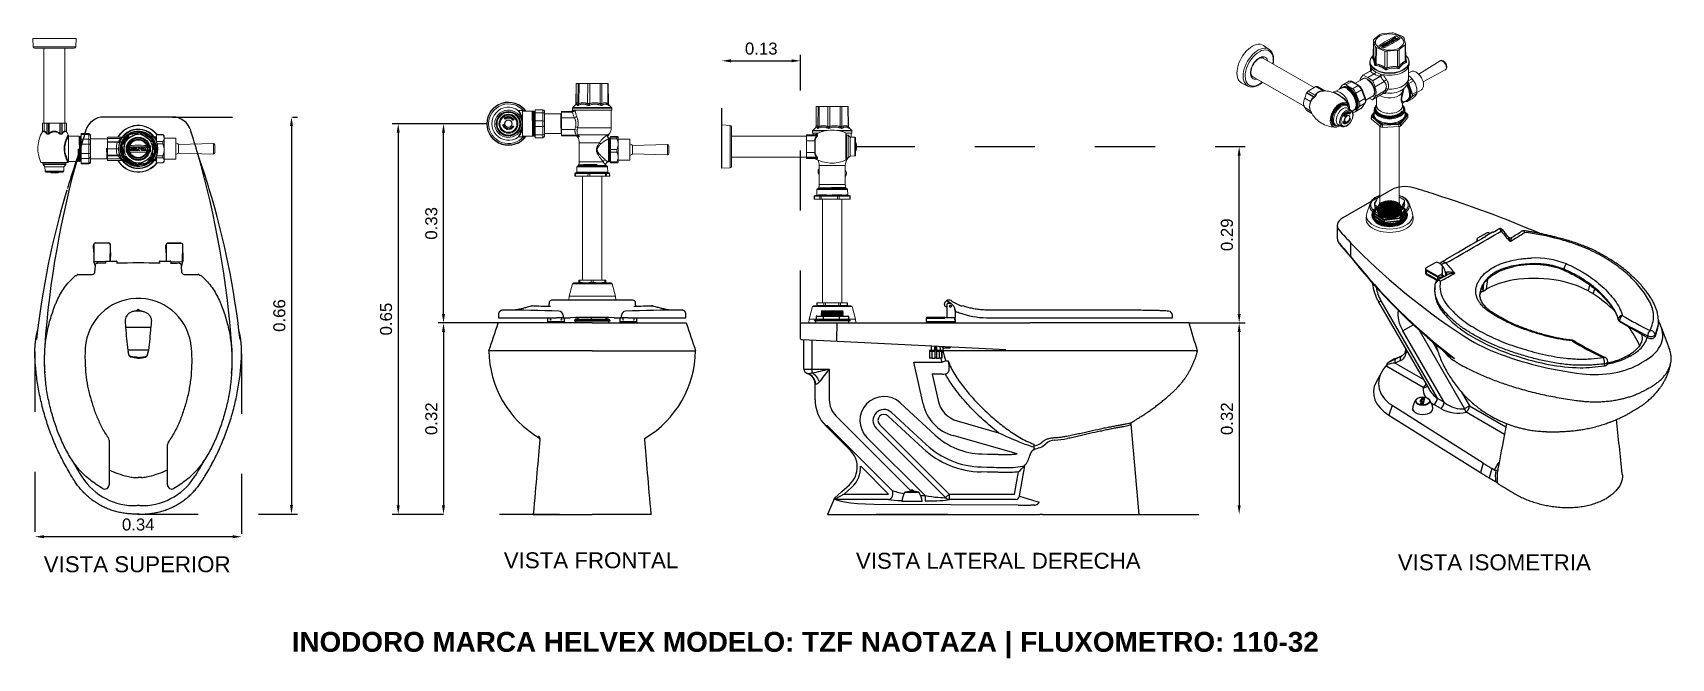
# Model space of a CAD drawing. Header units: millimetres. Extents: x 2.27 to 5, y 4.62 to 5.66.
import ezdxf
from ezdxf.enums import TextEntityAlignment as Align
from ezdxf.lldxf.tags import DXFTag

# ---------------------------------------------------------------- set-up
doc = ezdxf.new("R2010")
doc.units = ezdxf.units.MM
doc.linetypes.add('ACAD_ISO07W100', pattern=[3, 0, -3])
doc.styles.add('SEACAD_Arial', font='arial.ttf')
doc.styles.add('SEACAD_ArialB', font='arialbd.ttf')
doc.styles.get("Standard").update_dxf_attribs({"font": 'arial.ttf'})
tags = doc.linetypes.add('HIDDEN2', pattern=[4.7625, 3.175, -1.5875]).pattern_tags.tags
tags[6:7] = [DXFTag(74, 4), DXFTag(75, 0), DXFTag(340, '0'), DXFTag(46, 0.0), DXFTag(50, 0.0), DXFTag(44, 0.0), DXFTag(45, 0.0)]
tags[4:5] = [DXFTag(74, 4), DXFTag(75, 0), DXFTag(340, '0'), DXFTag(46, 0.0), DXFTag(50, 0.0), DXFTag(44, 0.0), DXFTag(45, 0.0)]
doc.dimstyles.new('cotas baños', dxfattribs={"dimtxt": 0.02, "dimasz": 0.015, "dimexe": 0.01, "dimexo": 0, "dimgap": 0.01, "dimtad": 1, "dimdsep": 46, "dimtxsty": 'Standard', "dimcen": 2.5, "dimadec": 0, "dimazin": 0, "dimtfac": 1, "dimtmove": 0, "dimatfit": 3, "dimfxl": 0, "dimarcsym": 0})

msp = doc.modelspace()

# ---------------------------------------------------------------- texts
at = {"color": 7, "linetype": 'Continuous', "style": 'SEACAD_Arial'}
for s, p in [('VISTA SUPERIOR', (2.292, 4.7902)), ('VISTA FRONTAL', (3.0581, 4.7968)), ('VISTA LATERAL DERECHA', (3.6445, 4.796)), ('VISTA ISOMETRIA', (4.5468, 4.7934))]:
    msp.add_text(s, height=0.026548, dxfattribs=at).set_placement(p, align=Align.TOP_LEFT)
at = {"color": 7, "style": 'SEACAD_ArialB'}
msp.add_text('INODORO MARCA HELVEX MODELO: TZF NAOTAZA | FLUXOMETRO: 110-32', height=0.033186, dxfattribs=at).set_placement((2.705, 4.6311))

# ---------------------------------------------------------------- blocks, each defined once
blk = doc.blocks.new('SE')
at = {"linetype": 'Continuous'}
for p, q in [((436.92, 154.35), (436.92, 153.76)), ((438.4, 155.23), (437.62, 155.7)), ((437.89, 149.74), (437.89, 154.54)), ((438.09, 154.74), (439.22, 154.74)), ((439.25, 154.72), (438.4, 155.23)), ((401.34, 148.34), (387.94, 148.34)), ((387.94, 148.34), (387.94, 148.14)), ((401.34, 148.14), (387.94, 148.14)), ((388.14, 148.54), (388.14, 148.34)), ((388.34, 148.74), (391.06, 148.74)), ((388.34, 148.14), (388.34, 147.34)), ((388.56, 149.74), (388.56, 148.94)), ((388.79, 149.94), (391.35, 149.94)), ((390.64, 150.46), (390.48, 150.3)), ((398.8, 150.3), (390.48, 150.3)), ((390.48, 150.3), (390.64, 150.14)), ((390.64, 150.14), (390.48, 149.98)), ((398.8, 149.98), (390.48, 149.98)), ((390.48, 149.98), (390.52, 149.94)), ((390.65, 151.08), (390.5, 150.92)), ((398.79, 150.92), (390.5, 150.92)), ((390.5, 150.92), (390.65, 150.76)), ((390.65, 150.76), (390.5, 150.6)), ((398.79, 150.6), (390.5, 150.6)), ((390.5, 150.6), (390.64, 150.46)), ((390.67, 151.69), (390.51, 151.54)), ((398.77, 151.54), (390.51, 151.54)), ((390.51, 151.54), (390.67, 151.38)), ((390.67, 151.38), (390.51, 151.22)), ((398.77, 151.22), (390.51, 151.22)), ((390.51, 151.22), (390.65, 151.08)), ((398.75, 151.84), (390.53, 151.84)), ((390.53, 151.84), (390.67, 151.69)), ((398.64, 150.46), (390.64, 150.46)), ((398.64, 150.14), (390.64, 150.14)), ((398.63, 151.08), (390.65, 151.08)), ((398.63, 150.76), (390.65, 150.76)), ((398.61, 151.69), (390.67, 151.69)), ((398.61, 151.38), (390.67, 151.38)), ((391.06, 148.74), (391.1, 148.74)), ((391.1, 148.74), (391.15, 148.74)), ((391.15, 148.74), (397.34, 148.74)), ((391.22, 149.74), (391.22, 148.94)), ((391.35, 149.94), (397.2, 149.94)), ((397.2, 149.94), (400.5, 149.94)), ((397.3, 149.74), (397.3, 148.94)), ((397.44, 148.74), (400.92, 148.74)), ((398.61, 151.69), (398.75, 151.84)), ((398.77, 151.54), (398.61, 151.69)), ((398.61, 151.38), (398.77, 151.54)), ((398.77, 151.22), (398.61, 151.38)), ((398.63, 151.08), (398.77, 151.22)), ((398.79, 150.92), (398.63, 151.08)), ((398.63, 150.76), (398.79, 150.92)), ((398.79, 150.6), (398.63, 150.76)), ((398.64, 150.46), (398.79, 150.6)), ((398.8, 150.3), (398.64, 150.46)), ((398.64, 150.14), (398.8, 150.3)), ((398.8, 149.98), (398.64, 150.14)), ((398.77, 149.94), (398.8, 149.98)), ((400.73, 149.74), (400.73, 148.94)), ((400.92, 148.74), (400.94, 148.74)), ((400.94, 147.34), (400.94, 148.14)), ((401.14, 148.34), (401.14, 148.54)), ((401.34, 148.14), (401.34, 148.34)), ((430.09, 149.54), (430.89, 149.54)), ((430.09, 149.54), (430.09, 149.14)), ((430.09, 147.74), (430.09, 149.14)), ((430.09, 149.14), (430.9, 149.14)), ((430.09, 149.14), (430.89, 149.14)), ((430.89, 149.54), (437.05, 149.54)), ((430.89, 149.14), (437.05, 149.14)), ((437.05, 149.54), (437.14, 149.54)), ((437.05, 149.54), (437.05, 149.14)), ((437.06, 149.34), (440.09, 149.34)), ((437.06, 149.34), (437.06, 149.14)), ((437.06, 149.34), (437.06, 149.34)), ((437.14, 149.54), (437.19, 149.54)), ((437.14, 149.54), (437.14, 149.34)), ((437.19, 149.54), (437.19, 149.34)), ((437.89, 149.54), (437.89, 149.74)), ((440.09, 149.34), (440.89, 149.34)), ((440.74, 149.14), (440.89, 149.14)), ((440.74, 148.37), (440.74, 149.14)), ((440.89, 152.26), (440.89, 149.74)), ((440.89, 149.74), (440.89, 149.34)), ((440.89, 149.34), (440.94, 149.34)), ((440.89, 149.14), (440.89, 149.34)), ((440.89, 149.14), (440.94, 149.14)), ((440.89, 148.56), (440.89, 149.14)), ((440.89, 148.56), (440.89, 147.74)), ((440.92, 151.74), (440.92, 151.79)), ((440.94, 151.74), (440.94, 149.74)), ((440.94, 149.74), (440.94, 149.34)), ((440.94, 149.14), (440.94, 149.34)), ((440.94, 148.56), (440.94, 149.14)), ((440.94, 148.56), (440.94, 147.74)), ((452.73, 149.32), (522.46, 149.32)), ((522.46, 149.32), (522.69, 149.32)), ((522.69, 149.32), (522.69, 150.21)), ((382.7, 147.34), (387.67, 147.34)), ((382.7, 141.6), (382.7, 147.34)), ((387.67, 147.34), (387.68, 147.34)), ((387.68, 147.34), (396.48, 147.34)), ((396.41, 140.95), (396.48, 147.34)), ((396.48, 147.34), (468.99, 147.34)), ((430.9, 147.74), (430.09, 147.74)), ((430.09, 147.74), (430.9, 147.74)), ((430.09, 147.74), (430.09, 147.34)), ((437.06, 147.74), (430.9, 147.74)), ((430.9, 147.74), (437.09, 147.74)), ((437.11, 147.74), (437.06, 147.74)), ((437.09, 147.74), (440.74, 147.74)), ((437.09, 147.74), (437.09, 147.34)), ((440.74, 147.74), (437.11, 147.74)), ((440.89, 147.74), (440.74, 147.74)), ((440.74, 147.74), (440.89, 147.74)), ((440.94, 147.74), (440.89, 147.74)), ((440.89, 147.74), (440.94, 147.74)), ((440.89, 147.74), (440.89, 147.34)), ((440.94, 147.74), (440.94, 147.34)), ((485.18, 147.34), (468.99, 147.34)), ((518.25, 147.34), (485.18, 147.34)), ((528.96, 147.34), (518.25, 147.34)), ((396.57, 140.32), (383.31, 140.96)), ((383.97, 130.01), (383.97, 140.93)), ((387.02, 140.78), (387.02, 130.01)), ((396.41, 140.95), (396.41, 140.95)), ((460.03, 137.23), (396.57, 140.32)), ((435.87, 137.03), (431.27, 137.03)), ((431.27, 137.03), (431.27, 134.09)), ((431.29, 136.69), (433.27, 136.69)), ((431.29, 136.69), (431.29, 134.09)), ((432.21, 134.09), (432.21, 136.69)), ((433.27, 137.03), (433.27, 138.53)), ((433.27, 138.49), (433.57, 138.49)), ((433.27, 138.3), (433.88, 138.3)), ((433.27, 138.13), (433.88, 138.13)), ((433.27, 137.94), (433.88, 137.94)), ((433.27, 137.78), (433.88, 137.78)), ((433.27, 137.59), (433.88, 137.59)), ((433.27, 137.42), (433.88, 137.42)), ((433.27, 137.23), (433.88, 137.23)), ((433.27, 137.07), (433.88, 137.07)), ((433.27, 136.69), (433.27, 134.09)), ((433.87, 138.51), (433.87, 137.03)), ((433.87, 136.69), (435.85, 136.69)), ((433.87, 136.69), (433.87, 134.09)), ((434.94, 136.69), (434.94, 134.09)), ((435.85, 136.69), (435.85, 134.09)), ((436.46, 137.96), (435.87, 136.02)), ((435.87, 134.09), (435.87, 137.03)), ((436.13, 138.03), (436.13, 138.39)), ((436.13, 138.03), (438.39, 138.03)), ((467.58, 136.86), (436.25, 136.86)), ((436.46, 137.96), (436.43, 138.03)), ((438.39, 138.03), (438.39, 138.28)), ((438.39, 138.03), (439.01, 138.03)), ((439.13, 138.25), (439.01, 138.03)), ((532.12, 136.86), (467.58, 136.86)), ((383.97, 130.01), (387.02, 130.01)), ((387.02, 130.01), (393.53, 130.01)), ((387.02, 130.01), (387.02, 128.53)), ((393.53, 130.01), (393.53, 118.38)), ((425.32, 132.58), (436.02, 132.58)), ((428.86, 116.86), (425.32, 132.58)), ((431.29, 134.09), (431.27, 134.09)), ((432.21, 134.09), (431.29, 134.09)), ((432.21, 134.09), (433.27, 134.09)), ((433.87, 134.09), (433.27, 134.09)), ((433.87, 134.09), (434.94, 134.09)), ((435.85, 134.09), (434.94, 134.09)), ((435.85, 134.09), (435.87, 134.09)), ((436.02, 132.58), (437.43, 133.15)), ((388.19, 118.38), (388.19, 124.4)), ((432.22, 128.04), (434.46, 118.12)), ((436.02, 128.04), (432.22, 128.04)), ((420.25, 117.27), (433.34, 105.16)), ((396.03, 112.35), (424.1, 84.27)), ((428.74, 100.19), (415.65, 112.3)), ((416.92, 113.67), (430.01, 101.56)), ((392.86, 108.58), (392.25, 108.58)), ((392.76, 108.07), (392.25, 108.58)), ((401.48, 99.35), (392.76, 108.07)), ((392.86, 108.58), (417.18, 84.26)), ((437.29, 81.61), (411.19, 107.71)), ((412.51, 109.04), (438.61, 82.93)), ((464.26, 98.08), (440.13, 104.94)), ((441.7, 110.46), (457.24, 106.04)), ((507.07, 109.22), (507.06, 109.21)), ((507.07, 109.22), (510.03, 75.27)), ((429.6, 82.36), (407.72, 104.24)), ((470.46, 101.77), (470.46, 100.67)), ((470.46, 100.67), (470.46, 99.48)), ((415.86, 82.93), (405.35, 93.44)), ((450.79, 93.14), (452.93, 93.09)), ((450.91, 98.04), (453.04, 97.99)), ((467.06, 93.62), (465.03, 82.22)), ((467.06, 93.62), (467.06, 93.62)), ((398.29, 83.88), (401.13, 86.44)), ((452.89, 91.22), (450.75, 91.27)), ((463.26, 82.93), (464.75, 91.31)), ((395.46, 81.34), (392.85, 75.27)), ((395.46, 81.34), (398.29, 83.88)), ((395.54, 81.25), (395.46, 81.34)), ((395.93, 81.16), (395.46, 81.34)), ((399.14, 82.93), (395.93, 81.16)), ((396.54, 80.92), (395.93, 81.16)), ((415.86, 80.92), (396.54, 80.92)), ((401.98, 85.5), (399.14, 82.93)), ((399.14, 82.93), (415.86, 82.93)), ((427.38, 83.5), (421.9, 83.5)), ((427.24, 83.63), (422.04, 83.63)), ((425.03, 84.42), (424.23, 84.42)), ((425.07, 83.89), (425.07, 83.93)), ((425.17, 83.93), (425.17, 83.94)), ((425.2, 83.87), (425.2, 83.91)), ((425.21, 83.93), (425.21, 83.94)), ((425.3, 83.92), (425.3, 83.94)), ((425.32, 83.85), (425.32, 83.89)), ((425.39, 83.92), (425.39, 83.94)), ((425.45, 83.82), (425.45, 83.86)), ((425.49, 83.74), (425.49, 83.77)), ((425.52, 83.93), (425.52, 83.93)), ((425.57, 83.85), (425.57, 83.89)), ((425.68, 83.9), (425.68, 83.91)), ((425.93, 83.82), (425.93, 83.86)), ((426.26, 83.74), (426.26, 83.77)), ((427.92, 82.36), (429.6, 82.36)), ((429.6, 82.36), (429.6, 80.35)), ((437.29, 81.61), (438.61, 82.93)), ((438.61, 82.93), (463.26, 82.93)), ((438.61, 82.93), (438.61, 80.92)), ((463.7, 80.92), (438.61, 80.92)), ((465.08, 82.18), (471.65, 80.13)), ((392.85, 75.27), (393.04, 75.27)), ((393.04, 75.27), (413.84, 75.27)), ((438.15, 75.27), (411.15, 75.27)), ((411.15, 75.27), (411.15, 75.27)), ((413.84, 75.27), (464.55, 75.27)), ((464.61, 78.77), (413.91, 79.05)), ((428.44, 80.14), (420.84, 80.14)), ((438.15, 75.27), (438.15, 75.27)), ((464.55, 75.27), (469.33, 75.27)), ((470.7, 78.76), (469.33, 78.76)), ((469.33, 75.27), (472.73, 75.27)), ((473.8, 75.27), (472.73, 75.27)), ((473.8, 75.27), (476.17, 75.27)), ((476.17, 75.27), (484.62, 75.27)), ((484.62, 75.27), (510.03, 75.27))]:
    blk.add_line(p, q, dxfattribs=at)
blk.add_circle((439.16, 153.69), 0.4, dxfattribs=at)
for centre, radius, start, end in [((438.51, 154.37), 1.6, 58.68824, 124.133), ((438.09, 154.54), 0.2, 90, 180), ((437.5, 151.79), 3.42, 24.49599, 59.20686), ((456.22, 183.71), 32.66, 238.90033, 246.76282), ((388.34, 148.54), 0.2, 90, 180), ((400.92, 148.54), 0.2, 359.91886, 86.09635), ((400.94, 148.54), 0.2, 0, 90), ((453.02, 180.75), 31.43, 239.17534, 241.20811), ((437.69, 149.54), 0.2, 270, 0), ((439.21, 153.69), 0.4, 93.58676, 266.41331), ((437.5, 151.79), 3.42, 0, 24.49599), ((440.69, 148.56), 0.2, 286.14434, 0), ((440.74, 148.56), 0.2, 318.59038, 0), ((453.02, 180.75), 31.43, 247.34731, 249.30905), ((453.02, 180.75), 31.43, 249.74672, 249.82482), ((453.02, 180.75), 31.43, 249.82482, 250.22381), ((453.02, 180.75), 31.43, 250.22381, 250.42934), ((453.02, 180.75), 31.43, 250.42934, 269.46396), ((443.49, 152.14), 1.6, 71.62123, 100.55424), ((521.09, 150.21), 1.6, 0, 86.48944), ((449.24, 130.91), 14.29, 155.34902, 159.34302), ((459.21, 142.13), 23.56, 192.92036, 202.41811), ((385.75, 130.01), 1.78, 180, 256.73513), ((356.05, 279.46), 154.08, 281.59494, 284.07615), ((339.89, 166.83), 65.06, 320.14091, 325.52526), ((438.84, 150.23), 17.14, 265.27834, 267.90143), ((384.17, 124.41), 4.02, 19.24799, 73.21069), ((385.53, 132.8), 4.53, 267.62847, 289.21004), ((384.32, 124.43), 3.87, 359.44819, 19.66721), ((389.23, 126.44), 2.29, 242.99042, 247.40666), ((436.02, 132.58), 4.54, 270, 284.92524), ((437.17, 129.42), 1.22, 271.32459, 318.47166), ((402.06, 118.38), 13.87, 180, 225), ((402.06, 118.38), 8.53, 180, 225), ((414.11, 110.64), 9.04, 47.22687, 225), ((444.53, 120.39), 10.32, 192.69012, 254.11865), ((414.11, 110.64), 4.13, 47.22687, 225), ((414.11, 110.64), 2.26, 47.22687, 225), ((444.53, 120.39), 16.06, 192.69012, 254.11865), ((451.53, 124.83), 26.79, 227.22687, 268.66554), ((504.1, 201.48), 106.33, 243.85214, 248.53883), ((507.82, 109.36), 0.754, 126.58099, 172.82472), ((395.18, 93.06), 8.9, 2.17449, 45), ((451.53, 124.83), 33.56, 227.22687, 268.66554), ((451.53, 124.83), 31.69, 227.22687, 268.66554), ((492.58, 171.79), 74.48, 248.4321, 252.7238), ((469.54, 107.36), 6.36, 278.28104, 308.31298), ((470.11, 107.06), 7.12, 272.80625, 313.37191), ((478.65, 97.68), 5.57, 93.41286, 130.92527), ((476.5, 138.61), 35.42, 272.93369, 280.67858), ((395.18, 93.06), 8.9, 311.96459, 2.17449), ((395.18, 93.06), 10.17, 311.96459, 2.17449), ((425.81, 132.59), 56.75, 313.33152, 316.62842), ((459.85, 99.59), 9.36, 320.38273, 346.76391), ((429.21, 79.37), 8.4, 150.51908, 174.72102), ((422.11, 83.41), 0.238, 107.52574, 156.29853), ((424.64, 71.47), 12.44, 93.79363, 102.05721), ((424.25, 79.01), 4.92, 75.44962, 101.0965), ((425.51, 83.05), 1.86, 133.11901, 152.01909), ((424.25, 78.98), 4.92, 75.44962, 93.9485), ((423.76, 83.05), 1.86, 28.05091, 46.88099), ((424.89, 80.04), 3.92, 84.02006, 87.90577), ((424.77, 71.68), 12.24, 87.15411, 87.97161), ((424.77, 71.63), 12.24, 87.427, 87.97161), ((425.25, 76.31), 7.64, 89.59221, 90.30294), ((424.75, 71.67), 12.26, 85.10751, 85.92568), ((425.03, 79.01), 4.92, 75.44962, 79.37626), ((424.64, 71.47), 12.44, 77.94279, 84.0507), ((427.17, 83.41), 0.238, 23.70147, 72.47426), ((420.07, 79.37), 8.4, 5.27898, 29.48092), ((465.12, 82.29), 0.111, 218.30661, 251.23243), ((470.72, 80.46), 1.7, 269.47672, 289.3543), ((470.26, 81.43), 2.77, 291.58287, 326.62457), ((473.07, 83.93), 4.06, 249.55903, 263.05445)]:
    blk.add_arc(centre, radius, start, end, dxfattribs=at)
at = {"linetype": 'HIDDEN2'}
for centre, radius, start, end in [((385.68, 129.72), 1.48, 253.58893, 256.04853), ((384.13, 124.4), 4.06, 71.88994, 73.87286), ((385.68, 129.72), 1.48, 256.64731, 257.01905), ((384.13, 124.4), 4.06, 0, 26.96557)]:
    blk.add_arc(centre, radius, start, end, dxfattribs=at)
at = {"linetype": 'Continuous'}
for centre, major_axis, ratio, start_param, end_param in [((388.33, 148.94), (0.23, 0), 0.868259, 4.789032, 6.283185), ((388.79, 149.74), (-0.23, 0), 0.868259, 4.712389, 6.283185), ((391.09, 148.94), (0, -0.2), 0.647548, 0.076643, 1.570796), ((391.35, 149.74), (0, 0.2), 0.647548, 0, 1.570796), ((397.2, 149.74), (0, 0.2), 0.504182, 4.712389, 6.283185), ((397.41, 148.94), (0, -0.2), 0.504182, 4.712389, 6.206542), ((400.5, 149.74), (-0.23, 0), 0.868259, 3.141593, 4.712389), ((400.96, 148.94), (0.23, 0), 0.868259, 3.141593, 4.635746), ((440.02, 149.14), (0.722, 0.02), 0.275481, 0.10046, 1.470491), ((440.69, 149.16), (-0.0586, 0), 0.995352, 2.820438, 3.518486), ((384.41, 124.32), (0.93, 3.96), 0.968375, 4.93683, 6.283185), ((387.02, 125.14), (2.18, -3.43), 0.629187, 1.190451, 2.351247), ((508.08, 109.3), (1.01, -0.09), 0.995881, 3.080412, 3.319964), ((414.73, 81.51), (-19.3, 0), 0.127981, 0.10841, 1.528291), ((415.86, 82.93), (0.35, 2), 0.803063, 3.355955, 5.564574), ((425.07, 81.29), (10.46, -0.09), 0.089625, 3.635575, 4.300793), ((425.07, 83.3), (-9.03, 1.54), 0.084653, 0.521994, 1.203083), ((424.4, 71.54), (0, 12.44), 0.619857, 0.092516, 0.107675), ((424.4, 71.54), (0, 12.44), 0.619857, 0.069222, 0.084945), ((424.4, 71.5), (0, 12.44), 0.619857, 6.200133, 6.241695), ((424.6, 71.54), (0, 12.44), 0.619857, -0.078724, -0.056576), ((425.28, 71.5), (0, 12.4), 0.784715, 0.021217, 0.024206), ((424.4, 71.54), (0, 12.44), 0.619857, -0.103883, -0.086837), ((424.75, 71.54), (0, 12.39), 0.994615, 6.227917, 6.257057), ((424.4, 71.5), (0, 12.44), 0.619857, -0.103883, -0.086837), ((424.75, 71.54), (0, 12.44), 0.619857, -0.083034, -0.056579), ((424.88, 71.54), (0, 12.44), 0.619857, 6.200131, 6.241694), ((425.67, 71.54), (0, 12.39), 0.331913, 0.070074, 0.084276), ((424.4, 71.54), (0, 12.44), 0.619857, -0.136169, -0.119061), ((424.4, 71.5), (0, 12.44), 0.619857, -0.136169, -0.119061), ((425.28, 71.54), (0, 12.4), 0.784715, 6.258211, 6.271453), ((425.66, 71.54), (0, 12.39), 0.331128, 0.025479, 0.05462), ((425.83, 71.54), (0, 12.37), 0.331128, 0.064377, 0.093627), ((425.83, 71.5), (0, 12.37), 0.331128, 0.064377, 0.093627), ((425.88, 71.5), (0, -12.28), 0.784715, 3.101482, 3.181703), ((425.88, 71.47), (0, -12.28), 0.784715, 3.101482, 3.181703), ((424.88, 71.54), (0, 12.44), 0.619857, -0.103885, -0.086839), ((424.77, 71.54), (0, 12.38), 0.994615, 6.188909, 6.21816), ((424.77, 71.5), (0, 12.38), 0.994615, 6.188909, 6.21816), ((425.82, 71.54), (0, 12.38), 0.331913, 0.034559, 0.04875), ((424.88, 71.54), (0, 12.44), 0.619857, -0.136171, -0.119063), ((428.66, 83.3), (9.03, -1.54), 0.084653, 4.831251, 5.998915), ((428.66, 81.29), (10.46, -0.09), 0.089625, 4.803239, 5.970903), ((438.61, 82.93), (0.53, -1.96), 0.897197, 5.189551, 5.99206), ((463.7, 82.43), (0.45, 1.45), 0.919135, 3.469199, 4.828729), ((469.33, 92.95), (110.89, 0), 0.127981, 4.669884, 4.712389)]:
    blk.add_ellipse(centre, major_axis=major_axis, ratio=ratio, start_param=start_param, end_param=end_param, dxfattribs=at)
for points, knots in [([(436.92, 154.35), (436.92, 154.48), (436.93, 154.61), (436.98, 154.8), (437, 154.87), (437.05, 154.99), (437.08, 155.05), (437.14, 155.17), (437.18, 155.22), (437.25, 155.33), (437.29, 155.38), (437.43, 155.53), (437.53, 155.61), (437.64, 155.69)], [0, 0, 0, 0, 0.25, 0.25, 0.375, 0.375, 0.5, 0.5, 0.625, 0.625, 0.75, 0.75, 1, 1, 1, 1]), ([(391.1, 148.74), (391.09, 148.74), (391.07, 148.73), (391.05, 148.71), (391.04, 148.7), (391.02, 148.66), (391.01, 148.64), (391, 148.59), (391, 148.57), (391, 148.54)], [0, 0, 0, 0, 0.25, 0.25, 0.5, 0.5, 0.75, 0.75, 1, 1, 1, 1]), ([(397.48, 148.54), (397.48, 148.57), (397.48, 148.59), (397.47, 148.64), (397.46, 148.66), (397.45, 148.7), (397.44, 148.71), (397.42, 148.73), (397.41, 148.74), (397.4, 148.74)], [0, 0, 0, 0, 0.25, 0.25, 0.5, 0.5, 0.75, 0.75, 1, 1, 1, 1]), ([(442.14, 151.26), (442.11, 151.27), (442.08, 151.29), (442.03, 151.31), (442, 151.32), (441.96, 151.33), (441.95, 151.34), (441.92, 151.34), (441.92, 151.35), (441.92, 151.35)], [0, 0, 0, 0, 0.25, 0.25, 0.5, 0.5, 0.75, 0.75, 1, 1, 1, 1]), ([(521.19, 151.8), (520.85, 151.82), (520.28, 151.86), (519.35, 151.9), (518.49, 151.94), (517.66, 151.97), (516.81, 152), (515.89, 152.02), (514.92, 152.04), (513.88, 152.06), (512.76, 152.07), (511.56, 152.09), (510.29, 152.1), (508.93, 152.11), (507.48, 152.12), (505.93, 152.13), (504.27, 152.14), (502.51, 152.14), (500.64, 152.15), (498.68, 152.16), (496.63, 152.16), (494.54, 152.17), (492.42, 152.17), (490.31, 152.18), (488.19, 152.18), (486.08, 152.18), (483.97, 152.19), (481.86, 152.19), (479.74, 152.19), (477.56, 152.19), (475.44, 152.19), (473.32, 152.19), (471.3, 152.19), (469.31, 152.19), (467.41, 152.19), (465.6, 152.19), (463.84, 152.19), (462.09, 152.19), (460.3, 152.19), (458.46, 152.19), (456.71, 152.18), (455.14, 152.17), (453.81, 152.17), (452.63, 152.19), (451.52, 152.24), (450.46, 152.32), (449.43, 152.44), (448.44, 152.58), (447.49, 152.75), (446.59, 152.94), (445.74, 153.14), (444.93, 153.36), (444.34, 153.54), (444.05, 153.64), (444, 153.66)], [0, 0, 0, 0, 0.020255, 0.039411, 0.056513, 0.070753, 0.085817, 0.100794, 0.116155, 0.131962, 0.148281, 0.165178, 0.182718, 0.200969, 0.220003, 0.239911, 0.260972, 0.283266, 0.306328, 0.330245, 0.355107, 0.381014, 0.405289, 0.431068, 0.455727, 0.480274, 0.504748, 0.529186, 0.553625, 0.57807, 0.604258, 0.626977, 0.651023, 0.673894, 0.695736, 0.716703, 0.736935, 0.757249, 0.778536, 0.800517, 0.823394, 0.841658, 0.857927, 0.872658, 0.886133, 0.900512, 0.914287, 0.928165, 0.942022, 0.955771, 0.969343, 0.982732, 0.997406, 1, 1, 1, 1]), ([(383.31, 140.96), (383.23, 140.97), (383.15, 140.99), (383, 141.05), (382.93, 141.1), (382.82, 141.22), (382.78, 141.29), (382.72, 141.44), (382.7, 141.52), (382.7, 141.6)], [0, 0, 0, 0, 0.25, 0.25, 0.5, 0.5, 0.75, 0.75, 1, 1, 1, 1]), ([(396.57, 140.32), (396.56, 140.32), (396.54, 140.32), (396.52, 140.34), (396.51, 140.35), (396.49, 140.39), (396.48, 140.41), (396.46, 140.45), (396.45, 140.48), (396.43, 140.54), (396.43, 140.57), (396.42, 140.64), (396.41, 140.67), (396.41, 140.75), (396.4, 140.79), (396.4, 140.87), (396.4, 140.91), (396.41, 140.95)], [0, 0, 0, 0, 0.125, 0.125, 0.25, 0.25, 0.375, 0.375, 0.5, 0.5, 0.625, 0.625, 0.75, 0.75, 0.875, 0.875, 1, 1, 1, 1]), ([(507.37, 109.96), (507.46, 110.01), (507.74, 110.18), (508.24, 110.49), (508.84, 110.85), (509.4, 111.2), (509.98, 111.57), (510.55, 111.93), (511.06, 112.26), (511.63, 112.63), (512.36, 113.11), (513.39, 113.81), (514.63, 114.69), (516.01, 115.68), (517.41, 116.74), (518.78, 117.82), (520.1, 118.91), (521.33, 119.96), (522.44, 120.94), (523.4, 121.83), (524.26, 122.7), (525.13, 123.64), (526.01, 124.68), (526.88, 125.79), (527.63, 126.84), (528.28, 127.84), (528.87, 128.82), (529.46, 129.88), (530.02, 130.99), (530.45, 131.96), (530.78, 132.74), (531, 133.31), (531.2, 133.84), (531.39, 134.38), (531.57, 134.91), (531.74, 135.46), (531.9, 136.04), (531.97, 136.37), (532.01, 136.57)], [0, 0, 0, 0, 0.0074, 0.027815, 0.044878, 0.062863, 0.079436, 0.098919, 0.115562, 0.127369, 0.152206, 0.183927, 0.224904, 0.27106, 0.316832, 0.362196, 0.407179, 0.450505, 0.489148, 0.522887, 0.552698, 0.5856, 0.62277, 0.659818, 0.695634, 0.724153, 0.754209, 0.785917, 0.819272, 0.851178, 0.868923, 0.884986, 0.899373, 0.913242, 0.929416, 0.948924, 0.9723, 1, 1, 1, 1]), ([(438.22, 133.1), (438.22, 133.08), (438.23, 133.06), (438.24, 133.01), (438.26, 132.94), (438.27, 132.87), (438.3, 132.73), (438.32, 132.64), (438.38, 132.36), (438.42, 132.18), (438.51, 131.61), (438.56, 131.23), (438.59, 130.66), (438.59, 130.47), (438.58, 130.08), (438.56, 129.89), (438.5, 129.5), (438.45, 129.31), (438.35, 129.03), (438.31, 128.94), (438.23, 128.81), (438.21, 128.77), (438.15, 128.68), (438.12, 128.64), (438.08, 128.6)], [0, 0, 0, 0, 0.015625, 0.015625, 0.03125, 0.0625, 0.0625, 0.125, 0.125, 0.25, 0.25, 0.5, 0.5, 0.625, 0.625, 0.75, 0.75, 0.875, 0.875, 0.9375, 0.9375, 0.96875, 0.96875, 1, 1, 1, 1]), ([(438.22, 133.1), (438.56, 132.2), (438.95, 131.33), (439.81, 129.62), (440.28, 128.77), (441.77, 126.31), (442.87, 124.75), (445.21, 121.73), (446.45, 120.27), (449.03, 117.44), (450.36, 116.07), (453.11, 113.43), (454.52, 112.15), (457.42, 109.68), (458.91, 108.5), (462.01, 106.25), (463.61, 105.18), (466.93, 103.28), (468.65, 102.43), (470.46, 101.77)], [0, 0, 0, 0, 0.0625, 0.0625, 0.125, 0.125, 0.25, 0.25, 0.375, 0.375, 0.5, 0.5, 0.625, 0.625, 0.75, 0.75, 0.875, 0.875, 1, 1, 1, 1]), ([(389.83, 125.14), (389.68, 124.97), (389.53, 124.83), (389.31, 124.65), (389.24, 124.59), (389.09, 124.5), (389.02, 124.46), (388.82, 124.36), (388.71, 124.32), (388.55, 124.3), (388.51, 124.3), (388.42, 124.3), (388.38, 124.31), (388.35, 124.32)], [0, 0, 0, 0, 0.25, 0.25, 0.375, 0.375, 0.5, 0.5, 0.75, 0.75, 0.875, 0.875, 1, 1, 1, 1]), ([(457.24, 106.04), (455.25, 107.56), (453.34, 109.17), (449.65, 112.53), (447.87, 114.29), (445.3, 117.04), (444.46, 117.98), (442.84, 119.9), (442.05, 120.88), (440.54, 122.88), (439.81, 123.9), (438.44, 126), (437.79, 127.08), (437.19, 128.19)], [0, 0, 0, 0, 0.25, 0.25, 0.5, 0.5, 0.625, 0.625, 0.75, 0.75, 0.875, 0.875, 1, 1, 1, 1]), ([(482.92, 104.74), (483.28, 104.82), (483.65, 104.89), (484.38, 105.05), (484.74, 105.13), (485.82, 105.36), (486.54, 105.52), (487.98, 105.84), (488.69, 106), (490.12, 106.32), (490.83, 106.48), (492.91, 106.94), (494.26, 107.23), (496.23, 107.64), (496.87, 107.78), (498.14, 108.04), (498.76, 108.16), (499.98, 108.41), (500.56, 108.53), (501.68, 108.73), (502.21, 108.82), (503.22, 108.99), (503.69, 109.07), (504.56, 109.23), (504.95, 109.3), (505.67, 109.45), (505.98, 109.52), (506.54, 109.66), (506.77, 109.72), (507.14, 109.85), (507.28, 109.91), (507.38, 109.97)], [0, 0, 0, 0, 0.03125, 0.03125, 0.0625, 0.0625, 0.125, 0.125, 0.1875, 0.1875, 0.25, 0.25, 0.375, 0.375, 0.4375, 0.4375, 0.5, 0.5, 0.5625, 0.5625, 0.625, 0.625, 0.6875, 0.6875, 0.75, 0.75, 0.8125, 0.8125, 0.875, 0.875, 0.9344158, 0.9344158, 0.9344158, 0.9344158]), ([(507.06, 109.21), (507.06, 109.14), (507.01, 109.08), (506.82, 108.95), (506.68, 108.89), (506.32, 108.76), (506.09, 108.7), (505.56, 108.56), (505.26, 108.49), (504.57, 108.35), (504.19, 108.27), (503.35, 108.12), (502.89, 108.04), (501.92, 107.88), (501.4, 107.79), (500.32, 107.58), (499.75, 107.47), (498.57, 107.23), (497.96, 107.1), (496.73, 106.85), (496.1, 106.71), (494.19, 106.3), (492.88, 106.02), (490.84, 105.56), (490.15, 105.4), (488.76, 105.08), (488.07, 104.92), (486.67, 104.6), (485.97, 104.44), (484.91, 104.2), (484.56, 104.12), (483.85, 103.96), (483.49, 103.89), (483.14, 103.81)], [0, 0, 0, 0, 0.0625, 0.0625, 0.125, 0.125, 0.1875, 0.1875, 0.25, 0.25, 0.3125, 0.3125, 0.375, 0.375, 0.4375, 0.4375, 0.5, 0.5, 0.5625, 0.5625, 0.625, 0.625, 0.75, 0.75, 0.8125, 0.8125, 0.875, 0.875, 0.9375, 0.9375, 0.96875, 0.96875, 1, 1, 1, 1]), ([(470.46, 99.48), (470.39, 99.48), (470.33, 99.48), (470.19, 99.44), (470.13, 99.41), (470.02, 99.34), (469.99, 99.31), (469.92, 99.26), (469.89, 99.23), (469.78, 99.12), (469.72, 99.04), (469.62, 98.91), (469.58, 98.86), (469.52, 98.76), (469.49, 98.7), (469.39, 98.54), (469.33, 98.42), (469.24, 98.23), (469.21, 98.16), (469.16, 98.03), (469.13, 97.96), (469.06, 97.74), (469.01, 97.6), (468.96, 97.44)], [0, 0, 0, 0, 0.125, 0.125, 0.25, 0.25, 0.3125, 0.3125, 0.375, 0.375, 0.5, 0.5, 0.5625, 0.5625, 0.625, 0.625, 0.75, 0.75, 0.8125, 0.8125, 0.875, 0.875, 1, 1, 1, 1]), ([(473.48, 102.37), (473.53, 102.41), (473.58, 102.45), (473.68, 102.53), (473.83, 102.64), (473.98, 102.77), (474.19, 102.94), (474.29, 103.03), (474.53, 103.19), (474.66, 103.28), (475.1, 103.51), (475.46, 103.65), (476.24, 103.9), (476.69, 104), (477.37, 104.11), (477.61, 104.14), (478.08, 104.18), (478.33, 104.19), (479.06, 104.23), (479.54, 104.27), (480.51, 104.37), (480.99, 104.43), (481.96, 104.57), (482.44, 104.65), (482.92, 104.74)], [0, 0, 0, 0, 0.03125, 0.03125, 0.0625, 0.125, 0.125, 0.1875, 0.1875, 0.25, 0.25, 0.375, 0.375, 0.5, 0.5, 0.5625, 0.5625, 0.625, 0.625, 0.75, 0.75, 0.875, 0.875, 1, 1, 1, 1]), ([(452.93, 93.09), (454.11, 93.06), (455.29, 93.03), (457.07, 92.99), (457.66, 92.98), (458.84, 92.95), (459.43, 92.94), (461.2, 92.93), (462.38, 92.96), (464.73, 93.16), (465.9, 93.34), (467.06, 93.62)], [0, 0, 0, 0, 0.25, 0.25, 0.375, 0.375, 0.5, 0.5, 0.75, 0.75, 1, 1, 1, 1]), ([(453.04, 97.99), (453.98, 97.97), (454.91, 97.95), (456.32, 97.92), (456.78, 97.91), (457.72, 97.88), (458.19, 97.87), (459.59, 97.84), (460.52, 97.83), (461.93, 97.87), (462.4, 97.9), (463.33, 97.97), (463.8, 98.01), (464.26, 98.08)], [0, 0, 0, 0, 0.25, 0.25, 0.375, 0.375, 0.5, 0.5, 0.75, 0.75, 0.875, 0.875, 1, 1, 1, 1]), ([(464.75, 91.31), (463.76, 91.19), (462.78, 91.12), (460.8, 91.06), (459.81, 91.06), (458.33, 91.09), (457.83, 91.1), (456.84, 91.13), (456.35, 91.14), (454.86, 91.17), (453.88, 91.2), (452.89, 91.22)], [0, 0, 0, 0, 0.25, 0.25, 0.5, 0.5, 0.625, 0.625, 0.75, 0.75, 1, 1, 1, 1])]:
    blk.add_open_spline(points, degree=3, knots=knots, dxfattribs=at)
for points in [[(532.09, 136.86), (531.04, 140.36), (529.98, 143.85), (528.93, 147.34)], [(431.87, 138.6), (431.81, 138.08), (431.8, 137.55), (431.83, 137.03)], [(435.32, 137.03), (435.35, 137.5), (435.34, 137.97), (435.29, 138.44)], [(531.94, 136.22), (531.99, 136.42), (532.04, 136.63), (532.1, 136.86)], [(436.02, 132.58), (435.82, 133.08), (435.63, 133.58), (435.46, 134.09)]]:
    blk.add_open_spline(points, degree=3, dxfattribs=at)
at = {"linetype": 'HIDDEN2'}
for points in [[(435.46, 134.09), (435.43, 134.18), (435.4, 134.27), (435.37, 134.36)], [(507.37, 109.96), (507.46, 110.02), (507.54, 110.07), (507.63, 110.12)]]:
    blk.add_open_spline(points, degree=3, dxfattribs=at)
blk = doc.blocks.new('SE1')
at = {"linetype": 'Continuous'}
for p, q in [((125.1, 154.72), (125.1, 155.23)), ((157.4, 155.23), (157.4, 154.72)), ((106, 150.59), (106, 149.32)), ((106, 149.32), (127.81, 149.32)), ((124.48, 149.14), (124.44, 149.14)), ((124.44, 149.14), (124.44, 147.74)), ((124.48, 149.32), (124.48, 149.14)), ((125.59, 149.14), (125.61, 149.32)), ((125.59, 148.56), (125.59, 149.14)), ((125.59, 148.37), (125.59, 148.56)), ((125.78, 148.56), (125.59, 148.37)), ((130.25, 149.32), (127.81, 149.32)), ((129.67, 148.37), (129.48, 148.56)), ((129.66, 149.32), (129.67, 149.14)), ((129.67, 149.14), (129.67, 148.56)), ((129.67, 148.56), (129.67, 148.37)), ((130.25, 150.21), (130.25, 149.32)), ((130.25, 149.32), (133, 149.32)), ((130.82, 149.14), (130.73, 149.14)), ((130.82, 147.74), (130.82, 149.14)), ((130.86, 149.14), (130.86, 149.32)), ((130.86, 149.14), (130.86, 149.14)), ((134.55, 148.34), (147.95, 148.34)), ((134.55, 148.34), (134.55, 148.14)), ((134.55, 148.14), (147.95, 148.14)), ((134.75, 148.54), (134.75, 148.34)), ((135.56, 148.74), (134.95, 148.74)), ((134.95, 148.14), (134.95, 147.34)), ((135.56, 148.74), (135.57, 148.74)), ((135.61, 148.74), (140.74, 148.74)), ((135.76, 149.35), (135.76, 148.94)), ((140.74, 148.74), (140.8, 148.74)), ((140.81, 149.39), (140.81, 148.94)), ((140.85, 148.74), (146.44, 148.74)), ((146.3, 149.35), (146.3, 148.94)), ((146.44, 148.74), (146.48, 148.74)), ((146.48, 148.74), (146.5, 148.74)), ((146.5, 148.74), (147.55, 148.74)), ((146.74, 149.35), (146.74, 148.94)), ((147.55, 147.34), (147.55, 148.14)), ((147.75, 148.34), (147.75, 148.54)), ((147.95, 148.14), (147.95, 148.34)), ((149.54, 149.32), (152.25, 149.32)), ((151.72, 149.14), (151.68, 149.14)), ((151.68, 149.14), (151.68, 147.74)), ((151.72, 149.32), (151.72, 149.14)), ((152.25, 149.32), (152.25, 150.21)), ((154.69, 149.32), (152.25, 149.32)), ((152.82, 149.14), (152.84, 149.32)), ((152.82, 148.56), (152.82, 149.14)), ((152.82, 148.37), (152.82, 148.56)), ((153.02, 148.56), (152.82, 148.37)), ((154.69, 149.32), (176.49, 149.32)), ((156.91, 148.37), (156.72, 148.56)), ((156.89, 149.32), (156.91, 149.14)), ((156.91, 149.14), (156.91, 148.56)), ((156.91, 148.56), (156.91, 148.37)), ((158.05, 149.14), (157.97, 149.14)), ((158.05, 147.74), (158.05, 149.14)), ((158.09, 149.14), (158.09, 149.32)), ((158.09, 149.14), (158.09, 149.14)), ((176.49, 149.32), (176.49, 150.59)), ((106.96, 147.34), (105.88, 147.34)), ((120.15, 147.34), (106.96, 147.34)), ((140.78, 147.34), (120.15, 147.34)), ((124.53, 147.74), (124.44, 147.74)), ((124.44, 147.74), (124.53, 147.74)), ((124.44, 147.74), (124.44, 147.34)), ((124.54, 147.74), (124.53, 147.74)), ((124.53, 147.74), (125.59, 147.74)), ((124.53, 147.74), (124.53, 147.34)), ((125.59, 147.74), (124.54, 147.74)), ((125.78, 147.74), (125.59, 147.74)), ((125.59, 147.74), (125.78, 147.74)), ((129.48, 147.74), (125.78, 147.74)), ((125.78, 147.74), (129.48, 147.74)), ((129.67, 147.74), (129.48, 147.74)), ((129.48, 147.74), (129.67, 147.74)), ((130.73, 147.74), (129.67, 147.74)), ((129.67, 147.74), (130.73, 147.74)), ((130.73, 147.74), (130.73, 147.74)), ((130.82, 147.74), (130.73, 147.74)), ((130.73, 147.74), (130.82, 147.74)), ((130.73, 147.74), (130.73, 147.34)), ((130.82, 147.74), (130.82, 147.34)), ((141.25, 147.34), (140.78, 147.34)), ((141.25, 147.34), (141.72, 147.34)), ((141.72, 147.34), (162.35, 147.34)), ((151.77, 147.74), (151.68, 147.74)), ((151.68, 147.74), (151.77, 147.74)), ((151.68, 147.74), (151.68, 147.34)), ((152.82, 147.74), (151.77, 147.74)), ((151.77, 147.74), (151.77, 147.74)), ((151.77, 147.74), (152.82, 147.74)), ((151.77, 147.74), (151.77, 147.34)), ((153.02, 147.74), (152.82, 147.74)), ((152.82, 147.74), (153.02, 147.74)), ((156.72, 147.74), (153.02, 147.74)), ((153.02, 147.74), (156.72, 147.74)), ((156.91, 147.74), (156.72, 147.74)), ((156.72, 147.74), (156.91, 147.74)), ((157.96, 147.74), (156.91, 147.74)), ((156.91, 147.74), (157.97, 147.74)), ((157.97, 147.74), (157.96, 147.74)), ((158.05, 147.74), (157.97, 147.74)), ((157.97, 147.74), (158.05, 147.74)), ((157.97, 147.74), (157.97, 147.34)), ((158.05, 147.74), (158.05, 147.34)), ((162.35, 147.34), (175.54, 147.34)), ((175.54, 147.34), (176.61, 147.34)), ((141.25, 136.86), (102.34, 136.86)), ((141.25, 136.86), (180.16, 136.86)), ((119, 75.27), (141.25, 75.27)), ((163.5, 75.27), (141.25, 75.27))]:
    blk.add_line(p, q, dxfattribs=at)
for centre, radius, start, end in [((126.21, 154.73), 1.24, 87.92691, 148.629), ((156.3, 154.73), 1.23, 31.49401, 92.52984), ((106.55, -482.39), 634.58, 87.99888, 89.90313), ((124.73, 149.14), 0.2, 116.55547, 180), ((128.65, 150.21), 1.6, 0, 87.84183), ((130.53, 149.14), 0.2, 0, 63.16956), ((141.27, -361.13), 510.51, 89.0719, 90.9281), ((134.95, 148.54), 0.2, 90, 180), ((135.59, 148.55), 0.193, 97.25606, 182.59517), ((141.6, 148.59), 0.822, 169.17195, 183.15785), ((147.55, 148.54), 0.2, 0, 90), ((151.97, 149.14), 0.2, 116.83044, 180), ((153.85, 150.21), 1.6, 92.15817, 180), ((176.05, -488.13), 640.32, 90.10468, 91.99222), ((157.77, 149.14), 0.2, 0, 63.16956), ((-2264.7, 944.56), 2501.05, 341.15919, 341.41252), ((3728.2, 1344.74), 3748.02, 198.63124, 198.80029), ((141.4, 137.51), 39.07, 180.94238, 238.83675), ((141.05, 137.53), 39.11, 301.18173, 359.02546), ((120.52, 103.89), 0.998, 355.2371, 58.47992), ((120.54, 103.9), 0.981, 2.75982, 10.66555), ((121.68, 103.79), 0.16, 174.3334, 175.67262), ((161.96, 103.9), 0.981, 175.34008, 177.2034), ((160.82, 103.79), 0.16, 4.32738, 5.6666), ((158.5, 103.52), 2.5, 357.15593, 6.45298)]:
    blk.add_arc(centre, radius, start, end, dxfattribs=at)
for centre, major_axis, ratio, start_param, end_param in [((135.55, 148.94), (0.208, 0), 0.962637, 4.789032, 6.283185), ((140.8, 148.94), (0, -0.2), 0.082772, 0.076643, 1.570796), ((146.49, 148.94), (0, -0.2), 0.956042, 4.712389, 6.206542), ((146.94, 148.94), (0.208, 0), 0.962637, 3.141593, 4.635746)]:
    blk.add_ellipse(centre, major_axis=major_axis, ratio=ratio, start_param=start_param, end_param=end_param, dxfattribs=at)
for points, knots in [([(124.96, 153.52), (124.97, 153.57), (124.97, 153.61), (124.99, 153.8), (125.01, 153.94), (125.05, 154.2), (125.07, 154.32), (125.09, 154.53), (125.1, 154.63), (125.1, 154.72)], [0.1728374, 0.1728374, 0.1728374, 0.1728374, 0.25, 0.25, 0.5, 0.5, 0.75, 0.75, 1, 1, 1, 1]), ([(125.1, 155.23), (125.1, 155.26), (125.1, 155.29), (125.12, 155.34), (125.13, 155.36), (125.14, 155.38)], [0, 0, 0, 0, 0.125, 0.125, 0.2033491, 0.2033491, 0.2033491, 0.2033491]), ([(156.25, 155.97), (155.98, 155.97), (154.43, 155.94), (150.95, 155.94), (145.28, 155.95), (138.7, 155.95), (132.47, 155.93), (128.32, 155.94), (126.62, 155.97), (126.25, 155.97)], [0, 0, 0, 0, 0.02434, 0.164231, 0.337202, 0.596989, 0.818658, 0.96706, 1, 1, 1, 1]), ([(157.36, 155.38), (157.37, 155.36), (157.38, 155.34), (157.4, 155.29), (157.4, 155.26), (157.4, 155.23)], [0.7957418, 0.7957418, 0.7957418, 0.7957418, 0.875, 0.875, 1, 1, 1, 1]), ([(157.4, 154.72), (157.4, 154.63), (157.41, 154.53), (157.43, 154.32), (157.45, 154.2), (157.49, 153.94), (157.51, 153.8), (157.53, 153.61), (157.53, 153.57), (157.54, 153.52)], [0, 0, 0, 0, 0.25, 0.25, 0.5, 0.5, 0.75, 0.75, 0.8248571, 0.8248571, 0.8248571, 0.8248571]), ([(110.43, 152.18), (110.37, 152.18), (110.17, 152.19), (109.86, 152.19), (109.47, 152.19), (109.06, 152.19), (108.67, 152.19), (108.34, 152.19), (108.09, 152.19), (107.89, 152.19), (107.75, 152.19), (107.65, 152.19), (107.61, 152.19), (107.6, 152.19), (107.57, 152.19), (107.55, 152.19), (107.51, 152.19), (107.43, 152.18), (107.27, 152.16), (107.06, 152.11), (106.83, 152), (106.63, 151.87), (106.43, 151.7), (106.27, 151.49), (106.13, 151.25), (106.04, 150.99), (106, 150.76), (106.01, 150.63), (106.01, 150.59)], [0.4481839, 0.4481839, 0.4481839, 0.4481839, 0.4642052, 0.4980574, 0.5305292, 0.5811566, 0.6302552, 0.6778123, 0.7242186, 0.7688417, 0.814963, 0.8627463, 0.9126369, 0.9267605, 0.9303827, 0.9318392, 0.9331001, 0.9350103, 0.9384706, 0.9467144, 0.9525718, 0.9596864, 0.9664257, 0.9737626, 0.981379, 0.9891506, 0.9970004, 1, 1, 1, 1]), ([(118.51, 153.73), (118.39, 153.7), (118.01, 153.58), (117.31, 153.39), (116.53, 153.17), (115.79, 152.98), (115.12, 152.8), (114.49, 152.64), (113.92, 152.5), (113.39, 152.39), (112.92, 152.3), (112.51, 152.24), (112.17, 152.2), (111.95, 152.19), (111.85, 152.18)], [0, 0, 0, 0, 0.0119237, 0.0458939, 0.0782261, 0.106619, 0.1369822, 0.166216, 0.1952685, 0.2239586, 0.2521008, 0.2795229, 0.3061615, 0.3299793, 0.3299793, 0.3299793, 0.3299793]), ([(118.8, 153.63), (118.79, 153.64), (118.77, 153.65), (118.74, 153.67), (118.73, 153.68), (118.69, 153.71), (118.66, 153.72), (118.59, 153.74), (118.55, 153.74), (118.51, 153.73)], [0, 0, 0, 0, 0.125, 0.125, 0.25, 0.25, 0.5, 0.5, 0.854412, 0.854412, 0.854412, 0.854412]), ([(125.58, 153.51), (125.39, 153.51), (124, 153.54), (121.51, 153.61), (119.53, 153.7), (118.58, 153.75)], [0, 0, 0, 0, 0.075161, 0.631683, 1, 1, 1, 1]), ([(146.63, 148.54), (146.63, 148.57), (146.63, 148.59), (146.61, 148.64), (146.6, 148.66), (146.57, 148.7), (146.56, 148.71), (146.52, 148.73), (146.5, 148.74), (146.48, 148.74)], [0, 0, 0, 0, 0.25, 0.25, 0.5, 0.5, 0.75, 0.75, 1, 1, 1, 1]), ([(163.92, 153.74), (163.69, 153.73), (162.33, 153.66), (159.85, 153.58), (157.89, 153.53), (156.92, 153.5)], [0, 0, 0, 0, 0.087755, 0.622029, 1, 1, 1, 1]), ([(163.7, 153.62), (163.71, 153.64), (163.73, 153.65), (163.76, 153.67), (163.77, 153.68), (163.81, 153.71), (163.84, 153.72), (163.91, 153.74), (163.95, 153.74), (163.99, 153.73)], [0, 0, 0, 0, 0.125, 0.125, 0.25, 0.25, 0.5, 0.5, 0.8547754, 0.8547754, 0.8547754, 0.8547754]), ([(170.89, 152.18), (170.8, 152.18), (170.63, 152.19), (170.43, 152.2), (170.18, 152.22), (169.86, 152.26), (169.43, 152.33), (168.96, 152.42), (168.44, 152.54), (167.88, 152.68), (167.26, 152.83), (166.59, 153.01), (165.85, 153.2), (165.04, 153.43), (164.39, 153.61), (164.05, 153.71), (163.99, 153.73)], [0.6497769, 0.6497769, 0.6497769, 0.6497769, 0.6690165, 0.6858804, 0.7021488, 0.7298842, 0.7573676, 0.784838, 0.8124256, 0.840226, 0.8682471, 0.8964695, 0.9274925, 0.9597382, 0.9936591, 1, 1, 1, 1]), ([(176.5, 150.59), (176.5, 150.64), (176.5, 150.78), (176.45, 151.02), (176.36, 151.28), (176.23, 151.5), (176.07, 151.69), (175.9, 151.85), (175.73, 151.97), (175.55, 152.06), (175.39, 152.12), (175.24, 152.16), (175.12, 152.18), (175.03, 152.19), (174.98, 152.19), (174.96, 152.19), (174.94, 152.19), (174.92, 152.19), (174.91, 152.19), (174.9, 152.19), (174.88, 152.19), (174.82, 152.19), (174.7, 152.19), (174.53, 152.19), (174.3, 152.19), (174.02, 152.19), (173.68, 152.19), (173.32, 152.19), (172.95, 152.19), (172.59, 152.19), (172.35, 152.18), (172.25, 152.18)], [0, 0, 0, 0, 0.0039302, 0.0119962, 0.0195468, 0.0266587, 0.0333625, 0.0396615, 0.0455374, 0.0509511, 0.0558406, 0.0601116, 0.0635955, 0.0659819, 0.0675267, 0.0686181, 0.0700261, 0.0725843, 0.0774148, 0.0866696, 0.1079215, 0.1556221, 0.2017106, 0.250424, 0.29719, 0.3428973, 0.3887643, 0.4358244, 0.4703419, 0.5094948, 0.5368749, 0.5368749, 0.5368749, 0.5368749]), ([(121.17, 104.09), (121.17, 104.09), (121.18, 104.08), (121.22, 104.04), (121.31, 103.96), (121.41, 103.82), (121.48, 103.66), (121.5, 103.54), (121.51, 103.49), (121.51, 103.49), (121.51, 103.49)], [0.0388656, 0.0388656, 0.0388656, 0.0388656, 0.0759066, 0.1174275, 0.1595054, 0.2087362, 0.2619257, 0.2966353, 0.3240849, 0.3394349, 0.3394349, 0.3394349, 0.3394349]), ([(160.98, 103.81), (160.98, 103.85), (160.99, 103.89), (160.99, 103.96), (160.99, 103.99), (160.98, 104.02)], [0, 0, 0, 0, 0.015625, 0.015625, 0.02852803, 0.02852803, 0.02852803, 0.02852803]), ([(160.99, 103.49), (160.99, 103.5), (160.99, 103.51), (161.01, 103.59), (161.05, 103.73), (161.13, 103.88), (161.22, 103.99), (161.3, 104.06), (161.32, 104.08), (161.33, 104.09), (161.33, 104.09)], [0.6739726, 0.6739726, 0.6739726, 0.6739726, 0.6899345, 0.7241286, 0.7623491, 0.8108709, 0.8562586, 0.8999138, 0.9411886, 0.9636699, 0.9636699, 0.9636699, 0.9636699])]:
    blk.add_open_spline(points, degree=3, knots=knots, dxfattribs=at)
for points in [[(121.51, 103.41), (120.87, 96.04), (120.05, 86.66), (119.07, 75.27)], [(121.52, 104.02), (121.51, 103.95), (121.51, 103.88), (121.52, 103.81)], [(163.43, 75.27), (162.45, 86.59), (161.64, 95.97), (160.99, 103.41)]]:
    blk.add_open_spline(points, degree=3, dxfattribs=at)
blk = doc.blocks.new('SE2')
at = {"color": 7, "linetype": 'Continuous'}
for p, q in [((128.35, 393.02), (128.3, 393.02)), ((154.15, 393.02), (128.35, 393.02)), ((154.15, 393.02), (154.2, 393.02)), ((135.76, 378.42), (136.2, 384.51)), ((135.84, 384.68), (135.87, 384.73)), ((135.87, 384.73), (135.9, 384.78)), ((136.02, 384.62), (135.87, 384.73)), ((136.2, 384.51), (136.02, 384.62)), ((136.2, 384.51), (141.69, 387.17)), ((136.39, 384.38), (136.2, 384.51)), ((141.66, 387.57), (141.72, 387.57)), ((141.69, 387.17), (141.67, 386.94)), ((141.69, 387.17), (141.7, 387.38)), ((141.69, 387.17), (146.74, 383.75)), ((141.7, 387.38), (141.72, 387.57)), ((141.72, 387.57), (141.77, 387.56)), ((146.74, 383.75), (146.3, 377.66)), ((146.74, 383.75), (146.53, 383.65)), ((146.93, 383.84), (146.74, 383.75)), ((146.93, 383.84), (147.1, 383.92)), ((147.07, 383.97), (147.1, 383.92)), ((147.1, 383.92), (147.12, 383.87)), ((135.4, 378.25), (135.38, 378.3)), ((135.4, 378.25), (135.57, 378.33)), ((135.43, 378.2), (135.4, 378.25)), ((135.76, 378.42), (135.57, 378.33)), ((135.97, 378.52), (135.76, 378.42)), ((140.81, 375), (135.76, 378.42)), ((146.3, 377.66), (140.81, 375)), ((146.3, 377.66), (146.11, 377.79)), ((146.48, 377.54), (146.3, 377.66)), ((146.63, 377.44), (146.48, 377.54)), ((146.63, 377.44), (146.6, 377.39)), ((146.66, 377.49), (146.63, 377.44)), ((140.78, 374.6), (140.73, 374.61)), ((140.78, 374.6), (140.8, 374.79)), ((140.84, 374.6), (140.78, 374.6)), ((140.8, 374.79), (140.81, 375)), ((140.83, 375.23), (140.81, 375)), ((125.24, 345.64), (125.27, 345.64)), ((125.29, 345.64), (126.33, 345.64)), ((130.07, 345.57), (125.29, 345.64)), ((126.33, 345.64), (128.93, 345.64)), ((128.93, 345.64), (130.02, 345.64)), ((152.48, 345.59), (152.5, 345.59)), ((152.53, 345.59), (153.57, 345.59)), ((157.3, 345.52), (152.53, 345.59)), ((153.57, 345.59), (156.17, 345.59)), ((156.17, 345.59), (157.25, 345.59)), ((124.48, 342.13), (124.44, 344.83)), ((124.48, 344.84), (124.48, 338.68)), ((130.69, 338.81), (130.86, 344.75)), ((130.78, 342.02), (130.74, 338.81)), ((151.72, 342.08), (151.68, 344.78)), ((151.72, 344.79), (151.72, 338.81)), ((157.92, 338.54), (158.09, 344.7)), ((158.01, 341.97), (157.97, 338.62)), ((117.77, 333.34), (117.89, 333.34)), ((118.25, 333.54), (118.27, 333.58)), ((118.65, 333.81), (118.75, 333.81)), ((118.75, 333.81), (123.95, 333.81)), ((124.48, 338.68), (128.95, 338.61)), ((124.53, 338.67), (124.53, 338.68)), ((124.72, 338.67), (124.53, 338.67)), ((124.53, 338.67), (124.53, 338.64)), ((124.53, 338.64), (124.54, 338.61)), ((125.1, 336.68), (124.54, 338.61)), ((124.73, 338.67), (124.72, 338.67)), ((124.73, 338.67), (125.24, 338.67)), ((124.95, 334.61), (124.95, 335.11)), ((125.1, 336.48), (125.1, 337.32)), ((126.01, 338.11), (128.95, 338.09)), ((128.95, 338.81), (133.05, 338.81)), ((128.95, 338.81), (128.95, 338.09)), ((133.25, 338.61), (133.25, 338.1)), ((149.25, 338.1), (149.25, 338.61)), ((149.45, 338.81), (153.35, 338.81)), ((153.55, 338.61), (153.55, 338.1)), ((153.55, 338.6), (157.92, 338.54)), ((157.96, 338.56), (157.4, 336.63)), ((157.4, 337.32), (157.4, 336.48)), ((157.55, 335.11), (157.55, 334.61)), ((157.97, 338.62), (157.92, 338.62)), ((157.96, 338.56), (157.97, 338.59)), ((157.97, 338.59), (157.97, 338.62)), ((158.55, 333.81), (163.74, 333.81)), ((163.74, 333.81), (163.85, 333.81)), ((164.73, 333.34), (164.36, 333.34)), ((140.69, 320.16), (139.98, 319.98)), ((142.52, 319.98), (139.98, 319.98)), ((141.81, 320.16), (142.52, 319.98)), ((145.99, 313.84), (136.51, 313.84)), ((121.32, 306.2), (121.32, 306.2)), ((145.23, 305.27), (137.27, 305.27)), ((137.39, 305.27), (137.49, 304.73)), ((141.25, 302.51), (141.25, 302.33)), ((145.11, 305.27), (145, 304.73)), ((130.25, 271.42), (130.25, 254.63)), ((152.25, 254.63), (152.25, 269.74)), ((139.89, 257.31), (141.25, 257.31)), ((142.61, 257.31), (141.25, 257.31))]:
    blk.add_line(p, q, dxfattribs=at)
for radius in [6.7, 4.36, 4.32, 4.3, 4.29, 4.27, 4.25, 4.23, 4.22, 4.2, 4.18, 4.16, 4.15, 4.13, 4.11, 3.54, 3.4]:
    blk.add_circle((141.25, 381.08), radius, dxfattribs=at)
for centre, radius, start, end in [((128.3, 385.92), 7.11, 90, 162.44179), ((154.2, 385.92), 7.11, 17.55821, 90), ((455.94, 282.25), 350.75, 162.4445, 163.94627), ((455.94, 282.25), 350.75, 162.44179, 162.4445), ((141.25, 381.08), 6.5, 146.38039, 205.39834), ((141.25, 381.08), 6.5, 86.38039, 145.39834), ((141.25, 381.08), 6.5, 26.38039, 85.39834), ((141.25, 381.08), 6.5, 326.38039, 25.39834), ((-173.44, 282.25), 350.75, 17.5555, 17.55821), ((-173.44, 282.25), 350.75, 16.05373, 17.5555), ((455.94, 282.25), 350.75, 163.94627, 175.99719), ((417.33, 274.63), 316.27, 160.66939, 162.83688), ((141.25, 381.08), 6.5, 206.38039, 265.39834), ((141.25, 381.08), 6.5, 266.38039, 325.39834), ((-134.83, 274.63), 316.27, 17.13029, 19.33061), ((-173.44, 282.25), 350.75, 4.00281, 16.05373), ((414.44, 275.16), 313.35, 163.23339, 173.74638), ((414.44, 275.16), 313.35, 162.77355, 163.11867), ((-131.75, 275.18), 313.16, 16.84085, 17.20043), ((-131.75, 275.18), 313.16, 6.24845, 16.82993), ((125.24, 344.84), 0.8, 90, 180.81846), ((125.28, 344.84), 0.8, 89.18154, 180), ((130.02, 344.84), 0.8, 26.42896, 90), ((130.06, 344.77), 0.8, 358.36309, 89.18154), ((152.48, 344.79), 0.8, 90, 180.81846), ((152.52, 344.79), 0.8, 89.18154, 180), ((157.25, 344.79), 0.8, 26.42896, 90), ((157.29, 344.72), 0.8, 358.36309, 89.18154), ((140.51, 307.4), 34.61, 131.72578, 132.33041), ((117.76, 332.91), 0.431, 89.36731, 131.09904), ((117.9, 333.74), 0.404, 269.34634, 330.64924), ((118.65, 333.38), 0.429, 90.41115, 151.56149), ((123.95, 334.81), 1, 270, 0), ((124.73, 338.67), 0.2, 180.81846, 196.14434), ((133.05, 338.61), 0.2, 0, 90), ((141.17, -2320.61), 2658.71, 89.8216, 90.17503), ((149.45, 338.61), 0.2, 90, 180), ((153.35, 338.61), 0.2, 0, 90), ((151.55, 888.17), 550.09, 270.18747, 270.51409), ((158.55, 334.81), 1, 180, 270), ((157.77, 338.62), 0.2, 343.85566, 359.18154), ((163.85, 333.38), 0.429, 28.43856, 89.5888), ((164.74, 332.9), 0.435, 49.08747, 90.44618), ((142.21, 307.65), 34.27, 47.66816, 48.27718), ((141.27, 304.79), 20, 9.25476, 175.93872), ((140.94, 320.42), 0.131, 317.93231, 342.97756), ((141.56, 320.42), 0.131, 196.98716, 222.10296), ((255.26, 320.06), 118.91, 182.99671, 187.14397), ((29.89, 319.82), 116.25, 352.80856, 357.05076), ((170.14, 302.25), 64.26, 175.9969, 184.86153), ((141.12, 302.48), 0.206, 263.43647, 309.87119), ((141.38, 302.48), 0.206, 230.12881, 276.56353), ((112.36, 302.25), 64.26, 355.01238, 4.0031), ((128.65, 271.42), 1.6, 0, 37.06704), ((153.85, 269.74), 1.6, 142.01524, 180), ((196.6, 307.15), 91.17, 208.35506, 213.00938), ((145.57, 293.68), 36.82, 245.38452, 256.76211), ((136.93, 293.68), 36.82, 283.23789, 294.61548), ((85.9, 307.15), 91.17, 326.99062, 331.71007), ((139.88, 270.3), 23.53, 213.00938, 272.18614), ((128.65, 254.63), 1.6, 238.43813, 0), ((145.57, 293.68), 36.82, 256.76211, 258.28049), ((145.57, 293.68), 36.82, 258.28049, 261.11573), ((142.62, 270.3), 23.53, 267.81386, 326.99062), ((136.93, 293.68), 36.82, 278.88427, 281.71951), ((136.93, 293.68), 36.82, 281.71951, 283.23789), ((153.85, 254.63), 1.6, 180, 301.56187), ((141.25, 234.48), 12.31, 90, 92.18614), ((141.25, 234.48), 12.31, 87.81386, 90)]:
    blk.add_arc(centre, radius, start, end, dxfattribs=at)
blk.add_ellipse((165.53, 322.7), major_axis=(-15.66, 31.38), ratio=0.110156, start_param=-1.280538, end_param=-1.272211, dxfattribs=at)
for points, knots in [([(127.81, 253.27), (126.21, 254.25), (124.64, 255.28), (122.41, 257.01), (121.69, 257.62), (120.32, 258.91), (119.67, 259.6), (117.83, 261.74), (116.75, 263.25), (114.79, 266.4), (113.91, 268.03), (112.3, 271.38), (111.57, 273.11), (110.26, 276.61), (109.66, 278.39), (108.58, 281.97), (108.1, 283.78), (107.28, 287.43), (106.94, 289.28), (106.43, 292.97), (106.26, 294.82), (106.04, 298.52), (105.99, 300.37), (106.03, 304.06), (106.13, 305.91), (106.42, 308.67), (106.55, 309.6), (106.85, 311.44), (107.03, 312.36), (107.64, 315.12), (108.14, 316.93), (109.01, 319.62), (109.32, 320.51), (109.82, 321.83), (109.99, 322.27), (110.35, 323.14), (110.54, 323.57), (111.12, 324.85), (111.54, 325.7), (112.46, 327.33), (112.95, 328.11), (114.03, 329.62), (114.62, 330.35), (115.87, 331.72), (116.53, 332.37), (117.21, 332.99)], [0, 0, 0, 0, 0.0625, 0.0625, 0.09375, 0.09375, 0.125, 0.125, 0.1875, 0.1875, 0.25, 0.25, 0.3125, 0.3125, 0.375, 0.375, 0.4375, 0.4375, 0.5, 0.5, 0.5625, 0.5625, 0.625, 0.625, 0.6875, 0.6875, 0.71875, 0.71875, 0.75, 0.75, 0.8125, 0.8125, 0.84375, 0.84375, 0.859375, 0.859375, 0.875, 0.875, 0.90625, 0.90625, 0.9375, 0.9375, 0.96875, 0.96875, 1, 1, 1, 1]), ([(124.95, 335.11), (124.95, 335.19), (124.96, 335.27), (124.99, 335.46), (125.01, 335.56), (125.05, 335.79), (125.07, 335.92), (125.09, 336.18), (125.1, 336.33), (125.1, 336.48)], [0, 0, 0, 0, 0.25, 0.25, 0.5, 0.5, 0.75, 0.75, 1, 1, 1, 1]), ([(125.1, 337.32), (125.1, 337.37), (125.1, 337.43), (125.12, 337.53), (125.14, 337.58), (125.19, 337.67), (125.21, 337.72), (125.28, 337.81), (125.32, 337.85), (125.4, 337.92), (125.45, 337.95), (125.55, 338.01), (125.6, 338.03), (125.72, 338.07), (125.77, 338.09), (125.89, 338.1), (125.95, 338.11), (126.01, 338.11)], [0, 0, 0, 0, 0.125, 0.125, 0.25, 0.25, 0.375, 0.375, 0.5, 0.5, 0.625, 0.625, 0.75, 0.75, 0.875, 0.875, 1, 1, 1, 1]), ([(165.29, 332.99), (166.66, 331.74), (167.92, 330.38), (170.1, 327.34), (170.99, 325.7), (171.97, 323.56), (172.15, 323.13), (172.51, 322.26), (172.68, 321.82), (173.18, 320.5), (173.49, 319.61), (174.36, 316.91), (174.86, 315.11), (175.67, 311.47), (175.97, 309.63), (176.37, 305.94), (176.47, 304.08), (176.51, 300.33), (176.46, 298.45), (176.23, 294.71), (176.05, 292.85), (175.54, 289.17), (175.2, 287.35), (174.39, 283.73), (173.91, 281.94), (172.83, 278.38), (172.24, 276.61), (170.92, 273.09), (170.19, 271.36), (168.57, 268), (167.69, 266.36), (166.2, 263.99), (165.68, 263.21), (164.58, 261.69), (163.99, 260.95), (162.76, 259.52), (162.11, 258.85), (160.76, 257.58), (160.05, 256.98), (157.85, 255.27), (156.28, 254.25), (154.69, 253.27)], [0, 0, 0, 0, 0.0625, 0.0625, 0.125, 0.125, 0.140625, 0.140625, 0.15625, 0.15625, 0.1875, 0.1875, 0.25, 0.25, 0.3125, 0.3125, 0.375, 0.375, 0.4375, 0.4375, 0.5, 0.5, 0.5625, 0.5625, 0.625, 0.625, 0.6875, 0.6875, 0.75, 0.75, 0.8125, 0.8125, 0.84375, 0.84375, 0.875, 0.875, 0.90625, 0.90625, 0.9375, 0.9375, 1, 1, 1, 1]), ([(156.48, 338.11), (156.55, 338.11), (156.61, 338.1), (156.72, 338.08), (156.78, 338.07), (156.89, 338.03), (156.95, 338.01), (157.05, 337.95), (157.1, 337.92), (157.18, 337.85), (157.22, 337.81), (157.28, 337.72), (157.31, 337.67), (157.36, 337.58), (157.37, 337.53), (157.4, 337.42), (157.4, 337.37), (157.4, 337.32)], [0, 0, 0, 0, 0.125, 0.125, 0.25, 0.25, 0.375, 0.375, 0.5, 0.5, 0.625, 0.625, 0.75, 0.75, 0.875, 0.875, 1, 1, 1, 1]), ([(157.4, 336.48), (157.4, 336.33), (157.41, 336.18), (157.43, 335.92), (157.45, 335.79), (157.49, 335.56), (157.51, 335.46), (157.54, 335.27), (157.55, 335.19), (157.55, 335.11)], [0, 0, 0, 0, 0.25, 0.25, 0.5, 0.5, 0.75, 0.75, 1, 1, 1, 1]), ([(141.07, 320.38), (141.08, 320.44), (141.1, 320.51), (141.14, 320.6), (141.15, 320.63), (141.18, 320.68), (141.19, 320.69), (141.21, 320.72), (141.23, 320.73), (141.27, 320.73), (141.29, 320.72), (141.31, 320.69), (141.32, 320.68), (141.35, 320.63), (141.36, 320.6), (141.4, 320.51), (141.42, 320.44), (141.43, 320.38)], [0, 0, 0, 0, 0.25, 0.25, 0.375, 0.375, 0.4375, 0.4375, 0.5, 0.5, 0.5625, 0.5625, 0.625, 0.625, 0.75, 0.75, 1, 1, 1, 1]), ([(139.98, 319.98), (139.8, 319.93), (139.61, 319.89), (139.23, 319.81), (139.04, 319.77), (138.5, 319.6), (138.15, 319.43), (137.55, 319.03), (137.29, 318.78), (136.87, 318.24), (136.7, 317.95), (136.45, 317.35), (136.38, 317.03), (136.32, 316.56), (136.31, 316.39), (136.32, 316.08), (136.34, 315.92), (136.4, 315.12), (136.45, 314.48), (136.51, 313.84)], [0, 0, 0, 0, 0.0625, 0.0625, 0.125, 0.125, 0.25, 0.25, 0.375, 0.375, 0.5, 0.5, 0.625, 0.625, 0.6875, 0.6875, 0.75, 0.75, 1, 1, 1, 1]), ([(141.04, 320.33), (141.03, 320.32), (141.02, 320.31), (140.99, 320.29), (140.98, 320.28), (140.94, 320.25), (140.91, 320.24), (140.82, 320.2), (140.75, 320.18), (140.69, 320.16)], [0, 0, 0, 0, 0.125, 0.125, 0.25, 0.25, 0.5, 0.5, 1, 1, 1, 1]), ([(141.81, 320.16), (141.75, 320.18), (141.68, 320.2), (141.59, 320.24), (141.56, 320.25), (141.52, 320.28), (141.51, 320.29), (141.48, 320.31), (141.47, 320.32), (141.46, 320.33)], [0, 0, 0, 0, 0.5, 0.5, 0.75, 0.75, 0.875, 0.875, 1, 1, 1, 1]), ([(142.52, 319.98), (142.7, 319.93), (142.89, 319.89), (143.27, 319.81), (143.45, 319.77), (144, 319.6), (144.35, 319.43), (144.95, 319.03), (145.21, 318.78), (145.63, 318.24), (145.8, 317.95), (146.04, 317.35), (146.12, 317.03), (146.18, 316.56), (146.18, 316.39), (146.18, 316.08), (146.16, 315.92), (146.1, 315.12), (146.04, 314.48), (145.99, 313.84)], [0, 0, 0, 0, 0.0625, 0.0625, 0.125, 0.125, 0.25, 0.25, 0.375, 0.375, 0.5, 0.5, 0.625, 0.625, 0.6875, 0.6875, 0.75, 0.75, 1, 1, 1, 1]), ([(121.32, 306.2), (121.27, 305.46), (121.24, 304.71), (121.2, 303.23), (121.2, 302.49), (121.24, 300.26), (121.32, 298.78), (121.58, 295.81), (121.76, 294.34), (122.26, 291.43), (122.58, 290), (123.31, 287.15), (123.73, 285.74), (124.64, 282.94), (125.14, 281.55), (126.26, 278.81), (126.88, 277.46), (128.26, 274.84), (129.03, 273.57), (129.93, 272.38)], [0, 0, 0, 0, 0.0625, 0.0625, 0.125, 0.125, 0.25, 0.25, 0.375, 0.375, 0.5, 0.5, 0.625, 0.625, 0.75, 0.75, 0.875, 0.875, 1, 1, 1, 1]), ([(141.25, 302.51), (141.03, 302.55), (140.8, 302.57), (140.35, 302.62), (140.13, 302.65), (139.46, 302.73), (139.01, 302.79), (138.46, 302.9), (138.35, 302.93), (138.15, 303.02), (138.06, 303.08), (137.91, 303.22), (137.85, 303.3), (137.77, 303.47), (137.76, 303.56), (137.65, 304.01), (137.56, 304.37), (137.49, 304.73)], [0, 0, 0, 0, 0.125, 0.125, 0.25, 0.25, 0.5, 0.5, 0.5625, 0.5625, 0.625, 0.625, 0.6875, 0.6875, 0.75, 0.75, 1, 1, 1, 1]), ([(141.09, 302.28), (140.67, 302.35), (140.24, 302.39), (139.38, 302.5), (138.96, 302.57), (138.43, 302.69), (138.33, 302.73), (138.14, 302.83), (138.06, 302.9), (137.92, 303.06), (137.86, 303.14), (137.78, 303.34), (137.76, 303.44), (137.65, 303.94), (137.57, 304.34), (137.49, 304.73)], [0, 0, 0, 0, 0.25, 0.25, 0.5, 0.5, 0.5625, 0.5625, 0.625, 0.625, 0.6875, 0.6875, 0.75, 0.75, 1, 1, 1, 1]), ([(141.25, 302.51), (141.47, 302.55), (141.7, 302.57), (142.15, 302.62), (142.37, 302.65), (143.04, 302.73), (143.49, 302.79), (144.04, 302.9), (144.15, 302.93), (144.35, 303.02), (144.44, 303.08), (144.58, 303.22), (144.64, 303.3), (144.73, 303.47), (144.74, 303.56), (144.85, 304.01), (144.93, 304.37), (145, 304.73)], [0, 0, 0, 0, 0.125, 0.125, 0.25, 0.25, 0.5, 0.5, 0.5625, 0.5625, 0.625, 0.625, 0.6875, 0.6875, 0.75, 0.75, 1, 1, 1, 1]), ([(141.4, 302.28), (141.83, 302.35), (142.26, 302.39), (143.11, 302.5), (143.54, 302.57), (144.06, 302.69), (144.17, 302.73), (144.36, 302.83), (144.44, 302.9), (144.58, 303.06), (144.64, 303.14), (144.72, 303.34), (144.74, 303.44), (144.85, 303.94), (144.93, 304.34), (145, 304.73)], [0, 0, 0, 0, 0.25, 0.25, 0.5, 0.5, 0.5625, 0.5625, 0.625, 0.625, 0.6875, 0.6875, 0.75, 0.75, 1, 1, 1, 1]), ([(152.59, 270.72), (153.09, 271.37), (153.55, 272.04), (154.41, 273.43), (154.81, 274.13), (155.95, 276.29), (156.62, 277.79), (157.82, 280.82), (158.35, 282.35), (159.31, 285.45), (159.74, 287.01), (160.47, 290.17), (160.76, 291.76), (161.19, 295.01), (161.33, 296.63), (161.49, 299.88), (161.52, 301.51), (161.44, 303.94), (161.39, 304.75), (161.28, 305.97), (161.24, 306.38), (161.16, 306.99), (161.13, 307.19), (161.07, 307.6), (161.04, 307.8), (161.01, 308)], [0, 0, 0, 0, 0.0625, 0.0625, 0.125, 0.125, 0.25, 0.25, 0.375, 0.375, 0.5, 0.5, 0.625, 0.625, 0.75, 0.75, 0.875, 0.875, 0.9375, 0.9375, 0.96875, 0.96875, 0.984375, 0.984375, 1, 1, 1, 1])]:
    blk.add_open_spline(points, degree=3, knots=knots, dxfattribs=at)
for points, weights in [([(102.55, 308.15), (102.79, 310.38), (103.31, 312.56)], [0.94216281398, 0.922339074528, 0.90656203066]), ([(179.95, 308.15), (179.71, 310.36), (179.2, 312.52)], [0.94216281398, 0.922518420865, 0.906847833249])]:
    blk.add_rational_spline(points, weights, degree=2, dxfattribs=at)
for points in [[(141.25, 243.64), (141.07, 243.63), (140.9, 243.63), (125.76, 243.05), (117.5, 255.76), (103.72, 276.98), (102.4, 302.25), (102.39, 302.45), (102.38, 302.66), (102.25, 305.41), (102.55, 308.15)], [(141.25, 243.64), (141.42, 243.63), (141.6, 243.63), (156.74, 243.05), (165, 255.76), (178.78, 276.98), (180.1, 302.25), (180.11, 302.45), (180.12, 302.66), (180.25, 305.41), (179.95, 308.15)]]:
    blk.add_rational_spline(points, [1, 0.999818026965, 1, 0.869595072185, 1, 0.965853886877, 1, 0.999997543195, 1, 0.96771874759, 0.94216281398], degree=2, knots=[0, 0, 0, 0.004294, 0.004294, 0.32836, 0.32836, 0.929345, 0.929345, 0.934486, 0.934486, 1, 1, 1], dxfattribs=at)
blk = doc.blocks.new('SE3')
at = {"linetype": 'Continuous'}
for p, q in [((415.26, 364.61), (397.01, 354.08)), ((415.26, 364.61), (415.29, 364.63)), ((423.59, 365.37), (423.6, 365.36)), ((410.6, 359.15), (408.61, 355.83)), ((410.73, 359.15), (408.81, 355.95)), ((410.91, 359.21), (410.65, 359.18)), ((410.87, 359.17), (410.73, 359.15)), ((420.51, 357.2), (418.65, 358.43)), ((420.34, 357.23), (418.67, 358.34)), ((397.01, 354.08), (396.98, 354.06)), ((407.88, 355.29), (407.88, 355.12)), ((408.08, 355.45), (408.08, 355.29)), ((408.19, 354.74), (408.18, 354.77)), ((408.2, 354.71), (408.19, 354.74)), ((408.38, 354.96), (408.59, 355.3)), ((408.38, 354.96), (408.38, 354.92)), ((408.38, 354.92), (408.4, 354.89)), ((412.46, 352.19), (408.4, 354.89)), ((408.59, 355.76), (408.59, 355.11)), ((412.58, 353.1), (408.59, 355.76)), ((408.59, 355.11), (412.58, 352.45)), ((408.81, 355.95), (412.65, 353.39)), ((411.62, 354.67), (411.73, 354.61)), ((411.63, 355.18), (411.75, 355.12)), ((411.63, 354.92), (411.73, 354.87)), ((411.65, 355.7), (411.76, 355.63)), ((411.65, 355.44), (411.75, 355.38)), ((411.66, 356.21), (411.77, 356.14)), ((411.66, 355.95), (411.76, 355.89)), ((411.67, 356.46), (411.77, 356.4)), ((412.45, 351.9), (412.4, 351.91)), ((412.5, 351.89), (412.45, 351.9)), ((412.46, 352.19), (412.51, 352.17)), ((412.51, 352.17), (412.56, 352.17)), ((418.66, 352.84), (412.56, 352.17)), ((418.57, 353.77), (412.58, 353.1)), ((412.58, 352.45), (418.57, 353.11)), ((412.58, 353.1), (412.58, 352.45)), ((412.65, 353.39), (418.42, 354.03)), ((417.38, 356.4), (417.48, 356.46)), ((417.38, 356.14), (417.49, 356.21)), ((417.39, 355.89), (417.49, 355.95)), ((417.39, 355.63), (417.51, 355.7)), ((417.41, 355.38), (417.51, 355.44)), ((417.41, 355.12), (417.52, 355.18)), ((417.42, 354.87), (417.52, 354.92)), ((417.42, 354.61), (417.53, 354.67)), ((418.42, 354.03), (420.34, 357.23)), ((420.57, 357.09), (418.57, 353.77)), ((418.57, 353.11), (420.57, 356.44)), ((418.57, 353.77), (418.57, 353.11)), ((418.66, 352.84), (418.71, 352.86)), ((418.71, 352.86), (418.74, 352.88)), ((420.77, 356.27), (418.74, 352.88)), ((418.83, 352.61), (418.79, 352.59)), ((418.87, 352.63), (418.83, 352.61)), ((420.57, 357.09), (420.57, 356.44)), ((420.57, 356.45), (420.75, 356.33)), ((420.78, 356.3), (420.75, 356.33)), ((420.77, 356.27), (420.78, 356.3)), ((420.95, 356.2), (420.94, 356.23)), ((421.08, 355.29), (421.08, 355.45)), ((421.28, 355.12), (421.28, 355.29)), ((395.7, 349.26), (395.71, 349.26)), ((447.38, 345.71), (447.38, 345.11)), ((447.41, 346.05), (447.41, 345.72)), ((447.73, 345.31), (447.62, 345.37)), ((447.62, 345.37), (447.62, 345.25)), ((447.64, 345.72), (448.04, 345.49)), ((447.64, 345.72), (447.64, 345.39)), ((447.64, 345.39), (447.76, 345.33)), ((451.08, 348.3), (447.65, 346.38)), ((453.35, 348.65), (450.6, 347.04)), ((452.47, 348.13), (452.21, 348.29)), ((400.01, 339.4), (400.05, 344.58)), ((400.01, 339.4), (400.01, 339.4)), ((439, 340.32), (436.11, 338.65)), ((428.09, 334.61), (428.09, 333.46)), ((428.09, 333.46), (428.09, 333.14)), ((428.12, 334.95), (428.12, 334.62)), ((428.33, 334.28), (428.33, 333.13)), ((432.61, 330.73), (428.33, 333.13)), ((428.33, 333.13), (432.61, 330.73)), ((428.33, 333.13), (428.33, 332.81)), ((428.35, 334.62), (432.71, 332.11)), ((428.35, 334.62), (428.35, 334.3)), ((428.35, 334.3), (432.71, 331.78)), ((431.78, 337.2), (428.36, 335.28)), ((432.71, 332.11), (434.47, 333.09)), ((434.08, 336.48), (432.92, 337.19)), ((434.7, 335.69), (434.1, 336.45)), ((434.19, 337.53), (436.28, 338.71)), ((434.47, 332.6), (434.47, 335.99)), ((435.92, 333.42), (435.56, 333.83)), ((435.77, 332.68), (435.92, 333.42)), ((480.23, 334.74), (480.23, 334.32)), ((428.33, 332.81), (432.34, 330.56)), ((431.55, 327.76), (431.55, 326.94)), ((431.99, 329.77), (431.98, 329.71)), ((432.26, 330.04), (432.31, 330.22)), ((432.31, 330.22), (432.32, 330.24)), ((432.71, 332.11), (432.71, 331.78)), ((432.71, 331.78), (432.75, 331.81)), ((432.75, 330.8), (432.75, 331.8)), ((433.92, 331.42), (432.79, 331.78)), ((432.79, 331.78), (432.79, 330.83)), ((432.89, 332.04), (434.27, 331.6)), ((434.04, 332.19), (434.43, 332.42)), ((434.68, 331.83), (434.04, 332.19)), ((434.47, 332.6), (435.26, 332.14)), ((435.77, 332.55), (435.77, 332.68)), ((435.77, 332.52), (435.77, 332.55)), ((449.81, 326.53), (449.38, 328.21)), ((449.81, 326.53), (450.1, 329.39)), ((449.81, 326.53), (451.06, 327.25)), ((451.06, 327.25), (451.54, 331.03)), ((489.38, 326.55), (489.99, 328.72)), ((491.22, 325.43), (491.75, 327.35)), ((410.46, 322.39), (411.31, 322.88)), ((410.46, 322.39), (429.42, 289.56)), ((411.31, 322.88), (432.52, 286.16)), ((449.81, 326.53), (448.6, 325.83)), ((452.29, 318.53), (452.28, 318.53)), ((500.63, 315.66), (500.63, 315.91)), ((501.09, 315.37), (501.09, 315.12)), ((501.09, 315.12), (511.77, 308.95)), ((515.75, 314.65), (515.75, 315.55)), ((423.57, 313.8), (419.58, 311.49)), ((435.06, 284.69), (419.58, 311.49)), ((442.78, 282.26), (425.68, 311.89)), ((511.77, 308.95), (511.77, 309.68)), ((514.46, 310.11), (514.46, 309.39)), ((419.35, 302.19), (417.33, 301.27)), ((419.42, 302.23), (417.4, 301.3)), ((419.35, 302.19), (418.99, 301.99)), ((430.56, 307.61), (432.71, 303.88)), ((411.63, 296.09), (409.52, 292.21)), ((427.25, 290.23), (413.59, 298.11)), ((415.16, 300.24), (414.14, 299.65)), ((416.18, 300.83), (415.16, 300.24)), ((418.69, 300.35), (416.68, 299.42)), ((416.68, 299.42), (427.25, 293.32)), ((416.97, 301.06), (418.99, 301.99)), ((495.45, 298.42), (495.45, 299.14)), ((496.68, 299.32), (496.68, 300.04)), ((426.32, 284.13), (426.32, 284.15)), ((426.55, 284.36), (426.55, 284.39)), ((426.59, 284.63), (426.59, 284.66)), ((426.62, 284.79), (426.62, 284.83)), ((426.87, 284.47), (426.87, 284.51)), ((426.88, 286.04), (426.88, 286.07)), ((426.88, 284.81), (426.88, 284.85)), ((426.92, 286.22), (426.92, 286.25)), ((427, 284.81), (427, 284.84)), ((427, 284.81), (427, 284.84)), ((427.07, 284.77), (427.07, 284.8)), ((427.15, 284.32), (427.15, 284.35)), ((427.18, 284.46), (427.18, 284.49)), ((427.2, 284.58), (427.2, 284.62)), ((427.22, 284.72), (427.22, 284.76)), ((427.23, 284.75), (427.23, 284.79)), ((427.3, 286.19), (427.3, 286.23)), ((427.3, 284.06), (427.3, 284.09)), ((427.47, 285.95), (427.47, 285.98)), ((427.48, 285.99), (427.48, 286.03)), ((427.5, 286.09), (427.5, 286.12)), ((427.53, 286.18), (427.53, 286.21)), ((427.55, 286.26), (427.55, 286.3)), ((427.76, 286.35), (427.76, 286.37)), ((433.8, 282.32), (431.26, 283.79)), ((432.52, 286.16), (435.06, 284.69)), ((441.48, 288.7), (444.59, 283.31)), ((415.51, 283.51), (414.33, 279.8)), ((414.33, 279.8), (448.75, 258.27)), ((449.84, 261.71), (415.51, 283.51)), ((423.24, 282.3), (423.24, 281.55)), ((423.35, 283.04), (423.26, 282.45)), ((442.78, 282.26), (444.59, 283.31)), ((457.82, 272.57), (443.34, 280.94)), ((444.59, 283.31), (458.36, 275.36)), ((449.84, 261.71), (448.75, 258.27)), ((453.1, 259.73), (452.05, 256.28)), ((454.07, 259.17), (453.1, 259.73)), ((452.05, 256.28), (454.46, 254.89)), ((455.08, 254.37), (454.46, 254.89))]:
    blk.add_line(p, q, dxfattribs=at)
for centre, radius, start, end in [((413.11, 352.89), 6.14, 120.19856, 127.16045), ((413.08, 351.9), 0.633, 154.61147, 179.39802), ((418.5, 352.6), 0.335, 2.45343, 50.66401), ((418.34, 355.3), 2.76, 19.61533, 36.40443), ((-790.84, 2486.02), 2474.38, 299.7183, 300.27361), ((1230.25, -1016.53), 1570.66, 119.75343, 120.24192), ((290.38, 628.33), 323.77, 300.25915, 300.71169), ((456.16, 349.05), 1.01, 36.74752, 96.19543), ((497.8, 381.29), 52.32, 218.01475, 223.63893), ((490.85, 375.3), 42.49, 217.13144, 222.13504), ((459.98, 347.4), 0.882, 222.34653, 300.63429), ((261.21, 672.5), 382.92, 301.26196, 302.22682), ((245.53, 698.07), 411.93, 301.44616, 302.07246), ((464.93, 348.01), 1.19, 119.71962, 123.58236), ((464.93, 348.01), 1.19, 84.44572, 114.52465), ((463.79, 347.89), 1.77, 22.95158, 45.45808), ((455.32, 263.24), 85.93, 75.51569, 83.2549), ((574.63, 478.31), 223.13, 218.50287, 232.5743), ((569.87, 472.43), 215.83, 218.12852, 231.77694), ((272.73, 637.02), 346.42, 297.68223, 298.71763), ((436.42, 332.8), 4.33, 98.27167, 122.48643), ((434.49, 335.47), 2.07, 50.76401, 98.25784), ((430.25, 332.52), 5.46, 13.9318, 35.51503), ((474.48, 367.44), 49.17, 218.131, 224.12393), ((469.31, 306.52), 32.46, 68.68032, 92.41991), ((425.59, 331.41), 17.61, 186.07366, 210.81899), ((444.12, 326.9), 12.59, 179.81772, 214.67613), ((441.89, 327.95), 10.33, 174.89382, 181.02804), ((364.69, 461.49), 147.35, 297.35973, 299.06331), ((432.29, 330.3), 0.275, 329.96504, 5.93401), ((432.48, 328.2), 2.37, 60.09543, 82.33423), ((444.38, 328.49), 10.86, 170.66054, 213.531), ((-108.79, 292.63), 559.62, 3.47244, 3.69865), ((565.8, 423.9), 126.36, 239.19387, 244.68403), ((591.85, 469.71), 176.84, 239.52083, 243.37395), ((4495.71, 1812.74), 4252.21, 200.65399, 200.76898), ((445.19, 313.53), 13.86, 230.23408, 243.59789), ((544.53, 409.3), 118.61, 238.89415, 245.35306), ((483.21, 306.41), 1.6, 60.4625, 84.57987), ((555.37, 426.53), 138.52, 238.99006, 244.48076), ((416.88, 299.64), 1.38, 96.23748, 120.29942), ((495.08, 300.04), 1.6, 0, 67.58811), ((429.69, 281.78), 6.47, 142.87146, 168.76212), ((427.35, 284.75), 1.34, 117.97839, 177.09912), ((432.69, 284.05), 6.37, 157.95397, 179.06343), ((426.75, 284.83), 0.243, 1.46067, 50.31354), ((426.6, 284.75), 1.35, 48.28465, 62.8653), ((415.72, 287.63), 12.11, 342.98259, 354.03481), ((415.72, 287.61), 12.11, 342.98259, 354.03481), ((424.39, 281.8), 6.46, 5.71252, 37.03889), ((454.59, 260.02), 0.998, 238.80626, 265.44182), ((470.68, 256.76), 16.33, 172.01943, 186.58647), ((472.03, 256.15), 17.04, 169.44724, 185.99054), ((457.67, 259.16), 2.39, 168.9177, 177.25857), ((544.92, 395.85), 167.71, 238.20815, 240.55187)]:
    blk.add_arc(centre, radius, start, end, dxfattribs=at)
for centre, major_axis, ratio, start_param, end_param in [((420.31, 361.73), (-7.11, 0), 0.57735, 4.233439, 5.497787), ((261.95, 185.65), (350.75, 0), 0.57735, 1.065589, 1.0918), ((414.58, 355.29), (6.7, 0), 0.57735, 2.330801, 6.283185), ((414.58, 355.45), (6.5, 0), 0.57735, 2.502079, 3.323078), ((414.58, 355.61), (6.3, 0), 0.57735, 2.393413, 3.323078), ((414.58, 356.59), (-4.58, 0), 0.57735, 5.831344, 6.283185), ((414.58, 356.59), (-4.58, 0), 0.57735, 0, 3.593434), ((414.58, 357.89), (4.13, 0), 0.57735, 3.048538, 6.283185), ((414.58, 357.63), (4.13, 0), 0.57735, 3.093767, 6.283185), ((410.73, 358.99), (0.117, -0.182), 0.529718, 2.260967, 3.398148), ((414.58, 358.02), (3.4, 0), 0.57735, 0, 3.90467), ((414.58, 357.76), (3.4, 0), 0.57735, 0.066157, 3.075436), ((414.58, 357.52), (3.42, 0), 0.57735, 0.139451, 2.978952), ((414.58, 357.26), (3.42, 0), 0.57735, 0.208447, 2.933145), ((414.58, 357.01), (3.44, 0), 0.57735, 0.2781, 2.863493), ((414.58, 356.75), (3.44, 0), 0.57735, 0.338225, 2.803367), ((414.58, 356.51), (3.46, 0), 0.57735, 0.411253, 2.73034), ((414.58, 356.25), (3.46, 0), 0.57735, 0.480164, 2.661429), ((414.58, 356), (3.47, 0), 0.57735, 0.551206, 2.590387), ((414.58, 355.74), (3.47, 0), 0.57735, 0.626366, 2.515226), ((414.58, 355.37), (3.65, 0), 0.57735, 0.807432, 2.334161), ((414.58, 355.87), (3.63, 0), 0.57735, 0.80754, 2.334052), ((414.58, 355.61), (3.63, 0), 0.57735, 0.807541, 2.334052), ((414.58, 356.38), (3.61, 0), 0.57735, 0.80765, 2.333943), ((414.58, 356.12), (3.61, 0), 0.57735, 0.80765, 2.333943), ((414.58, 356.88), (3.6, 0), 0.57735, 0.80776, 2.333833), ((414.58, 356.62), (3.6, 0), 0.57735, 0.80776, 2.333832), ((414.58, 357.39), (3.58, 0), 0.57735, 0.807871, 2.333721), ((414.58, 357.13), (3.58, 0), 0.57735, 0.807871, 2.333722), ((414.58, 357.89), (3.56, 0), 0.57735, 0.807984, 2.333609), ((414.58, 357.63), (3.56, 0), 0.57735, 0.807984, 2.333609), ((414.58, 358.02), (3.4, 0), 0.57735, 5.520108, 6.283185), ((414.58, 357.89), (4.13, 0), 0.57735, 0, 0.093054), ((414.58, 357.63), (4.13, 0), 0.57735, 0, 0.047826), ((414.58, 355.61), (6.3, 0), 0.57735, 0.63606, 0.791249), ((261.95, 185.65), (350.75, 0), 0.57735, 0.932328, 1.065589), ((402.01, 351.16), (7.11, 0), 0.57735, 2.356194, 3.620542), ((414.58, 355.12), (6.7, 0), 0.57735, 3.141593, 6.283185), ((414.58, 355.29), (-6.5, 0), 0.57735, 0, 3.141593), ((408.38, 354.79), (0.191, 0.061), 0.803087, 1.32088, 2.891677), ((408.4, 354.73), (-0.189, -0.066), 0.800443, 4.440257, 6.011053), ((414.58, 355.45), (-6.5, 0), 0.57735, 0.198625, 1.228683), ((408.36, 355.08), (0.224, 0.05), 0.702533, 4.632411, 6.126564), ((414.58, 355.61), (-6.3, 0), 0.57735, 0.198625, 1.228683), ((414.58, 354.47), (6.3, 0), 0.57735, 3.420168, 6.00461), ((408.81, 355.79), (0.224, 0.05), 0.702533, 1.414175, 2.984971), ((414.58, 356.54), (4.44, 0), 0.57735, 2.759541, 6.283185), ((414.58, 356.48), (-4.36, 0), 0.57735, 5.963977, 6.283185), ((414.58, 356.25), (-4.36, 0), 0.57735, 5.978618, 6.237283), ((414.58, 356.48), (-4.36, 0), 0.57735, 0, 0.785398), ((414.58, 356.01), (-4.36, 0), 0.57735, 5.976017, 6.191283), ((414.58, 356.38), (4.18, 0), 0.57735, 3.049192, 4.258297), ((414.58, 355.78), (-4.36, 0), 0.57735, 5.991589, 6.145087), ((414.58, 356.88), (4.16, 0), 0.57735, 3.048976, 6.283185), ((414.58, 355.55), (-4.36, 0), 0.57735, -0.294639, -0.184593), ((414.58, 357.39), (4.15, 0), 0.57735, 3.048758, 6.283185), ((414.58, 356.62), (4.16, 0), 0.57735, 3.078138, 6.283185), ((414.58, 355.32), (-4.36, 0), 0.57735, -0.277975, -0.231495), ((414.58, 357.13), (4.15, 0), 0.57735, 3.083899, 6.283185), ((414.58, 355.87), (4.2, 0), 0.57735, 3.049406, 3.173242), ((414.58, 356.12), (4.18, 0), 0.57735, 3.072959, 3.361804), ((414.58, 356.51), (4.02, 0), 0.57735, 3.926991, 5.497787), ((414.58, 356.25), (4.02, 0), 0.57735, 3.926991, 4.064084), ((414.58, 357.01), (4, 0), 0.57735, 3.926991, 5.497787), ((414.58, 356.75), (4, 0), 0.57735, 3.926991, 5.497787), ((414.58, 357.52), (3.99, 0), 0.57735, 3.926991, 5.497787), ((414.58, 357.26), (3.99, 0), 0.57735, 3.926991, 5.497787), ((414.58, 358.02), (3.97, 0), 0.57735, 3.926991, 5.497787), ((414.58, 357.76), (3.97, 0), 0.57735, 3.926991, 5.497787), ((414.58, 355.5), (3.49, 0), 0.57735, 0.702881, 2.438712), ((414.58, 355.24), (3.49, 0), 0.57735, 0.785398, 2.356194), ((414.58, 355.11), (3.65, 0), 0.57735, 0.83153, 2.310129), ((414.58, 354.99), (3.51, 0), 0.57735, 0.878787, 2.262805), ((414.58, 354.86), (3.67, 0), 0.57735, 0.918866, 2.222727), ((412.46, 352.02), (-0.04, -0.196), 0.273917, 3.785482, 5.356278), ((414.58, 355.45), (6.5, 0), 0.57735, 4.387416, 5.417473), ((412.56, 352), (-0.038, -0.196), 0.260694, 3.782633, 5.353429), ((412.5, 352.32), (0.05, 0.206), 0.275247, 3.94224, 5.436394), ((414.58, 355.61), (-6.3, 0), 0.57735, 1.245823, 2.27588), ((412.65, 353.23), (0.05, 0.206), 0.275247, 0.724005, 2.294801), ((414.58, 354.73), (3.51, 0), 0.57735, 0.987368, 2.154225), ((414.58, 354.6), (3.67, 0), 0.57735, 1.024923, 2.11667), ((414.58, 354.49), (3.53, 0), 0.57735, 1.105845, 2.035747), ((414.58, 354.36), (3.69, 0), 0.57735, 1.142421, 1.999172), ((414.58, 354.23), (3.53, 0), 0.57735, 1.279332, 1.86226), ((414.58, 354.1), (3.69, 0), 0.57735, 1.322455, 1.819138), ((414.58, 356.38), (4.18, 0), 0.57735, 5.166481, 6.283185), ((414.58, 356.25), (4.02, 0), 0.57735, -0.922491, -0.785398), ((414.58, 356.48), (-4.36, 0), 0.57735, 2.356194, 3.460801), ((418.42, 353.87), (-0.117, 0.182), 0.529718, 3.831763, 5.402559), ((418.72, 353.01), (0.117, -0.182), 0.529718, 3.831763, 5.325916), ((414.58, 356.12), (4.18, 0), 0.57735, 6.062974, 6.283185), ((418.66, 352.68), (0.088, -0.18), 0.52917, 0.822456, 2.393252), ((414.58, 357.39), (4.15, 0), 0.57735, 0, 0.092834), ((414.58, 357.13), (4.15, 0), 0.57735, 0, 0.057694), ((414.58, 356.54), (4.44, 0), 0.57735, 0, 0.368687), ((414.58, 356.88), (4.16, 0), 0.57735, 0, 0.092616), ((414.58, 356.25), (-4.36, 0), 0.57735, 3.187495, 3.44616), ((414.58, 356.62), (4.16, 0), 0.57735, 0, 0.063454), ((414.58, 356.01), (-4.36, 0), 0.57735, 3.233495, 3.448761), ((414.58, 356.38), (4.18, 0), 0.57735, 0, 0.0924), ((414.58, 355.61), (-6.3, 0), 0.57735, 2.29302, 3.323078), ((418.74, 352.72), (0.091, -0.178), 0.539749, 0.815051, 2.385848), ((414.58, 355.78), (-4.36, 0), 0.57735, 3.279691, 3.433189), ((414.58, 356.12), (4.18, 0), 0.57735, 0, 0.068634), ((414.58, 355.55), (-4.36, 0), 0.57735, 3.326185, 3.436232), ((414.58, 355.87), (4.2, 0), 0.57735, 0, 0.092186), ((414.58, 355.32), (-4.36, 0), 0.57735, 3.373087, 3.419568), ((414.58, 355.87), (4.2, 0), 0.57735, 6.251536, 6.283185), ((414.58, 355.45), (-6.5, 0), 0.57735, 2.29302, 3.323078), ((420.34, 357.07), (-0.224, -0.05), 0.702533, 2.984971, 4.555768), ((414.58, 355.29), (6.7, 0), 0.57735, 0, 0.464481), ((414.58, 355.61), (6.3, 0), 0.57735, 0.198625, 0.314926), ((420.79, 356.47), (0.224, 0.05), 0.702533, 2.984971, 4.479124), ((420.75, 356.17), (-0.189, -0.066), 0.800443, 3.147118, 4.440257), ((420.77, 356.11), (-0.191, -0.061), 0.803087, 2.891677, 4.462473), ((706.98, 442.59), (-350.75, 0), 0.57735, 0.478997, 0.505208), ((448.18, 345.71), (0.8, 0), 0.57735, 2.879838, 3.941276), ((448.21, 346.05), (0.8, 0), 0.57735, 2.34191, 3.926991), ((448.21, 345.72), (0.8, 0), 0.57735, 3.141593, 3.926991), ((451.63, 347.97), (0.8, 0), 0.57735, 0.756829, 2.34191), ((706.98, 442.59), (-350.75, 0), 0.57735, 0.505208, 0.715536), ((428.89, 334.61), (0.8, 0), 0.57735, 2.879838, 3.141593), ((428.89, 333.46), (0.8, 0), 0.57735, 3.141593, 3.941276), ((428.89, 333.46), (0.8, 0), 0.57735, 3.141593, 3.941276), ((428.89, 333.14), (0.8, 0), 0.57735, 3.141593, 3.941276), ((428.92, 334.95), (0.8, 0), 0.57735, 2.34191, 3.926991), ((428.92, 334.62), (0.8, 0), 0.57735, 3.141593, 3.926991), ((432.34, 336.87), (0.8, 0), 0.57735, 0.756829, 2.34191), ((433.36, 333.95), (1.71, -2.96), 0.57735, 0.785398, 1.212934), ((435.21, 333.01), (-0.909, 0.416), 0.755279, 3.151954, 4.21937), ((468.54, 324.94), (-20, 0), 0.57735, 4.088517, 5.071538), ((481.16, 335.49), (-0.61, -1.48), 0.479186, 3.906276, 5.427508), ((415.58, 325.34), (-4.27, 7.39), 0.57735, 0.925896, 1.570796), ((431.94, 330.18), (-0.385, 0.108), 0.711319, 3.141339, 3.633754), ((431.95, 330.21), (-0.382, 0.118), 0.733882, 3.136742, 3.652471), ((432.89, 331.88), (0.1, 0.173), 0.57735, 0.834769, 2.356194), ((432.89, 331.88), (-0.2, 0), 0.57735, 0.799683, 1.06717), ((432.89, 331.88), (-0.061, -0.191), 0.394045, 3.872193, 5.391595), ((434.18, 332.44), (0.2, 0.346), 0.57735, 4.974188, 5.497787), ((435.07, 332.27), (-1, 0), 0.57735, 3.598645, 3.926991), ((468.54, 324.94), (20, 0), 0.57735, 2.782444, 3.141593), ((467.4, 317.81), (-23.11, 0), 0.57735, 4.97547, 5.497787), ((469.03, 314.33), (-29.36, 0), 0.57735, 3.946812, 4.97547), ((469.03, 314.33), (29.36, 0), 0.57735, 0.713836, 0.805219), ((427.72, 294.08), (83.55, 0), 0.57735, 0.544679, 0.707339), ((424.1, 314.1), (4.52, -7.83), 0.57735, 3.717481, 4.712389), ((452.23, 317.2), (-0.89, -1.33), 0.617365, 3.129073, 3.915136), ((452.23, 317.2), (-0.89, -1.33), 0.617366, 3.138367, 3.915087), ((502.22, 316.02), (-1.57, -0.33), 0.799748, 4.586267, 6.116303), ((502.22, 316.02), (-1.6, 0), 0.57735, 0.122439, 0.785398), ((502.22, 315.77), (-1.6, 0), 0.57735, 0.122439, 0.785398), ((502.22, 316.02), (-0.79, -1.39), 0.583531, 3.964868, 5.492347), ((427.72, 301.69), (91.17, 0), 0.57735, 0.209276, 0.26317), ((490.76, 334.08), (-64.26, 0), 0.57735, 0.715531, 0.96851), ((427.72, 294.08), (83.55, 0), 0.57735, 0.25159, 0.40712), ((493.88, 309.8), (-23.53, 0), 0.57735, 2.318039, 3.350869), ((512.9, 310.33), (-0.61, -1.48), 0.653189, 3.96878, 5.416039), ((512.9, 310.33), (-1.6, 0), 0.57735, 0.785398, 2.907053), ((512.9, 309.6), (1.6, 0), 0.57735, 3.926991, 6.048646), ((512.9, 310.33), (-1.49, 0.59), 0.775204, 3.446678, 5.202596), ((413.88, 309.3), (-5.09, 8.81), 0.57735, 3.088615, 3.798298), ((419.95, 301.08), (0.53, -1.15), 0.815351, 3.142146, 3.21634), ((466.32, 313.13), (35.34, 0), 0.577347, 3.582946, 3.819034), ((506, 346.88), (-91.17, 0), 0.57735, 0.96851, 1.36152), ((483.21, 306.41), (-0.15, -1.59), 0.102567, 3.139643, 3.724614), ((483.21, 306.41), (-0.79, -1.39), 0.582682, 3.143275, 3.881012), ((429.74, 293.08), (19.24, 2.48), 0.64492, 2.470863, 3.800844), ((409.76, 301.76), (3.78, -3.7), 0.303129, 0.042332, 0.423192), ((415.24, 298.59), (2.97, 0.57), 0.211096, 1.02496, 2.087792), ((414.64, 299.71), (-3.49, -1.8), 0.045748, 3.95644, 4.833325), ((419.67, 302.61), (3.49, 1.8), 0.045748, 3.079555, 3.95644), ((417.58, 299.94), (-0.53, 1.15), 0.815351, 0.074747, 1.645544), ((417.93, 300.15), (0.53, -1.15), 0.815351, 3.141593, 3.21634), ((419.59, 300.87), (-0.53, 1.15), 0.815351, 0.074747, 1.645544), ((414.78, 309.82), (-4.45, 7.71), 0.57735, 3.088615, 3.141593), ((491.95, 308.68), (23.53, 0), 0.57735, 4.503113, 5.535942), ((495.08, 300.04), (-0.61, -1.48), 0.653189, 3.141593, 3.721706), ((495.08, 300.04), (-0.18, 1.59), 0.208182, 4.089046, 5.844964), ((495.08, 300.04), (-1.6, 0), 0.57735, 1.805336, 3.141593), ((495.08, 299.32), (-1.6, 0), 0.57735, 1.805336, 3.141593), ((518.24, 294.62), (-12.31, 0), 0.57735, -0.785398, -0.747243), ((518.24, 294.62), (-12.31, 0), 0.57735, -0.823553, -0.785398), ((430.48, 288.41), (21.98, 0), 0.57735, 2.836744, 3.886732), ((435.8, 287.95), (-8.51, 2.45), 0.636629, 0.032079, 0.672496), ((427.06, 291.77), (1.02, 1.76), 0.57735, 4.054094, 4.920344), ((427.06, 291.77), (-1.98, 0.46), 0.743297, 1.834256, 2.72574), ((426.81, 274.1), (-12.03, 2.45), 0.81093, 4.835666, 4.915887), ((426.81, 274.08), (-12.03, 2.45), 0.81093, 4.835666, 4.915887), ((426.74, 275.3), (0.84, 12.41), 0.09518, 0.737769, 0.754877), ((427.59, 274.62), (9.51, 7.92), 0.735956, 1.085644, 1.114894), ((427.59, 274.59), (9.51, 7.92), 0.735956, 1.085644, 1.114894), ((427.51, 274.71), (9.53, 7.92), 0.73625, 1.092113, 1.106315), ((426.74, 275.3), (0.84, 12.41), 0.09518, 0.705546, 0.722592), ((426.25, 274.72), (-7.18, 10.08), 0.634504, -0.892897, -0.878707), ((426.25, 274.69), (-7.18, 10.08), 0.634504, -0.892897, -0.878707), ((426.37, 274.8), (-7.19, 10.1), 0.634077, -0.898257, -0.869116), ((426.92, 274.65), (-12.15, 2.47), 0.81093, -1.396445, -1.383203), ((427.27, 276.39), (-12.03, 2.45), 0.81093, 4.835666, 4.915887), ((426.91, 275.26), (0.84, 12.41), 0.09518, 0.675287, 0.701742), ((426.74, 275.3), (0.84, 12.41), 0.09518, 0.533763, 0.540096), ((427.16, 275.88), (-12.15, 2.47), 0.81093, 4.850798, 4.899986), ((426.25, 274.71), (-7.18, 10.08), 0.634077, -0.937265, -0.908014), ((426.25, 274.68), (-7.18, 10.08), 0.634077, -0.937265, -0.908014), ((426.74, 275.3), (0.84, 12.41), 0.09518, 0.511033, 0.526192), ((427.17, 275.94), (-12.14, 2.47), 0.81093, 4.850781, 4.900003), ((427.17, 275.91), (-12.14, 2.47), 0.81093, 4.850781, 4.900003), ((426.99, 275.28), (0.84, 12.41), 0.09518, 0.675285, 0.697433), ((426.93, 274.72), (-12.15, 2.47), 0.81093, -1.412993, -1.403259), ((426.93, 274.69), (-12.15, 2.47), 0.81093, -1.412994, -1.403259), ((427.2, 276.05), (-12.12, 2.46), 0.81093, -1.401164, -1.383146), ((426.96, 274.84), (-12.17, 2.47), 0.81093, -1.41912, -1.402767), ((427.51, 274.72), (9.53, 7.93), 0.735956, 1.046746, 1.075887), ((426.96, 274.88), (-12.17, 2.47), 0.81093, -1.41912, -1.4033), ((426.74, 275.3), (0.84, 12.41), 0.09518, 0.480636, 0.495849), ((427.22, 276.15), (-12.1, 2.46), 0.81093, -1.401153, -1.383103), ((427.22, 276.12), (-12.1, 2.46), 0.81093, -1.401153, -1.383103), ((427.24, 276.26), (-12.07, 2.45), 0.81093, 4.850649, 4.900131), ((427.58, 274.63), (9.52, 7.91), 0.73625, 1.056598, 1.070788), ((427.58, 274.59), (9.52, 7.91), 0.73625, 1.056598, 1.070788), ((426.36, 274.79), (-7.19, 10.09), 0.634504, -0.928424, -0.914221), ((427.19, 275.27), (0.84, 12.41), 0.09518, 0.675288, 0.701743), ((426.92, 274.69), (-12.15, 2.47), 0.81093, -1.432383, -1.419141), ((426.92, 274.65), (-12.15, 2.47), 0.81093, -1.432383, -1.419141), ((426.96, 275.28), (0.84, 12.41), 0.09518, 0.495882, 0.511062), ((427.35, 275.26), (0.84, 12.41), 0.09518, 0.737771, 0.75488), ((427.35, 275.23), (0.84, 12.41), 0.09518, 0.737771, 0.75488), ((427.35, 275.26), (0.84, 12.41), 0.09518, 0.705547, 0.722594), ((427.35, 275.23), (0.84, 12.41), 0.09518, 0.705547, 0.722594), ((427.35, 275.26), (0.84, 12.41), 0.09518, 0.6602, 0.701763), ((427.13, 275.27), (0.84, 12.41), 0.09518, 0.495882, 0.511062), ((427.13, 275.24), (0.84, 12.41), 0.09518, 0.495882, 0.511062), ((427.2, 276.05), (-12.12, 2.46), 0.81093, -1.432442, -1.414423), ((427.22, 276.15), (-12.1, 2.46), 0.81093, -1.432486, -1.414436), ((427.22, 276.12), (-12.1, 2.46), 0.81093, -1.432486, -1.414436), ((427.35, 275.26), (0.84, 12.41), 0.09518, 0.533762, 0.57533), ((427.35, 275.26), (0.84, 12.41), 0.09518, 0.511031, 0.52619), ((427.35, 275.23), (0.84, 12.41), 0.09518, 0.511031, 0.52619), ((427.35, 275.26), (0.84, 12.41), 0.09518, 0.480634, 0.495847), ((427.35, 275.23), (0.84, 12.41), 0.09518, 0.480634, 0.495847), ((435.62, 289.49), (-6.59, 4.55), 0.56494, 0.872224, 1.487704), ((435.8, 287.95), (-8.51, 2.45), 0.636629, 1.053142, 1.199743), ((431.08, 285.33), (1.02, 1.76), 0.57735, 4.054094, 5.497787), ((433.62, 283.86), (1.02, 1.76), 0.57735, 4.054094, 5.497787), ((438.16, 288.02), (-6.59, 4.55), 0.56494, 1.487704, 2.655368), ((427.04, 282.3), (3.8, 0), 0.57735, 3.076079, 6.283185), ((427.04, 282.3), (3.8, 0), 0.57735, 0, 0.065112), ((438.34, 286.48), (8.51, -2.45), 0.636629, 4.341335, 5.509), ((443.16, 282.48), (0.59, -1.94), 0.205568, 4.759892, 5.562401), ((443.16, 282.48), (1.02, 1.76), 0.57735, 4.054094, 5.497787), ((531.62, 316.66), (-110.59, -14.25), 0.64492, 0.659251, 0.701756), ((535.88, 304.68), (-118.56, 0), 0.57735, 0.745139, 0.785398)]:
    blk.add_ellipse(centre, major_axis=major_axis, ratio=ratio, start_param=start_param, end_param=end_param, dxfattribs=at)
for centre, major_axis in [((414.58, 358.14), (4.11, 0)), ((414.58, 358.14), (3.54, 0)), ((427.04, 285.05), (2.74, 0)), ((427.04, 285.15), (2.6, 0)), ((426.98, 285.76), (-0.4, 0))]:
    blk.add_ellipse(centre, major_axis=major_axis, ratio=0.57735, dxfattribs=at)
for points, knots in [([(408.38, 354.92), (408.35, 354.92), (408.33, 354.91), (408.28, 354.89), (408.26, 354.87), (408.23, 354.84), (408.22, 354.82), (408.2, 354.78), (408.19, 354.76), (408.19, 354.74)], [0, 0, 0, 0, 0.25, 0.25, 0.5, 0.5, 0.75, 0.75, 1, 1, 1, 1]), ([(420.96, 356.16), (420.96, 356.18), (420.95, 356.2), (420.94, 356.23), (420.92, 356.25), (420.89, 356.28), (420.87, 356.29), (420.82, 356.3), (420.8, 356.3), (420.78, 356.3)], [0, 0, 0, 0, 0.25, 0.25, 0.5, 0.5, 0.75, 0.75, 1, 1, 1, 1]), ([(394.9, 346.41), (394.9, 346.39), (394.88, 346.19), (394.96, 345.78), (395.13, 345.23), (395.41, 344.67), (395.82, 344.08), (396.38, 343.39), (397.24, 342.43), (398.49, 340.97), (399.44, 339.9), (400.1, 339.16)], [0, 0, 0, 0, 0.006175, 0.071857, 0.133932, 0.201952, 0.27945, 0.371774, 0.490821, 0.704096, 1, 1, 1, 1]), ([(394.9, 346.39), (394.9, 346.38), (394.9, 346.36), (394.9, 346.12), (394.94, 345.89), (395.06, 345.44), (395.15, 345.22), (395.4, 344.79), (395.55, 344.57), (397.12, 342.7), (398.55, 341.05), (400.01, 339.4)], [0.3089526, 0.3089526, 0.3089526, 0.3089526, 0.3125, 0.3125, 0.375, 0.375, 0.4375, 0.4375, 0.5, 0.5, 1, 1, 1, 1]), ([(450.61, 346.99), (450.58, 346.98), (450.52, 346.96), (450.48, 346.92), (450.46, 346.9)], [0, 0, 0, 0, 0.1080823, 0.1982629, 0.1982629, 0.1982629, 0.1982629]), ([(450.61, 347.01), (450.63, 347.02), (450.65, 347.03), (450.7, 347.05), (450.74, 347.06), (450.78, 347.07)], [0.8092918, 0.8092918, 0.8092918, 0.8092918, 0.875, 0.875, 1, 1, 1, 1]), ([(455.74, 349.96), (455.78, 349.99), (455.83, 350.01), (455.92, 350.04), (455.97, 350.05), (456.03, 350.06), (456.04, 350.06), (456.05, 350.06)], [0, 0, 0, 0, 0.125, 0.125, 0.25, 0.25, 0.2658242, 0.2658242, 0.2658242, 0.2658242]), ([(456.57, 349.07), (456.56, 349.1), (456.54, 349.14), (456.52, 349.2), (456.5, 349.24), (456.46, 349.33), (456.43, 349.39), (456.37, 349.51), (456.33, 349.56), (456.26, 349.66), (456.23, 349.7), (456.16, 349.78), (456.12, 349.81), (456.04, 349.87), (456, 349.9), (455.93, 349.94), (455.89, 349.95), (455.81, 349.97), (455.78, 349.97), (455.74, 349.96)], [0, 0, 0, 0, 0.0625, 0.0625, 0.125, 0.125, 0.25, 0.25, 0.375, 0.375, 0.5, 0.5, 0.625, 0.625, 0.75, 0.75, 0.875, 0.875, 1, 1, 1, 1]), ([(456.97, 349.65), (456.97, 349.65), (456.96, 349.65), (456.96, 349.64), (456.95, 349.62), (456.93, 349.59), (456.92, 349.57), (456.88, 349.52), (456.86, 349.49), (456.82, 349.42), (456.79, 349.39), (456.74, 349.31), (456.71, 349.26), (456.66, 349.19), (456.64, 349.17), (456.61, 349.12), (456.59, 349.09), (456.57, 349.07)], [0.1692593, 0.1692593, 0.1692593, 0.1692593, 0.25, 0.25, 0.375, 0.375, 0.5, 0.5, 0.625, 0.625, 0.75, 0.75, 0.875, 0.875, 0.9375, 0.9375, 1, 1, 1, 1]), ([(459.93, 345.18), (459.87, 345.43), (459.81, 345.67), (459.7, 346), (459.67, 346.1), (459.59, 346.3), (459.55, 346.4), (459.49, 346.53), (459.47, 346.57), (459.43, 346.65), (459.41, 346.68), (459.37, 346.75), (459.34, 346.78), (459.32, 346.8)], [0, 0, 0, 0, 0.25, 0.25, 0.375, 0.375, 0.5, 0.5, 0.5625, 0.5625, 0.625, 0.625, 0.6846479, 0.6846479, 0.6846479, 0.6846479]), ([(460.44, 346.64), (460.45, 346.64), (460.45, 346.64), (460.45, 346.64), (460.45, 346.64), (460.45, 346.6), (460.43, 346.56), (460.41, 346.48), (460.4, 346.45), (460.38, 346.38), (460.37, 346.35), (460.33, 346.24), (460.3, 346.16), (460.24, 345.99), (460.2, 345.9), (460.13, 345.71), (460.09, 345.61), (460.01, 345.4), (459.97, 345.29), (459.93, 345.18)], [0.1673074, 0.1673074, 0.1673074, 0.1673074, 0.1875, 0.1875, 0.25, 0.25, 0.375, 0.375, 0.4375, 0.4375, 0.5, 0.5, 0.625, 0.625, 0.75, 0.75, 0.875, 0.875, 1, 1, 1, 1]), ([(465.02, 349.15), (464.94, 349.15), (464.86, 349.16), (464.71, 349.15), (464.63, 349.14), (464.53, 349.11), (464.49, 349.1), (464.43, 349.08), (464.39, 349.07), (464.33, 349.04), (464.29, 349.02), (464.26, 349)], [0, 0, 0, 0, 0.125, 0.125, 0.25, 0.25, 0.3125, 0.3125, 0.375, 0.375, 0.4477982, 0.4477982, 0.4477982, 0.4477982]), ([(465.39, 349.15), (465.34, 349.16), (465.29, 349.17), (465.21, 349.18), (465.19, 349.18), (465.14, 349.19), (465.11, 349.2), (465.07, 349.2), (465.04, 349.2), (465.01, 349.2), (465, 349.2), (464.99, 349.19), (464.99, 349.18), (465, 349.16), (465.01, 349.16), (465.02, 349.15)], [0, 0, 0, 0, 0.25, 0.25, 0.375, 0.375, 0.5, 0.5, 0.625, 0.625, 0.75, 0.75, 0.875, 0.875, 1, 1, 1, 1]), ([(465.54, 349.16), (465.53, 349.16), (465.51, 349.16), (465.46, 349.16), (465.42, 349.16), (465.39, 349.15)], [0.8054342, 0.8054342, 0.8054342, 0.8054342, 0.875, 0.875, 1, 1, 1, 1]), ([(515.72, 315.58), (515.72, 315.64), (515.73, 316.05), (515.64, 316.89), (515.46, 318.03), (515.14, 319.22), (514.71, 320.44), (514.16, 321.69), (513.47, 323), (512.63, 324.37), (511.65, 325.81), (510.5, 327.3), (509.19, 328.84), (507.79, 330.35), (506.29, 331.84), (504.72, 333.27), (503.03, 334.67), (501.27, 336.02), (499.41, 337.3), (497.52, 338.52), (495.63, 339.66), (493.77, 340.7), (491.87, 341.68), (489.92, 342.59), (487.88, 343.44), (485.78, 344.24), (483.58, 344.99), (481.32, 345.68), (479.03, 346.32), (476.99, 346.82), (475.18, 347.25), (473.59, 347.64), (471.96, 348.02), (470.34, 348.37), (468.74, 348.66), (467.11, 348.93), (466.12, 349.08), (465.53, 349.16)], [0, 0, 0, 0, 0.003274, 0.024985, 0.047607, 0.071327, 0.096317, 0.122721, 0.150652, 0.180743, 0.213364, 0.247677, 0.283905, 0.322288, 0.357174, 0.393991, 0.430347, 0.466345, 0.502071, 0.537974, 0.571829, 0.603838, 0.634267, 0.666464, 0.697124, 0.72845, 0.76074, 0.792825, 0.824543, 0.855726, 0.875695, 0.897033, 0.918105, 0.938884, 0.959103, 0.979379, 1, 1, 1, 1]), ([(512.6, 311.62), (512.98, 312.54), (513.33, 313.46), (513.81, 315.3), (513.95, 316.22), (513.92, 317.6), (513.87, 318.07), (513.71, 318.99), (513.6, 319.45), (513.19, 320.8), (512.83, 321.69), (511.95, 323.43), (511.45, 324.29), (510.32, 325.98), (509.69, 326.82), (508.36, 328.47), (507.65, 329.28), (506.17, 330.86), (505.39, 331.64), (503.75, 333.17), (502.89, 333.91), (501.06, 335.36), (500.1, 336.07), (498.09, 337.45), (497.05, 338.13), (494.88, 339.45), (493.76, 340.09), (491.46, 341.3), (490.28, 341.88), (487.8, 342.97), (486.52, 343.48), (483.87, 344.43), (482.5, 344.87), (479.7, 345.71), (478.27, 346.1), (476.81, 346.44)], [0, 0, 0, 0, 0.0625, 0.0625, 0.125, 0.125, 0.15625, 0.15625, 0.1875, 0.1875, 0.25, 0.25, 0.3125, 0.3125, 0.375, 0.375, 0.4375, 0.4375, 0.5, 0.5, 0.5625, 0.5625, 0.625, 0.625, 0.6875, 0.6875, 0.75, 0.75, 0.8125, 0.8125, 0.875, 0.875, 0.9375, 0.9375, 1, 1, 1, 1]), ([(400.08, 339.17), (400.07, 339.18), (400.06, 339.2), (400.04, 339.25), (400.03, 339.28), (400.01, 339.34), (400.01, 339.37), (400.01, 339.4)], [0.651855, 0.651855, 0.651855, 0.651855, 0.75, 0.75, 0.875, 0.875, 1, 1, 1, 1]), ([(434.1, 336.45), (434.06, 336.49), (434.03, 336.54), (433.97, 336.64), (433.95, 336.69), (433.91, 336.8), (433.9, 336.85), (433.89, 336.95), (433.89, 337.01), (433.89, 337.11), (433.9, 337.15), (433.93, 337.25), (433.96, 337.29), (434.01, 337.37), (434.04, 337.41), (434.11, 337.47), (434.15, 337.5), (434.19, 337.53)], [0, 0, 0, 0, 0.125, 0.125, 0.25, 0.25, 0.375, 0.375, 0.5, 0.5, 0.625, 0.625, 0.75, 0.75, 0.875, 0.875, 1, 1, 1, 1]), ([(435.92, 333.42), (435.94, 333.47), (435.96, 333.51), (436.04, 333.59), (436.09, 333.62), (436.2, 333.68), (436.26, 333.7), (436.39, 333.73), (436.45, 333.75), (436.66, 333.77), (436.81, 333.77), (437.03, 333.76), (437.1, 333.76), (437.25, 333.74), (437.33, 333.73), (437.55, 333.7), (437.7, 333.67), (438, 333.6), (438.15, 333.56), (438.6, 333.43), (438.89, 333.32), (439.18, 333.21)], [0, 0, 0, 0, 0.0625, 0.0625, 0.125, 0.125, 0.1875, 0.1875, 0.25, 0.25, 0.375, 0.375, 0.4375, 0.4375, 0.5, 0.5, 0.625, 0.625, 0.75, 0.75, 1, 1, 1, 1]), ([(435.99, 338.55), (436.02, 338.58), (436.04, 338.6), (436.13, 338.66), (436.2, 338.69), (436.28, 338.71)], [0.6391191, 0.6391191, 0.6391191, 0.6391191, 0.75, 0.75, 1, 1, 1, 1]), ([(439.18, 333.21), (439.04, 333.21), (438.89, 333.21), (438.59, 333.19), (438.44, 333.18), (438.13, 333.16), (437.98, 333.14), (437.67, 333.1), (437.52, 333.07), (437.29, 333.03), (437.22, 333.01), (437.06, 332.98), (436.99, 332.96), (436.76, 332.89), (436.62, 332.84), (436.41, 332.75), (436.34, 332.72), (436.27, 332.69), (436.27, 332.69), (436.27, 332.69)], [0, 0, 0, 0, 0.125, 0.125, 0.25, 0.25, 0.375, 0.375, 0.5, 0.5, 0.5625, 0.5625, 0.625, 0.625, 0.75, 0.75, 0.8125, 0.8125, 0.8138194, 0.8138194, 0.8138194, 0.8138194]), ([(447.02, 326.87), (447.02, 326.96), (447.03, 327.06), (447.05, 327.25), (447.07, 327.35), (447.11, 327.63), (447.15, 327.82), (447.29, 328.39), (447.42, 328.78), (447.74, 329.54), (447.93, 329.93), (448.37, 330.7), (448.63, 331.08), (449.46, 332.2), (450.13, 332.91), (451.66, 334.24), (452.54, 334.86), (454.44, 335.96), (455.47, 336.45), (457.14, 337.08), (457.72, 337.27), (458.89, 337.62), (459.49, 337.78), (461.32, 338.21), (462.59, 338.43), (464.58, 338.69), (465.24, 338.77), (466.25, 338.85), (466.58, 338.88), (467.09, 338.91), (467.26, 338.92), (467.6, 338.94), (467.77, 338.95), (467.94, 338.95)], [0, 0, 0, 0, 0.015625, 0.015625, 0.03125, 0.03125, 0.0625, 0.0625, 0.125, 0.125, 0.1875, 0.1875, 0.25, 0.25, 0.375, 0.375, 0.5, 0.5, 0.625, 0.625, 0.6875, 0.6875, 0.75, 0.75, 0.875, 0.875, 0.9375, 0.9375, 0.96875, 0.96875, 0.984375, 0.984375, 1, 1, 1, 1]), ([(480.23, 334.74), (479.23, 335.15), (478.19, 335.49), (476.56, 335.93), (476, 336.06), (474.86, 336.29), (474.28, 336.38), (473.1, 336.55), (472.5, 336.62), (471.3, 336.72), (470.69, 336.75), (468.88, 336.8), (467.67, 336.76), (465.87, 336.64), (465.27, 336.59), (464.07, 336.46), (463.48, 336.39), (461.73, 336.14), (460.61, 335.92), (458.45, 335.37), (457.41, 335.02), (455.48, 334.22), (454.59, 333.76), (453.37, 332.97), (452.97, 332.69), (452.24, 332.11), (451.89, 331.81), (450.94, 330.88), (450.39, 330.21), (449.72, 329.18), (449.52, 328.83), (449.18, 328.13), (449.04, 327.78), (448.69, 326.74), (448.56, 326.05), (448.54, 325.32), (448.54, 325.27), (448.54, 325.23)], [0, 0, 0, 0, 0.0625, 0.0625, 0.09375, 0.09375, 0.125, 0.125, 0.15625, 0.15625, 0.1875, 0.1875, 0.25, 0.25, 0.28125, 0.28125, 0.3125, 0.3125, 0.375, 0.375, 0.4375, 0.4375, 0.5, 0.5, 0.53125, 0.53125, 0.5625, 0.5625, 0.625, 0.625, 0.65625, 0.65625, 0.6875, 0.6875, 0.75, 0.75, 0.7544707, 0.7544707, 0.7544707, 0.7544707]), ([(449.82, 329), (450.32, 329.78), (450.96, 330.53), (452.11, 331.58), (452.52, 331.91), (453.42, 332.56), (453.9, 332.87), (455.4, 333.74), (456.5, 334.24), (458.29, 334.89), (458.91, 335.09), (460.19, 335.45), (460.84, 335.61), (461.51, 335.75)], [0, 0, 0, 0, 0.25, 0.25, 0.375, 0.375, 0.5, 0.5, 0.75, 0.75, 0.875, 0.875, 1, 1, 1, 1]), ([(500.63, 315.91), (500.53, 316.39), (500.38, 316.87), (500.01, 317.8), (499.79, 318.26), (499.07, 319.64), (498.49, 320.53), (497.19, 322.28), (496.48, 323.14), (494.97, 324.81), (494.17, 325.63), (492.46, 327.23), (491.53, 328.01), (489.55, 329.52), (488.5, 330.24), (486.31, 331.64), (485.18, 332.31), (483.4, 333.27), (482.79, 333.58), (481.85, 334.03), (481.53, 334.17), (481.05, 334.39), (480.89, 334.46), (480.56, 334.6), (480.39, 334.67), (480.23, 334.74)], [0, 0, 0, 0, 0.0625, 0.0625, 0.125, 0.125, 0.25, 0.25, 0.375, 0.375, 0.5, 0.5, 0.625, 0.625, 0.75, 0.75, 0.875, 0.875, 0.9375, 0.9375, 0.96875, 0.96875, 0.984375, 0.984375, 1, 1, 1, 1]), ([(480.23, 334.32), (480.53, 334.19), (480.83, 334.06), (482.04, 333.52), (482.96, 333.07), (484.81, 332.07), (485.75, 331.53), (488.58, 329.78), (490.27, 328.6), (493.25, 326.15), (494.66, 324.77), (496.68, 322.53), (497.3, 321.77), (498.41, 320.29), (498.9, 319.56), (499.79, 318), (500.17, 317.2), (500.5, 316.19), (500.58, 315.92), (500.63, 315.66)], [0, 0, 0, 0, 0.031797, 0.031797, 0.129369, 0.129369, 0.226941, 0.226941, 0.422902, 0.422902, 0.62389, 0.62389, 0.728895, 0.728895, 0.833899, 0.833899, 0.952349, 0.952349, 1, 1, 1, 1]), ([(481.11, 336.76), (482.49, 336.19), (483.78, 335.57), (486.23, 334.25), (487.4, 333.55), (489.66, 332.12), (490.74, 331.37), (492.79, 329.81), (493.75, 329.01), (495.52, 327.35), (496.34, 326.5), (497.9, 324.77), (498.63, 323.89), (499.96, 322.08), (500.56, 321.15), (501.3, 319.74), (501.52, 319.26), (501.9, 318.29), (502.05, 317.81), (502.16, 317.31)], [0, 0, 0, 0, 0.125, 0.125, 0.25, 0.25, 0.375, 0.375, 0.5, 0.5, 0.625, 0.625, 0.75, 0.75, 0.875, 0.875, 0.9375, 0.9375, 1, 1, 1, 1]), ([(495.45, 299.14), (493.62, 298.94), (491.79, 298.75), (488.99, 298.6), (488.05, 298.57), (486.17, 298.57), (485.23, 298.59), (482.41, 298.74), (480.57, 298.93), (476.96, 299.44), (475.19, 299.75), (471.68, 300.48), (469.94, 300.89), (466.53, 301.79), (464.86, 302.28), (461.56, 303.31), (459.94, 303.85), (456.78, 305.01), (455.24, 305.63), (452.26, 306.94), (450.83, 307.62), (448.06, 309.04), (446.72, 309.77), (444.14, 311.3), (442.9, 312.09), (441.15, 313.34), (440.59, 313.77), (439.5, 314.65), (438.97, 315.1), (437.46, 316.47), (436.53, 317.41), (435.24, 318.86), (434.83, 319.35), (434.25, 320.09), (434.06, 320.34), (433.7, 320.85), (433.53, 321.1), (433.03, 321.89), (432.73, 322.46), (432.23, 323.63), (432.02, 324.24), (431.72, 325.5), (431.63, 326.15), (431.56, 327.13), (431.55, 327.44), (431.55, 327.77)], [0, 0, 0, 0, 0.0625, 0.0625, 0.09375, 0.09375, 0.125, 0.125, 0.1875, 0.1875, 0.25, 0.25, 0.3125, 0.3125, 0.375, 0.375, 0.4375, 0.4375, 0.5, 0.5, 0.5625, 0.5625, 0.625, 0.625, 0.6875, 0.6875, 0.71875, 0.71875, 0.75, 0.75, 0.8125, 0.8125, 0.84375, 0.84375, 0.859375, 0.859375, 0.875, 0.875, 0.90625, 0.90625, 0.9375, 0.9375, 0.96875, 0.96875, 0.9837328, 0.9837328, 0.9837328, 0.9837328]), ([(432.53, 330.16), (432.46, 330.11), (432.4, 330.06), (432.28, 329.96), (432.22, 329.9), (432.11, 329.79), (432.05, 329.73), (431.95, 329.61), (431.9, 329.55), (431.82, 329.43), (431.78, 329.37), (431.71, 329.25), (431.68, 329.19), (431.63, 329.08), (431.61, 329.02), (431.59, 328.92), (431.59, 328.87), (431.59, 328.82)], [0, 0, 0, 0, 0.125, 0.125, 0.25, 0.25, 0.375, 0.375, 0.5, 0.5, 0.625, 0.625, 0.75, 0.75, 0.875, 0.875, 1, 1, 1, 1]), ([(432.34, 330.12), (432.28, 330.05), (432.13, 329.91), (431.9, 329.63), (431.71, 329.32), (431.61, 329.08), (431.6, 328.95), (431.6, 328.92)], [0, 0, 0, 0, 0.1508781, 0.3912746, 0.6215303, 0.8509131, 0.9113436, 0.9113436, 0.9113436, 0.9113436]), ([(432.4, 330.6), (432.35, 330.57), (432.25, 330.51), (432.13, 330.33), (432.03, 330.09), (432, 329.89), (431.99, 329.77)], [0, 0, 0, 0, 0.161682, 0.406098, 0.690198, 1, 1, 1, 1]), ([(432.32, 330.24), (432.3, 330.25), (432.29, 330.25), (432.25, 330.24), (432.23, 330.24), (432.18, 330.21), (432.15, 330.17), (432.1, 330.08), (432.07, 330.02), (432.04, 329.91), (432.03, 329.87), (432.02, 329.81), (432.02, 329.78), (432.02, 329.76)], [0, 0, 0, 0, 0.125, 0.125, 0.25, 0.25, 0.5, 0.5, 0.75, 0.75, 0.875, 0.875, 0.9385521, 0.9385521, 0.9385521, 0.9385521]), ([(432.32, 330.24), (432.35, 330.28), (432.38, 330.31), (432.45, 330.34), (432.47, 330.34), (432.52, 330.34), (432.54, 330.34), (432.56, 330.33)], [0, 0, 0, 0, 0.5, 0.5, 0.75, 0.75, 1, 1, 1, 1]), ([(432.53, 330.16), (432.53, 330.17), (432.53, 330.18), (432.52, 330.2), (432.52, 330.2), (432.51, 330.21), (432.5, 330.21), (432.49, 330.21), (432.48, 330.21), (432.46, 330.21), (432.44, 330.2), (432.41, 330.18), (432.39, 330.17), (432.36, 330.15), (432.35, 330.14), (432.34, 330.12)], [0, 0, 0, 0, 0.0625, 0.0625, 0.125, 0.125, 0.1875, 0.1875, 0.25, 0.25, 0.375, 0.375, 0.5, 0.5, 0.5929124, 0.5929124, 0.5929124, 0.5929124]), ([(432.42, 330.62), (432.43, 330.63), (432.44, 330.63), (432.47, 330.64), (432.49, 330.65), (432.52, 330.65), (432.54, 330.65), (432.6, 330.65), (432.64, 330.64), (432.72, 330.6), (432.76, 330.58), (432.8, 330.54)], [0.5841636, 0.5841636, 0.5841636, 0.5841636, 0.625, 0.625, 0.6875, 0.6875, 0.75, 0.75, 0.875, 0.875, 1, 1, 1, 1]), ([(432.8, 330.54), (432.77, 330.55), (432.73, 330.55), (432.68, 330.54), (432.67, 330.53), (432.63, 330.51), (432.62, 330.5), (432.59, 330.48), (432.58, 330.46), (432.57, 330.44), (432.57, 330.42), (432.56, 330.38), (432.56, 330.36), (432.56, 330.33)], [0, 0, 0, 0, 0.25, 0.25, 0.375, 0.375, 0.5, 0.5, 0.625, 0.625, 0.75, 0.75, 1, 1, 1, 1]), ([(434.04, 332.19), (434.08, 332.2), (434.12, 332.21), (434.2, 332.23), (434.23, 332.24), (434.3, 332.28), (434.33, 332.3), (434.39, 332.35), (434.41, 332.38), (434.43, 332.42)], [0, 0, 0, 0, 0.25, 0.25, 0.5, 0.5, 0.75, 0.75, 1, 1, 1, 1]), ([(436.12, 332.6), (436.11, 332.59), (436.11, 332.58), (436.11, 332.57), (436.11, 332.57)], [0, 0, 0, 0, 0.2205034, 0.2803411, 0.2803411, 0.2803411, 0.2803411]), ([(452.28, 318.53), (451.4, 319.12), (450.63, 319.74), (449.63, 320.72), (449.32, 321.05), (448.9, 321.57), (448.76, 321.74), (448.51, 322.1), (448.39, 322.27), (448.16, 322.63), (448.05, 322.81), (447.86, 323.18), (447.77, 323.36), (447.52, 323.9), (447.39, 324.27), (447.18, 325.01), (447.1, 325.38), (447.03, 325.93), (447.02, 326.12), (447.01, 326.4), (447.01, 326.49), (447.01, 326.63), (447.01, 326.7), (447.01, 326.79), (447.01, 326.82), (447.01, 326.85), (447.01, 326.86), (447.02, 326.87)], [0, 0, 0, 0, 0.25, 0.25, 0.375, 0.375, 0.4375, 0.4375, 0.5, 0.5, 0.5625, 0.5625, 0.625, 0.625, 0.75, 0.75, 0.875, 0.875, 0.9375, 0.9375, 0.96875, 0.96875, 0.984375, 0.992187, 0.996094, 0.996094, 1, 1, 1, 1]), ([(435.33, 322.49), (435.92, 321.65), (436.59, 320.82), (438.04, 319.21), (438.81, 318.42), (440.47, 316.88), (441.37, 316.13), (443.25, 314.7), (444.26, 314.02), (446.35, 312.7), (447.43, 312.07), (449.67, 310.84), (450.82, 310.24), (453.2, 309.09), (454.42, 308.53), (456.95, 307.46), (458.25, 306.95), (460.91, 305.99), (462.26, 305.54), (465.01, 304.67), (466.41, 304.26), (469.24, 303.48), (470.68, 303.11), (473.59, 302.45), (475.06, 302.15), (478.03, 301.63), (479.54, 301.41), (481.84, 301.16), (482.61, 301.09), (484.17, 300.98), (484.96, 300.95), (486.53, 300.91), (487.32, 300.91), (488.9, 300.95), (489.68, 300.99), (492, 301.16), (493.54, 301.32), (495.06, 301.5)], [0, 0, 0, 0, 0.0625, 0.0625, 0.125, 0.125, 0.1875, 0.1875, 0.25, 0.25, 0.3125, 0.3125, 0.375, 0.375, 0.4375, 0.4375, 0.5, 0.5, 0.5625, 0.5625, 0.625, 0.625, 0.6875, 0.6875, 0.75, 0.75, 0.8125, 0.8125, 0.84375, 0.84375, 0.875, 0.875, 0.90625, 0.90625, 0.9375, 0.9375, 1, 1, 1, 1]), ([(453.14, 318.54), (452.82, 318.76), (452.25, 319.15), (451.43, 319.84), (450.7, 320.54), (450.06, 321.27), (449.54, 322), (449.13, 322.73), (448.83, 323.45), (448.63, 324.18), (448.54, 324.78), (448.55, 325.12), (448.56, 325.23)], [0, 0, 0, 0, 0.097696, 0.203899, 0.31019, 0.416344, 0.522345, 0.628342, 0.734693, 0.842301, 0.954508, 1, 1, 1, 1]), ([(433.76, 319.73), (434.32, 318.94), (436.44, 316.33), (440.74, 312.29), (447.75, 308.03), (455.55, 304.29), (464.54, 301.24), (474.61, 298.65), (485.59, 297.27), (492.29, 297.98), (495.45, 298.42)], [0, 0, 0, 0, 0.056795, 0.189502, 0.318935, 0.44891, 0.58222, 0.721512, 0.878641, 1, 1, 1, 1]), ([(483.25, 307.74), (481.72, 307.89), (480.24, 308.12), (477.32, 308.66), (475.88, 308.98), (473.06, 309.69), (471.68, 310.07), (468.97, 310.88), (467.64, 311.31), (465.03, 312.21), (463.75, 312.69), (461.26, 313.72), (460.05, 314.26), (457.7, 315.4), (456.56, 316), (454.36, 317.23), (453.29, 317.86), (452.29, 318.53)], [0, 0, 0, 0, 0.125, 0.125, 0.25, 0.25, 0.375, 0.375, 0.5, 0.5, 0.625, 0.625, 0.75, 0.75, 0.875, 0.875, 1, 1, 1, 1]), ([(483.36, 308), (483.28, 308.01), (482.67, 308.06), (481.42, 308.22), (479.68, 308.49), (477.83, 308.84), (475.88, 309.27), (473.83, 309.79), (471.63, 310.4), (469.37, 311.08), (467.06, 311.84), (464.82, 312.65), (462.66, 313.51), (460.62, 314.4), (458.72, 315.32), (456.93, 316.27), (455.15, 317.29), (453.85, 318.09), (453.21, 318.5), (453.13, 318.55)], [0, 0, 0, 0, 0.006712, 0.053699, 0.103318, 0.157542, 0.215109, 0.276895, 0.344002, 0.418063, 0.489437, 0.564943, 0.63817, 0.709424, 0.779033, 0.84533, 0.914156, 0.991758, 1, 1, 1, 1]), ([(515.75, 315.57), (515.75, 315.4), (515.74, 315.22), (515.7, 314.5), (515.63, 313.95), (515.28, 312.31), (514.89, 311.21), (514.46, 310.11)], [0.8964349, 0.8964349, 0.8964349, 0.8964349, 0.90625, 0.90625, 0.9375, 0.9375, 1, 1, 1, 1]), ([(505.26, 302.11), (505.7, 302.37), (506.11, 302.63), (506.91, 303.18), (507.32, 303.45), (508.44, 304.3), (509.09, 304.91), (510.18, 306.19), (510.62, 306.85), (511.2, 308.05), (511.39, 308.58), (511.51, 309.12)], [0, 0, 0, 0, 0.03125, 0.03125, 0.0625, 0.0625, 0.125, 0.125, 0.1875, 0.1875, 0.2348186, 0.2348186, 0.2348186, 0.2348186]), ([(509.31, 310.37), (509.36, 310.24), (509.4, 310.11), (509.49, 309.82), (509.53, 309.65), (509.61, 309.16), (509.63, 308.84), (509.59, 308.33), (509.57, 308.16), (509.53, 307.98)], [0.0133036, 0.0133036, 0.0133036, 0.0133036, 0.0625, 0.0625, 0.125, 0.125, 0.25, 0.25, 0.3200965, 0.3200965, 0.3200965, 0.3200965]), ([(420.65, 304.76), (420.62, 304.54), (420.54, 304.11), (420.37, 303.54), (420.14, 303.04), (419.86, 302.63), (419.55, 302.31), (419.33, 302.18), (419.21, 302.11)], [0.2100433, 0.2100433, 0.2100433, 0.2100433, 0.334123, 0.4663358, 0.5995002, 0.735373, 0.876862, 1, 1, 1, 1]), ([(431.95, 306.45), (432.03, 306.13), (432.32, 305.05), (432.9, 303.21), (433.76, 300.97), (434.77, 298.75), (435.89, 296.59), (437.15, 294.47), (438.5, 292.45), (439.98, 290.47), (441.5, 288.64), (443.04, 286.96), (444.59, 285.43), (446.23, 283.95), (447.94, 282.58), (449.66, 281.33), (451.28, 280.3), (452.73, 279.44), (454.18, 278.64), (455.87, 277.79), (457.59, 277.03), (459.19, 276.39), (460.58, 275.9), (461.96, 275.46), (463.4, 275.06), (464.96, 274.68), (466.73, 274.32), (468.73, 274), (470.79, 273.77), (472.32, 273.65), (473.02, 273.63), (473.11, 273.62)], [0.0967649, 0.0967649, 0.0967649, 0.0967649, 0.1122683, 0.1505542, 0.1888406, 0.2259061, 0.2663914, 0.3041923, 0.3424178, 0.3815199, 0.4215045, 0.4554915, 0.4901129, 0.5253848, 0.5609788, 0.595547, 0.6282028, 0.6524892, 0.6756143, 0.7066712, 0.7416388, 0.7650309, 0.7883501, 0.8115997, 0.8342107, 0.859894, 0.8897755, 0.9241181, 0.9614327, 0.9959948, 1, 1, 1, 1]), ([(504.26, 302.22), (504.04, 302.1), (503.47, 301.79), (502.45, 301.28), (501.27, 300.76), (500.04, 300.3), (498.74, 299.89), (497.63, 299.6), (496.96, 299.45), (496.74, 299.41)], [0, 0, 0, 0, 0.015, 0.0441926, 0.0690967, 0.0953988, 0.1215864, 0.1475154, 0.1595175, 0.1595175, 0.1595175, 0.1595175]), ([(509.53, 307.98), (509.5, 307.83), (509.43, 307.51), (509.2, 306.92), (508.83, 306.25), (508.36, 305.56), (507.77, 304.89), (507.08, 304.22), (506.34, 303.61), (505.59, 303.08), (504.88, 302.6), (504.45, 302.34), (504.22, 302.2)], [0, 0, 0, 0, 0.070136, 0.186505, 0.300144, 0.412548, 0.524916, 0.637931, 0.751905, 0.840199, 0.929761, 1, 1, 1, 1]), ([(505.26, 302.11), (505.11, 302.2), (504.96, 302.26), (504.78, 302.29), (504.75, 302.3), (504.67, 302.31), (504.64, 302.31), (504.54, 302.31), (504.48, 302.3), (504.38, 302.27), (504.35, 302.26), (504.3, 302.24), (504.28, 302.23), (504.26, 302.22)], [0, 0, 0, 0, 0.25, 0.25, 0.3125, 0.3125, 0.375, 0.375, 0.5, 0.5, 0.5625, 0.5625, 0.6065714, 0.6065714, 0.6065714, 0.6065714]), ([(413.67, 298.86), (413.65, 298.94), (413.66, 299.02), (413.68, 299.14), (413.7, 299.18), (413.73, 299.25), (413.75, 299.29), (413.82, 299.39), (413.87, 299.45), (413.99, 299.56), (414.06, 299.61), (414.14, 299.65)], [0, 0, 0, 0, 0.25, 0.25, 0.375, 0.375, 0.5, 0.5, 0.75, 0.75, 1, 1, 1, 1]), ([(417.4, 301.3), (417.31, 301.26), (417.1, 301.17), (416.82, 301.04), (416.62, 300.96), (416.54, 300.93), (416.53, 300.93), (416.53, 300.93)], [0, 0, 0, 0, 0.1164058, 0.3276506, 0.4888622, 0.607636, 0.6461202, 0.6461202, 0.6461202, 0.6461202]), ([(505.26, 302.11), (504.82, 301.86), (504.36, 301.62), (503.42, 301.16), (502.95, 300.93), (501.47, 300.28), (500.42, 299.9), (498.42, 299.33), (497.5, 299.12), (496.56, 298.95)], [0, 0, 0, 0, 0.03125, 0.03125, 0.0625, 0.0625, 0.125, 0.125, 0.1753493, 0.1753493, 0.1753493, 0.1753493]), ([(505.85, 281.27), (506.22, 281.46), (506.82, 281.77), (507.68, 282.27), (508.36, 282.69), (509.04, 283.13), (509.85, 283.69), (510.89, 284.46), (512.06, 285.41), (513.25, 286.5), (514.28, 287.55), (515.05, 288.42), (515.65, 289.14), (516.25, 289.92), (516.94, 290.9), (517.64, 292), (518.2, 293.01), (518.61, 293.84), (518.91, 294.5), (519.18, 295.14), (519.47, 295.91), (519.82, 296.93), (520.2, 298.34), (520.37, 299.31), (520.48, 299.96)], [0, 0, 0, 0, 0.048761, 0.093539, 0.123626, 0.146484, 0.192403, 0.24312, 0.303244, 0.37483, 0.437741, 0.481874, 0.515284, 0.551623, 0.601447, 0.659882, 0.70891, 0.742355, 0.771216, 0.796923, 0.826888, 0.870536, 0.928103, 1, 1, 1, 1]), ([(473.11, 273.62), (473.69, 273.6), (474.88, 273.55), (476.85, 273.54), (478.82, 273.6), (480.68, 273.7), (482.48, 273.82), (484.26, 273.99), (486.07, 274.24), (487.99, 274.55), (489.96, 274.95), (492.16, 275.48), (493.98, 276), (495.36, 276.43), (496.23, 276.73), (497.14, 277.05), (498.23, 277.46), (499.38, 277.92), (500.45, 278.38), (501.36, 278.79), (502.28, 279.24), (503.36, 279.79), (504.67, 280.52), (505.49, 281.04), (506, 281.36)], [0, 0, 0, 0, 0.045143, 0.109125, 0.166645, 0.224289, 0.282645, 0.341118, 0.398269, 0.455647, 0.520879, 0.58544, 0.65533, 0.686217, 0.710298, 0.736007, 0.768451, 0.806052, 0.835242, 0.861635, 0.885898, 0.916639, 0.956643, 1, 1, 1, 1]), ([(472.72, 273.64), (473, 273.62), (473.29, 273.61), (473.96, 273.58), (474.35, 273.57), (474.74, 273.56)], [0.34852604, 0.34852604, 0.34852604, 0.34852604, 0.375, 0.375, 0.41010476, 0.41010476, 0.41010476, 0.41010476]), ([(454.07, 259.17), (454.12, 259.29), (454.17, 259.42), (454.27, 259.6), (454.3, 259.66), (454.37, 259.78), (454.41, 259.84), (454.59, 260.14), (455.03, 260.86), (455.49, 261.6), (455.8, 262.11), (455.81, 262.13)], [0, 0, 0, 0, 0.03125, 0.03125, 0.046875, 0.046875, 0.0625, 0.0625, 0.125, 0.25, 0.2559221, 0.2559221, 0.2559221, 0.2559221]), ([(454.51, 259.03), (454.62, 259.02), (454.72, 259.02), (454.89, 259.04), (454.97, 259.06), (455.1, 259.11), (455.15, 259.13), (455.21, 259.18), (455.23, 259.2), (455.25, 259.23), (455.26, 259.23), (455.27, 259.25), (455.27, 259.26), (455.28, 259.27)], [0, 0, 0, 0, 0.25, 0.25, 0.5, 0.5, 0.75, 0.75, 0.875, 0.875, 0.9375, 0.9375, 1, 1, 1, 1]), ([(455.08, 254.37), (455.29, 254.13), (455.57, 253.9), (456.12, 253.57), (456.34, 253.44), (456.57, 253.3)], [0, 0, 0, 0, 0.608293, 0.608293, 1, 1, 1, 1]), ([(502.16, 257.65), (502.23, 257.07), (502.21, 256.48), (501.99, 254.98), (501.67, 254.07), (500.66, 252.31), (499.98, 251.47), (498.3, 249.89), (497.3, 249.16), (496.17, 248.51)], [0.5447821, 0.5447821, 0.5447821, 0.5447821, 0.625, 0.625, 0.75, 0.75, 0.875, 0.875, 1, 1, 1, 1]), ([(462.47, 249.81), (462.75, 249.65), (463.02, 249.5), (463.95, 249.02), (464.6, 248.71), (465.93, 248.13), (466.59, 247.86), (467.94, 247.37), (468.61, 247.14), (469.98, 246.73), (470.68, 246.53), (472.09, 246.18), (472.8, 246.02), (474.27, 245.73), (475.02, 245.6), (476.55, 245.38), (477.34, 245.28), (478.94, 245.12), (479.75, 245.07), (481.37, 245.02), (482.18, 245.03), (483.81, 245.09), (484.63, 245.15), (486.24, 245.32), (487.04, 245.44), (488.6, 245.73), (489.37, 245.9), (490.87, 246.29), (491.6, 246.51), (493.01, 247.01), (493.69, 247.28), (494.98, 247.86), (495.59, 248.18), (496.17, 248.51)], [0, 0, 0, 0, 0.027919, 0.027919, 0.093412, 0.093412, 0.158905, 0.158905, 0.224399, 0.224399, 0.289892, 0.289892, 0.355385, 0.355385, 0.420879, 0.420879, 0.486372, 0.486372, 0.550576, 0.550576, 0.614779, 0.614779, 0.678983, 0.678983, 0.743186, 0.743186, 0.80739, 0.80739, 0.871593, 0.871593, 0.935797, 0.935797, 1, 1, 1, 1])]:
    blk.add_open_spline(points, degree=3, knots=knots, dxfattribs=at)
for points in [[(394.9, 351.16), (394.9, 349.55), (394.9, 347.96), (394.9, 346.39)], [(453.58, 348.68), (453.55, 348.69), (453.48, 348.66), (453.36, 348.59)], [(453.54, 348.67), (453.48, 348.66), (453.42, 348.64), (453.38, 348.61)], [(439.23, 340.39), (439.2, 340.4), (439.13, 340.37), (439.01, 340.3)], [(439.18, 340.38), (439.12, 340.36), (439.06, 340.34), (439.01, 340.31)], [(432.33, 330.11), (432.34, 330.12), (432.34, 330.12), (432.34, 330.12)], [(514.46, 309.39), (515.21, 311.22), (515.75, 312.9), (515.75, 314.65)], [(502.16, 257.66), (501.4, 264.73), (500.67, 271.57), (499.96, 278.17)], [(458.61, 276.63), (457.62, 271.54), (456.52, 265.85), (455.3, 259.56)]]:
    blk.add_open_spline(points, degree=3, dxfattribs=at)
for points, weights, knots in [([(511.77, 289.8), (511.89, 289.87), (512.02, 289.94), (523.14, 295.89), (519.99, 304.44), (519.9, 304.67), (519.82, 304.9)], [1, 0.999818026965, 1, 0.869595072185, 1, 0.999437737187, 0.998893991238], [0, 0, 0, 0.004294, 0.004294, 0.32836, 0.32836, 0.3382561, 0.3382561, 0.3382561]), ([(511.77, 289.8), (511.64, 289.73), (511.53, 289.66), (501.23, 283.24), (486.4, 285.05), (461.65, 288.09), (442.86, 297.87), (442.7, 297.95), (442.55, 298.03), (440.51, 299.1), (438.78, 300.34)], [1, 0.999818026965, 1, 0.869595072185, 1, 0.965853886877, 1, 0.999997543195, 1, 0.96771874759, 0.94216281398], [0, 0, 0, 0.004294, 0.004294, 0.32836, 0.32836, 0.929345, 0.929345, 0.934486, 0.934486, 1, 1, 1])]:
    blk.add_rational_spline(points, weights, degree=2, knots=knots, dxfattribs=at)
blk = doc.blocks.new('110-32-planta')
at = {"linetype": 'Continuous', "lineweight": 5}
for p, q in [((7.6643, 4.2636), (7.5921, 4.2636)), ((7.5928, 4.2498), (7.5921, 4.2636)), ((7.6636, 4.2498), (7.6643, 4.2636)), ((7.6636, 4.2498), (7.5928, 4.2498)), ((7.5952, 4.2475), (7.6612, 4.2475)), ((7.6106, 4.1228), (7.6106, 4.2475)), ((7.6458, 4.1228), (7.6458, 4.2475)), ((7.6109, 4.1228), (7.6083, 4.1228)), ((7.6083, 4.1092), (7.6083, 4.1228)), ((7.6109, 4.1228), (7.6155, 4.1228)), ((7.6109, 4.1092), (7.6109, 4.1228)), ((7.616, 4.1228), (7.6155, 4.1228)), ((7.6155, 4.1057), (7.6155, 4.1228)), ((7.6185, 4.1228), (7.616, 4.1228)), ((7.616, 4.105), (7.616, 4.1228)), ((7.6192, 4.1228), (7.6185, 4.1228)), ((7.6185, 4.105), (7.6185, 4.1228)), ((7.6192, 4.1228), (7.6373, 4.1228)), ((7.6192, 4.1057), (7.6192, 4.1228)), ((7.638, 4.1228), (7.6373, 4.1228)), ((7.6373, 4.1057), (7.6373, 4.1228)), ((7.6404, 4.1228), (7.638, 4.1228)), ((7.638, 4.105), (7.638, 4.1228)), ((7.6409, 4.1228), (7.6404, 4.1228)), ((7.6404, 4.105), (7.6404, 4.1228)), ((7.6409, 4.1228), (7.6455, 4.1228)), ((7.6409, 4.1057), (7.6409, 4.1228)), ((7.6481, 4.1228), (7.6455, 4.1228)), ((7.6455, 4.1092), (7.6455, 4.1228)), ((7.6481, 4.1092), (7.6481, 4.1228)), ((7.6081, 4.1084), (7.6107, 4.1084)), ((7.6083, 4.1092), (7.6109, 4.1092)), ((7.6159, 4.1044), (7.6184, 4.1044)), ((7.616, 4.105), (7.6185, 4.105)), ((7.6192, 4.1057), (7.6197, 4.105)), ((7.6373, 4.1057), (7.6367, 4.105)), ((7.638, 4.105), (7.6404, 4.105)), ((7.638, 4.1044), (7.6405, 4.1044)), ((7.6455, 4.1092), (7.6481, 4.1092)), ((7.6457, 4.1084), (7.6483, 4.1084)), ((7.6518, 4.1006), (7.6518, 4.1021)), ((7.6518, 4.1009), (7.6692, 4.1009)), ((7.6518, 4.1006), (7.6518, 4.0589)), ((7.6703, 4.0993), (7.6701, 4.0993)), ((7.6713, 4.1009), (7.6715, 4.1009)), ((7.6725, 4.0993), (7.6724, 4.0993)), ((7.6725, 4.1039), (7.6725, 4.1052)), ((7.6725, 4.1052), (7.6857, 4.1052)), ((7.6857, 4.1039), (7.6725, 4.1039)), ((7.6725, 4.1039), (7.6725, 4.0961)), ((7.6725, 4.0961), (7.6857, 4.0961)), ((7.6725, 4.0878), (7.6725, 4.0961)), ((7.6857, 4.1052), (7.6857, 4.1039)), ((7.6857, 4.0961), (7.6857, 4.1039)), ((7.6857, 4.0961), (7.6857, 4.0878)), ((7.6881, 4.1028), (7.6881, 4.1018)), ((7.6881, 4.1018), (7.6881, 4.094)), ((7.6881, 4.0965), (7.7166, 4.0965)), ((7.6881, 4.094), (7.6881, 4.0878)), ((7.7166, 4.0994), (7.7166, 4.0968)), ((7.7407, 4.0994), (7.7166, 4.0994)), ((7.7166, 4.0968), (7.7166, 4.0914)), ((7.7381, 4.0968), (7.7166, 4.0968)), ((7.7519, 4.1017), (7.7419, 4.0875)), ((7.7519, 4.1017), (7.7517, 4.102)), ((7.7547, 4.1039), (7.7549, 4.1036)), ((7.772, 4.1066), (7.7549, 4.1036)), ((7.772, 4.1066), (7.772, 4.1069)), ((7.7755, 4.1061), (7.7754, 4.1058)), ((7.7896, 4.0958), (7.7754, 4.1058)), ((7.7896, 4.0958), (7.7899, 4.096)), ((7.7918, 4.093), (7.7915, 4.0928)), ((7.7945, 4.0757), (7.7915, 4.0928)), ((7.7936, 4.1002), (7.7948, 4.1002)), ((7.7948, 4.1002), (7.7948, 4.0985)), ((7.795, 4.0999), (7.7948, 4.1002)), ((7.795, 4.0981), (7.795, 4.0999)), ((7.795, 4.0999), (7.7963, 4.0999)), ((7.7963, 4.0999), (7.7968, 4.099)), ((7.7968, 4.099), (7.797, 4.099)), ((7.797, 4.099), (7.7975, 4.0999)), ((7.7975, 4.0999), (7.7978, 4.0999)), ((7.7978, 4.0999), (7.7983, 4.099)), ((7.7983, 4.1035), (7.7983, 4.1031)), ((7.8088, 4.1035), (7.7983, 4.1035)), ((7.8088, 4.1031), (7.7983, 4.1031)), ((7.7983, 4.0919), (7.7983, 4.1031)), ((7.7983, 4.099), (7.7983, 4.099)), ((7.8088, 4.1031), (7.8088, 4.1035)), ((7.8107, 4.1016), (7.8088, 4.1035)), ((7.8107, 4.1016), (7.8107, 4.0994)), ((7.8107, 4.0956), (7.8107, 4.0994)), ((7.8107, 4.0974), (7.8304, 4.0974)), ((7.8107, 4.0956), (7.8107, 4.0816)), ((7.8304, 4.0624), (7.8304, 4.0974)), ((7.6696, 4.0792), (7.6676, 4.0792)), ((7.6857, 4.0878), (7.6725, 4.0878)), ((7.6725, 4.0878), (7.6725, 4.0721)), ((7.6725, 4.0721), (7.6857, 4.0721)), ((7.6725, 4.0638), (7.6725, 4.0721)), ((7.6857, 4.0721), (7.6857, 4.0878)), ((7.6857, 4.0721), (7.6857, 4.0638)), ((7.6881, 4.0878), (7.6881, 4.0721)), ((7.6881, 4.0721), (7.6881, 4.0658)), ((7.6881, 4.0658), (7.6881, 4.058)), ((7.7151, 4.0803), (7.7166, 4.0803)), ((7.716, 4.0803), (7.7151, 4.0803)), ((7.7162, 4.0803), (7.716, 4.0803)), ((7.7166, 4.0803), (7.7162, 4.0803)), ((7.7166, 4.0914), (7.7166, 4.0907)), ((7.7349, 4.0914), (7.7166, 4.0914)), ((7.7166, 4.0907), (7.7166, 4.0799)), ((7.7331, 4.0907), (7.7166, 4.0907)), ((7.7166, 4.0799), (7.7166, 4.0691)), ((7.7314, 4.0799), (7.7166, 4.0799)), ((7.7166, 4.0691), (7.7166, 4.0684)), ((7.7331, 4.0691), (7.7166, 4.0691)), ((7.7166, 4.0684), (7.7166, 4.063)), ((7.7349, 4.0684), (7.7166, 4.0684)), ((7.7411, 4.0841), (7.7408, 4.0842)), ((7.7411, 4.0841), (7.7441, 4.067)), ((7.7416, 4.0876), (7.7419, 4.0875)), ((7.7438, 4.0668), (7.7441, 4.067)), ((7.7476, 4.085), (7.7476, 4.0748)), ((7.7477, 4.0849), (7.7477, 4.0749)), ((7.7505, 4.083), (7.7524, 4.083)), ((7.7505, 4.083), (7.7505, 4.0769)), ((7.7505, 4.0769), (7.7524, 4.0769)), ((7.7524, 4.083), (7.7524, 4.0808)), ((7.7543, 4.0808), (7.7524, 4.0808)), ((7.7524, 4.0791), (7.7524, 4.0769)), ((7.7524, 4.0791), (7.7543, 4.0791)), ((7.7543, 4.083), (7.7562, 4.083)), ((7.7543, 4.083), (7.7543, 4.0808)), ((7.7543, 4.0791), (7.7543, 4.0769)), ((7.7543, 4.0769), (7.7562, 4.0769)), ((7.7562, 4.083), (7.7562, 4.0769)), ((7.7572, 4.083), (7.7623, 4.083)), ((7.7572, 4.083), (7.7572, 4.0769)), ((7.7572, 4.0769), (7.7623, 4.0769)), ((7.759, 4.0814), (7.759, 4.0785)), ((7.759, 4.0814), (7.7623, 4.0814)), ((7.759, 4.0785), (7.7623, 4.0785)), ((7.7591, 4.0792), (7.7619, 4.0792)), ((7.7619, 4.0807), (7.7619, 4.0792)), ((7.7623, 4.083), (7.7623, 4.0814)), ((7.7623, 4.0785), (7.7623, 4.0769)), ((7.7631, 4.083), (7.7649, 4.083)), ((7.7631, 4.083), (7.7631, 4.0769)), ((7.7631, 4.0769), (7.7673, 4.0769)), ((7.7649, 4.083), (7.7649, 4.0785)), ((7.7649, 4.0785), (7.7673, 4.0785)), ((7.7666, 4.083), (7.7685, 4.083)), ((7.7685, 4.0769), (7.7666, 4.083)), ((7.7673, 4.0785), (7.7673, 4.0769)), ((7.7685, 4.083), (7.7696, 4.0792)), ((7.7685, 4.0769), (7.7706, 4.0769)), ((7.7706, 4.083), (7.7696, 4.0792)), ((7.7706, 4.083), (7.7725, 4.083)), ((7.7706, 4.0769), (7.7725, 4.083)), ((7.773, 4.083), (7.7782, 4.083)), ((7.773, 4.083), (7.773, 4.0769)), ((7.773, 4.0769), (7.7782, 4.0769)), ((7.7749, 4.0814), (7.7749, 4.0785)), ((7.7749, 4.0814), (7.7782, 4.0814)), ((7.7749, 4.0792), (7.7777, 4.0792)), ((7.7749, 4.0785), (7.7782, 4.0785)), ((7.7777, 4.0807), (7.7777, 4.0792)), ((7.7782, 4.083), (7.7782, 4.0814)), ((7.7782, 4.0785), (7.7782, 4.0769)), ((7.7787, 4.083), (7.7808, 4.083)), ((7.7806, 4.08), (7.7787, 4.083)), ((7.7806, 4.08), (7.7787, 4.0769)), ((7.7787, 4.0769), (7.7808, 4.0769)), ((7.7817, 4.0815), (7.7808, 4.083)), ((7.7817, 4.0784), (7.7808, 4.0769)), ((7.7817, 4.0815), (7.7827, 4.083)), ((7.7817, 4.0784), (7.7827, 4.0769)), ((7.7827, 4.083), (7.7848, 4.083)), ((7.7827, 4.0769), (7.7848, 4.0769)), ((7.7829, 4.08), (7.7848, 4.083)), ((7.7829, 4.08), (7.7848, 4.0769)), ((7.7837, 4.0581), (7.7937, 4.0723)), ((7.7879, 4.0849), (7.7879, 4.0749)), ((7.788, 4.085), (7.788, 4.0748)), ((7.794, 4.0722), (7.7937, 4.0723)), ((7.7945, 4.0757), (7.7948, 4.0757)), ((7.8088, 4.0919), (7.7983, 4.0919)), ((7.7983, 4.0919), (7.7983, 4.0919)), ((7.7983, 4.0679), (7.7983, 4.0649)), ((7.8088, 4.0684), (7.7985, 4.0684)), ((7.8088, 4.0881), (7.7995, 4.0881)), ((7.8088, 4.0881), (7.8088, 4.0919)), ((7.8088, 4.0649), (7.8088, 4.0684)), ((7.8107, 4.0749), (7.8107, 4.0816)), ((7.8107, 4.0749), (7.8107, 4.0621)), ((7.8348, 4.0871), (7.8929, 4.0886)), ((7.8348, 4.0727), (7.8348, 4.0871)), ((7.8348, 4.0727), (7.8929, 4.0712)), ((7.8929, 4.0712), (7.8929, 4.0886)), ((7.8952, 4.0734), (7.8952, 4.0864)), ((7.6054, 4.0572), (7.6508, 4.0572)), ((7.6091, 4.0567), (7.6083, 4.0572)), ((7.6083, 4.0561), (7.6091, 4.0565)), ((7.6088, 4.0561), (7.6083, 4.0561)), ((7.6189, 4.0561), (7.6088, 4.0561)), ((7.6091, 4.0567), (7.6091, 4.0565)), ((7.6093, 4.0535), (7.6092, 4.0561)), ((7.6471, 4.0535), (7.6093, 4.0535)), ((7.6124, 4.05), (7.6093, 4.0535)), ((7.644, 4.05), (7.6124, 4.05)), ((7.6126, 4.0425), (7.6124, 4.05)), ((7.6438, 4.0425), (7.6126, 4.0425)), ((7.6141, 4.041), (7.6423, 4.041)), ((7.6345, 4.0406), (7.6219, 4.0406)), ((7.6219, 4.0404), (7.6219, 4.0406)), ((7.6345, 4.0406), (7.6219, 4.0406)), ((7.6219, 4.0404), (7.6219, 4.0406)), ((7.6345, 4.0404), (7.6219, 4.0404)), ((7.6345, 4.0404), (7.6219, 4.0404)), ((7.6342, 4.04), (7.6223, 4.04)), ((7.6342, 4.04), (7.6223, 4.04)), ((7.6345, 4.0404), (7.6345, 4.0406)), ((7.6345, 4.0404), (7.6345, 4.0406)), ((7.6438, 4.0425), (7.644, 4.05)), ((7.644, 4.05), (7.6471, 4.0535)), ((7.6471, 4.0535), (7.6472, 4.0561)), ((7.6474, 4.0572), (7.6482, 4.0567)), ((7.6482, 4.0565), (7.6474, 4.0561)), ((7.6482, 4.0565), (7.6482, 4.0567)), ((7.651, 4.0572), (7.6508, 4.0572)), ((7.6518, 4.0578), (7.6518, 4.0589)), ((7.6518, 4.0589), (7.6681, 4.0589)), ((7.6692, 4.0605), (7.669, 4.0605)), ((7.6701, 4.0589), (7.6703, 4.0589)), ((7.6714, 4.0605), (7.6713, 4.0605)), ((7.6724, 4.0589), (7.6725, 4.0589)), ((7.6857, 4.0638), (7.6725, 4.0638)), ((7.6725, 4.0638), (7.6725, 4.0559)), ((7.6725, 4.0559), (7.6857, 4.0559)), ((7.6725, 4.0546), (7.6725, 4.0559)), ((7.6725, 4.0546), (7.6857, 4.0546)), ((7.6857, 4.0559), (7.6857, 4.0638)), ((7.6857, 4.0559), (7.6857, 4.0546)), ((7.6881, 4.0634), (7.7156, 4.0634)), ((7.6881, 4.058), (7.6881, 4.057)), ((7.7165, 4.0649), (7.7166, 4.0649)), ((7.7166, 4.063), (7.7166, 4.0604)), ((7.7381, 4.063), (7.7166, 4.063)), ((7.7407, 4.0604), (7.7166, 4.0604)), ((7.746, 4.064), (7.7457, 4.0638)), ((7.746, 4.064), (7.7602, 4.054)), ((7.7601, 4.0537), (7.7602, 4.054)), ((7.7636, 4.0532), (7.7635, 4.0529)), ((7.7636, 4.0532), (7.7807, 4.0562)), ((7.7809, 4.0559), (7.7807, 4.0562)), ((7.7837, 4.0581), (7.7839, 4.0578)), ((7.7936, 4.0597), (7.7948, 4.0597)), ((7.7948, 4.0613), (7.7948, 4.0597)), ((7.795, 4.0599), (7.7948, 4.0597)), ((7.795, 4.0599), (7.795, 4.0617)), ((7.795, 4.0599), (7.7956, 4.0599)), ((7.7961, 4.0608), (7.7956, 4.0599)), ((7.7961, 4.0608), (7.7963, 4.0608)), ((7.7968, 4.0599), (7.7963, 4.0608)), ((7.7968, 4.0599), (7.797, 4.0599)), ((7.7975, 4.0608), (7.797, 4.0599)), ((7.7975, 4.0608), (7.7978, 4.0608)), ((7.7983, 4.0599), (7.7978, 4.0608)), ((7.8088, 4.0649), (7.7983, 4.0649)), ((7.7983, 4.0564), (7.7983, 4.0649)), ((7.7983, 4.0599), (7.7983, 4.0599)), ((7.8088, 4.0564), (7.7983, 4.0564)), ((7.7983, 4.0564), (7.7983, 4.0564)), ((7.8088, 4.0564), (7.7983, 4.0564)), ((7.8107, 4.0583), (7.8088, 4.0564)), ((7.8088, 4.0564), (7.8088, 4.0564)), ((7.8107, 4.0624), (7.8304, 4.0624)), ((7.8107, 4.0592), (7.8107, 4.0621)), ((7.8107, 4.0592), (7.8107, 4.0583))]:
    blk.add_line(p, q, dxfattribs=at)
for radius in [0.0328, 0.0327, 0.0323, 0.0237, 0.0236]:
    blk.add_circle((7.7678, 4.0799), radius, dxfattribs=at)
for centre, radius, start, end in [((7.5952, 4.2499), 0.0024, 183, 270), ((7.6612, 4.2499), 0.0024, 270, 357), ((7.6583, 4.0801), 0.0576, 150.6171, 203.4464), ((7.6067, 4.1092), 0.0016, 330.6171, 0), ((7.6497, 4.1092), 0.0016, 180, 209.3829), ((7.5981, 4.0801), 0.0576, 23.2607, 29.3829), ((7.6857, 4.1028), 0.0024, 0, 90), ((7.7678, 4.0799), 0.0392, 36.9598, 150.0893), ((7.7678, 4.0799), 0.0386, 37.5876, 149.6102), ((7.7678, 4.0758), 0.0364, 144.6607, 154.5889), ((7.7678, 4.0799), 0.0331, 37.7664, 143.7492), ((7.7678, 4.0797), 0.0364, 162.2779, 179.607), ((7.7678, 4.0802), 0.0364, 180.393, 197.7221), ((7.7678, 4.084), 0.0364, 205.4111, 215.3393), ((7.7678, 3.8414), 0.2444, 85.2566, 94.7434), ((7.7678, 4.3184), 0.2444, 265.2566, 274.7434), ((7.7678, 3.8414), 0.2443, 85.2842, 94.7158), ((7.7678, 4.3184), 0.2443, 265.2842, 274.7158), ((7.7621, 4.0768), 0.00385, 92.7092, 140.8942), ((7.7779, 4.0768), 0.00385, 92.4307, 140.8781), ((7.8246, 4.0738), 0.0168, 52.4442, 69.9081), ((7.8246, 4.0861), 0.0168, 290.0919, 307.5558), ((7.893, 4.0864), 0.00218, 0, 91.5135), ((7.893, 4.0734), 0.00218, 268.4865, 0), ((7.6141, 4.0425), 0.00154, 181.5, 270), ((7.6223, 4.0406), 0.000384, 98.7051, 180), ((7.6223, 4.0406), 0.000384, 98.7051, 180), ((7.6223, 4.0404), 0.000384, 180, 265.607), ((7.6223, 4.0404), 0.000384, 180, 265.607), ((7.6282, 4.1173), 0.0776, 265.607, 274.393), ((7.6282, 4.1173), 0.0776, 265.607, 274.393), ((7.6341, 4.0406), 0.000384, 0, 81.2949), ((7.6341, 4.0406), 0.000384, 0, 81.2949), ((7.6341, 4.0404), 0.000384, 274.393, 0), ((7.6341, 4.0404), 0.000384, 274.393, 0), ((7.6423, 4.0425), 0.00154, 270, 358.5), ((7.6857, 4.057), 0.0024, 270, 0), ((7.7678, 4.0799), 0.0392, 209.9107, 323.0402), ((7.7678, 4.0799), 0.0386, 210.3898, 322.4124), ((7.7678, 4.0799), 0.0331, 216.2506, 322.2336)]:
    blk.add_arc(centre, radius, start, end, dxfattribs=at)
for centre, major_axis, ratio, start_param, end_param in [((7.6095, 4.1092), (0.00002, -0.0016), 0.867575, 1.047329, 1.560144), ((7.6141, 4.1057), (-0.00136, -0.00084), 0.672539, 1.810935, 2.399788), ((7.6151, 4.105), (0, -0.0016), 0.555192, 1.136169, 1.570796), ((7.6178, 4.105), (0, -0.0016), 0.442697, 1.136169, 1.570796), ((7.6387, 4.105), (0, -0.0016), 0.442697, 4.712389, 5.147016), ((7.6413, 4.105), (0, -0.0016), 0.555192, 4.712389, 5.147016), ((7.6423, 4.1057), (0.00136, -0.00084), 0.672539, 3.883398, 4.47225), ((7.6469, 4.1092), (-0.00002, -0.0016), 0.867575, 4.723041, 5.235856), ((7.6857, 4.1018), (0.0024, 0), 0.866211, 0, 1.570796), ((7.6857, 4.094), (0.0024, 0), 0.866211, 0, 1.570796), ((7.7381, 4.101), (0.00389, -0.00276), 0.816245, 5.237054, 5.600949), ((7.7555, 4.0993), (0.00389, 0.00246), 0.999955, 1.178113, 1.96348), ((7.7556, 4.0991), (-0.00246, 0.00389), 0.999955, 5.890502, 6.675869), ((7.7728, 4.1024), (0.00449, -0.00101), 0.999955, 1.178113, 1.96348), ((7.7728, 4.102), (0.00101, 0.00449), 0.999955, 5.890502, 6.675869), ((7.787, 4.092), (0.00389, 0.00246), 0.999955, 5.890502, 6.675869), ((7.7872, 4.0922), (0.00246, -0.00389), 0.999955, 1.178113, 1.96348), ((7.6857, 4.0878), (0.0024, 0), 0.000372, 0, 1.570796), ((7.6857, 4.0721), (0.0024, 0), 0.000372, 0, 1.570796), ((7.6857, 4.0658), (0.0024, 0), 0.865839, 4.712389, 6.283185), ((7.7331, 4.091), (0.00454, -0.00145), 0.049859, 4.728321, 5.571018), ((7.7331, 4.0688), (-0.00454, -0.00145), 0.049859, 3.85376, 4.696457), ((7.7349, 4.0955), (0.00431, -0.00205), 0.842581, 5.093142, 5.602811), ((7.7349, 4.0643), (-0.00431, -0.00205), 0.842581, 3.821967, 4.331636), ((7.7453, 4.0849), (0.00101, 0.00449), 0.999955, 1.178113, 1.96348), ((7.7456, 4.0849), (-0.00449, 0.00101), 0.999955, 5.890502, 6.675869), ((7.7483, 4.0676), (-0.00246, 0.00389), 0.999955, 1.178113, 1.96348), ((7.7486, 4.0678), (-0.00389, -0.00246), 0.999955, 5.890502, 6.675869), ((7.7899, 4.0749), (0.00449, -0.00101), 0.999955, 5.890502, 6.675869), ((7.7902, 4.0749), (-0.00101, -0.00449), 0.999955, 1.178113, 1.96348), ((7.6857, 4.058), (0.0024, 0), 0.865839, 4.712389, 6.283185), ((7.7381, 4.0589), (-0.00389, -0.00276), 0.816245, 3.823829, 4.187724), ((7.7627, 4.0575), (-0.00449, 0.00101), 0.999955, 1.178113, 1.96348), ((7.7628, 4.0578), (-0.00101, -0.00449), 0.999955, 5.890502, 6.675869), ((7.7799, 4.0607), (0.00246, -0.00389), 0.999955, 5.890502, 6.675869), ((7.7801, 4.0605), (-0.00389, -0.00246), 0.999955, 1.178113, 1.96348)]:
    blk.add_ellipse(centre, major_axis=major_axis, ratio=ratio, start_param=start_param, end_param=end_param, dxfattribs=at)
for points, knots in [([(7.615, 4.105), (7.6147, 4.1055), (7.6144, 4.1059), (7.6141, 4.1064), (7.614, 4.1064), (7.614, 4.1064), (7.614, 4.1064), (7.6139, 4.1066), (7.6137, 4.1068), (7.6135, 4.107), (7.6134, 4.1071), (7.6132, 4.1073), (7.613, 4.1075), (7.613, 4.1075), (7.613, 4.1075), (7.613, 4.1075), (7.6128, 4.1076), (7.6126, 4.1078), (7.6124, 4.1079), (7.6123, 4.108), (7.6121, 4.1081), (7.6119, 4.1082), (7.6119, 4.1082), (7.6119, 4.1082), (7.6119, 4.1082), (7.6117, 4.1082), (7.6115, 4.1083), (7.6113, 4.1083), (7.6113, 4.1083), (7.6113, 4.1083), (7.6113, 4.1083), (7.6111, 4.1084), (7.6109, 4.1084), (7.6107, 4.1084)], [0, 0, 0, 0, 0.25, 0.25, 0.25, 0.253939, 0.253939, 0.253939, 0.380394, 0.380394, 0.380394, 0.5, 0.5, 0.5, 0.506158, 0.506158, 0.506158, 0.631548, 0.631548, 0.631548, 0.75, 0.75, 0.75, 0.756763, 0.756763, 0.756763, 0.875, 0.875, 0.875, 0.881609, 0.881609, 0.881609, 1, 1, 1, 1]), ([(7.6109, 4.1092), (7.6111, 4.1092), (7.6113, 4.1092), (7.6115, 4.1091), (7.6115, 4.1091), (7.6115, 4.1091), (7.6115, 4.1091), (7.6117, 4.1091), (7.6119, 4.109), (7.6121, 4.1089), (7.6121, 4.1089), (7.6121, 4.1089), (7.6122, 4.1089), (7.6124, 4.1089), (7.6125, 4.1088), (7.6127, 4.1087), (7.6129, 4.1085), (7.6131, 4.1084), (7.6133, 4.1082), (7.6133, 4.1082), (7.6133, 4.1082), (7.6134, 4.1082), (7.6135, 4.1081), (7.6137, 4.1079), (7.6139, 4.1077), (7.6141, 4.1075), (7.6143, 4.1073), (7.6145, 4.1071), (7.6145, 4.1071), (7.6145, 4.1071), (7.6145, 4.1071), (7.6148, 4.1067), (7.6152, 4.1062), (7.6155, 4.1057)], [0, 0, 0, 0, 0.118993, 0.118993, 0.118993, 0.125, 0.125, 0.125, 0.24485, 0.24485, 0.24485, 0.25, 0.25, 0.25, 0.370798, 0.370798, 0.370798, 0.496566, 0.496566, 0.496566, 0.5, 0.5, 0.5, 0.62231, 0.62231, 0.62231, 0.748283, 0.748283, 0.748283, 0.75, 0.75, 0.75, 1, 1, 1, 1]), ([(7.6159, 4.1044), (7.6159, 4.1044), (7.6158, 4.1044), (7.6158, 4.1044), (7.6157, 4.1044), (7.6157, 4.1044), (7.6156, 4.1044), (7.6156, 4.1044), (7.6155, 4.1045), (7.6155, 4.1045), (7.6154, 4.1045), (7.6154, 4.1045), (7.6154, 4.1045), (7.6153, 4.1046), (7.6153, 4.1046), (7.6152, 4.1046), (7.6152, 4.1047), (7.6152, 4.1047), (7.6152, 4.1047), (7.6152, 4.1047), (7.6152, 4.1047), (7.6152, 4.1047), (7.6151, 4.1048), (7.615, 4.1049), (7.615, 4.105)], [0, 0, 0, 0, 0.125, 0.125, 0.125, 0.25, 0.25, 0.25, 0.375, 0.375, 0.375, 0.5, 0.5, 0.5, 0.625, 0.625, 0.625, 0.71875, 0.71875, 0.71875, 0.748165, 0.748165, 0.748165, 1, 1, 1, 1]), ([(7.6155, 4.1057), (7.6155, 4.1056), (7.6156, 4.1055), (7.6156, 4.1054), (7.6156, 4.1054), (7.6156, 4.1053), (7.6157, 4.1053), (7.6157, 4.1053), (7.6157, 4.1052), (7.6157, 4.1052), (7.6157, 4.1052), (7.6157, 4.1052), (7.6157, 4.1052), (7.6157, 4.1052), (7.6158, 4.1052), (7.6158, 4.1051), (7.6158, 4.1051), (7.6158, 4.1051), (7.6158, 4.1051), (7.6158, 4.1051), (7.6158, 4.1051), (7.6158, 4.1051), (7.6159, 4.1051), (7.6159, 4.105), (7.616, 4.105)], [0, 0, 0, 0, 0.293443, 0.293443, 0.293443, 0.5, 0.5, 0.5, 0.558467, 0.558467, 0.558467, 0.625, 0.625, 0.625, 0.6875, 0.6875, 0.6875, 0.75, 0.75, 0.75, 0.790642, 0.790642, 0.790642, 1, 1, 1, 1]), ([(7.6197, 4.105), (7.6196, 4.1049), (7.6195, 4.1048), (7.6194, 4.1047), (7.6193, 4.1047), (7.6192, 4.1046), (7.6191, 4.1045), (7.619, 4.1045), (7.619, 4.1045), (7.6189, 4.1045), (7.6189, 4.1045), (7.6188, 4.1044), (7.6187, 4.1044), (7.6187, 4.1044), (7.6186, 4.1044), (7.6186, 4.1044), (7.6185, 4.1044), (7.6185, 4.1044), (7.6184, 4.1044)], [0, 0, 0, 0, 0.25, 0.25, 0.25, 0.5, 0.5, 0.5, 0.625, 0.625, 0.625, 0.75, 0.75, 0.75, 0.875, 0.875, 0.875, 1, 1, 1, 1]), ([(7.6185, 4.105), (7.6185, 4.105), (7.6185, 4.1051), (7.6186, 4.1051), (7.6186, 4.1051), (7.6186, 4.1051), (7.6186, 4.1051), (7.6187, 4.1051), (7.6187, 4.1051), (7.6187, 4.1051), (7.6187, 4.1051), (7.6187, 4.1051), (7.6187, 4.1051), (7.6187, 4.1052), (7.6188, 4.1052), (7.6188, 4.1052), (7.6188, 4.1052), (7.6188, 4.1052), (7.6188, 4.1052), (7.6188, 4.1052), (7.6189, 4.1053), (7.6189, 4.1053), (7.6189, 4.1053), (7.6189, 4.1053), (7.6189, 4.1053), (7.619, 4.1054), (7.6191, 4.1055), (7.6192, 4.1057)], [0, 0, 0, 0, 0.125, 0.125, 0.125, 0.207061, 0.207061, 0.207061, 0.25, 0.25, 0.25, 0.3125, 0.3125, 0.3125, 0.359375, 0.359375, 0.359375, 0.440827, 0.440827, 0.440827, 0.5, 0.5, 0.5, 0.5625, 0.5625, 0.5625, 1, 1, 1, 1]), ([(7.6192, 4.1057), (7.6198, 4.1062), (7.6205, 4.1067), (7.6212, 4.1071), (7.6215, 4.1073), (7.6219, 4.1075), (7.6223, 4.1077), (7.6226, 4.1079), (7.623, 4.108), (7.6234, 4.1082), (7.6236, 4.1083), (7.6238, 4.1083), (7.624, 4.1084), (7.6242, 4.1085), (7.6244, 4.1086), (7.6246, 4.1086), (7.6249, 4.1087), (7.6253, 4.1088), (7.6257, 4.1089), (7.6261, 4.109), (7.6266, 4.1091), (7.627, 4.1091), (7.6274, 4.1091), (7.6278, 4.1092), (7.6282, 4.1092), (7.6286, 4.1092), (7.629, 4.1091), (7.6294, 4.1091), (7.6298, 4.1091), (7.6303, 4.109), (7.6307, 4.1089), (7.6311, 4.1088), (7.6315, 4.1087), (7.6319, 4.1086), (7.6321, 4.1086), (7.6323, 4.1085), (7.6324, 4.1084), (7.6326, 4.1084), (7.6328, 4.1083), (7.633, 4.1082), (7.6338, 4.1079), (7.6345, 4.1075), (7.6352, 4.1071), (7.6356, 4.1069), (7.6359, 4.1066), (7.6363, 4.1064), (7.6366, 4.1062), (7.6369, 4.1059), (7.6373, 4.1057)], [0, 0, 0, 0, 0.125, 0.125, 0.125, 0.187516, 0.187516, 0.187516, 0.25, 0.25, 0.25, 0.281232, 0.281232, 0.281232, 0.312487, 0.312487, 0.312487, 0.375, 0.375, 0.375, 0.4375, 0.4375, 0.4375, 0.5, 0.5, 0.5, 0.562499, 0.562499, 0.562499, 0.625, 0.625, 0.625, 0.687513, 0.687513, 0.687513, 0.71876, 0.71876, 0.71876, 0.75, 0.75, 0.75, 0.875, 0.875, 0.875, 0.9375, 0.9375, 0.9375, 1, 1, 1, 1]), ([(7.6367, 4.105), (7.6364, 4.1052), (7.6361, 4.1055), (7.6358, 4.1057), (7.6355, 4.1059), (7.6351, 4.1061), (7.6348, 4.1063), (7.6348, 4.1064), (7.6348, 4.1064), (7.6348, 4.1064), (7.6341, 4.1068), (7.6335, 4.1071), (7.6327, 4.1074), (7.6327, 4.1074), (7.6327, 4.1074), (7.6327, 4.1074), (7.6325, 4.1075), (7.6324, 4.1076), (7.6322, 4.1077), (7.632, 4.1077), (7.6318, 4.1078), (7.6316, 4.1078), (7.6313, 4.108), (7.6309, 4.1081), (7.6305, 4.1081), (7.6305, 4.1081), (7.6305, 4.1081), (7.6305, 4.1081), (7.6301, 4.1082), (7.6297, 4.1083), (7.6294, 4.1083), (7.629, 4.1084), (7.6286, 4.1084), (7.6282, 4.1084), (7.6278, 4.1084), (7.6274, 4.1084), (7.627, 4.1083), (7.627, 4.1083), (7.627, 4.1083), (7.627, 4.1083), (7.6267, 4.1083), (7.6263, 4.1082), (7.6259, 4.1081), (7.6259, 4.1081), (7.6259, 4.1081), (7.6259, 4.1081), (7.6255, 4.1081), (7.6251, 4.108), (7.6248, 4.1078), (7.6248, 4.1078), (7.6248, 4.1078), (7.6248, 4.1078), (7.6246, 4.1078), (7.6244, 4.1077), (7.6242, 4.1077), (7.6241, 4.1076), (7.6239, 4.1075), (7.6237, 4.1074), (7.6237, 4.1074), (7.6237, 4.1074), (7.6237, 4.1074), (7.6233, 4.1073), (7.623, 4.1071), (7.6226, 4.1069), (7.6223, 4.1068), (7.622, 4.1066), (7.6216, 4.1064), (7.6216, 4.1063), (7.6216, 4.1063), (7.6216, 4.1063), (7.621, 4.1059), (7.6203, 4.1055), (7.6197, 4.105)], [0, 0, 0, 0, 0.063163, 0.063163, 0.063163, 0.125, 0.125, 0.125, 0.126143, 0.126143, 0.126143, 0.25, 0.25, 0.25, 0.251471, 0.251471, 0.251471, 0.282655, 0.282655, 0.282655, 0.313792, 0.313792, 0.313792, 0.375, 0.375, 0.375, 0.375972, 0.375972, 0.375972, 0.43803, 0.43803, 0.43803, 0.5, 0.5, 0.5, 0.561925, 0.561925, 0.561925, 0.5625, 0.5625, 0.5625, 0.623968, 0.623968, 0.623968, 0.625, 0.625, 0.625, 0.686158, 0.686158, 0.686158, 0.6875, 0.6875, 0.6875, 0.717315, 0.717315, 0.717315, 0.748505, 0.748505, 0.748505, 0.75, 0.75, 0.75, 0.811042, 0.811042, 0.811042, 0.873835, 0.873835, 0.873835, 0.875, 0.875, 0.875, 1, 1, 1, 1]), ([(7.638, 4.1044), (7.638, 4.1044), (7.6379, 4.1044), (7.6379, 4.1044), (7.6378, 4.1044), (7.6377, 4.1044), (7.6377, 4.1044), (7.6376, 4.1044), (7.6376, 4.1045), (7.6375, 4.1045), (7.6374, 4.1045), (7.6374, 4.1045), (7.6373, 4.1045), (7.6373, 4.1046), (7.6372, 4.1046), (7.6372, 4.1046), (7.6371, 4.1047), (7.6371, 4.1047), (7.637, 4.1047), (7.637, 4.1047), (7.637, 4.1047), (7.637, 4.1047), (7.6369, 4.1048), (7.6368, 4.1049), (7.6367, 4.105)], [0, 0, 0, 0, 0.125, 0.125, 0.125, 0.25, 0.25, 0.25, 0.375, 0.375, 0.375, 0.5, 0.5, 0.5, 0.625, 0.625, 0.625, 0.71875, 0.71875, 0.71875, 0.748165, 0.748165, 0.748165, 1, 1, 1, 1]), ([(7.6373, 4.1057), (7.6373, 4.1056), (7.6374, 4.1055), (7.6374, 4.1054), (7.6375, 4.1054), (7.6375, 4.1053), (7.6376, 4.1053), (7.6376, 4.1053), (7.6376, 4.1052), (7.6376, 4.1052), (7.6376, 4.1052), (7.6376, 4.1052), (7.6376, 4.1052), (7.6377, 4.1052), (7.6377, 4.1052), (7.6377, 4.1051), (7.6377, 4.1051), (7.6377, 4.1051), (7.6377, 4.1051), (7.6378, 4.1051), (7.6378, 4.1051), (7.6378, 4.1051), (7.6378, 4.1051), (7.6379, 4.105), (7.638, 4.105)], [0, 0, 0, 0, 0.293443, 0.293443, 0.293443, 0.5, 0.5, 0.5, 0.558467, 0.558467, 0.558467, 0.625, 0.625, 0.625, 0.6875, 0.6875, 0.6875, 0.75, 0.75, 0.75, 0.790642, 0.790642, 0.790642, 1, 1, 1, 1]), ([(7.6404, 4.105), (7.6405, 4.105), (7.6405, 4.1051), (7.6405, 4.1051), (7.6406, 4.1051), (7.6406, 4.1051), (7.6406, 4.1051), (7.6406, 4.1051), (7.6406, 4.1051), (7.6406, 4.1051), (7.6406, 4.1051), (7.6406, 4.1051), (7.6407, 4.1051), (7.6407, 4.1052), (7.6407, 4.1052), (7.6407, 4.1052), (7.6407, 4.1052), (7.6407, 4.1052), (7.6407, 4.1052), (7.6407, 4.1052), (7.6407, 4.1053), (7.6408, 4.1053), (7.6408, 4.1053), (7.6408, 4.1053), (7.6408, 4.1053), (7.6408, 4.1054), (7.6409, 4.1055), (7.6409, 4.1057)], [0, 0, 0, 0, 0.125, 0.125, 0.125, 0.207061, 0.207061, 0.207061, 0.25, 0.25, 0.25, 0.3125, 0.3125, 0.3125, 0.359375, 0.359375, 0.359375, 0.440827, 0.440827, 0.440827, 0.5, 0.5, 0.5, 0.5625, 0.5625, 0.5625, 1, 1, 1, 1]), ([(7.6414, 4.105), (7.6414, 4.1049), (7.6413, 4.1048), (7.6413, 4.1047), (7.6412, 4.1047), (7.6411, 4.1046), (7.6411, 4.1045), (7.641, 4.1045), (7.641, 4.1045), (7.641, 4.1045), (7.6409, 4.1045), (7.6409, 4.1044), (7.6408, 4.1044), (7.6408, 4.1044), (7.6407, 4.1044), (7.6407, 4.1044), (7.6406, 4.1044), (7.6406, 4.1044), (7.6405, 4.1044)], [0, 0, 0, 0, 0.25, 0.25, 0.25, 0.5, 0.5, 0.5, 0.625, 0.625, 0.625, 0.75, 0.75, 0.75, 0.875, 0.875, 0.875, 1, 1, 1, 1]), ([(7.6409, 4.1057), (7.6413, 4.1062), (7.6416, 4.1067), (7.642, 4.1071), (7.642, 4.1071), (7.642, 4.1071), (7.642, 4.1071), (7.6421, 4.1073), (7.6423, 4.1075), (7.6425, 4.1077), (7.6427, 4.1079), (7.6429, 4.1081), (7.6431, 4.1082), (7.6431, 4.1082), (7.6431, 4.1082), (7.6431, 4.1082), (7.6433, 4.1084), (7.6435, 4.1085), (7.6437, 4.1087), (7.6439, 4.1088), (7.6441, 4.1089), (7.6443, 4.1089), (7.6443, 4.1089), (7.6443, 4.1089), (7.6443, 4.1089), (7.6445, 4.109), (7.6447, 4.1091), (7.6449, 4.1091), (7.6449, 4.1091), (7.6449, 4.1091), (7.6449, 4.1091), (7.6451, 4.1092), (7.6453, 4.1092), (7.6455, 4.1092)], [0, 0, 0, 0, 0.25, 0.25, 0.25, 0.251717, 0.251717, 0.251717, 0.37769, 0.37769, 0.37769, 0.5, 0.5, 0.5, 0.503434, 0.503434, 0.503434, 0.629202, 0.629202, 0.629202, 0.75, 0.75, 0.75, 0.75515, 0.75515, 0.75515, 0.875, 0.875, 0.875, 0.881007, 0.881007, 0.881007, 1, 1, 1, 1]), ([(7.6457, 4.1084), (7.6455, 4.1084), (7.6453, 4.1084), (7.6451, 4.1083), (7.6451, 4.1083), (7.6451, 4.1083), (7.6451, 4.1083), (7.6449, 4.1083), (7.6447, 4.1082), (7.6446, 4.1082), (7.6445, 4.1082), (7.6445, 4.1082), (7.6445, 4.1082), (7.6443, 4.1081), (7.6442, 4.108), (7.644, 4.1079), (7.6438, 4.1078), (7.6436, 4.1076), (7.6434, 4.1075), (7.6434, 4.1075), (7.6434, 4.1075), (7.6434, 4.1075), (7.6432, 4.1073), (7.6431, 4.1071), (7.6429, 4.107), (7.6427, 4.1068), (7.6426, 4.1066), (7.6424, 4.1064), (7.6424, 4.1064), (7.6424, 4.1064), (7.6424, 4.1064), (7.642, 4.1059), (7.6417, 4.1055), (7.6414, 4.105)], [0, 0, 0, 0, 0.118391, 0.118391, 0.118391, 0.125, 0.125, 0.125, 0.243237, 0.243237, 0.243237, 0.25, 0.25, 0.25, 0.368452, 0.368452, 0.368452, 0.493842, 0.493842, 0.493842, 0.5, 0.5, 0.5, 0.619606, 0.619606, 0.619606, 0.746061, 0.746061, 0.746061, 0.75, 0.75, 0.75, 1, 1, 1, 1]), ([(7.6508, 4.0572), (7.6507, 4.0573), (7.6507, 4.0574), (7.6506, 4.0575), (7.6506, 4.0575), (7.6506, 4.0576), (7.6505, 4.0576), (7.6505, 4.0577), (7.6505, 4.0577), (7.6505, 4.0578), (7.6504, 4.0578), (7.6504, 4.0579), (7.6504, 4.0579), (7.6504, 4.058), (7.6503, 4.058), (7.6503, 4.0581), (7.6503, 4.0582), (7.6503, 4.0582), (7.6502, 4.0583), (7.6501, 4.0585), (7.65, 4.0587), (7.6499, 4.0589), (7.6498, 4.0592), (7.6496, 4.0596), (7.6494, 4.0599), (7.6494, 4.06), (7.6494, 4.06), (7.6494, 4.0601), (7.6493, 4.0602), (7.6492, 4.0603), (7.6492, 4.0605), (7.6491, 4.0607), (7.649, 4.0609), (7.6489, 4.0611), (7.6489, 4.0612), (7.6489, 4.0612), (7.6488, 4.0612), (7.6488, 4.0614), (7.6487, 4.0616), (7.6486, 4.0618), (7.6485, 4.062), (7.6484, 4.0622), (7.6483, 4.0625), (7.6483, 4.0625), (7.6483, 4.0625), (7.6483, 4.0626), (7.6481, 4.063), (7.6479, 4.0635), (7.6477, 4.064), (7.6475, 4.0645), (7.6473, 4.065), (7.6471, 4.0656), (7.6471, 4.0656), (7.6471, 4.0656), (7.6471, 4.0656), (7.6469, 4.0662), (7.6467, 4.0667), (7.6465, 4.0673), (7.6465, 4.0673), (7.6465, 4.0674), (7.6464, 4.0674), (7.6463, 4.068), (7.6461, 4.0685), (7.6459, 4.0691), (7.6459, 4.0692), (7.6459, 4.0693), (7.6459, 4.0694), (7.6457, 4.0699), (7.6456, 4.0704), (7.6454, 4.071), (7.6454, 4.0711), (7.6454, 4.0713), (7.6453, 4.0714), (7.6453, 4.0716), (7.6452, 4.0718), (7.6452, 4.072), (7.6451, 4.0723), (7.6451, 4.0727), (7.645, 4.073), (7.645, 4.0732), (7.6449, 4.0734), (7.6449, 4.0735), (7.6448, 4.0743), (7.6447, 4.075), (7.6446, 4.0758), (7.6445, 4.0762), (7.6445, 4.0767), (7.6444, 4.0772), (7.6444, 4.0775), (7.6444, 4.0777), (7.6444, 4.078), (7.6444, 4.0784), (7.6444, 4.0788), (7.6443, 4.0792), (7.6443, 4.0792), (7.6443, 4.0793), (7.6443, 4.0794), (7.6443, 4.0797), (7.6443, 4.08), (7.6444, 4.0803), (7.6444, 4.0807), (7.6444, 4.0811), (7.6444, 4.0815), (7.6444, 4.0819), (7.6444, 4.0823), (7.6445, 4.0827), (7.6445, 4.083), (7.6445, 4.0834), (7.6446, 4.0837), (7.6446, 4.0837), (7.6446, 4.0838), (7.6446, 4.0838), (7.6446, 4.0842), (7.6447, 4.0846), (7.6447, 4.0849), (7.6448, 4.0852), (7.6448, 4.0855), (7.6449, 4.0858), (7.645, 4.0862), (7.645, 4.0867), (7.6451, 4.0871), (7.6453, 4.0878), (7.6454, 4.0885), (7.6456, 4.0892), (7.6457, 4.0894), (7.6457, 4.0896), (7.6458, 4.0897), (7.6458, 4.0899), (7.6459, 4.09), (7.6459, 4.0902), (7.6459, 4.0904), (7.646, 4.0905), (7.646, 4.0907), (7.6461, 4.0908), (7.6461, 4.091), (7.6462, 4.0912), (7.6462, 4.0913), (7.6463, 4.0915), (7.6463, 4.0916), (7.6464, 4.0918), (7.6464, 4.092), (7.6465, 4.0921), (7.6466, 4.0924), (7.6467, 4.0927), (7.6468, 4.093), (7.6468, 4.0932), (7.6469, 4.0933), (7.6469, 4.0934), (7.6471, 4.0939), (7.6473, 4.0943), (7.6474, 4.0948), (7.6476, 4.0953), (7.6479, 4.0959), (7.6481, 4.0964), (7.6481, 4.0964), (7.6481, 4.0965), (7.6481, 4.0965), (7.6483, 4.097), (7.6485, 4.0974), (7.6487, 4.0979), (7.6487, 4.0979), (7.6487, 4.0979), (7.6487, 4.0979), (7.6489, 4.0984), (7.6491, 4.0988), (7.6493, 4.0992), (7.6494, 4.0995), (7.6496, 4.0999), (7.6498, 4.1002), (7.6498, 4.1003), (7.6498, 4.1003), (7.6498, 4.1003), (7.6499, 4.1006), (7.6501, 4.1009), (7.6502, 4.1012), (7.6502, 4.1012), (7.6502, 4.1012), (7.6502, 4.1012), (7.6504, 4.1015), (7.6505, 4.1018), (7.6506, 4.102), (7.6507, 4.1021), (7.6508, 4.1023), (7.6508, 4.1024), (7.6508, 4.1024), (7.6509, 4.1025), (7.6509, 4.1025), (7.6509, 4.1025), (7.6509, 4.1026), (7.6509, 4.1026), (7.651, 4.1027), (7.651, 4.1027), (7.651, 4.1028), (7.651, 4.1028), (7.651, 4.1028), (7.651, 4.1028), (7.651, 4.1028), (7.6511, 4.1029), (7.6511, 4.1029), (7.6511, 4.1029), (7.6511, 4.1029), (7.6511, 4.1029)], [0, 0, 0, 0, 0.0117254, 0.0117254, 0.0117254, 0.015625, 0.015625, 0.015625, 0.0197735, 0.0197735, 0.0197735, 0.0234375, 0.0234375, 0.0234375, 0.0278312, 0.0278312, 0.0278312, 0.03125, 0.03125, 0.03125, 0.0439886, 0.0439886, 0.0439886, 0.0601928, 0.0601928, 0.0601928, 0.0625, 0.0625, 0.0625, 0.068314, 0.068314, 0.068314, 0.0764471, 0.0764471, 0.0764471, 0.078125, 0.078125, 0.078125, 0.084592, 0.084592, 0.084592, 0.0927558, 0.0927558, 0.0927558, 0.09375, 0.09375, 0.09375, 0.109112, 0.109112, 0.109112, 0.125, 0.125, 0.125, 0.1255215, 0.1255215, 0.1255215, 0.140625, 0.140625, 0.140625, 0.1419769, 0.1419769, 0.1419769, 0.15625, 0.15625, 0.15625, 0.1584731, 0.1584731, 0.1584731, 0.171875, 0.171875, 0.171875, 0.1750098, 0.1750098, 0.1750098, 0.1796875, 0.1796875, 0.1796875, 0.1875, 0.1875, 0.1875, 0.1915824, 0.1915824, 0.1915824, 0.2081809, 0.2081809, 0.2081809, 0.21875, 0.21875, 0.21875, 0.2248018, 0.2248018, 0.2248018, 0.2331174, 0.2331174, 0.2331174, 0.234375, 0.234375, 0.234375, 0.241432, 0.241432, 0.241432, 0.25, 0.25, 0.25, 0.2580703, 0.2580703, 0.2580703, 0.265625, 0.265625, 0.265625, 0.2663827, 0.2663827, 0.2663827, 0.2746875, 0.2746875, 0.2746875, 0.28125, 0.28125, 0.28125, 0.2912722, 0.2912722, 0.2912722, 0.307823, 0.307823, 0.307823, 0.3125, 0.3125, 0.3125, 0.3160879, 0.3160879, 0.3160879, 0.3203125, 0.3203125, 0.3203125, 0.3243431, 0.3243431, 0.3243431, 0.328125, 0.328125, 0.328125, 0.3325873, 0.3325873, 0.3325873, 0.3408232, 0.3408232, 0.3408232, 0.34375, 0.34375, 0.34375, 0.357256, 0.357256, 0.357256, 0.373646, 0.373646, 0.373646, 0.375, 0.375, 0.375, 0.3899863, 0.3899863, 0.3899863, 0.390625, 0.390625, 0.390625, 0.40625, 0.40625, 0.40625, 0.421875, 0.421875, 0.421875, 0.4225129, 0.4225129, 0.4225129, 0.4375, 0.4375, 0.4375, 0.4386985, 0.4386985, 0.4386985, 0.4548387, 0.4548387, 0.4548387, 0.46875, 0.46875, 0.46875, 0.470945, 0.470945, 0.470945, 0.4765625, 0.4765625, 0.4765625, 0.484375, 0.484375, 0.484375, 0.4870162, 0.4870162, 0.4870162, 0.5, 0.5, 0.5, 0.5000571, 0.5000571, 0.5000571, 0.5000571]), ([(7.6518, 4.1006), (7.6517, 4.1004), (7.6516, 4.1002), (7.6513, 4.0997), (7.6512, 4.0995), (7.6507, 4.0986), (7.6504, 4.098), (7.6499, 4.097), (7.6497, 4.0966), (7.6494, 4.0959), (7.6492, 4.0955), (7.6486, 4.0943), (7.6483, 4.0934), (7.6477, 4.092), (7.6475, 4.0915), (7.6472, 4.0905), (7.647, 4.09), (7.6466, 4.0885), (7.6463, 4.0875), (7.6459, 4.0858), (7.6458, 4.0853), (7.6456, 4.0841), (7.6455, 4.0835), (7.6453, 4.0818), (7.6453, 4.0806), (7.6453, 4.0782), (7.6454, 4.077), (7.6456, 4.0753), (7.6457, 4.0747), (7.6459, 4.0736), (7.646, 4.0731), (7.6464, 4.0714), (7.6467, 4.0704), (7.6472, 4.0689), (7.6474, 4.0684), (7.6477, 4.0675), (7.6479, 4.067), (7.6484, 4.0656), (7.6488, 4.0648), (7.6495, 4.0633), (7.6499, 4.0625), (7.6505, 4.0612), (7.6508, 4.0606), (7.6514, 4.0596), (7.6516, 4.0592), (7.6518, 4.0589)], [0, 0, 0, 0, 0.03125, 0.03125, 0.0625, 0.0625, 0.125, 0.125, 0.15625, 0.15625, 0.1875, 0.1875, 0.25, 0.25, 0.28125, 0.28125, 0.3125, 0.3125, 0.375, 0.375, 0.40625, 0.40625, 0.4375, 0.4375, 0.5, 0.5, 0.5625, 0.5625, 0.59375, 0.59375, 0.625, 0.625, 0.6875, 0.6875, 0.71875, 0.71875, 0.75, 0.75, 0.8125, 0.8125, 0.875, 0.875, 0.9375, 0.9375, 1, 1, 1, 1]), ([(7.6511, 4.1029), (7.6511, 4.1027), (7.6512, 4.1026), (7.6514, 4.1023), (7.6516, 4.1022), (7.6517, 4.1021), (7.6518, 4.1021), (7.6518, 4.1021)], [0, 0, 0, 0, 0.0514319, 0.0514319, 0.1019852, 0.1019852, 0.1091961, 0.1091961, 0.1091961, 0.1091961]), ([(7.7381, 4.0968), (7.7384, 4.0971), (7.7387, 4.0974), (7.7389, 4.0977), (7.7391, 4.0979), (7.7394, 4.0982), (7.7396, 4.0984), (7.7396, 4.0984), (7.7396, 4.0984), (7.7396, 4.0984), (7.7397, 4.0985), (7.7398, 4.0986), (7.7399, 4.0987), (7.74, 4.0988), (7.7401, 4.0989), (7.7401, 4.0989), (7.7401, 4.0989), (7.7402, 4.0989), (7.7402, 4.0989), (7.7402, 4.099), (7.7403, 4.0991), (7.7404, 4.0991), (7.7404, 4.0992), (7.7405, 4.0992), (7.7405, 4.0993), (7.7405, 4.0993), (7.7405, 4.0993), (7.7405, 4.0993), (7.7406, 4.0994), (7.7407, 4.0994), (7.7407, 4.0994), (7.7407, 4.0994), (7.7407, 4.0994), (7.7407, 4.0994), (7.7407, 4.0994), (7.7407, 4.0994), (7.7407, 4.0994)], [0, 0, 0, 0, 0.1273759, 0.1273759, 0.1273759, 0.25, 0.25, 0.25, 0.2539554, 0.2539554, 0.2539554, 0.3169041, 0.3169041, 0.3169041, 0.375, 0.375, 0.375, 0.379537, 0.379537, 0.379537, 0.441878, 0.441878, 0.441878, 0.5, 0.5, 0.5, 0.5039464, 0.5039464, 0.5039464, 0.625, 0.625, 0.625, 0.6271273, 0.6271273, 0.6271273, 0.6562035, 0.6562035, 0.6562035, 0.6562035]), ([(7.7393, 4.0863), (7.7398, 4.087), (7.7403, 4.0877), (7.7409, 4.0884), (7.7409, 4.0884), (7.7409, 4.0885), (7.7409, 4.0885), (7.7412, 4.0888), (7.7414, 4.0892), (7.7417, 4.0895), (7.742, 4.0899), (7.7423, 4.0903), (7.7425, 4.0907), (7.7426, 4.0907), (7.7426, 4.0907), (7.7426, 4.0907), (7.7431, 4.0915), (7.7437, 4.0922), (7.7442, 4.093), (7.7445, 4.0934), (7.7448, 4.0938), (7.7451, 4.0941), (7.7453, 4.0945), (7.7456, 4.0949), (7.7459, 4.0953), (7.7462, 4.0957), (7.7464, 4.0961), (7.7467, 4.0965), (7.747, 4.0969), (7.7473, 4.0973), (7.7475, 4.0977), (7.7481, 4.0985), (7.7486, 4.0992), (7.7491, 4.1), (7.7491, 4.1), (7.7491, 4.1), (7.7491, 4.1), (7.7497, 4.1008), (7.7502, 4.1016), (7.7507, 4.1023), (7.7507, 4.1023), (7.7507, 4.1024), (7.7507, 4.1024), (7.751, 4.1028), (7.7512, 4.1032), (7.7515, 4.1035), (7.7517, 4.1039), (7.7519, 4.1042), (7.7522, 4.1046)], [0, 0, 0, 0, 0.1211067, 0.1211067, 0.1211067, 0.125, 0.125, 0.125, 0.1846576, 0.1846576, 0.1846576, 0.2480406, 0.2480406, 0.2480406, 0.25, 0.25, 0.25, 0.3741884, 0.3741884, 0.3741884, 0.4369931, 0.4369931, 0.4369931, 0.5, 0.5, 0.5, 0.5625, 0.5625, 0.5625, 0.625, 0.625, 0.625, 0.75, 0.75, 0.75, 0.7512639, 0.7512639, 0.7512639, 0.875, 0.875, 0.875, 0.8783813, 0.8783813, 0.8783813, 0.94224, 0.94224, 0.94224, 1, 1, 1, 1]), ([(7.7517, 4.102), (7.7512, 4.1013), (7.7507, 4.1006), (7.7502, 4.0999), (7.7499, 4.0994), (7.7496, 4.0989), (7.7492, 4.0984), (7.749, 4.0981), (7.7487, 4.0977), (7.7485, 4.0973), (7.7483, 4.0971), (7.7481, 4.0969), (7.7479, 4.0966), (7.7478, 4.0964), (7.7477, 4.0963), (7.7476, 4.0961), (7.7473, 4.0956), (7.747, 4.0952), (7.7467, 4.0948), (7.7464, 4.0944), (7.7461, 4.0939), (7.7458, 4.0935), (7.7455, 4.0931), (7.7452, 4.0927), (7.7449, 4.0922), (7.7446, 4.0919), (7.7443, 4.0915), (7.7441, 4.0912), (7.7438, 4.0907), (7.7434, 4.0902), (7.7431, 4.0897), (7.743, 4.0896), (7.7429, 4.0895), (7.7428, 4.0894), (7.7426, 4.0891), (7.7424, 4.0888), (7.7422, 4.0885), (7.742, 4.0882), (7.7418, 4.0879), (7.7416, 4.0876)], [0, 0, 0, 0, 0.150501, 0.150501, 0.150501, 0.25, 0.25, 0.25, 0.325421, 0.325421, 0.325421, 0.375, 0.375, 0.375, 0.412882, 0.412882, 0.412882, 0.5, 0.5, 0.5, 0.587806, 0.587806, 0.587806, 0.675276, 0.675276, 0.675276, 0.75, 0.75, 0.75, 0.850216, 0.850216, 0.850216, 0.875, 0.875, 0.875, 0.937674, 0.937674, 0.937674, 1, 1, 1, 1]), ([(7.7517, 4.102), (7.7517, 4.102), (7.7518, 4.1021), (7.7518, 4.1021), (7.7518, 4.1022), (7.7518, 4.1023), (7.7519, 4.1024), (7.7519, 4.1024), (7.7519, 4.1024), (7.7519, 4.1024), (7.7519, 4.1025), (7.7519, 4.1026), (7.7519, 4.1026), (7.752, 4.1027), (7.752, 4.1028), (7.752, 4.1029), (7.752, 4.103), (7.752, 4.103), (7.752, 4.103), (7.752, 4.1031), (7.752, 4.1032), (7.752, 4.1033), (7.7521, 4.1034), (7.7521, 4.1036), (7.7521, 4.1037), (7.7521, 4.1037), (7.7521, 4.1037), (7.7521, 4.1038), (7.7521, 4.1039), (7.7521, 4.104), (7.7521, 4.1041), (7.7521, 4.1042), (7.7521, 4.1043), (7.7521, 4.1043), (7.7522, 4.1044), (7.7522, 4.1045), (7.7522, 4.1046)], [0, 0, 0, 0, 0.1063556, 0.1063556, 0.1063556, 0.219261, 0.219261, 0.219261, 0.25, 0.25, 0.25, 0.3378468, 0.3378468, 0.3378468, 0.4620903, 0.4620903, 0.4620903, 0.5, 0.5, 0.5, 0.5913746, 0.5913746, 0.5913746, 0.7243512, 0.7243512, 0.7243512, 0.75, 0.75, 0.75, 0.860915, 0.860915, 0.860915, 0.9304199, 0.9304199, 0.9304199, 0.9999998, 0.9999998, 0.9999998, 0.9999998]), ([(7.7522, 4.1046), (7.753, 4.1047), (7.7539, 4.1048), (7.7548, 4.1049), (7.7548, 4.105), (7.7548, 4.105), (7.7548, 4.105), (7.7553, 4.105), (7.7557, 4.1051), (7.7562, 4.1052), (7.7566, 4.1052), (7.7571, 4.1053), (7.7576, 4.1054), (7.7576, 4.1054), (7.7576, 4.1054), (7.7576, 4.1054), (7.7585, 4.1055), (7.7594, 4.1057), (7.7604, 4.1058), (7.7608, 4.1059), (7.7613, 4.106), (7.7618, 4.1061), (7.7623, 4.1061), (7.7627, 4.1062), (7.7632, 4.1063), (7.7637, 4.1064), (7.7642, 4.1065), (7.7646, 4.1065), (7.7651, 4.1066), (7.7656, 4.1067), (7.766, 4.1068), (7.767, 4.107), (7.7679, 4.1071), (7.7688, 4.1073), (7.7688, 4.1073), (7.7688, 4.1073), (7.7688, 4.1073), (7.7697, 4.1075), (7.7706, 4.1077), (7.7715, 4.1079), (7.7715, 4.1079), (7.7716, 4.1079), (7.7716, 4.1079), (7.7721, 4.108), (7.7725, 4.1081), (7.773, 4.1081), (7.7734, 4.1082), (7.7738, 4.1083), (7.7742, 4.1084)], [0, 0, 0, 0, 0.1211401, 0.1211401, 0.1211401, 0.125, 0.125, 0.125, 0.1847078, 0.1847078, 0.1847078, 0.2480998, 0.2480998, 0.2480998, 0.25, 0.25, 0.25, 0.3742658, 0.3742658, 0.3742658, 0.4370771, 0.4370771, 0.4370771, 0.5, 0.5, 0.5, 0.5625, 0.5625, 0.5625, 0.625, 0.625, 0.625, 0.75, 0.75, 0.75, 0.7513646, 0.7513646, 0.7513646, 0.875, 0.875, 0.875, 0.8784826, 0.8784826, 0.8784826, 0.9422919, 0.9422919, 0.9422919, 1, 1, 1, 1]), ([(7.7547, 4.1039), (7.7546, 4.1039), (7.7546, 4.1039), (7.7545, 4.1039), (7.7544, 4.1039), (7.7544, 4.1039), (7.7543, 4.1039), (7.7543, 4.1039), (7.7542, 4.1039), (7.7542, 4.1039), (7.7542, 4.1039), (7.7541, 4.1039), (7.754, 4.1039), (7.7539, 4.104), (7.7538, 4.104), (7.7537, 4.104), (7.7537, 4.104), (7.7536, 4.104), (7.7536, 4.1041), (7.7535, 4.1041), (7.7535, 4.1041), (7.7534, 4.1041), (7.7532, 4.1042), (7.7531, 4.1042), (7.753, 4.1043), (7.753, 4.1043), (7.7529, 4.1043), (7.7529, 4.1043), (7.7528, 4.1043), (7.7527, 4.1044), (7.7526, 4.1044), (7.7525, 4.1044), (7.7524, 4.1045), (7.7524, 4.1045), (7.7523, 4.1045), (7.7522, 4.1045), (7.7522, 4.1046)], [0.000003, 0.000003, 0.000003, 0.000003, 0.1063556, 0.1063556, 0.1063556, 0.219261, 0.219261, 0.219261, 0.25, 0.25, 0.25, 0.3378468, 0.3378468, 0.3378468, 0.4620903, 0.4620903, 0.4620903, 0.5, 0.5, 0.5, 0.5913746, 0.5913746, 0.5913746, 0.7243512, 0.7243512, 0.7243512, 0.75, 0.75, 0.75, 0.860915, 0.860915, 0.860915, 0.9304199, 0.9304199, 0.9304199, 0.9999998, 0.9999998, 0.9999998, 0.9999998]), ([(7.772, 4.1069), (7.7712, 4.1067), (7.7703, 4.1066), (7.7695, 4.1064), (7.7689, 4.1063), (7.7683, 4.1062), (7.7678, 4.1061), (7.7673, 4.1061), (7.7669, 4.106), (7.7664, 4.1059), (7.7662, 4.1059), (7.7659, 4.1058), (7.7656, 4.1058), (7.7654, 4.1057), (7.7651, 4.1057), (7.7649, 4.1056), (7.7644, 4.1056), (7.7639, 4.1055), (7.7634, 4.1054), (7.7629, 4.1053), (7.7623, 4.1052), (7.7618, 4.1051), (7.7613, 4.105), (7.7608, 4.1049), (7.7603, 4.1048), (7.7599, 4.1048), (7.7594, 4.1047), (7.759, 4.1046), (7.7584, 4.1045), (7.7578, 4.1044), (7.7573, 4.1043), (7.7571, 4.1043), (7.757, 4.1043), (7.7568, 4.1042), (7.7565, 4.1042), (7.7561, 4.1041), (7.7558, 4.1041), (7.7554, 4.104), (7.755, 4.1039), (7.7547, 4.1039)], [0, 0, 0, 0, 0.150396, 0.150396, 0.150396, 0.25, 0.25, 0.25, 0.325339, 0.325339, 0.325339, 0.375, 0.375, 0.375, 0.412807, 0.412807, 0.412807, 0.5, 0.5, 0.5, 0.58773, 0.58773, 0.58773, 0.675211, 0.675211, 0.675211, 0.75, 0.75, 0.75, 0.850166, 0.850166, 0.850166, 0.875, 0.875, 0.875, 0.93763, 0.93763, 0.93763, 1, 1, 1, 1]), ([(7.772, 4.1069), (7.7721, 4.1069), (7.7721, 4.1069), (7.7722, 4.1069), (7.7723, 4.107), (7.7723, 4.107), (7.7724, 4.107), (7.7724, 4.1071), (7.7724, 4.1071), (7.7725, 4.1071), (7.7725, 4.1071), (7.7726, 4.1071), (7.7726, 4.1072), (7.7727, 4.1072), (7.7728, 4.1073), (7.7729, 4.1074), (7.7729, 4.1074), (7.773, 4.1074), (7.773, 4.1074), (7.7731, 4.1075), (7.7731, 4.1075), (7.7732, 4.1076), (7.7733, 4.1077), (7.7734, 4.1077), (7.7735, 4.1078), (7.7735, 4.1078), (7.7735, 4.1079), (7.7736, 4.1079), (7.7737, 4.1079), (7.7737, 4.108), (7.7738, 4.1081), (7.7739, 4.1081), (7.7739, 4.1082), (7.774, 4.1082), (7.7741, 4.1083), (7.7741, 4.1083), (7.7742, 4.1084)], [0, 0, 0, 0, 0.1063512, 0.1063512, 0.1063512, 0.219251, 0.219251, 0.219251, 0.25, 0.25, 0.25, 0.3378264, 0.3378264, 0.3378264, 0.4620599, 0.4620599, 0.4620599, 0.5, 0.5, 0.5, 0.5913558, 0.5913558, 0.5913558, 0.7243419, 0.7243419, 0.7243419, 0.75, 0.75, 0.75, 0.8609119, 0.8609119, 0.8609119, 0.9304181, 0.9304181, 0.9304181, 0.9999998, 0.9999998, 0.9999998, 0.9999998]), ([(7.7742, 4.1084), (7.7749, 4.1079), (7.7756, 4.1074), (7.7763, 4.1068), (7.7763, 4.1068), (7.7763, 4.1068), (7.7763, 4.1068), (7.7767, 4.1065), (7.7771, 4.1063), (7.7774, 4.106), (7.7778, 4.1057), (7.7782, 4.1054), (7.7786, 4.1051), (7.7786, 4.1051), (7.7786, 4.1051), (7.7786, 4.1051), (7.7793, 4.1046), (7.7801, 4.104), (7.7809, 4.1035), (7.7812, 4.1032), (7.7816, 4.1029), (7.782, 4.1026), (7.7824, 4.1024), (7.7828, 4.1021), (7.7832, 4.1018), (7.7836, 4.1015), (7.784, 4.1012), (7.7844, 4.101), (7.7848, 4.1007), (7.7852, 4.1004), (7.7856, 4.1002), (7.7863, 4.0996), (7.7871, 4.0991), (7.7879, 4.0986), (7.7879, 4.0986), (7.7879, 4.0986), (7.7879, 4.0986), (7.7887, 4.098), (7.7894, 4.0975), (7.7902, 4.097), (7.7902, 4.097), (7.7902, 4.097), (7.7903, 4.097), (7.7906, 4.0967), (7.791, 4.0965), (7.7914, 4.0962), (7.7918, 4.096), (7.7921, 4.0958), (7.7924, 4.0955)], [0, 0, 0, 0, 0.1211067, 0.1211067, 0.1211067, 0.125, 0.125, 0.125, 0.1846576, 0.1846576, 0.1846576, 0.2480406, 0.2480406, 0.2480406, 0.25, 0.25, 0.25, 0.3741884, 0.3741884, 0.3741884, 0.4369931, 0.4369931, 0.4369931, 0.5, 0.5, 0.5, 0.5625, 0.5625, 0.5625, 0.625, 0.625, 0.625, 0.75, 0.75, 0.75, 0.7512639, 0.7512639, 0.7512639, 0.875, 0.875, 0.875, 0.8783813, 0.8783813, 0.8783813, 0.94224, 0.94224, 0.94224, 1, 1, 1, 1]), ([(7.7755, 4.1061), (7.7754, 4.1061), (7.7754, 4.1062), (7.7753, 4.1062), (7.7753, 4.1063), (7.7753, 4.1063), (7.7752, 4.1064), (7.7752, 4.1064), (7.7752, 4.1064), (7.7752, 4.1065), (7.7751, 4.1065), (7.7751, 4.1066), (7.7751, 4.1066), (7.775, 4.1067), (7.7749, 4.1068), (7.7749, 4.1069), (7.7749, 4.1069), (7.7749, 4.107), (7.7748, 4.107), (7.7748, 4.1071), (7.7748, 4.1072), (7.7747, 4.1072), (7.7747, 4.1073), (7.7746, 4.1075), (7.7745, 4.1076), (7.7745, 4.1076), (7.7745, 4.1076), (7.7745, 4.1077), (7.7745, 4.1078), (7.7744, 4.1079), (7.7744, 4.108), (7.7743, 4.108), (7.7743, 4.1081), (7.7743, 4.1082), (7.7742, 4.1083), (7.7742, 4.1083), (7.7742, 4.1084)], [0.0000028, 0.0000028, 0.0000028, 0.0000028, 0.1063512, 0.1063512, 0.1063512, 0.219251, 0.219251, 0.219251, 0.25, 0.25, 0.25, 0.3378264, 0.3378264, 0.3378264, 0.4620599, 0.4620599, 0.4620599, 0.5, 0.5, 0.5, 0.5913558, 0.5913558, 0.5913558, 0.7243419, 0.7243419, 0.7243419, 0.75, 0.75, 0.75, 0.8609119, 0.8609119, 0.8609119, 0.9304181, 0.9304181, 0.9304181, 0.9999998, 0.9999998, 0.9999998, 0.9999998]), ([(7.7899, 4.096), (7.7892, 4.0965), (7.7885, 4.097), (7.7877, 4.0975), (7.7873, 4.0978), (7.7868, 4.0981), (7.7863, 4.0985), (7.7859, 4.0987), (7.7856, 4.099), (7.7852, 4.0992), (7.785, 4.0994), (7.7847, 4.0996), (7.7845, 4.0997), (7.7843, 4.0999), (7.7841, 4.1), (7.7839, 4.1001), (7.7835, 4.1004), (7.7831, 4.1007), (7.7827, 4.101), (7.7822, 4.1013), (7.7818, 4.1016), (7.7814, 4.1019), (7.781, 4.1022), (7.7805, 4.1025), (7.7801, 4.1028), (7.7798, 4.1031), (7.7794, 4.1033), (7.779, 4.1036), (7.7786, 4.1039), (7.7781, 4.1043), (7.7776, 4.1046), (7.7775, 4.1047), (7.7774, 4.1048), (7.7772, 4.1049), (7.7769, 4.1051), (7.7766, 4.1053), (7.7764, 4.1055), (7.7761, 4.1057), (7.7758, 4.1059), (7.7755, 4.1061)], [0, 0, 0, 0, 0.150501, 0.150501, 0.150501, 0.25, 0.25, 0.25, 0.325421, 0.325421, 0.325421, 0.375, 0.375, 0.375, 0.412882, 0.412882, 0.412882, 0.5, 0.5, 0.5, 0.587806, 0.587806, 0.587806, 0.675276, 0.675276, 0.675276, 0.75, 0.75, 0.75, 0.850216, 0.850216, 0.850216, 0.875, 0.875, 0.875, 0.937674, 0.937674, 0.937674, 1, 1, 1, 1]), ([(7.7899, 4.096), (7.7899, 4.096), (7.79, 4.0959), (7.79, 4.0959), (7.7901, 4.0959), (7.7902, 4.0958), (7.7902, 4.0958), (7.7903, 4.0958), (7.7903, 4.0958), (7.7903, 4.0958), (7.7904, 4.0958), (7.7904, 4.0958), (7.7905, 4.0958), (7.7906, 4.0957), (7.7907, 4.0957), (7.7908, 4.0957), (7.7908, 4.0957), (7.7909, 4.0957), (7.7909, 4.0957), (7.791, 4.0957), (7.7911, 4.0957), (7.7912, 4.0956), (7.7913, 4.0956), (7.7914, 4.0956), (7.7916, 4.0956), (7.7916, 4.0956), (7.7916, 4.0956), (7.7916, 4.0956), (7.7918, 4.0956), (7.7919, 4.0956), (7.792, 4.0956), (7.7921, 4.0956), (7.7921, 4.0956), (7.7922, 4.0955), (7.7923, 4.0955), (7.7924, 4.0955), (7.7924, 4.0955)], [0, 0, 0, 0, 0.1063556, 0.1063556, 0.1063556, 0.219261, 0.219261, 0.219261, 0.25, 0.25, 0.25, 0.3378468, 0.3378468, 0.3378468, 0.4620903, 0.4620903, 0.4620903, 0.5, 0.5, 0.5, 0.5913746, 0.5913746, 0.5913746, 0.7243512, 0.7243512, 0.7243512, 0.75, 0.75, 0.75, 0.860915, 0.860915, 0.860915, 0.9304199, 0.9304199, 0.9304199, 0.9999998, 0.9999998, 0.9999998, 0.9999998]), ([(7.7918, 4.093), (7.7917, 4.0931), (7.7917, 4.0931), (7.7917, 4.0932), (7.7917, 4.0932), (7.7918, 4.0933), (7.7918, 4.0934), (7.7918, 4.0934), (7.7918, 4.0934), (7.7918, 4.0935), (7.7918, 4.0935), (7.7918, 4.0936), (7.7918, 4.0937), (7.7918, 4.0938), (7.7919, 4.0939), (7.7919, 4.094), (7.7919, 4.094), (7.7919, 4.094), (7.7919, 4.0941), (7.792, 4.0942), (7.792, 4.0942), (7.792, 4.0943), (7.792, 4.0944), (7.7921, 4.0946), (7.7921, 4.0947), (7.7921, 4.0947), (7.7922, 4.0948), (7.7922, 4.0948), (7.7922, 4.0949), (7.7922, 4.095), (7.7923, 4.0951), (7.7923, 4.0952), (7.7923, 4.0952), (7.7924, 4.0953), (7.7924, 4.0954), (7.7924, 4.0955), (7.7924, 4.0955)], [0.000003, 0.000003, 0.000003, 0.000003, 0.1063556, 0.1063556, 0.1063556, 0.219261, 0.219261, 0.219261, 0.25, 0.25, 0.25, 0.3378468, 0.3378468, 0.3378468, 0.4620903, 0.4620903, 0.4620903, 0.5, 0.5, 0.5, 0.5913746, 0.5913746, 0.5913746, 0.7243512, 0.7243512, 0.7243512, 0.75, 0.75, 0.75, 0.860915, 0.860915, 0.860915, 0.9304199, 0.9304199, 0.9304199, 0.9999998, 0.9999998, 0.9999998, 0.9999998]), ([(7.7948, 4.0757), (7.7946, 4.0765), (7.7945, 4.0774), (7.7943, 4.0782), (7.7942, 4.0788), (7.7941, 4.0794), (7.794, 4.0799), (7.7939, 4.0804), (7.7939, 4.0808), (7.7938, 4.0812), (7.7937, 4.0815), (7.7937, 4.0818), (7.7936, 4.0821), (7.7936, 4.0823), (7.7936, 4.0826), (7.7935, 4.0828), (7.7934, 4.0833), (7.7933, 4.0838), (7.7932, 4.0843), (7.7932, 4.0848), (7.7931, 4.0854), (7.793, 4.0859), (7.7929, 4.0864), (7.7928, 4.0869), (7.7927, 4.0874), (7.7926, 4.0878), (7.7926, 4.0883), (7.7925, 4.0887), (7.7924, 4.0893), (7.7923, 4.0899), (7.7922, 4.0904), (7.7922, 4.0906), (7.7921, 4.0907), (7.7921, 4.0909), (7.7921, 4.0912), (7.792, 4.0916), (7.7919, 4.0919), (7.7919, 4.0923), (7.7918, 4.0927), (7.7918, 4.093)], [0, 0, 0, 0, 0.150396, 0.150396, 0.150396, 0.25, 0.25, 0.25, 0.325339, 0.325339, 0.325339, 0.375, 0.375, 0.375, 0.412807, 0.412807, 0.412807, 0.5, 0.5, 0.5, 0.58773, 0.58773, 0.58773, 0.675211, 0.675211, 0.675211, 0.75, 0.75, 0.75, 0.850166, 0.850166, 0.850166, 0.875, 0.875, 0.875, 0.93763, 0.93763, 0.93763, 1, 1, 1, 1]), ([(7.7924, 4.0955), (7.7926, 4.0947), (7.7927, 4.0938), (7.7928, 4.0929), (7.7928, 4.0929), (7.7928, 4.0929), (7.7928, 4.0928), (7.7929, 4.0924), (7.793, 4.092), (7.793, 4.0915), (7.7931, 4.0911), (7.7932, 4.0906), (7.7932, 4.0901), (7.7932, 4.0901), (7.7932, 4.0901), (7.7933, 4.0901), (7.7934, 4.0892), (7.7935, 4.0883), (7.7937, 4.0873), (7.7938, 4.0869), (7.7938, 4.0864), (7.7939, 4.0859), (7.794, 4.0854), (7.7941, 4.085), (7.7942, 4.0845), (7.7943, 4.084), (7.7943, 4.0835), (7.7944, 4.0831), (7.7945, 4.0826), (7.7946, 4.0821), (7.7947, 4.0817), (7.7948, 4.0807), (7.795, 4.0798), (7.7952, 4.0789), (7.7952, 4.0789), (7.7952, 4.0789), (7.7952, 4.0789), (7.7954, 4.078), (7.7956, 4.0771), (7.7957, 4.0762), (7.7957, 4.0761), (7.7957, 4.0761), (7.7957, 4.0761), (7.7958, 4.0756), (7.7959, 4.0752), (7.796, 4.0747), (7.7961, 4.0743), (7.7962, 4.0739), (7.7963, 4.0735)], [0, 0, 0, 0, 0.1211401, 0.1211401, 0.1211401, 0.125, 0.125, 0.125, 0.1847078, 0.1847078, 0.1847078, 0.2480998, 0.2480998, 0.2480998, 0.25, 0.25, 0.25, 0.3742658, 0.3742658, 0.3742658, 0.4370771, 0.4370771, 0.4370771, 0.5, 0.5, 0.5, 0.5625, 0.5625, 0.5625, 0.625, 0.625, 0.625, 0.75, 0.75, 0.75, 0.7513646, 0.7513646, 0.7513646, 0.875, 0.875, 0.875, 0.8784826, 0.8784826, 0.8784826, 0.9422919, 0.9422919, 0.9422919, 1, 1, 1, 1]), ([(7.7314, 4.0799), (7.7318, 4.0799), (7.7322, 4.0799), (7.7326, 4.0799), (7.7328, 4.0799), (7.733, 4.0799), (7.7332, 4.0799), (7.7334, 4.0799), (7.7336, 4.0799), (7.7338, 4.0799), (7.7341, 4.0799), (7.7345, 4.0799), (7.7348, 4.0799), (7.7349, 4.0799), (7.7349, 4.0799), (7.735, 4.0799)], [0, 0, 0, 0, 0.25, 0.25, 0.25, 0.375, 0.375, 0.375, 0.5, 0.5, 0.5, 0.75, 0.75, 0.75, 0.8206312, 0.8206312, 0.8206312, 0.8206312]), ([(7.7331, 4.0907), (7.7333, 4.0908), (7.7334, 4.0909), (7.7336, 4.0909), (7.7337, 4.091), (7.7338, 4.091), (7.7338, 4.091), (7.7339, 4.091), (7.734, 4.0911), (7.734, 4.0911), (7.734, 4.0911), (7.7341, 4.0911), (7.7341, 4.0911), (7.7341, 4.0911), (7.7342, 4.0912), (7.7343, 4.0912), (7.7344, 4.0912), (7.7344, 4.0912), (7.7345, 4.0913), (7.7345, 4.0913), (7.7345, 4.0913), (7.7345, 4.0913), (7.7346, 4.0913), (7.7347, 4.0913), (7.7347, 4.0913), (7.7348, 4.0914), (7.7349, 4.0914), (7.7349, 4.0914)], [0, 0, 0, 0, 0.257183, 0.257183, 0.257183, 0.389345, 0.389345, 0.389345, 0.5, 0.5, 0.5, 0.521396, 0.521396, 0.521396, 0.651064, 0.651064, 0.651064, 0.75, 0.75, 0.75, 0.776061, 0.776061, 0.776061, 0.893411, 0.893411, 0.893411, 1, 1, 1, 1]), ([(7.7349, 4.0684), (7.7348, 4.0685), (7.7347, 4.0685), (7.7345, 4.0685), (7.7345, 4.0686), (7.7345, 4.0686), (7.7345, 4.0686), (7.7344, 4.0686), (7.7344, 4.0686), (7.7343, 4.0686), (7.7342, 4.0686), (7.7342, 4.0687), (7.7341, 4.0687), (7.7341, 4.0687), (7.734, 4.0687), (7.734, 4.0687), (7.734, 4.0687), (7.7339, 4.0688), (7.7338, 4.0688), (7.7338, 4.0688), (7.7337, 4.0689), (7.7336, 4.0689), (7.7334, 4.0689), (7.7333, 4.069), (7.7331, 4.0691)], [0, 0, 0, 0, 0.223167, 0.223167, 0.223167, 0.25, 0.25, 0.25, 0.348259, 0.348259, 0.348259, 0.478136, 0.478136, 0.478136, 0.5, 0.5, 0.5, 0.61012, 0.61012, 0.61012, 0.742469, 0.742469, 0.742469, 1, 1, 1, 1]), ([(7.7416, 4.0876), (7.7415, 4.0876), (7.7415, 4.0875), (7.7415, 4.0875), (7.7414, 4.0874), (7.7413, 4.0874), (7.7413, 4.0873), (7.7413, 4.0873), (7.7412, 4.0873), (7.7412, 4.0873), (7.7412, 4.0873), (7.7411, 4.0872), (7.7411, 4.0872), (7.741, 4.0871), (7.7409, 4.0871), (7.7408, 4.087), (7.7408, 4.087), (7.7407, 4.087), (7.7407, 4.087), (7.7406, 4.0869), (7.7405, 4.0869), (7.7405, 4.0868), (7.7403, 4.0868), (7.7402, 4.0867), (7.7401, 4.0867), (7.7401, 4.0867), (7.7401, 4.0866), (7.74, 4.0866), (7.7399, 4.0866), (7.7398, 4.0865), (7.7397, 4.0865), (7.7396, 4.0865), (7.7396, 4.0864), (7.7395, 4.0864), (7.7394, 4.0864), (7.7394, 4.0863), (7.7393, 4.0863)], [0.0000028, 0.0000028, 0.0000028, 0.0000028, 0.1063512, 0.1063512, 0.1063512, 0.219251, 0.219251, 0.219251, 0.25, 0.25, 0.25, 0.3378264, 0.3378264, 0.3378264, 0.4620599, 0.4620599, 0.4620599, 0.5, 0.5, 0.5, 0.5913558, 0.5913558, 0.5913558, 0.7243419, 0.7243419, 0.7243419, 0.75, 0.75, 0.75, 0.8609119, 0.8609119, 0.8609119, 0.9304181, 0.9304181, 0.9304181, 0.9999998, 0.9999998, 0.9999998, 0.9999998]), ([(7.7431, 4.0643), (7.743, 4.0651), (7.7429, 4.066), (7.7427, 4.0669), (7.7427, 4.0669), (7.7427, 4.0669), (7.7427, 4.067), (7.7427, 4.0674), (7.7426, 4.0678), (7.7425, 4.0683), (7.7425, 4.0687), (7.7424, 4.0692), (7.7423, 4.0697), (7.7423, 4.0697), (7.7423, 4.0697), (7.7423, 4.0697), (7.7422, 4.0706), (7.742, 4.0716), (7.7419, 4.0725), (7.7418, 4.073), (7.7417, 4.0734), (7.7416, 4.0739), (7.7416, 4.0744), (7.7415, 4.0749), (7.7414, 4.0753), (7.7413, 4.0758), (7.7412, 4.0763), (7.7411, 4.0768), (7.7411, 4.0772), (7.741, 4.0777), (7.7409, 4.0782), (7.7407, 4.0791), (7.7405, 4.08), (7.7404, 4.0809), (7.7404, 4.0809), (7.7404, 4.081), (7.7404, 4.081), (7.7402, 4.0819), (7.74, 4.0828), (7.7398, 4.0836), (7.7398, 4.0837), (7.7398, 4.0837), (7.7398, 4.0837), (7.7397, 4.0842), (7.7396, 4.0846), (7.7395, 4.0851), (7.7395, 4.0855), (7.7394, 4.0859), (7.7393, 4.0863)], [0, 0, 0, 0, 0.1211401, 0.1211401, 0.1211401, 0.125, 0.125, 0.125, 0.1847078, 0.1847078, 0.1847078, 0.2480998, 0.2480998, 0.2480998, 0.25, 0.25, 0.25, 0.3742658, 0.3742658, 0.3742658, 0.4370771, 0.4370771, 0.4370771, 0.5, 0.5, 0.5, 0.5625, 0.5625, 0.5625, 0.625, 0.625, 0.625, 0.75, 0.75, 0.75, 0.7513646, 0.7513646, 0.7513646, 0.875, 0.875, 0.875, 0.8784826, 0.8784826, 0.8784826, 0.9422919, 0.9422919, 0.9422919, 1, 1, 1, 1]), ([(7.7408, 4.0842), (7.7408, 4.0842), (7.7408, 4.0843), (7.7408, 4.0843), (7.7407, 4.0844), (7.7407, 4.0845), (7.7407, 4.0845), (7.7406, 4.0845), (7.7406, 4.0846), (7.7406, 4.0846), (7.7406, 4.0846), (7.7406, 4.0847), (7.7405, 4.0848), (7.7405, 4.0848), (7.7404, 4.0849), (7.7403, 4.085), (7.7403, 4.0851), (7.7403, 4.0851), (7.7403, 4.0851), (7.7402, 4.0852), (7.7402, 4.0852), (7.7401, 4.0853), (7.74, 4.0854), (7.74, 4.0855), (7.7399, 4.0856), (7.7399, 4.0856), (7.7398, 4.0857), (7.7398, 4.0857), (7.7397, 4.0858), (7.7397, 4.0859), (7.7396, 4.086), (7.7396, 4.086), (7.7395, 4.0861), (7.7395, 4.0861), (7.7394, 4.0862), (7.7393, 4.0862), (7.7393, 4.0863)], [0, 0, 0, 0, 0.1063512, 0.1063512, 0.1063512, 0.219251, 0.219251, 0.219251, 0.25, 0.25, 0.25, 0.3378264, 0.3378264, 0.3378264, 0.4620599, 0.4620599, 0.4620599, 0.5, 0.5, 0.5, 0.5913558, 0.5913558, 0.5913558, 0.7243419, 0.7243419, 0.7243419, 0.75, 0.75, 0.75, 0.8609119, 0.8609119, 0.8609119, 0.9304181, 0.9304181, 0.9304181, 0.9999998, 0.9999998, 0.9999998, 0.9999998]), ([(7.7408, 4.0842), (7.741, 4.0833), (7.7411, 4.0825), (7.7413, 4.0816), (7.7414, 4.081), (7.7415, 4.0805), (7.7416, 4.0799), (7.7416, 4.0794), (7.7417, 4.079), (7.7418, 4.0786), (7.7418, 4.0783), (7.7419, 4.078), (7.7419, 4.0777), (7.742, 4.0775), (7.742, 4.0773), (7.7421, 4.077), (7.7421, 4.0765), (7.7422, 4.076), (7.7423, 4.0755), (7.7424, 4.075), (7.7425, 4.0745), (7.7426, 4.0739), (7.7427, 4.0734), (7.7428, 4.0729), (7.7429, 4.0724), (7.7429, 4.072), (7.743, 4.0715), (7.7431, 4.0711), (7.7432, 4.0705), (7.7433, 4.07), (7.7434, 4.0694), (7.7434, 4.0692), (7.7434, 4.0691), (7.7435, 4.069), (7.7435, 4.0686), (7.7436, 4.0682), (7.7436, 4.0679), (7.7437, 4.0675), (7.7438, 4.0672), (7.7438, 4.0668)], [0, 0, 0, 0, 0.150396, 0.150396, 0.150396, 0.25, 0.25, 0.25, 0.325339, 0.325339, 0.325339, 0.375, 0.375, 0.375, 0.412807, 0.412807, 0.412807, 0.5, 0.5, 0.5, 0.58773, 0.58773, 0.58773, 0.675211, 0.675211, 0.675211, 0.75, 0.75, 0.75, 0.850166, 0.850166, 0.850166, 0.875, 0.875, 0.875, 0.93763, 0.93763, 0.93763, 1, 1, 1, 1]), ([(7.7438, 4.0668), (7.7438, 4.0668), (7.7438, 4.0667), (7.7438, 4.0666), (7.7438, 4.0666), (7.7438, 4.0665), (7.7438, 4.0664), (7.7438, 4.0664), (7.7438, 4.0664), (7.7438, 4.0663), (7.7438, 4.0663), (7.7438, 4.0662), (7.7437, 4.0661), (7.7437, 4.066), (7.7437, 4.0659), (7.7437, 4.0658), (7.7437, 4.0658), (7.7436, 4.0658), (7.7436, 4.0657), (7.7436, 4.0657), (7.7436, 4.0656), (7.7436, 4.0655), (7.7435, 4.0654), (7.7435, 4.0652), (7.7434, 4.0651), (7.7434, 4.0651), (7.7434, 4.0651), (7.7434, 4.065), (7.7434, 4.0649), (7.7433, 4.0648), (7.7433, 4.0647), (7.7433, 4.0646), (7.7432, 4.0646), (7.7432, 4.0645), (7.7432, 4.0644), (7.7431, 4.0644), (7.7431, 4.0643)], [0.000003, 0.000003, 0.000003, 0.000003, 0.1063556, 0.1063556, 0.1063556, 0.219261, 0.219261, 0.219261, 0.25, 0.25, 0.25, 0.3378468, 0.3378468, 0.3378468, 0.4620903, 0.4620903, 0.4620903, 0.5, 0.5, 0.5, 0.5913746, 0.5913746, 0.5913746, 0.7243512, 0.7243512, 0.7243512, 0.75, 0.75, 0.75, 0.860915, 0.860915, 0.860915, 0.9304199, 0.9304199, 0.9304199, 0.9999998, 0.9999998, 0.9999998, 0.9999998]), ([(7.7963, 4.0735), (7.7958, 4.0728), (7.7952, 4.0721), (7.7947, 4.0714), (7.7947, 4.0714), (7.7947, 4.0714), (7.7946, 4.0713), (7.7944, 4.071), (7.7941, 4.0706), (7.7939, 4.0703), (7.7936, 4.0699), (7.7933, 4.0695), (7.793, 4.0691), (7.793, 4.0691), (7.793, 4.0691), (7.793, 4.0691), (7.7924, 4.0684), (7.7919, 4.0676), (7.7914, 4.0668), (7.7911, 4.0664), (7.7908, 4.0661), (7.7905, 4.0657), (7.7902, 4.0653), (7.79, 4.0649), (7.7897, 4.0645), (7.7894, 4.0641), (7.7891, 4.0637), (7.7888, 4.0633), (7.7886, 4.0629), (7.7883, 4.0625), (7.788, 4.0621), (7.7875, 4.0613), (7.787, 4.0606), (7.7864, 4.0598), (7.7864, 4.0598), (7.7864, 4.0598), (7.7864, 4.0598), (7.7859, 4.059), (7.7854, 4.0583), (7.7849, 4.0575), (7.7849, 4.0575), (7.7849, 4.0575), (7.7849, 4.0574), (7.7846, 4.0571), (7.7843, 4.0567), (7.7841, 4.0563), (7.7839, 4.0559), (7.7836, 4.0556), (7.7834, 4.0552)], [0, 0, 0, 0, 0.1211067, 0.1211067, 0.1211067, 0.125, 0.125, 0.125, 0.1846576, 0.1846576, 0.1846576, 0.2480406, 0.2480406, 0.2480406, 0.25, 0.25, 0.25, 0.3741884, 0.3741884, 0.3741884, 0.4369931, 0.4369931, 0.4369931, 0.5, 0.5, 0.5, 0.5625, 0.5625, 0.5625, 0.625, 0.625, 0.625, 0.75, 0.75, 0.75, 0.7512639, 0.7512639, 0.7512639, 0.875, 0.875, 0.875, 0.8783813, 0.8783813, 0.8783813, 0.94224, 0.94224, 0.94224, 1, 1, 1, 1]), ([(7.7839, 4.0578), (7.7843, 4.0585), (7.7848, 4.0592), (7.7853, 4.06), (7.7857, 4.0604), (7.786, 4.0609), (7.7863, 4.0614), (7.7866, 4.0617), (7.7869, 4.0621), (7.7871, 4.0625), (7.7873, 4.0627), (7.7875, 4.063), (7.7876, 4.0632), (7.7878, 4.0634), (7.7879, 4.0636), (7.788, 4.0637), (7.7883, 4.0642), (7.7886, 4.0646), (7.7889, 4.065), (7.7892, 4.0655), (7.7895, 4.0659), (7.7898, 4.0663), (7.7901, 4.0667), (7.7904, 4.0672), (7.7907, 4.0676), (7.791, 4.0679), (7.7912, 4.0683), (7.7915, 4.0687), (7.7918, 4.0691), (7.7922, 4.0696), (7.7925, 4.0701), (7.7926, 4.0702), (7.7927, 4.0703), (7.7927, 4.0704), (7.7929, 4.0707), (7.7932, 4.071), (7.7934, 4.0713), (7.7936, 4.0716), (7.7938, 4.0719), (7.794, 4.0722)], [0, 0, 0, 0, 0.150501, 0.150501, 0.150501, 0.25, 0.25, 0.25, 0.325421, 0.325421, 0.325421, 0.375, 0.375, 0.375, 0.412882, 0.412882, 0.412882, 0.5, 0.5, 0.5, 0.587806, 0.587806, 0.587806, 0.675276, 0.675276, 0.675276, 0.75, 0.75, 0.75, 0.850216, 0.850216, 0.850216, 0.875, 0.875, 0.875, 0.937674, 0.937674, 0.937674, 1, 1, 1, 1]), ([(7.794, 4.0722), (7.794, 4.0723), (7.7941, 4.0723), (7.7941, 4.0723), (7.7942, 4.0724), (7.7942, 4.0724), (7.7943, 4.0725), (7.7943, 4.0725), (7.7943, 4.0725), (7.7943, 4.0725), (7.7944, 4.0726), (7.7945, 4.0726), (7.7945, 4.0726), (7.7946, 4.0727), (7.7947, 4.0727), (7.7948, 4.0728), (7.7948, 4.0728), (7.7948, 4.0728), (7.7949, 4.0729), (7.795, 4.0729), (7.795, 4.0729), (7.7951, 4.073), (7.7952, 4.073), (7.7953, 4.0731), (7.7955, 4.0732), (7.7955, 4.0732), (7.7955, 4.0732), (7.7955, 4.0732), (7.7956, 4.0732), (7.7957, 4.0733), (7.7959, 4.0733), (7.7959, 4.0734), (7.796, 4.0734), (7.7961, 4.0734), (7.7961, 4.0735), (7.7962, 4.0735), (7.7963, 4.0735)], [0.0000028, 0.0000028, 0.0000028, 0.0000028, 0.1063512, 0.1063512, 0.1063512, 0.219251, 0.219251, 0.219251, 0.25, 0.25, 0.25, 0.3378264, 0.3378264, 0.3378264, 0.4620599, 0.4620599, 0.4620599, 0.5, 0.5, 0.5, 0.5913558, 0.5913558, 0.5913558, 0.7243419, 0.7243419, 0.7243419, 0.75, 0.75, 0.75, 0.8609119, 0.8609119, 0.8609119, 0.9304181, 0.9304181, 0.9304181, 0.9999998, 0.9999998, 0.9999998, 0.9999998]), ([(7.7948, 4.0757), (7.7948, 4.0756), (7.7948, 4.0756), (7.7948, 4.0755), (7.7948, 4.0754), (7.7949, 4.0754), (7.7949, 4.0753), (7.7949, 4.0753), (7.7949, 4.0753), (7.7949, 4.0752), (7.795, 4.0752), (7.795, 4.0751), (7.7951, 4.0751), (7.7951, 4.075), (7.7952, 4.0749), (7.7952, 4.0748), (7.7953, 4.0748), (7.7953, 4.0747), (7.7953, 4.0747), (7.7953, 4.0746), (7.7954, 4.0746), (7.7955, 4.0745), (7.7955, 4.0744), (7.7956, 4.0743), (7.7957, 4.0742), (7.7957, 4.0742), (7.7957, 4.0741), (7.7957, 4.0741), (7.7958, 4.074), (7.7959, 4.0739), (7.796, 4.0739), (7.796, 4.0738), (7.7961, 4.0737), (7.7961, 4.0737), (7.7962, 4.0736), (7.7962, 4.0736), (7.7963, 4.0735)], [0, 0, 0, 0, 0.1063512, 0.1063512, 0.1063512, 0.219251, 0.219251, 0.219251, 0.25, 0.25, 0.25, 0.3378264, 0.3378264, 0.3378264, 0.4620599, 0.4620599, 0.4620599, 0.5, 0.5, 0.5, 0.5913558, 0.5913558, 0.5913558, 0.7243419, 0.7243419, 0.7243419, 0.75, 0.75, 0.75, 0.8609119, 0.8609119, 0.8609119, 0.9304181, 0.9304181, 0.9304181, 0.9999998, 0.9999998, 0.9999998, 0.9999998]), ([(7.6474, 4.0561), (7.6474, 4.0561), (7.6473, 4.0561), (7.6469, 4.0561), (7.6461, 4.0561), (7.6443, 4.0561), (7.6435, 4.0561), (7.6418, 4.0561), (7.6409, 4.0561), (7.6379, 4.0561), (7.6356, 4.0561), (7.6318, 4.0561), (7.6306, 4.0561), (7.6275, 4.0561), (7.6257, 4.0561), (7.6222, 4.0561), (7.6205, 4.0561), (7.6189, 4.0561)], [-3.944402, -3.944402, -3.944402, -3.944402, -3.68218, -3.68218, -2.969948, -2.969948, -2.589713, -2.589713, -2.215379, -2.215379, -1.453492, -1.453492, -1.06926, -1.06926, -0.534251, -0.534251, -0.000001, -0.000001, -0.000001, -0.000001]), ([(7.6518, 4.0578), (7.6516, 4.0578), (7.6515, 4.0577), (7.6512, 4.0575), (7.6511, 4.0573), (7.651, 4.0572)], [0, 0, 0, 0, 0.0514624, 0.0514624, 0.1007338, 0.1007338, 0.1007338, 0.1007338]), ([(7.7407, 4.0604), (7.7407, 4.0604), (7.7407, 4.0604), (7.7407, 4.0604), (7.7407, 4.0604), (7.7407, 4.0604), (7.7407, 4.0604), (7.7407, 4.0604), (7.7406, 4.0604), (7.7405, 4.0605), (7.7405, 4.0605), (7.7405, 4.0605), (7.7405, 4.0605), (7.7405, 4.0606), (7.7404, 4.0606), (7.7404, 4.0607), (7.7403, 4.0607), (7.7402, 4.0608), (7.7402, 4.0609), (7.7402, 4.0609), (7.7401, 4.0609), (7.7401, 4.0609), (7.7401, 4.061), (7.74, 4.061), (7.7399, 4.0611), (7.7399, 4.0611), (7.7399, 4.0611), (7.7399, 4.0611), (7.7398, 4.0612), (7.7397, 4.0613), (7.7396, 4.0614), (7.7396, 4.0614), (7.7396, 4.0614), (7.7396, 4.0614), (7.7394, 4.0616), (7.7391, 4.0619), (7.7389, 4.0621), (7.7387, 4.0624), (7.7384, 4.0627), (7.7381, 4.063)], [0.3444963, 0.3444963, 0.3444963, 0.3444963, 0.3728323, 0.3728323, 0.3728323, 0.375, 0.375, 0.375, 0.4968152, 0.4968152, 0.4968152, 0.5, 0.5, 0.5, 0.5590214, 0.5590214, 0.5590214, 0.6213558, 0.6213558, 0.6213558, 0.625, 0.625, 0.625, 0.6838626, 0.6838626, 0.6838626, 0.6875, 0.6875, 0.6875, 0.7466462, 0.7466462, 0.7466462, 0.75, 0.75, 0.75, 0.8729264, 0.8729264, 0.8729264, 1, 1, 1, 1]), ([(7.7614, 4.0514), (7.7607, 4.0519), (7.76, 4.0525), (7.7593, 4.053), (7.7593, 4.053), (7.7592, 4.053), (7.7592, 4.053), (7.7589, 4.0533), (7.7585, 4.0536), (7.7582, 4.0538), (7.7578, 4.0541), (7.7574, 4.0544), (7.757, 4.0547), (7.757, 4.0547), (7.757, 4.0547), (7.757, 4.0547), (7.7562, 4.0552), (7.7555, 4.0558), (7.7547, 4.0563), (7.7543, 4.0566), (7.7539, 4.0569), (7.7535, 4.0572), (7.7532, 4.0575), (7.7528, 4.0577), (7.7524, 4.058), (7.752, 4.0583), (7.7516, 4.0586), (7.7512, 4.0588), (7.7508, 4.0591), (7.7504, 4.0594), (7.75, 4.0597), (7.7492, 4.0602), (7.7484, 4.0607), (7.7477, 4.0612), (7.7477, 4.0613), (7.7477, 4.0613), (7.7477, 4.0613), (7.7469, 4.0618), (7.7461, 4.0623), (7.7454, 4.0628), (7.7454, 4.0628), (7.7453, 4.0628), (7.7453, 4.0628), (7.7449, 4.0631), (7.7445, 4.0633), (7.7442, 4.0636), (7.7438, 4.0638), (7.7435, 4.0641), (7.7431, 4.0643)], [0, 0, 0, 0, 0.1211067, 0.1211067, 0.1211067, 0.125, 0.125, 0.125, 0.1846576, 0.1846576, 0.1846576, 0.2480406, 0.2480406, 0.2480406, 0.25, 0.25, 0.25, 0.3741884, 0.3741884, 0.3741884, 0.4369931, 0.4369931, 0.4369931, 0.5, 0.5, 0.5, 0.5625, 0.5625, 0.5625, 0.625, 0.625, 0.625, 0.75, 0.75, 0.75, 0.7512639, 0.7512639, 0.7512639, 0.875, 0.875, 0.875, 0.8783813, 0.8783813, 0.8783813, 0.94224, 0.94224, 0.94224, 1, 1, 1, 1]), ([(7.7457, 4.0638), (7.7457, 4.0639), (7.7456, 4.0639), (7.7455, 4.0639), (7.7455, 4.0639), (7.7454, 4.064), (7.7453, 4.064), (7.7453, 4.064), (7.7453, 4.064), (7.7453, 4.064), (7.7452, 4.064), (7.7451, 4.064), (7.7451, 4.0641), (7.745, 4.0641), (7.7449, 4.0641), (7.7448, 4.0641), (7.7447, 4.0641), (7.7447, 4.0641), (7.7447, 4.0641), (7.7446, 4.0641), (7.7445, 4.0642), (7.7444, 4.0642), (7.7443, 4.0642), (7.7441, 4.0642), (7.744, 4.0642), (7.744, 4.0642), (7.744, 4.0642), (7.7439, 4.0642), (7.7438, 4.0642), (7.7437, 4.0642), (7.7436, 4.0643), (7.7435, 4.0643), (7.7434, 4.0643), (7.7434, 4.0643), (7.7433, 4.0643), (7.7432, 4.0643), (7.7431, 4.0643)], [0, 0, 0, 0, 0.1063556, 0.1063556, 0.1063556, 0.219261, 0.219261, 0.219261, 0.25, 0.25, 0.25, 0.3378468, 0.3378468, 0.3378468, 0.4620903, 0.4620903, 0.4620903, 0.5, 0.5, 0.5, 0.5913746, 0.5913746, 0.5913746, 0.7243512, 0.7243512, 0.7243512, 0.75, 0.75, 0.75, 0.860915, 0.860915, 0.860915, 0.9304199, 0.9304199, 0.9304199, 0.9999998, 0.9999998, 0.9999998, 0.9999998]), ([(7.7457, 4.0638), (7.7464, 4.0633), (7.7471, 4.0628), (7.7478, 4.0623), (7.7483, 4.062), (7.7488, 4.0617), (7.7493, 4.0613), (7.7496, 4.0611), (7.75, 4.0608), (7.7503, 4.0606), (7.7506, 4.0604), (7.7508, 4.0602), (7.7511, 4.0601), (7.7513, 4.0599), (7.7514, 4.0598), (7.7516, 4.0597), (7.752, 4.0594), (7.7525, 4.0591), (7.7529, 4.0588), (7.7533, 4.0585), (7.7538, 4.0582), (7.7542, 4.0579), (7.7546, 4.0576), (7.755, 4.0573), (7.7555, 4.057), (7.7558, 4.0567), (7.7562, 4.0565), (7.7565, 4.0562), (7.757, 4.0559), (7.7575, 4.0555), (7.758, 4.0552), (7.7581, 4.0551), (7.7582, 4.055), (7.7583, 4.055), (7.7586, 4.0547), (7.7589, 4.0545), (7.7592, 4.0543), (7.7595, 4.0541), (7.7598, 4.0539), (7.7601, 4.0537)], [0, 0, 0, 0, 0.150501, 0.150501, 0.150501, 0.25, 0.25, 0.25, 0.325421, 0.325421, 0.325421, 0.375, 0.375, 0.375, 0.412882, 0.412882, 0.412882, 0.5, 0.5, 0.5, 0.587806, 0.587806, 0.587806, 0.675276, 0.675276, 0.675276, 0.75, 0.75, 0.75, 0.850216, 0.850216, 0.850216, 0.875, 0.875, 0.875, 0.937674, 0.937674, 0.937674, 1, 1, 1, 1]), ([(7.7601, 4.0537), (7.7601, 4.0537), (7.7602, 4.0536), (7.7602, 4.0536), (7.7603, 4.0535), (7.7603, 4.0535), (7.7604, 4.0534), (7.7604, 4.0534), (7.7604, 4.0534), (7.7604, 4.0534), (7.7604, 4.0533), (7.7605, 4.0532), (7.7605, 4.0532), (7.7606, 4.0531), (7.7606, 4.053), (7.7607, 4.0529), (7.7607, 4.0529), (7.7607, 4.0528), (7.7607, 4.0528), (7.7608, 4.0527), (7.7608, 4.0527), (7.7608, 4.0526), (7.7609, 4.0525), (7.761, 4.0524), (7.761, 4.0522), (7.761, 4.0522), (7.761, 4.0522), (7.7611, 4.0522), (7.7611, 4.0521), (7.7612, 4.0519), (7.7612, 4.0518), (7.7612, 4.0518), (7.7613, 4.0517), (7.7613, 4.0516), (7.7613, 4.0516), (7.7614, 4.0515), (7.7614, 4.0514)], [0.0000028, 0.0000028, 0.0000028, 0.0000028, 0.1063512, 0.1063512, 0.1063512, 0.219251, 0.219251, 0.219251, 0.25, 0.25, 0.25, 0.3378264, 0.3378264, 0.3378264, 0.4620599, 0.4620599, 0.4620599, 0.5, 0.5, 0.5, 0.5913558, 0.5913558, 0.5913558, 0.7243419, 0.7243419, 0.7243419, 0.75, 0.75, 0.75, 0.8609119, 0.8609119, 0.8609119, 0.9304181, 0.9304181, 0.9304181, 0.9999998, 0.9999998, 0.9999998, 0.9999998]), ([(7.7834, 4.0552), (7.7826, 4.0551), (7.7817, 4.055), (7.7808, 4.0549), (7.7808, 4.0549), (7.7808, 4.0549), (7.7807, 4.0549), (7.7803, 4.0548), (7.7799, 4.0547), (7.7794, 4.0547), (7.779, 4.0546), (7.7785, 4.0545), (7.778, 4.0544), (7.778, 4.0544), (7.778, 4.0544), (7.778, 4.0544), (7.7771, 4.0543), (7.7761, 4.0542), (7.7752, 4.054), (7.7747, 4.0539), (7.7743, 4.0538), (7.7738, 4.0538), (7.7733, 4.0537), (7.7728, 4.0536), (7.7724, 4.0535), (7.7719, 4.0534), (7.7714, 4.0534), (7.7709, 4.0533), (7.7705, 4.0532), (7.77, 4.0531), (7.7695, 4.053), (7.7686, 4.0528), (7.7677, 4.0527), (7.7668, 4.0525), (7.7668, 4.0525), (7.7667, 4.0525), (7.7667, 4.0525), (7.7658, 4.0523), (7.7649, 4.0521), (7.764, 4.052), (7.764, 4.052), (7.764, 4.052), (7.764, 4.0519), (7.7635, 4.0519), (7.7631, 4.0518), (7.7626, 4.0517), (7.7622, 4.0516), (7.7618, 4.0515), (7.7614, 4.0514)], [0, 0, 0, 0, 0.1211401, 0.1211401, 0.1211401, 0.125, 0.125, 0.125, 0.1847078, 0.1847078, 0.1847078, 0.2480998, 0.2480998, 0.2480998, 0.25, 0.25, 0.25, 0.3742658, 0.3742658, 0.3742658, 0.4370771, 0.4370771, 0.4370771, 0.5, 0.5, 0.5, 0.5625, 0.5625, 0.5625, 0.625, 0.625, 0.625, 0.75, 0.75, 0.75, 0.7513646, 0.7513646, 0.7513646, 0.875, 0.875, 0.875, 0.8784826, 0.8784826, 0.8784826, 0.9422919, 0.9422919, 0.9422919, 1, 1, 1, 1]), ([(7.7635, 4.0529), (7.7635, 4.0529), (7.7634, 4.0529), (7.7634, 4.0529), (7.7633, 4.0528), (7.7632, 4.0528), (7.7632, 4.0528), (7.7631, 4.0528), (7.7631, 4.0528), (7.7631, 4.0527), (7.7631, 4.0527), (7.763, 4.0527), (7.7629, 4.0526), (7.7628, 4.0526), (7.7628, 4.0525), (7.7627, 4.0525), (7.7626, 4.0524), (7.7626, 4.0524), (7.7626, 4.0524), (7.7625, 4.0523), (7.7624, 4.0523), (7.7624, 4.0522), (7.7623, 4.0522), (7.7622, 4.0521), (7.7621, 4.052), (7.762, 4.052), (7.762, 4.052), (7.762, 4.0519), (7.7619, 4.0519), (7.7618, 4.0518), (7.7617, 4.0517), (7.7617, 4.0517), (7.7616, 4.0516), (7.7616, 4.0516), (7.7615, 4.0515), (7.7614, 4.0515), (7.7614, 4.0514)], [0, 0, 0, 0, 0.1063512, 0.1063512, 0.1063512, 0.219251, 0.219251, 0.219251, 0.25, 0.25, 0.25, 0.3378264, 0.3378264, 0.3378264, 0.4620599, 0.4620599, 0.4620599, 0.5, 0.5, 0.5, 0.5913558, 0.5913558, 0.5913558, 0.7243419, 0.7243419, 0.7243419, 0.75, 0.75, 0.75, 0.8609119, 0.8609119, 0.8609119, 0.9304181, 0.9304181, 0.9304181, 0.9999998, 0.9999998, 0.9999998, 0.9999998]), ([(7.7635, 4.0529), (7.7644, 4.0531), (7.7652, 4.0532), (7.7661, 4.0534), (7.7667, 4.0535), (7.7672, 4.0536), (7.7678, 4.0537), (7.7682, 4.0538), (7.7687, 4.0538), (7.7691, 4.0539), (7.7694, 4.054), (7.7697, 4.054), (7.77, 4.0541), (7.7702, 4.0541), (7.7704, 4.0541), (7.7707, 4.0542), (7.7712, 4.0543), (7.7717, 4.0544), (7.7722, 4.0544), (7.7727, 4.0545), (7.7732, 4.0546), (7.7737, 4.0547), (7.7743, 4.0548), (7.7748, 4.0549), (7.7753, 4.055), (7.7757, 4.0551), (7.7761, 4.0551), (7.7766, 4.0552), (7.7772, 4.0553), (7.7777, 4.0554), (7.7783, 4.0555), (7.7785, 4.0555), (7.7786, 4.0556), (7.7787, 4.0556), (7.7791, 4.0556), (7.7795, 4.0557), (7.7798, 4.0558), (7.7802, 4.0558), (7.7805, 4.0559), (7.7809, 4.0559)], [0, 0, 0, 0, 0.150396, 0.150396, 0.150396, 0.25, 0.25, 0.25, 0.325339, 0.325339, 0.325339, 0.375, 0.375, 0.375, 0.412807, 0.412807, 0.412807, 0.5, 0.5, 0.5, 0.58773, 0.58773, 0.58773, 0.675211, 0.675211, 0.675211, 0.75, 0.75, 0.75, 0.850166, 0.850166, 0.850166, 0.875, 0.875, 0.875, 0.93763, 0.93763, 0.93763, 1, 1, 1, 1]), ([(7.7809, 4.0559), (7.7809, 4.0559), (7.781, 4.056), (7.7811, 4.0559), (7.7811, 4.0559), (7.7812, 4.0559), (7.7813, 4.0559), (7.7813, 4.0559), (7.7813, 4.0559), (7.7813, 4.0559), (7.7814, 4.0559), (7.7815, 4.0559), (7.7815, 4.0559), (7.7816, 4.0558), (7.7817, 4.0558), (7.7819, 4.0558), (7.7819, 4.0558), (7.7819, 4.0558), (7.782, 4.0558), (7.782, 4.0557), (7.7821, 4.0557), (7.7822, 4.0557), (7.7823, 4.0556), (7.7824, 4.0556), (7.7826, 4.0556), (7.7826, 4.0555), (7.7826, 4.0555), (7.7827, 4.0555), (7.7828, 4.0555), (7.7829, 4.0555), (7.783, 4.0554), (7.783, 4.0554), (7.7831, 4.0554), (7.7832, 4.0553), (7.7833, 4.0553), (7.7833, 4.0553), (7.7834, 4.0552)], [0.000003, 0.000003, 0.000003, 0.000003, 0.1063556, 0.1063556, 0.1063556, 0.219261, 0.219261, 0.219261, 0.25, 0.25, 0.25, 0.3378468, 0.3378468, 0.3378468, 0.4620903, 0.4620903, 0.4620903, 0.5, 0.5, 0.5, 0.5913746, 0.5913746, 0.5913746, 0.7243512, 0.7243512, 0.7243512, 0.75, 0.75, 0.75, 0.860915, 0.860915, 0.860915, 0.9304199, 0.9304199, 0.9304199, 0.9999998, 0.9999998, 0.9999998, 0.9999998]), ([(7.7839, 4.0578), (7.7838, 4.0578), (7.7838, 4.0577), (7.7838, 4.0577), (7.7837, 4.0576), (7.7837, 4.0575), (7.7837, 4.0575), (7.7837, 4.0574), (7.7837, 4.0574), (7.7837, 4.0574), (7.7837, 4.0573), (7.7837, 4.0573), (7.7836, 4.0572), (7.7836, 4.0571), (7.7836, 4.057), (7.7836, 4.0569), (7.7836, 4.0568), (7.7836, 4.0568), (7.7836, 4.0568), (7.7835, 4.0567), (7.7835, 4.0566), (7.7835, 4.0565), (7.7835, 4.0564), (7.7835, 4.0563), (7.7835, 4.0561), (7.7835, 4.0561), (7.7835, 4.0561), (7.7835, 4.056), (7.7835, 4.0559), (7.7834, 4.0558), (7.7834, 4.0557), (7.7834, 4.0556), (7.7834, 4.0556), (7.7834, 4.0555), (7.7834, 4.0554), (7.7834, 4.0553), (7.7834, 4.0552)], [0, 0, 0, 0, 0.1063556, 0.1063556, 0.1063556, 0.219261, 0.219261, 0.219261, 0.25, 0.25, 0.25, 0.3378468, 0.3378468, 0.3378468, 0.4620903, 0.4620903, 0.4620903, 0.5, 0.5, 0.5, 0.5913746, 0.5913746, 0.5913746, 0.7243512, 0.7243512, 0.7243512, 0.75, 0.75, 0.75, 0.860915, 0.860915, 0.860915, 0.9304199, 0.9304199, 0.9304199, 0.9999998, 0.9999998, 0.9999998, 0.9999998])]:
    blk.add_open_spline(points, degree=3, knots=knots, dxfattribs=at)
for points in [[(7.6241, 4.1076), (7.6241, 4.1076), (7.6241, 4.1076), (7.6241, 4.1076)], [(7.6328, 4.1074), (7.6328, 4.1074), (7.6328, 4.1074), (7.6328, 4.1074)], [(7.6692, 4.1009), (7.6695, 4.1003), (7.6698, 4.0998), (7.6702, 4.0993)], [(7.6703, 4.0993), (7.6706, 4.0998), (7.6709, 4.1003), (7.6712, 4.1009)], [(7.6715, 4.1009), (7.6718, 4.1003), (7.6721, 4.0998), (7.6724, 4.0993)], [(7.7407, 4.0994), (7.741, 4.0994), (7.7412, 4.0995), (7.7415, 4.0995)], [(7.669, 4.0605), (7.6687, 4.06), (7.6684, 4.0595), (7.6681, 4.059)], [(7.6701, 4.059), (7.6698, 4.0595), (7.6695, 4.06), (7.6692, 4.0605)], [(7.6713, 4.0605), (7.671, 4.06), (7.6707, 4.0595), (7.6703, 4.059)], [(7.6724, 4.059), (7.6721, 4.0595), (7.6717, 4.06), (7.6714, 4.0605)], [(7.7165, 4.0649), (7.7162, 4.0644), (7.7159, 4.0639), (7.7156, 4.0634)], [(7.7415, 4.0603), (7.7412, 4.0604), (7.741, 4.0604), (7.7407, 4.0604)]]:
    blk.add_open_spline(points, degree=3, dxfattribs=at)
for points, weights, knots in [([(7.6703, 4.059), (7.6703, 4.0589), (7.6703, 4.0589), (7.6702, 4.0589), (7.6701, 4.0629), (7.67, 4.067), (7.6699, 4.0734), (7.6698, 4.0799), (7.6697, 4.0864), (7.6696, 4.0929), (7.6694, 4.0969), (7.6693, 4.1009), (7.6692, 4.1009)], [0.995697103765, 0.997744621113, 1, 0.951056516295, 1, 0.951056516295, 1, 0.951056516295, 1, 0.951056516295, 1, 0.951056516295, 1], [0.71362741, 0.71362741, 0.71362741, 0.71428571, 0.71428571, 0.72857143, 0.72857143, 0.74285714, 0.74285714, 0.75714286, 0.75714286, 0.77142857, 0.77142857, 0.78571429, 0.78571429, 0.78571429]), ([(7.6713, 4.0605), (7.6711, 4.0605), (7.671, 4.0642), (7.6709, 4.0679), (7.6708, 4.0739), (7.6707, 4.0799), (7.6706, 4.0859), (7.6705, 4.0919), (7.6704, 4.0956), (7.6703, 4.0991), (7.6702, 4.0993)], [1, 0.951056516295, 1, 0.951056516295, 1, 0.951056516295, 1, 0.951056516295, 1, 0.953497757784, 0.99536104934], [0.71428571, 0.71428571, 0.71428571, 0.72857143, 0.72857143, 0.74285714, 0.74285714, 0.75714286, 0.75714286, 0.77142857, 0.77142857, 0.78500173, 0.78500173, 0.78500173]), ([(7.6714, 4.0605), (7.6713, 4.0607), (7.6712, 4.0642), (7.6711, 4.0679), (7.671, 4.0739), (7.6709, 4.0799), (7.6708, 4.0859), (7.6707, 4.0919), (7.6706, 4.0956), (7.6705, 4.0993), (7.6703, 4.0993)], [0.99536104934, 0.953497757784, 1, 0.951056516295, 1, 0.951056516295, 1, 0.951056516295, 1, 0.951056516295, 1], [0.71499827, 0.71499827, 0.71499827, 0.72857143, 0.72857143, 0.74285714, 0.74285714, 0.75714286, 0.75714286, 0.77142857, 0.77142857, 0.78571429, 0.78571429, 0.78571429]), ([(7.6724, 4.0589), (7.6723, 4.0589), (7.6721, 4.0629), (7.672, 4.067), (7.6719, 4.0734), (7.6718, 4.0799), (7.6717, 4.0864), (7.6716, 4.0929), (7.6715, 4.0969), (7.6714, 4.1009), (7.6713, 4.1009), (7.6713, 4.1009), (7.6712, 4.1009)], [1, 0.951056516295, 1, 0.951056516295, 1, 0.951056516295, 1, 0.951056516295, 1, 0.951056516295, 1, 0.997744621113, 0.995697103765], [0.71428571, 0.71428571, 0.71428571, 0.72857143, 0.72857143, 0.74285714, 0.74285714, 0.75714286, 0.75714286, 0.77142857, 0.77142857, 0.78571429, 0.78571429, 0.78637259, 0.78637259, 0.78637259]), ([(7.6725, 4.0597), (7.6724, 4.0607), (7.6723, 4.0629), (7.6722, 4.067), (7.6721, 4.0734), (7.672, 4.0799), (7.6719, 4.0864), (7.6718, 4.0929), (7.6717, 4.0969), (7.6716, 4.1009), (7.6715, 4.1009)], [0.9760139412, 0.972080721305, 1, 0.951056516295, 1, 0.951056516295, 1, 0.951056516295, 1, 0.951056516295, 1], [0.57756516, 0.57756516, 0.57756516, 0.58571429, 0.58571429, 0.6, 0.6, 0.61428571, 0.61428571, 0.62857143, 0.62857143, 0.64285714, 0.64285714, 0.64285714]), ([(7.7977, 4.0932), (7.7977, 4.0936), (7.7977, 4.094), (7.7976, 4.0999), (7.7975, 4.0999), (7.7975, 4.0999), (7.7975, 4.0999)], [0.989625486617, 0.994400896679, 1, 0.923879532511, 1, 0.998139463048, 0.996369876609], [0.68596759, 0.68596759, 0.68596759, 0.6875, 0.6875, 0.70833333, 0.70833333, 0.70884254, 0.70884254, 0.70884254]), ([(7.798, 4.0927), (7.7979, 4.0934), (7.7979, 4.094), (7.7978, 4.0999), (7.7978, 4.0999)], [0.984397152032, 0.991175589349, 1, 0.923879532511, 1], [0.51841819, 0.51841819, 0.51841819, 0.52083333, 0.52083333, 0.54166667, 0.54166667, 0.54166667]), ([(7.6681, 4.059), (7.6681, 4.0589), (7.6681, 4.0589), (7.668, 4.0589), (7.6679, 4.0629), (7.6678, 4.067), (7.6677, 4.0734), (7.6676, 4.0762), (7.6676, 4.0792)], [0.995697103765, 0.997744621113, 1, 0.951056516295, 1, 0.951056516295, 1, 0.97819822633, 0.975819562712], [0.85648455, 0.85648455, 0.85648455, 0.85714286, 0.85714286, 0.87142857, 0.87142857, 0.88571429, 0.88571429, 0.89207783, 0.89207783, 0.89207783]), ([(7.669, 4.0605), (7.6689, 4.0605), (7.6688, 4.0642), (7.6687, 4.0679), (7.6686, 4.0739), (7.6685, 4.0765), (7.6685, 4.0792)], [1, 0.951056516295, 1, 0.951056516295, 1, 0.978417049861, 0.97586926851], [0.85714286, 0.85714286, 0.85714286, 0.87142857, 0.87142857, 0.88571429, 0.88571429, 0.89201396, 0.89201396, 0.89201396]), ([(7.6692, 4.0605), (7.6691, 4.0607), (7.669, 4.0642), (7.6689, 4.0679), (7.6688, 4.0739), (7.6687, 4.0765), (7.6687, 4.0792)], [0.99536104934, 0.953497757784, 1, 0.951056516295, 1, 0.978417049861, 0.97586926851], [0.85785541, 0.85785541, 0.85785541, 0.87142857, 0.87142857, 0.88571429, 0.88571429, 0.89201396, 0.89201396, 0.89201396]), ([(7.6701, 4.0589), (7.67, 4.0589), (7.6699, 4.0629), (7.6698, 4.067), (7.6697, 4.0734), (7.6696, 4.0762), (7.6696, 4.0792)], [1, 0.951056516295, 1, 0.951056516295, 1, 0.978198224144, 0.975819562235], [0.85714286, 0.85714286, 0.85714286, 0.87142857, 0.87142857, 0.88571429, 0.88571429, 0.89207783, 0.89207783, 0.89207783]), ([(7.7156, 4.0634), (7.7156, 4.0634), (7.7156, 4.0634), (7.7155, 4.0635), (7.7154, 4.0668), (7.7153, 4.07), (7.7152, 4.0752), (7.7151, 4.0777), (7.7151, 4.0803)], [0.991285396982, 0.995165076472, 1, 0.951056516295, 1, 0.951056516295, 1, 0.975528258148, 0.975528258148], [0.91502024, 0.91502024, 0.91502024, 0.91666667, 0.91666667, 0.93333333, 0.93333333, 0.95, 0.95, 0.95833333, 0.95833333, 0.95833333]), ([(7.7165, 4.0649), (7.7165, 4.0649), (7.7165, 4.065), (7.7164, 4.0651), (7.7163, 4.068), (7.7162, 4.071), (7.7161, 4.0756), (7.716, 4.0779), (7.716, 4.0803)], [0.996229306004, 0.998035827968, 1, 0.951056516295, 1, 0.951056516295, 1, 0.975528258148, 0.975528258148], [0.91599781, 0.91599781, 0.91599781, 0.91666667, 0.91666667, 0.93333333, 0.93333333, 0.95, 0.95, 0.95833333, 0.95833333, 0.95833333]), ([(7.7166, 4.0663), (7.7165, 4.067), (7.7165, 4.068), (7.7164, 4.071), (7.7163, 4.0756), (7.7162, 4.0779), (7.7162, 4.0803)], [0.977407139219, 0.982309076134, 1, 0.951056516295, 1, 0.975528258148, 0.975528258148], [0.92730906, 0.92730906, 0.92730906, 0.93333333, 0.93333333, 0.95, 0.95, 0.95833333, 0.95833333, 0.95833333]), ([(7.7983, 4.0599), (7.7982, 4.0599), (7.7981, 4.0658), (7.7981, 4.0665), (7.7981, 4.0673)], [1, 0.923879532511, 1, 0.989601046811, 0.982043332805], [0.625, 0.625, 0.625, 0.64583333, 0.64583333, 0.64867941, 0.64867941, 0.64867941]), ([(7.7983, 4.0651), (7.7983, 4.0654), (7.7983, 4.0658), (7.7983, 4.0668), (7.7983, 4.0678)], [0.99068965136, 0.995018873668, 1, 0.986522075522, 0.977816965879], [0.477803387, 0.477803387, 0.477803387, 0.479166667, 0.479166667, 0.482855426, 0.482855426, 0.482855426]), ([(7.6482, 4.0567), (7.6483, 4.0567), (7.6443, 4.0566), (7.6394, 4.0565), (7.6312, 4.0564), (7.623, 4.0563), (7.6164, 4.0562), (7.6104, 4.0562), (7.6088, 4.0561)], [0.978638280394, 0.936729662105, 1, 0.923879532511, 1, 0.923879532511, 1, 0.931693501737, 0.985976311156], [0.68158595, 0.68158595, 0.68158595, 0.69642857, 0.69642857, 0.71428571, 0.71428571, 0.73214286, 0.73214286, 0.74816692, 0.74816692, 0.74816692]), ([(7.6468, 4.0572), (7.6459, 4.0572), (7.6436, 4.0571), (7.6389, 4.057), (7.6311, 4.0569), (7.6233, 4.0568), (7.6169, 4.0568), (7.6105, 4.0567), (7.6093, 4.0566), (7.6092, 4.0566), (7.6091, 4.0565)], [0.96199062062, 0.960548533346, 1, 0.923879532511, 1, 0.923879532511, 1, 0.923879532511, 1, 0.98723835863, 0.978755710698], [0.68717363, 0.68717363, 0.68717363, 0.69642857, 0.69642857, 0.71428571, 0.71428571, 0.73214286, 0.73214286, 0.75, 0.75, 0.75299376, 0.75299376, 0.75299376]), ([(7.6372, 4.0572), (7.6343, 4.0572), (7.6311, 4.0571), (7.6233, 4.057), (7.6169, 4.0569), (7.6105, 4.0569), (7.6093, 4.0568), (7.6091, 4.0568), (7.6091, 4.0567)], [0.962572955587, 0.966848873501, 1, 0.923879532511, 1, 0.923879532511, 1, 0.985259560686, 0.976227981507], [0.70650877, 0.70650877, 0.70650877, 0.71428571, 0.71428571, 0.73214286, 0.73214286, 0.75, 0.75, 0.75345797, 0.75345797, 0.75345797]), ([(7.6482, 4.0565), (7.6482, 4.0565), (7.6443, 4.0564), (7.6394, 4.0563), (7.6312, 4.0562), (7.6247, 4.0561), (7.6189, 4.0561)], [0.976227981507, 0.938619971825, 1, 0.923879532511, 1, 0.938375860625, 0.976528684766], [0.82488654, 0.82488654, 0.82488654, 0.83928571, 0.83928571, 0.85714286, 0.85714286, 0.8715993, 0.8715993, 0.8715993]), ([(7.7956, 4.0599), (7.7956, 4.0599), (7.7956, 4.0599), (7.7956, 4.0599), (7.7955, 4.0624)], [0.996369876609, 0.998139463048, 1, 0.951152768431, 0.96499700765], [0.79115746, 0.79115746, 0.79115746, 0.79166667, 0.79166667, 0.80503562, 0.80503562, 0.80503562]), ([(7.797, 4.0599), (7.797, 4.0599), (7.797, 4.0599), (7.797, 4.0599), (7.7969, 4.0648)], [0.996369876609, 0.998139463048, 1, 0.930818400648, 0.987387308271], [0.62449079, 0.62449079, 0.62449079, 0.625, 0.625, 0.64393424, 0.64393424, 0.64393424])]:
    blk.add_rational_spline(points, weights, degree=2, knots=knots, dxfattribs=at)
for points, weights in [([(7.6725, 4.0985), (7.6724, 4.0992), (7.6724, 4.0993)], [0.975711449188, 0.977434350921, 0.99536104934]), ([(7.7965, 4.0957), (7.7964, 4.0999), (7.7963, 4.0999)], [0.978828996894, 0.936586106444, 1]), ([(7.797, 4.0948), (7.7969, 4.0989), (7.7968, 4.099)], [0.981894610994, 0.935789876767, 0.996207971757]), ([(7.7972, 4.0944), (7.7971, 4.099), (7.797, 4.099)], [0.987214793665, 0.930924069405, 1]), ([(7.7983, 4.0987), (7.7983, 4.099), (7.7983, 4.099)], [0.972068965282, 0.980570640465, 0.996207971757]), ([(7.8107, 4.0994), (7.8102, 4.1012), (7.8088, 4.1031)], [1.31204386946, 1.2973455144, 1.25630035695]), ([(7.8088, 4.0919), (7.8102, 4.0938), (7.8107, 4.0956)], [1.25630035695, 1.2973455144, 1.31204386946]), ([(7.7975, 4.0608), (7.7975, 4.0608), (7.7974, 4.0658)], [1, 0.928172406022, 0.99189845292]), ([(7.7978, 4.0608), (7.7977, 4.061), (7.7976, 4.0663)], [0.996207971757, 0.926817700187, 0.997936968527]), ([(7.8107, 4.0816), (7.8102, 4.0847), (7.8088, 4.0881)], [1.31204386946, 1.2973455144, 1.25630035695]), ([(7.8088, 4.0684), (7.8102, 4.0718), (7.8107, 4.0749)], [1.25630035695, 1.2973455144, 1.31204386946]), ([(7.7961, 4.0608), (7.7961, 4.0608), (7.796, 4.0632)], [1, 0.950540608748, 0.965353849121]), ([(7.7963, 4.0608), (7.7963, 4.0609), (7.7962, 4.0636)], [0.996207971757, 0.947871289183, 0.967715442112]), ([(7.7968, 4.0599), (7.7968, 4.0599), (7.7967, 4.0644)], [1, 0.933735653556, 0.98284011013]), ([(7.8107, 4.0621), (7.8102, 4.0634), (7.8088, 4.0649)], [1.31204386946, 1.2973455144, 1.25630035695]), ([(7.8088, 4.0564), (7.8102, 4.0578), (7.8107, 4.0592)], [1.25630035695, 1.2973455144, 1.31204386946])]:
    blk.add_rational_spline(points, weights, degree=2, dxfattribs=at)
blk = doc.blocks.new('110-32-isometrico')
at = {"linetype": 'Continuous', "lineweight": 5}
for p, q in [((8.6483, 4.2848), (8.6383, 4.2767)), ((8.6684, 4.2877), (8.6513, 4.2859)), ((8.6861, 4.2814), (8.6719, 4.2872)), ((8.4638, 4.2602), (8.4544, 4.2665)), ((8.6375, 4.2751), (8.6372, 4.2479)), ((8.6376, 4.2747), (8.6373, 4.2474)), ((8.6376, 4.2747), (8.6405, 4.2648)), ((8.6403, 4.2374), (8.6405, 4.2648)), ((8.6407, 4.2723), (8.6407, 4.2705)), ((8.6424, 4.2631), (8.6422, 4.2356)), ((8.6424, 4.2631), (8.6566, 4.2573)), ((8.6464, 4.2661), (8.6535, 4.2619)), ((8.6465, 4.2661), (8.6535, 4.262)), ((8.6465, 4.2661), (8.6535, 4.262)), ((8.6465, 4.2661), (8.6465, 4.2661)), ((8.6498, 4.2665), (8.6512, 4.2673)), ((8.6498, 4.2665), (8.6542, 4.264)), ((8.6499, 4.2665), (8.6512, 4.2672)), ((8.6512, 4.2673), (8.6528, 4.2663)), ((8.6512, 4.2672), (8.6512, 4.2673)), ((8.6512, 4.2672), (8.6528, 4.2663)), ((8.6525, 4.268), (8.6538, 4.2688)), ((8.6525, 4.268), (8.6538, 4.2688)), ((8.6525, 4.268), (8.6541, 4.2671)), ((8.6541, 4.2671), (8.6528, 4.2663)), ((8.6541, 4.2671), (8.6528, 4.2663)), ((8.6528, 4.2663), (8.6528, 4.2663)), ((8.6535, 4.262), (8.6535, 4.262)), ((8.6538, 4.2688), (8.6582, 4.2663)), ((8.6538, 4.2688), (8.6582, 4.2663)), ((8.6538, 4.2688), (8.6538, 4.2688)), ((8.6539, 4.2657), (8.6553, 4.2664)), ((8.6539, 4.2657), (8.6555, 4.2647)), ((8.6539, 4.2656), (8.6539, 4.2657)), ((8.6539, 4.2656), (8.6555, 4.2647)), ((8.6541, 4.2671), (8.6541, 4.2671)), ((8.6542, 4.264), (8.6555, 4.2647)), ((8.6545, 4.2692), (8.6582, 4.2713)), ((8.6545, 4.2692), (8.6582, 4.2713)), ((8.6545, 4.2692), (8.6589, 4.2667)), ((8.6553, 4.2664), (8.6569, 4.2655)), ((8.6566, 4.2298), (8.6566, 4.2573)), ((8.6569, 4.2655), (8.6582, 4.2663)), ((8.657, 4.2693), (8.6594, 4.2706)), ((8.657, 4.2693), (8.659, 4.2681)), ((8.657, 4.2693), (8.659, 4.2681)), ((8.657, 4.2693), (8.657, 4.2693)), ((8.6582, 4.2713), (8.6593, 4.2706)), ((8.6582, 4.2713), (8.6594, 4.2706)), ((8.6582, 4.2713), (8.6582, 4.2713)), ((8.6585, 4.2684), (8.6605, 4.2696)), ((8.6587, 4.2716), (8.66, 4.2724)), ((8.6587, 4.2716), (8.66, 4.2723)), ((8.6587, 4.2716), (8.663, 4.2691)), ((8.6589, 4.2667), (8.6625, 4.2688)), ((8.659, 4.2681), (8.6614, 4.2695)), ((8.659, 4.2681), (8.6614, 4.2695)), ((8.659, 4.2681), (8.659, 4.2681)), ((8.6595, 4.2702), (8.6605, 4.2696)), ((8.6595, 4.2701), (8.6595, 4.2702)), ((8.6595, 4.2701), (8.6605, 4.2696)), ((8.66, 4.2724), (8.6632, 4.2705)), ((8.66, 4.2723), (8.66, 4.2724)), ((8.66, 4.2723), (8.6632, 4.2705)), ((8.6601, 4.2569), (8.66, 4.2293)), ((8.6601, 4.2569), (8.6772, 4.2586)), ((8.6612, 4.273), (8.6625, 4.2738)), ((8.6612, 4.273), (8.6625, 4.2738)), ((8.6669, 4.2713), (8.6612, 4.273)), ((8.6614, 4.2695), (8.6625, 4.2688)), ((8.6614, 4.2695), (8.6625, 4.2688)), ((8.6614, 4.2695), (8.6614, 4.2695)), ((8.6625, 4.2738), (8.666, 4.2727)), ((8.6625, 4.2738), (8.666, 4.2727)), ((8.6625, 4.2738), (8.6625, 4.2738)), ((8.663, 4.2691), (8.666, 4.2708)), ((8.6632, 4.2705), (8.6649, 4.2715)), ((8.6632, 4.2705), (8.6649, 4.2715)), ((8.6632, 4.2705), (8.6632, 4.2705)), ((8.664, 4.2747), (8.6654, 4.2755)), ((8.664, 4.2747), (8.666, 4.2727)), ((8.6641, 4.2747), (8.6654, 4.2754)), ((8.6649, 4.2715), (8.666, 4.2708)), ((8.6649, 4.2715), (8.666, 4.2708)), ((8.6649, 4.2715), (8.6649, 4.2715)), ((8.6654, 4.2754), (8.6654, 4.2755)), ((8.6684, 4.2722), (8.6654, 4.2755)), ((8.6684, 4.2722), (8.6654, 4.2754)), ((8.6657, 4.2756), (8.6694, 4.2778)), ((8.6657, 4.2757), (8.6694, 4.2778)), ((8.6657, 4.2757), (8.6701, 4.2731)), ((8.666, 4.2727), (8.666, 4.2727)), ((8.6669, 4.2713), (8.6684, 4.2722)), ((8.6682, 4.2757), (8.6706, 4.2771)), ((8.6682, 4.2757), (8.6702, 4.2746)), ((8.6682, 4.2757), (8.6702, 4.2746)), ((8.6682, 4.2757), (8.6682, 4.2757)), ((8.6694, 4.2778), (8.6705, 4.2771)), ((8.6694, 4.2778), (8.6706, 4.2771)), ((8.6694, 4.2778), (8.6694, 4.2778)), ((8.6697, 4.278), (8.6712, 4.2788)), ((8.6733, 4.2775), (8.6697, 4.278)), ((8.6697, 4.2749), (8.6717, 4.276)), ((8.6698, 4.278), (8.6712, 4.2788)), ((8.6701, 4.2731), (8.6737, 4.2753)), ((8.6702, 4.2746), (8.6726, 4.2759)), ((8.6702, 4.2746), (8.6726, 4.2759)), ((8.6702, 4.2746), (8.6702, 4.2746)), ((8.6707, 4.2766), (8.6717, 4.276)), ((8.6707, 4.2766), (8.6717, 4.276)), ((8.6707, 4.2766), (8.6707, 4.2766)), ((8.6729, 4.2786), (8.6712, 4.2788)), ((8.6729, 4.2786), (8.6712, 4.2788)), ((8.6712, 4.2788), (8.6712, 4.2788)), ((8.6726, 4.2796), (8.6741, 4.2805)), ((8.6726, 4.2796), (8.6741, 4.2805)), ((8.6729, 4.2786), (8.6726, 4.2796)), ((8.6726, 4.2759), (8.6737, 4.2753)), ((8.6726, 4.2759), (8.6737, 4.2753)), ((8.6726, 4.2759), (8.6726, 4.2759)), ((8.6729, 4.2786), (8.6729, 4.2786)), ((8.6733, 4.2775), (8.6741, 4.2755)), ((8.6749, 4.2784), (8.6741, 4.2805)), ((8.6749, 4.2784), (8.6741, 4.2805)), ((8.6741, 4.2805), (8.6741, 4.2805)), ((8.6741, 4.2755), (8.6756, 4.2763)), ((8.6749, 4.2826), (8.6821, 4.2784)), ((8.6749, 4.2826), (8.6749, 4.2826)), ((8.6749, 4.2826), (8.6821, 4.2784)), ((8.6749, 4.2825), (8.682, 4.2784)), ((8.6749, 4.2784), (8.6784, 4.2779)), ((8.6749, 4.2784), (8.6784, 4.278)), ((8.6749, 4.2784), (8.6749, 4.2784)), ((8.6752, 4.2773), (8.6756, 4.2763)), ((8.6752, 4.2773), (8.6756, 4.2763)), ((8.6752, 4.2773), (8.6752, 4.2773)), ((8.6752, 4.2773), (8.6769, 4.2771)), ((8.6769, 4.2771), (8.6784, 4.278)), ((8.6773, 4.2311), (8.6772, 4.2586)), ((8.6801, 4.2597), (8.6901, 4.2679)), ((8.6801, 4.2597), (8.6803, 4.2322)), ((8.682, 4.2784), (8.682, 4.2784)), ((8.6878, 4.2723), (8.6878, 4.2705)), ((8.6909, 4.2698), (8.6879, 4.2797)), ((8.6904, 4.2405), (8.6901, 4.2679)), ((8.691, 4.2694), (8.6913, 4.242)), ((8.5387, 4.1965), (8.4534, 4.2457)), ((8.6316, 4.2393), (8.6315, 4.2364)), ((8.6326, 4.2244), (8.6326, 4.231)), ((8.6959, 4.2121), (8.6959, 4.231)), ((8.6969, 4.2393), (8.697, 4.2364)), ((8.7127, 4.2188), (8.7483, 4.2409)), ((8.4284, 4.199), (8.4183, 4.204)), ((8.5218, 4.1656), (8.4358, 4.2152)), ((8.5865, 4.2013), (8.5958, 4.2067)), ((8.6006, 4.2063), (8.5913, 4.2009)), ((8.6117, 4.1999), (8.6006, 4.2063)), ((8.6129, 4.2), (8.6018, 4.2064)), ((8.6067, 4.2036), (8.6201, 4.2112)), ((8.6161, 4.2116), (8.6199, 4.2171)), ((8.6327, 4.2245), (8.62, 4.2172)), ((8.6321, 4.2239), (8.6204, 4.2171)), ((8.6204, 4.2171), (8.628, 4.2132)), ((8.6215, 4.2121), (8.6216, 4.2121)), ((8.6267, 4.2098), (8.628, 4.2106)), ((8.6281, 4.2106), (8.6276, 4.2093)), ((8.6385, 4.2192), (8.628, 4.2132)), ((8.628, 4.2132), (8.6357, 4.2083)), ((8.6474, 4.2151), (8.6357, 4.2083)), ((8.6491, 4.2152), (8.6362, 4.2077)), ((8.6362, 4.2077), (8.64, 4.1978)), ((8.6552, 4.2066), (8.64, 4.1978)), ((8.7014, 4.2112), (8.6954, 4.2077)), ((8.6959, 4.2208), (8.6998, 4.223)), ((8.6982, 4.215), (8.6959, 4.2165)), ((8.7039, 4.2078), (8.6964, 4.2035)), ((8.7025, 4.1854), (8.6964, 4.2035)), ((8.7093, 4.1964), (8.7072, 4.2026)), ((8.7201, 4.2061), (8.757, 4.2259)), ((8.523, 4.1791), (8.5262, 4.1875)), ((8.5326, 4.1736), (8.523, 4.1791)), ((8.5384, 4.1805), (8.5262, 4.1875)), ((8.5391, 4.1809), (8.5266, 4.1881)), ((8.5409, 4.1831), (8.5283, 4.1903)), ((8.5288, 4.1907), (8.5416, 4.1981)), ((8.5409, 4.1837), (8.5288, 4.1907)), ((8.5537, 4.1911), (8.5416, 4.1981)), ((8.5547, 4.191), (8.5421, 4.1983)), ((8.5564, 4.1909), (8.5439, 4.1981)), ((8.5564, 4.1909), (8.544, 4.1981)), ((8.57, 4.1886), (8.5712, 4.1893)), ((8.5751, 4.1904), (8.5843, 4.1957)), ((8.5807, 4.1936), (8.5854, 4.2003)), ((8.5857, 4.1965), (8.5858, 4.1966)), ((8.5913, 4.2009), (8.6024, 4.1945)), ((8.5953, 4.1944), (8.5939, 4.1935)), ((8.5953, 4.1944), (8.5948, 4.193)), ((8.6024, 4.1945), (8.6117, 4.1999)), ((8.6176, 4.1925), (8.6083, 4.1872)), ((8.6083, 4.1872), (8.6138, 4.1728)), ((8.6138, 4.1728), (8.6232, 4.1782)), ((8.6232, 4.1782), (8.6176, 4.1925)), ((8.6239, 4.179), (8.6184, 4.1933)), ((8.6247, 4.1757), (8.6358, 4.1821)), ((8.6357, 4.1763), (8.6305, 4.179)), ((8.6542, 4.1868), (8.6361, 4.1763)), ((8.6538, 4.1866), (8.6362, 4.1764)), ((8.64, 4.1819), (8.6362, 4.1764)), ((8.6373, 4.183), (8.6374, 4.183)), ((8.6558, 4.191), (8.64, 4.1819)), ((8.6426, 4.166), (8.6426, 4.1801)), ((8.6878, 4.1724), (8.6935, 4.1757)), ((8.6943, 4.1734), (8.7022, 4.1821)), ((8.7017, 4.1777), (8.6943, 4.1734)), ((8.695, 4.1769), (8.695, 4.1769)), ((8.6976, 4.1852), (8.6976, 4.185)), ((8.7097, 4.1864), (8.7022, 4.1821)), ((8.7099, 4.1897), (8.7025, 4.1854)), ((8.7057, 4.1813), (8.7084, 4.1843)), ((8.7099, 4.1885), (8.7172, 4.1928)), ((8.7099, 4.191), (8.7099, 4.1895)), ((8.5326, 4.1575), (8.523, 4.1631)), ((8.5262, 4.1585), (8.523, 4.1631)), ((8.5348, 4.1535), (8.5262, 4.1585)), ((8.5348, 4.1534), (8.5264, 4.1583)), ((8.5881, 4.1497), (8.5886, 4.1504)), ((8.589, 4.1485), (8.5881, 4.1497)), ((8.5885, 4.1503), (8.5888, 4.15)), ((8.5886, 4.1504), (8.5889, 4.1499)), ((8.5888, 4.15), (8.5889, 4.1499)), ((8.5889, 4.1499), (8.5894, 4.1505)), ((8.5894, 4.1492), (8.5889, 4.1486)), ((8.589, 4.1509), (8.5895, 4.1516)), ((8.5894, 4.1505), (8.589, 4.1509)), ((8.5895, 4.1491), (8.589, 4.1485)), ((8.5896, 4.1502), (8.5891, 4.1496)), ((8.5895, 4.1502), (8.5891, 4.1496)), ((8.5891, 4.1496), (8.5895, 4.1491)), ((8.5891, 4.1496), (8.5891, 4.1496)), ((8.5891, 4.1496), (8.5894, 4.1492)), ((8.5894, 4.1492), (8.5895, 4.1491)), ((8.5895, 4.1516), (8.5905, 4.1503)), ((8.5895, 4.1515), (8.5904, 4.1504)), ((8.5895, 4.1502), (8.5896, 4.1502)), ((8.59, 4.1497), (8.5896, 4.1502)), ((8.5904, 4.1504), (8.5899, 4.1498)), ((8.5905, 4.1503), (8.59, 4.1497)), ((8.5903, 4.1524), (8.5918, 4.1537)), ((8.5908, 4.1506), (8.5903, 4.1524)), ((8.5904, 4.1504), (8.5905, 4.1503)), ((8.5908, 4.1507), (8.5922, 4.152)), ((8.5908, 4.1506), (8.5923, 4.1519)), ((8.5909, 4.1524), (8.5919, 4.1533)), ((8.5909, 4.1524), (8.591, 4.1524)), ((8.5911, 4.1516), (8.5909, 4.1524)), ((8.591, 4.1524), (8.5919, 4.1532)), ((8.5912, 4.1516), (8.591, 4.1524)), ((8.5911, 4.1516), (8.5912, 4.1516)), ((8.5912, 4.1518), (8.592, 4.1525)), ((8.5915, 4.1525), (8.5912, 4.1518)), ((8.5912, 4.152), (8.5919, 4.1525)), ((8.5912, 4.1516), (8.5921, 4.1524)), ((8.5915, 4.1525), (8.5919, 4.1529)), ((8.5919, 4.1532), (8.5918, 4.1537)), ((8.5919, 4.1533), (8.5918, 4.1536)), ((8.5919, 4.1525), (8.5918, 4.1528)), ((8.5919, 4.1533), (8.5919, 4.1532)), ((8.592, 4.1525), (8.5919, 4.1529)), ((8.5919, 4.1525), (8.592, 4.1525)), ((8.5922, 4.1683), (8.5921, 4.1684)), ((8.5939, 4.1661), (8.5921, 4.1672)), ((8.5923, 4.1519), (8.5921, 4.1524)), ((8.5922, 4.152), (8.5921, 4.1523)), ((8.5922, 4.152), (8.5923, 4.1519)), ((8.5925, 4.1541), (8.5931, 4.1545)), ((8.5925, 4.1521), (8.5925, 4.1541)), ((8.5938, 4.1529), (8.5925, 4.1522)), ((8.5939, 4.1528), (8.5925, 4.1521)), ((8.593, 4.1544), (8.593, 4.153)), ((8.593, 4.153), (8.5931, 4.1529)), ((8.5931, 4.1545), (8.5931, 4.1529)), ((8.5931, 4.1529), (8.5939, 4.1534)), ((8.5938, 4.1533), (8.5938, 4.1529)), ((8.5938, 4.1529), (8.5939, 4.1528)), ((8.5939, 4.1534), (8.5939, 4.1528)), ((8.5942, 4.1551), (8.5948, 4.1553)), ((8.5944, 4.153), (8.5942, 4.1551)), ((8.5949, 4.1532), (8.5944, 4.153)), ((8.5949, 4.1532), (8.5944, 4.1531)), ((8.6, 4.1588), (8.5947, 4.1621)), ((8.5947, 4.1552), (8.5947, 4.1539)), ((8.5947, 4.1539), (8.5948, 4.1539)), ((8.5948, 4.1539), (8.5954, 4.1554)), ((8.5948, 4.1553), (8.5948, 4.1539)), ((8.596, 4.1556), (8.5949, 4.1532)), ((8.5958, 4.1556), (8.5949, 4.1532)), ((8.5949, 4.1532), (8.5949, 4.1532)), ((8.5954, 4.1554), (8.596, 4.1556)), ((8.5957, 4.1533), (8.5965, 4.1556)), ((8.5957, 4.1533), (8.597, 4.1532)), ((8.5957, 4.1533), (8.5969, 4.1533)), ((8.5963, 4.154), (8.5967, 4.155)), ((8.5963, 4.154), (8.5964, 4.1539)), ((8.5964, 4.1539), (8.5968, 4.155)), ((8.5964, 4.1539), (8.5972, 4.1539)), ((8.5965, 4.1556), (8.5979, 4.1556)), ((8.597, 4.1547), (8.5965, 4.1542)), ((8.5965, 4.1542), (8.5972, 4.1541)), ((8.5965, 4.1542), (8.5971, 4.1542)), ((8.5967, 4.15), (8.5965, 4.1501)), ((8.5967, 4.15), (8.5965, 4.1501)), ((8.5967, 4.155), (8.5975, 4.155)), ((8.5967, 4.155), (8.5968, 4.155)), ((8.5968, 4.155), (8.5976, 4.155)), ((8.5969, 4.1533), (8.5971, 4.1539)), ((8.5969, 4.1533), (8.597, 4.1532)), ((8.597, 4.1547), (8.5974, 4.1547)), ((8.597, 4.1532), (8.5972, 4.1539)), ((8.5971, 4.1542), (8.5973, 4.1547)), ((8.5971, 4.1542), (8.5972, 4.1541)), ((8.5972, 4.1541), (8.5974, 4.1547)), ((8.5973, 4.1532), (8.5984, 4.154)), ((8.5977, 4.1529), (8.5973, 4.1532)), ((8.5975, 4.155), (8.5977, 4.1556)), ((8.5975, 4.155), (8.5976, 4.155)), ((8.5976, 4.155), (8.5979, 4.1556)), ((8.5982, 4.1534), (8.5976, 4.1529)), ((8.5983, 4.1533), (8.5977, 4.1529)), ((8.5981, 4.1526), (8.5983, 4.1533)), ((8.5986, 4.1523), (8.5981, 4.1526)), ((8.5982, 4.1534), (8.5983, 4.1533)), ((8.5984, 4.154), (8.5986, 4.1553)), ((8.5987, 4.1538), (8.5985, 4.1524)), ((8.5986, 4.1553), (8.5991, 4.155)), ((8.5986, 4.1553), (8.599, 4.1551)), ((8.5988, 4.1537), (8.5986, 4.1523)), ((8.5998, 4.1546), (8.5987, 4.1538)), ((8.5987, 4.1538), (8.5988, 4.1537)), ((8.599, 4.1551), (8.5988, 4.1544)), ((8.5999, 4.1545), (8.5988, 4.1537)), ((8.5988, 4.1544), (8.5989, 4.1544)), ((8.5991, 4.155), (8.5989, 4.1544)), ((8.5989, 4.1544), (8.5994, 4.1548)), ((8.599, 4.1551), (8.5991, 4.155)), ((8.5994, 4.1548), (8.5999, 4.1545)), ((8.5994, 4.1548), (8.5998, 4.1546)), ((8.5998, 4.1546), (8.5999, 4.1545)), ((8.6017, 4.1573), (8.6044, 4.1589)), ((8.6024, 4.1566), (8.602, 4.1568)), ((8.6059, 4.1597), (8.606, 4.1598)), ((8.6072, 4.1561), (8.6165, 4.1615)), ((8.6075, 4.1606), (8.6076, 4.1607)), ((8.6138, 4.165), (8.6083, 4.1571)), ((8.6083, 4.1571), (8.6176, 4.1625)), ((8.6099, 4.1625), (8.6099, 4.1628)), ((8.6099, 4.1625), (8.6099, 4.1624)), ((8.6232, 4.1704), (8.6138, 4.165)), ((8.6176, 4.1625), (8.6232, 4.1704)), ((8.6181, 4.163), (8.6237, 4.1709)), ((8.6339, 4.1489), (8.6338, 4.1452)), ((8.6345, 4.1479), (8.6343, 4.1441)), ((8.6386, 4.1551), (8.6344, 4.1501)), ((8.6401, 4.1432), (8.6345, 4.1479)), ((8.6375, 4.1529), (8.6353, 4.1503)), ((8.6355, 4.1492), (8.6383, 4.1469)), ((8.6387, 4.1594), (8.6385, 4.1523)), ((8.6858, 4.166), (8.6858, 4.169)), ((8.6883, 4.1596), (8.6883, 4.1596)), ((8.6898, 4.1594), (8.69, 4.1523)), ((8.6938, 4.1528), (8.6899, 4.1561)), ((8.6942, 4.1506), (8.69, 4.1454)), ((8.693, 4.1529), (8.6902, 4.1552)), ((8.6907, 4.1741), (8.6916, 4.1734)), ((8.691, 4.1492), (8.6932, 4.1518)), ((8.6942, 4.1506), (8.6944, 4.1468)), ((8.6945, 4.1514), (8.6947, 4.1476)), ((8.5717, 4.134), (8.5716, 4.1341)), ((8.575, 4.1334), (8.5731, 4.1344)), ((8.5844, 4.1318), (8.5789, 4.1347)), ((8.5874, 4.1403), (8.5861, 4.1391)), ((8.5861, 4.1391), (8.5867, 4.1396)), ((8.5861, 4.1391), (8.5861, 4.1391)), ((8.5863, 4.1385), (8.5876, 4.1397)), ((8.5869, 4.1392), (8.5863, 4.1386)), ((8.5863, 4.1386), (8.5863, 4.1385)), ((8.5878, 4.1393), (8.5865, 4.1379)), ((8.5865, 4.1379), (8.5868, 4.1375)), ((8.5866, 4.138), (8.5867, 4.138)), ((8.5868, 4.1376), (8.5866, 4.138)), ((8.5867, 4.1397), (8.5867, 4.1396)), ((8.5867, 4.1396), (8.5869, 4.1392)), ((8.5867, 4.138), (8.5872, 4.1385)), ((8.5869, 4.1376), (8.5867, 4.138)), ((8.5867, 4.1376), (8.5868, 4.1376)), ((8.5868, 4.1398), (8.5869, 4.1397)), ((8.5869, 4.1394), (8.5868, 4.1398)), ((8.5868, 4.1376), (8.5869, 4.1376)), ((8.5868, 4.1376), (8.5868, 4.1376)), ((8.5868, 4.1376), (8.5869, 4.1375)), ((8.5868, 4.1375), (8.5869, 4.1375)), ((8.5869, 4.1397), (8.5874, 4.1402)), ((8.587, 4.1393), (8.5869, 4.1397)), ((8.5869, 4.1394), (8.587, 4.1393)), ((8.5869, 4.1392), (8.587, 4.1393)), ((8.5869, 4.1375), (8.5869, 4.1376)), ((8.5875, 4.1398), (8.587, 4.1393)), ((8.5871, 4.1386), (8.5872, 4.1385)), ((8.5872, 4.1387), (8.5873, 4.1387)), ((8.5874, 4.1383), (8.5872, 4.1387)), ((8.5872, 4.1385), (8.5874, 4.1381)), ((8.5873, 4.1403), (8.5874, 4.1402)), ((8.5873, 4.1387), (8.5877, 4.1391)), ((8.5875, 4.1383), (8.5873, 4.1387)), ((8.5873, 4.1382), (8.5874, 4.1382)), ((8.5874, 4.1374), (8.5873, 4.1373)), ((8.5873, 4.1373), (8.5873, 4.1372)), ((8.5873, 4.1372), (8.5873, 4.1371)), ((8.5873, 4.1372), (8.5873, 4.1372)), ((8.5873, 4.1372), (8.5874, 4.1372)), ((8.5873, 4.1372), (8.5874, 4.1371)), ((8.5873, 4.1371), (8.5873, 4.137)), ((8.5873, 4.1371), (8.5873, 4.1371)), ((8.5873, 4.1371), (8.5874, 4.137)), ((8.5873, 4.137), (8.5873, 4.1371)), ((8.5873, 4.137), (8.5873, 4.1369)), ((8.5873, 4.137), (8.5873, 4.137)), ((8.5873, 4.137), (8.5874, 4.137)), ((8.5873, 4.137), (8.5873, 4.137)), ((8.5873, 4.137), (8.5874, 4.1369)), ((8.5873, 4.137), (8.5873, 4.137)), ((8.5873, 4.137), (8.5874, 4.1369)), ((8.5874, 4.137), (8.5873, 4.137)), ((8.5873, 4.1369), (8.5873, 4.1368)), ((8.5873, 4.1369), (8.5873, 4.1369)), ((8.5873, 4.1368), (8.5874, 4.1367)), ((8.5873, 4.1368), (8.5873, 4.1368)), ((8.5873, 4.1368), (8.5873, 4.1368)), ((8.5873, 4.1368), (8.5874, 4.1368)), ((8.5873, 4.1368), (8.5874, 4.1367)), ((8.5874, 4.1402), (8.5874, 4.1403)), ((8.5874, 4.1382), (8.5875, 4.1383)), ((8.5874, 4.1383), (8.5875, 4.1383)), ((8.5874, 4.1382), (8.5874, 4.1383)), ((8.5874, 4.1381), (8.5874, 4.1382)), ((8.5874, 4.1382), (8.5874, 4.1382)), ((8.5874, 4.1375), (8.5874, 4.1374)), ((8.5875, 4.1375), (8.5874, 4.1375)), ((8.5874, 4.1373), (8.5875, 4.1374)), ((8.5874, 4.1374), (8.5875, 4.1374)), ((8.5874, 4.1374), (8.5874, 4.1373)), ((8.5874, 4.1373), (8.5874, 4.1373)), ((8.5874, 4.1372), (8.5874, 4.1373)), ((8.5874, 4.1373), (8.5874, 4.1373)), ((8.5874, 4.1371), (8.5874, 4.1372)), ((8.5874, 4.137), (8.5874, 4.1371)), ((8.5874, 4.137), (8.5874, 4.137)), ((8.5874, 4.1369), (8.5874, 4.137)), ((8.5874, 4.137), (8.5875, 4.1369)), ((8.5874, 4.1369), (8.5874, 4.1369)), ((8.5875, 4.1369), (8.5874, 4.1369)), ((8.5874, 4.1368), (8.5875, 4.1368)), ((8.5874, 4.1368), (8.5875, 4.1367)), ((8.5874, 4.1368), (8.5874, 4.1368)), ((8.5874, 4.1368), (8.5875, 4.1367)), ((8.5874, 4.1367), (8.5875, 4.1367)), ((8.5874, 4.1367), (8.5874, 4.1367)), ((8.5876, 4.1397), (8.5875, 4.1398)), ((8.5875, 4.1398), (8.5876, 4.1397)), ((8.5876, 4.1377), (8.5875, 4.1376)), ((8.5875, 4.1376), (8.5875, 4.1375)), ((8.5875, 4.1375), (8.5876, 4.1376)), ((8.5875, 4.1376), (8.5876, 4.1376)), ((8.5875, 4.1374), (8.5875, 4.1375)), ((8.5875, 4.1375), (8.5875, 4.1375)), ((8.5875, 4.1369), (8.5875, 4.1369)), ((8.5875, 4.1369), (8.5875, 4.1369)), ((8.5876, 4.1369), (8.5875, 4.1369)), ((8.5875, 4.1368), (8.5876, 4.1369)), ((8.5875, 4.1367), (8.5876, 4.1368)), ((8.5875, 4.1368), (8.5876, 4.1368)), ((8.5875, 4.1368), (8.5875, 4.1368)), ((8.5875, 4.1368), (8.5876, 4.1368)), ((8.5875, 4.1367), (8.5875, 4.1367)), ((8.5876, 4.1391), (8.5877, 4.1391)), ((8.5877, 4.1379), (8.5876, 4.1378)), ((8.5876, 4.1378), (8.5876, 4.1377)), ((8.5876, 4.1377), (8.5877, 4.1378)), ((8.5876, 4.1378), (8.5877, 4.1378)), ((8.5876, 4.1376), (8.5876, 4.1377)), ((8.5876, 4.1377), (8.5876, 4.1377)), ((8.5876, 4.1369), (8.5876, 4.1369)), ((8.5877, 4.1369), (8.5876, 4.1369)), ((8.5876, 4.1369), (8.5876, 4.1369)), ((8.5876, 4.1369), (8.5877, 4.1368)), ((8.5876, 4.1368), (8.5877, 4.1368)), ((8.5876, 4.1368), (8.5876, 4.1368)), ((8.5879, 4.1389), (8.5877, 4.1392)), ((8.5877, 4.1391), (8.5879, 4.1387)), ((8.5878, 4.138), (8.5877, 4.1379)), ((8.5877, 4.1378), (8.5878, 4.1379)), ((8.5877, 4.1379), (8.5877, 4.1378)), ((8.5877, 4.1378), (8.5877, 4.1378)), ((8.5878, 4.137), (8.5877, 4.1369)), ((8.5877, 4.1368), (8.5878, 4.1369)), ((8.5877, 4.1369), (8.5878, 4.1369)), ((8.588, 4.1388), (8.5878, 4.1393)), ((8.5878, 4.1388), (8.5879, 4.1389)), ((8.5879, 4.1381), (8.5878, 4.138)), ((8.5878, 4.1379), (8.5879, 4.138)), ((8.5878, 4.138), (8.5879, 4.138)), ((8.5878, 4.138), (8.5878, 4.1379)), ((8.5878, 4.137), (8.5878, 4.137)), ((8.5878, 4.1369), (8.5878, 4.137)), ((8.5879, 4.1389), (8.588, 4.1388)), ((8.5879, 4.1387), (8.588, 4.1388)), ((8.5879, 4.1382), (8.5879, 4.1381)), ((8.588, 4.1382), (8.5879, 4.1382)), ((8.5879, 4.1382), (8.588, 4.1381)), ((8.5879, 4.1381), (8.588, 4.1381)), ((8.5879, 4.138), (8.5879, 4.1381)), ((8.5879, 4.1381), (8.5879, 4.1381)), ((8.5888, 4.138), (8.5879, 4.1364)), ((8.5879, 4.1364), (8.588, 4.1363)), ((8.5879, 4.1364), (8.588, 4.1363)), ((8.5881, 4.1383), (8.588, 4.1382)), ((8.588, 4.1383), (8.5881, 4.1383)), ((8.588, 4.1383), (8.5881, 4.1382)), ((8.588, 4.1383), (8.588, 4.1383)), ((8.588, 4.1381), (8.5881, 4.1382)), ((8.588, 4.1382), (8.5881, 4.1382)), ((8.588, 4.1363), (8.5884, 4.1371)), ((8.5882, 4.1384), (8.5881, 4.1383)), ((8.5881, 4.1383), (8.5881, 4.1383)), ((8.5881, 4.1383), (8.5881, 4.1383)), ((8.5881, 4.1383), (8.5882, 4.1383)), ((8.5881, 4.1383), (8.5882, 4.1382)), ((8.5881, 4.1382), (8.5882, 4.1382)), ((8.5881, 4.1382), (8.5881, 4.1382)), ((8.5882, 4.1384), (8.5882, 4.1384)), ((8.5883, 4.1384), (8.5882, 4.1384)), ((8.5882, 4.1383), (8.5883, 4.1383)), ((8.5882, 4.1382), (8.5882, 4.1383)), ((8.5882, 4.1383), (8.5883, 4.1382)), ((8.5882, 4.1383), (8.5882, 4.1383)), ((8.5882, 4.1383), (8.5883, 4.1383)), ((8.5882, 4.1383), (8.5882, 4.1383)), ((8.5882, 4.1383), (8.5882, 4.1383)), ((8.5883, 4.1384), (8.5883, 4.1384)), ((8.5884, 4.1384), (8.5883, 4.1384)), ((8.5883, 4.1383), (8.5883, 4.1382)), ((8.5883, 4.1382), (8.5884, 4.1382)), ((8.5883, 4.1378), (8.5884, 4.1379)), ((8.5884, 4.1379), (8.5883, 4.1378)), ((8.5883, 4.1372), (8.5887, 4.137)), ((8.5883, 4.1372), (8.5884, 4.1371)), ((8.5888, 4.1369), (8.5883, 4.1361)), ((8.5883, 4.1362), (8.5884, 4.1361)), ((8.5883, 4.1361), (8.5884, 4.1361)), ((8.5884, 4.1384), (8.5884, 4.1384)), ((8.5885, 4.1384), (8.5884, 4.1384)), ((8.5884, 4.1384), (8.5885, 4.1384)), ((8.5884, 4.1384), (8.5885, 4.1384)), ((8.5884, 4.1384), (8.5884, 4.1384)), ((8.5884, 4.1384), (8.5885, 4.1383)), ((8.5884, 4.1383), (8.5884, 4.1384)), ((8.5884, 4.1383), (8.5885, 4.1383)), ((8.5884, 4.1383), (8.5884, 4.1383)), ((8.5884, 4.1383), (8.5885, 4.1382)), ((8.5884, 4.1382), (8.5884, 4.1383)), ((8.5884, 4.1382), (8.5884, 4.1381)), ((8.5884, 4.1382), (8.5884, 4.1382)), ((8.5884, 4.1382), (8.5884, 4.1382)), ((8.5884, 4.1382), (8.5885, 4.1382)), ((8.5884, 4.1382), (8.5884, 4.1382)), ((8.5884, 4.1382), (8.5885, 4.1382)), ((8.5884, 4.1381), (8.5884, 4.1382)), ((8.5884, 4.1381), (8.5884, 4.138)), ((8.5884, 4.1381), (8.5884, 4.1381)), ((8.5884, 4.1381), (8.5885, 4.1381)), ((8.5884, 4.1381), (8.5884, 4.1381)), ((8.5884, 4.1381), (8.5885, 4.138)), ((8.5884, 4.1381), (8.5884, 4.1381)), ((8.5884, 4.138), (8.5884, 4.1379)), ((8.5884, 4.138), (8.5884, 4.138)), ((8.5884, 4.138), (8.5885, 4.1379)), ((8.5884, 4.1379), (8.5885, 4.1379)), ((8.5884, 4.1379), (8.5884, 4.1379)), ((8.5884, 4.1361), (8.5893, 4.1378)), ((8.5884, 4.1373), (8.5885, 4.1373)), ((8.5884, 4.1371), (8.5888, 4.1369)), ((8.5885, 4.1384), (8.5885, 4.1384)), ((8.5885, 4.1383), (8.5885, 4.1384)), ((8.5885, 4.1383), (8.5885, 4.1383)), ((8.5885, 4.1382), (8.5885, 4.1383)), ((8.5885, 4.1382), (8.5885, 4.1382)), ((8.5885, 4.1382), (8.5885, 4.1382)), ((8.5885, 4.1381), (8.5885, 4.1382)), ((8.5885, 4.138), (8.5885, 4.1381)), ((8.5885, 4.1379), (8.5885, 4.138)), ((8.5885, 4.1373), (8.5889, 4.138)), ((8.5888, 4.1371), (8.5885, 4.1373)), ((8.5887, 4.137), (8.5888, 4.1371)), ((8.5887, 4.137), (8.5888, 4.1369)), ((8.5889, 4.138), (8.5888, 4.138)), ((8.5892, 4.1378), (8.5888, 4.1371)), ((8.5892, 4.1365), (8.5891, 4.1364)), ((8.5891, 4.1364), (8.5891, 4.1363)), ((8.5891, 4.1364), (8.5892, 4.1364)), ((8.5891, 4.1363), (8.5891, 4.1362)), ((8.5891, 4.1363), (8.5892, 4.1362)), ((8.5891, 4.1363), (8.5892, 4.1363)), ((8.5891, 4.1362), (8.5891, 4.1361)), ((8.5891, 4.1361), (8.5891, 4.1362)), ((8.5891, 4.1362), (8.5891, 4.1362)), ((8.5891, 4.1362), (8.5892, 4.1361)), ((8.5891, 4.1362), (8.5892, 4.1362)), ((8.5891, 4.1361), (8.5891, 4.136)), ((8.5891, 4.1361), (8.5891, 4.1361)), ((8.5892, 4.1361), (8.5891, 4.1361)), ((8.5891, 4.1361), (8.5891, 4.1361)), ((8.5891, 4.1361), (8.5892, 4.136)), ((8.5891, 4.1361), (8.5892, 4.1361)), ((8.5891, 4.136), (8.5891, 4.1359)), ((8.5891, 4.1359), (8.5892, 4.1359)), ((8.5891, 4.1359), (8.5891, 4.1359)), ((8.5891, 4.1359), (8.5892, 4.1359)), ((8.5891, 4.1359), (8.5892, 4.1358)), ((8.5893, 4.1378), (8.5892, 4.1378)), ((8.5893, 4.1368), (8.5892, 4.1367)), ((8.5892, 4.1367), (8.5892, 4.1366)), ((8.5892, 4.1367), (8.5893, 4.1367)), ((8.5892, 4.1366), (8.5892, 4.1365)), ((8.5892, 4.1365), (8.5893, 4.1366)), ((8.5892, 4.1366), (8.5893, 4.1366)), ((8.5892, 4.1364), (8.5892, 4.1365)), ((8.5892, 4.1365), (8.5892, 4.1365)), ((8.5892, 4.1363), (8.5892, 4.1364)), ((8.5892, 4.1362), (8.5892, 4.1363)), ((8.5892, 4.1361), (8.5892, 4.1362)), ((8.5892, 4.1362), (8.5892, 4.1362)), ((8.5892, 4.1361), (8.5893, 4.136)), ((8.5892, 4.136), (8.5892, 4.1361)), ((8.5892, 4.1361), (8.5892, 4.1361)), ((8.5893, 4.136), (8.5892, 4.136)), ((8.5892, 4.1359), (8.5892, 4.1358)), ((8.5892, 4.1359), (8.5892, 4.1359)), ((8.5892, 4.1359), (8.5893, 4.1359)), ((8.5892, 4.1359), (8.5893, 4.1358)), ((8.5892, 4.1359), (8.5893, 4.1358)), ((8.5892, 4.1358), (8.5893, 4.1358)), ((8.5892, 4.1358), (8.5892, 4.1358)), ((8.5894, 4.137), (8.5893, 4.1369)), ((8.5893, 4.1369), (8.5893, 4.1368)), ((8.5893, 4.1369), (8.5894, 4.1368)), ((8.5893, 4.1367), (8.5893, 4.1368)), ((8.5893, 4.1368), (8.5893, 4.1368)), ((8.5893, 4.1368), (8.5894, 4.1368)), ((8.5893, 4.1366), (8.5893, 4.1367)), ((8.5893, 4.1359), (8.5894, 4.136)), ((8.5894, 4.136), (8.5893, 4.136)), ((8.5893, 4.136), (8.5893, 4.136)), ((8.5893, 4.136), (8.5893, 4.136)), ((8.5893, 4.1358), (8.5894, 4.1359)), ((8.5893, 4.1359), (8.5893, 4.1359)), ((8.5893, 4.1359), (8.5894, 4.1359)), ((8.5893, 4.1359), (8.5894, 4.1359)), ((8.5893, 4.1358), (8.5893, 4.1358)), ((8.5895, 4.1372), (8.5894, 4.1371)), ((8.5894, 4.1371), (8.5894, 4.137)), ((8.5894, 4.1371), (8.5895, 4.137)), ((8.5894, 4.137), (8.5894, 4.1369)), ((8.5894, 4.1369), (8.5895, 4.137)), ((8.5894, 4.1368), (8.5894, 4.1369)), ((8.5895, 4.1361), (8.5894, 4.136)), ((8.5894, 4.136), (8.5894, 4.136)), ((8.5894, 4.136), (8.5895, 4.136)), ((8.5894, 4.136), (8.5895, 4.1359)), ((8.5894, 4.136), (8.5894, 4.136)), ((8.5894, 4.1359), (8.5895, 4.1359)), ((8.5894, 4.1359), (8.5894, 4.1359)), ((8.5895, 4.1373), (8.5895, 4.1372)), ((8.5896, 4.1373), (8.5895, 4.1373)), ((8.5895, 4.1372), (8.5895, 4.1371)), ((8.5895, 4.1371), (8.5896, 4.1372)), ((8.5895, 4.1372), (8.5896, 4.1372)), ((8.5895, 4.137), (8.5895, 4.1371)), ((8.5896, 4.1362), (8.5895, 4.1361)), ((8.5895, 4.136), (8.5896, 4.1361)), ((8.5895, 4.1361), (8.5896, 4.1361)), ((8.5895, 4.1361), (8.5895, 4.1361)), ((8.5895, 4.1359), (8.5895, 4.136)), ((8.5897, 4.1375), (8.5896, 4.1374)), ((8.5896, 4.1374), (8.5896, 4.1373)), ((8.5896, 4.1374), (8.5897, 4.1373)), ((8.5896, 4.1374), (8.5897, 4.1374)), ((8.5896, 4.1372), (8.5896, 4.1373)), ((8.5896, 4.1373), (8.5896, 4.1373)), ((8.5896, 4.1373), (8.5897, 4.1373)), ((8.5897, 4.1363), (8.5896, 4.1363)), ((8.5896, 4.1363), (8.5896, 4.1362)), ((8.5896, 4.1361), (8.5897, 4.1362)), ((8.5896, 4.1362), (8.5897, 4.1362)), ((8.5896, 4.1362), (8.5896, 4.1361)), ((8.5896, 4.1361), (8.5896, 4.1361)), ((8.5898, 4.1376), (8.5897, 4.1375)), ((8.5897, 4.1375), (8.5897, 4.1375)), ((8.5897, 4.1375), (8.5897, 4.1375)), ((8.5897, 4.1375), (8.5898, 4.1375)), ((8.5897, 4.1375), (8.5898, 4.1374)), ((8.5897, 4.1375), (8.5898, 4.1374)), ((8.5897, 4.1373), (8.5897, 4.1374)), ((8.5897, 4.1374), (8.5898, 4.1374)), ((8.5898, 4.1365), (8.5897, 4.1364)), ((8.5897, 4.1363), (8.5898, 4.1364)), ((8.5897, 4.1364), (8.5898, 4.1364)), ((8.5897, 4.1364), (8.5897, 4.1363)), ((8.5897, 4.1362), (8.5897, 4.1363)), ((8.5897, 4.1363), (8.5897, 4.1363)), ((8.5898, 4.1376), (8.5898, 4.1376)), ((8.5899, 4.1376), (8.5898, 4.1376)), ((8.5898, 4.1375), (8.5898, 4.1375)), ((8.5898, 4.1375), (8.5898, 4.1375)), ((8.5898, 4.1374), (8.5899, 4.1375)), ((8.5898, 4.1375), (8.5899, 4.1375)), ((8.5898, 4.1375), (8.5899, 4.1375)), ((8.5898, 4.1375), (8.5899, 4.1375)), ((8.5898, 4.1374), (8.5898, 4.1374)), ((8.5899, 4.1367), (8.5898, 4.1366)), ((8.5898, 4.1365), (8.5899, 4.1366)), ((8.5898, 4.1366), (8.5899, 4.1366)), ((8.5898, 4.1366), (8.5898, 4.1365)), ((8.5898, 4.1364), (8.5898, 4.1365)), ((8.5898, 4.1365), (8.5898, 4.1365)), ((8.5899, 4.1376), (8.5899, 4.1376)), ((8.59, 4.1376), (8.5899, 4.1376)), ((8.5899, 4.1375), (8.5899, 4.1375)), ((8.5899, 4.1375), (8.5899, 4.1375)), ((8.5899, 4.1375), (8.59, 4.1374)), ((8.59, 4.137), (8.5899, 4.1369)), ((8.5899, 4.1369), (8.59, 4.1369)), ((8.5899, 4.1369), (8.5899, 4.1368)), ((8.5899, 4.1367), (8.59, 4.1368)), ((8.5899, 4.1368), (8.59, 4.1368)), ((8.5899, 4.1368), (8.5899, 4.1367)), ((8.5899, 4.1366), (8.5899, 4.1367)), ((8.5899, 4.1367), (8.5899, 4.1367)), ((8.59, 4.1376), (8.59, 4.1376)), ((8.59, 4.1376), (8.59, 4.1376)), ((8.5901, 4.1376), (8.59, 4.1376)), ((8.59, 4.1375), (8.59, 4.1376)), ((8.59, 4.1376), (8.59, 4.1376)), ((8.59, 4.1376), (8.59, 4.1376)), ((8.59, 4.1376), (8.59, 4.1376)), ((8.59, 4.1376), (8.5901, 4.1376)), ((8.59, 4.1376), (8.5901, 4.1375)), ((8.59, 4.1374), (8.59, 4.1375)), ((8.59, 4.1375), (8.59, 4.1375)), ((8.59, 4.1375), (8.5901, 4.1375)), ((8.59, 4.1375), (8.5901, 4.1374)), ((8.59, 4.1373), (8.59, 4.1374)), ((8.59, 4.1374), (8.5901, 4.1373)), ((8.59, 4.1374), (8.59, 4.1374)), ((8.59, 4.1374), (8.59, 4.1374)), ((8.59, 4.1374), (8.59, 4.1373)), ((8.59, 4.1373), (8.5901, 4.1373)), ((8.59, 4.1373), (8.59, 4.1372)), ((8.59, 4.1372), (8.5901, 4.1372)), ((8.59, 4.1372), (8.59, 4.1372)), ((8.59, 4.1372), (8.59, 4.1371)), ((8.59, 4.137), (8.5901, 4.1371)), ((8.59, 4.1371), (8.5901, 4.1371)), ((8.59, 4.1371), (8.59, 4.137)), ((8.59, 4.1369), (8.59, 4.137)), ((8.59, 4.137), (8.59, 4.137)), ((8.59, 4.1368), (8.59, 4.1369)), ((8.5901, 4.1375), (8.5901, 4.1376)), ((8.5901, 4.1375), (8.5901, 4.1375)), ((8.5901, 4.1374), (8.5901, 4.1375)), ((8.5901, 4.1373), (8.5901, 4.1374)), ((8.5901, 4.1373), (8.5901, 4.1373)), ((8.5901, 4.1372), (8.5901, 4.1373)), ((8.5901, 4.1371), (8.5901, 4.1372)), ((8.5904, 4.1391), (8.5902, 4.1392)), ((8.5904, 4.1391), (8.5902, 4.1392)), ((8.5912, 4.1376), (8.5908, 4.1359)), ((8.5908, 4.136), (8.5913, 4.1361)), ((8.5908, 4.1359), (8.5914, 4.136)), ((8.5909, 4.1361), (8.5911, 4.1368)), ((8.5914, 4.1362), (8.5909, 4.1361)), ((8.5909, 4.1361), (8.5909, 4.1361)), ((8.591, 4.1368), (8.5915, 4.1369)), ((8.591, 4.1368), (8.5911, 4.1368)), ((8.5911, 4.1369), (8.5913, 4.1375)), ((8.5916, 4.137), (8.5911, 4.1369)), ((8.5911, 4.137), (8.5911, 4.1369)), ((8.5911, 4.1368), (8.5916, 4.1369)), ((8.5918, 4.1377), (8.5912, 4.1376)), ((8.5912, 4.1375), (8.5917, 4.1376)), ((8.5912, 4.1375), (8.5913, 4.1375)), ((8.5913, 4.1375), (8.5917, 4.1376)), ((8.5913, 4.1361), (8.5913, 4.1362)), ((8.5913, 4.1361), (8.5914, 4.136)), ((8.5914, 4.136), (8.5914, 4.1362)), ((8.5915, 4.137), (8.5915, 4.137)), ((8.5915, 4.137), (8.5916, 4.1369)), ((8.5915, 4.1369), (8.5915, 4.137)), ((8.5915, 4.1369), (8.5916, 4.1369)), ((8.5916, 4.1369), (8.5916, 4.137)), ((8.5916, 4.1369), (8.5916, 4.1369)), ((8.5917, 4.1376), (8.5918, 4.1377)), ((8.5917, 4.1376), (8.5917, 4.1377)), ((8.5917, 4.1376), (8.5917, 4.1376)), ((8.592, 4.1378), (8.5919, 4.1362)), ((8.5919, 4.1362), (8.592, 4.1363)), ((8.5919, 4.1363), (8.592, 4.1363)), ((8.5921, 4.1378), (8.592, 4.1378)), ((8.5924, 4.1369), (8.592, 4.1377)), ((8.592, 4.1363), (8.5921, 4.1375)), ((8.592, 4.1375), (8.5921, 4.1375)), ((8.5925, 4.1369), (8.5921, 4.1378)), ((8.5921, 4.1375), (8.5926, 4.1365)), ((8.5924, 4.1369), (8.5925, 4.1369)), ((8.5926, 4.1381), (8.5925, 4.1369)), ((8.5925, 4.1367), (8.5925, 4.1369)), ((8.5925, 4.1365), (8.5926, 4.1365)), ((8.5927, 4.1381), (8.5926, 4.1381)), ((8.5926, 4.1365), (8.5927, 4.1381)), ((8.5926, 4.1365), (8.5926, 4.1365)), ((8.5939, 4.1388), (8.5939, 4.1388)), ((8.5945, 4.1381), (8.5939, 4.1388)), ((8.5939, 4.1388), (8.594, 4.1374)), ((8.5944, 4.1381), (8.5939, 4.1388)), ((8.5939, 4.1385), (8.594, 4.1385)), ((8.594, 4.1375), (8.5939, 4.1385)), ((8.594, 4.1385), (8.5945, 4.1378)), ((8.5941, 4.1375), (8.594, 4.1385)), ((8.594, 4.1374), (8.5941, 4.1375)), ((8.594, 4.1375), (8.5941, 4.1375)), ((8.594, 4.1375), (8.594, 4.1375)), ((8.5944, 4.1381), (8.5945, 4.1381)), ((8.5947, 4.1395), (8.5945, 4.1381)), ((8.5945, 4.1381), (8.5945, 4.1381)), ((8.5945, 4.1379), (8.5945, 4.1381)), ((8.5945, 4.1378), (8.5946, 4.1378)), ((8.5945, 4.1378), (8.5946, 4.1378)), ((8.595, 4.1383), (8.5946, 4.1393)), ((8.5946, 4.1391), (8.5947, 4.139)), ((8.5946, 4.1378), (8.5947, 4.139)), ((8.5947, 4.1395), (8.5947, 4.1395)), ((8.5951, 4.1382), (8.5947, 4.1395)), ((8.5947, 4.139), (8.595, 4.1382)), ((8.5949, 4.1383), (8.595, 4.1383)), ((8.595, 4.1383), (8.5951, 4.1382)), ((8.595, 4.1382), (8.5951, 4.1382)), ((8.5956, 4.1404), (8.5951, 4.1399)), ((8.5951, 4.1399), (8.5956, 4.1404)), ((8.5951, 4.1399), (8.5956, 4.1387)), ((8.5951, 4.1399), (8.5952, 4.1398)), ((8.5953, 4.1395), (8.5951, 4.1399)), ((8.5952, 4.1398), (8.5957, 4.1403)), ((8.5954, 4.1395), (8.5952, 4.1398)), ((8.5953, 4.1394), (8.5958, 4.1399)), ((8.5953, 4.1395), (8.5954, 4.1395)), ((8.5953, 4.1394), (8.5954, 4.1394)), ((8.5956, 4.139), (8.5953, 4.1394)), ((8.5958, 4.14), (8.5954, 4.1395)), ((8.5954, 4.1394), (8.5959, 4.1399)), ((8.5956, 4.139), (8.5954, 4.1394)), ((8.5957, 4.1404), (8.5956, 4.1404)), ((8.5956, 4.1404), (8.5957, 4.1404)), ((8.5956, 4.1404), (8.5956, 4.1404)), ((8.5956, 4.1404), (8.5957, 4.1403)), ((8.5961, 4.1394), (8.5956, 4.139)), ((8.5956, 4.1388), (8.5961, 4.1394)), ((8.5956, 4.1387), (8.5961, 4.1393)), ((8.5956, 4.139), (8.5956, 4.139)), ((8.5957, 4.1403), (8.5957, 4.1404)), ((8.5959, 4.1399), (8.5958, 4.14)), ((8.5958, 4.14), (8.5959, 4.1399)), ((8.5958, 4.1399), (8.5958, 4.1399)), ((8.5958, 4.1399), (8.5959, 4.1399)), ((8.5959, 4.1399), (8.5959, 4.1399)), ((8.5961, 4.141), (8.596, 4.1409)), ((8.596, 4.1409), (8.5966, 4.1408)), ((8.596, 4.1409), (8.5965, 4.1408)), ((8.5966, 4.1409), (8.5961, 4.141)), ((8.5961, 4.1394), (8.5961, 4.1394)), ((8.5961, 4.1393), (8.5961, 4.1394)), ((8.5961, 4.1394), (8.5961, 4.1394)), ((8.5961, 4.1394), (8.5961, 4.1394)), ((8.5961, 4.1394), (8.5961, 4.1393)), ((8.5966, 4.1416), (8.5965, 4.1415)), ((8.5965, 4.1415), (8.5966, 4.1409)), ((8.5966, 4.1409), (8.5965, 4.1415)), ((8.5965, 4.1408), (8.5966, 4.1408)), ((8.5967, 4.1409), (8.5966, 4.1416)), ((8.5966, 4.1409), (8.5967, 4.1409)), ((8.5966, 4.1408), (8.5967, 4.14)), ((8.5966, 4.1408), (8.5971, 4.1407)), ((8.5966, 4.1408), (8.5967, 4.1407)), ((8.5967, 4.1402), (8.5966, 4.1408)), ((8.5973, 4.1408), (8.5967, 4.1409)), ((8.5967, 4.1407), (8.5972, 4.1407)), ((8.5968, 4.1401), (8.5967, 4.1407)), ((8.5967, 4.1402), (8.5968, 4.1401)), ((8.5967, 4.1401), (8.5967, 4.1402)), ((8.5967, 4.14), (8.5968, 4.1401)), ((8.5968, 4.142), (8.5969, 4.1421)), ((8.5977, 4.1414), (8.5968, 4.142)), ((8.5968, 4.142), (8.5968, 4.142)), ((8.5969, 4.1421), (8.5978, 4.1415)), ((8.5969, 4.1421), (8.5977, 4.1416)), ((8.5971, 4.1407), (8.5972, 4.1408)), ((8.5971, 4.1407), (8.5972, 4.1407)), ((8.5972, 4.1407), (8.5973, 4.1408)), ((8.5974, 4.1431), (8.5974, 4.143)), ((8.5975, 4.1431), (8.5974, 4.1431)), ((8.5974, 4.1431), (8.5975, 4.1431)), ((8.5974, 4.1431), (8.5975, 4.143)), ((8.5974, 4.143), (8.5974, 4.1431)), ((8.5974, 4.143), (8.5974, 4.1429)), ((8.5974, 4.143), (8.5974, 4.143)), ((8.5974, 4.143), (8.5975, 4.1429)), ((8.5974, 4.1429), (8.5974, 4.143)), ((8.5974, 4.1429), (8.5974, 4.1428)), ((8.5974, 4.1429), (8.5975, 4.1429)), ((8.5974, 4.1429), (8.5974, 4.1429)), ((8.5974, 4.1429), (8.5975, 4.1428)), ((8.5974, 4.1428), (8.5974, 4.1429)), ((8.5974, 4.1428), (8.5974, 4.1427)), ((8.5974, 4.1428), (8.5974, 4.1428)), ((8.5974, 4.1428), (8.5975, 4.1427)), ((8.5974, 4.1427), (8.5974, 4.1428)), ((8.5974, 4.1427), (8.5974, 4.1426)), ((8.5974, 4.1427), (8.5974, 4.1427)), ((8.5974, 4.1427), (8.5975, 4.1427)), ((8.5974, 4.1427), (8.5974, 4.1427)), ((8.5974, 4.1427), (8.5975, 4.1426)), ((8.5974, 4.1426), (8.5974, 4.1427)), ((8.5974, 4.1426), (8.5974, 4.1425)), ((8.5974, 4.1426), (8.5974, 4.1426)), ((8.5974, 4.1426), (8.5975, 4.1426)), ((8.5975, 4.1426), (8.5974, 4.1426)), ((8.5974, 4.1425), (8.5975, 4.1424)), ((8.5974, 4.1425), (8.5974, 4.1425)), ((8.5975, 4.1432), (8.5975, 4.1431)), ((8.5976, 4.1432), (8.5975, 4.1432)), ((8.5975, 4.1432), (8.5976, 4.1432)), ((8.5975, 4.1432), (8.5976, 4.1431)), ((8.5975, 4.1431), (8.5975, 4.1432)), ((8.5975, 4.1431), (8.5976, 4.1431)), ((8.5975, 4.1431), (8.5975, 4.1431)), ((8.5975, 4.1431), (8.5976, 4.143)), ((8.5975, 4.143), (8.5976, 4.143)), ((8.5975, 4.1429), (8.5975, 4.143)), ((8.5975, 4.1429), (8.5975, 4.1429)), ((8.5975, 4.1428), (8.5975, 4.1429)), ((8.5975, 4.1427), (8.5975, 4.1428)), ((8.5975, 4.1427), (8.5975, 4.1427)), ((8.5975, 4.1426), (8.5975, 4.1427)), ((8.5975, 4.1426), (8.5975, 4.1426)), ((8.5975, 4.1425), (8.5975, 4.1426)), ((8.5975, 4.1426), (8.5975, 4.1425)), ((8.5975, 4.1425), (8.5975, 4.1426)), ((8.5976, 4.1425), (8.5975, 4.1425)), ((8.5975, 4.1425), (8.5976, 4.1425)), ((8.5975, 4.1425), (8.5975, 4.1425)), ((8.5975, 4.1425), (8.5976, 4.1424)), ((8.5976, 4.1424), (8.5975, 4.1425)), ((8.5975, 4.1424), (8.5976, 4.1423)), ((8.5975, 4.1424), (8.5975, 4.1424)), ((8.5976, 4.1433), (8.5976, 4.1432)), ((8.5976, 4.1433), (8.5976, 4.1433)), ((8.5977, 4.1433), (8.5976, 4.1433)), ((8.5976, 4.1432), (8.5977, 4.1433)), ((8.5976, 4.1431), (8.5977, 4.1432)), ((8.5976, 4.1432), (8.5977, 4.1432)), ((8.5976, 4.1432), (8.5976, 4.1432)), ((8.5976, 4.1432), (8.5977, 4.1432)), ((8.5976, 4.1431), (8.5976, 4.1431)), ((8.5976, 4.143), (8.5976, 4.1431)), ((8.5976, 4.1424), (8.5976, 4.1425)), ((8.5977, 4.1424), (8.5976, 4.1424)), ((8.5976, 4.1424), (8.5977, 4.1424)), ((8.5976, 4.1423), (8.5977, 4.1423)), ((8.5976, 4.1423), (8.5976, 4.1423)), ((8.5976, 4.1423), (8.5977, 4.1423)), ((8.5976, 4.1423), (8.5977, 4.1422)), ((8.5976, 4.1423), (8.5976, 4.1423)), ((8.5976, 4.1423), (8.5977, 4.1423)), ((8.5977, 4.1415), (8.5976, 4.1414)), ((8.5978, 4.1433), (8.5977, 4.1433)), ((8.5977, 4.1433), (8.5978, 4.1433)), ((8.5977, 4.1433), (8.5978, 4.1433)), ((8.5977, 4.1433), (8.5977, 4.1433)), ((8.5977, 4.1433), (8.5978, 4.1432)), ((8.5977, 4.1432), (8.5978, 4.1432)), ((8.5977, 4.1432), (8.5977, 4.1432)), ((8.5977, 4.1424), (8.5977, 4.1424)), ((8.5978, 4.1423), (8.5977, 4.1424)), ((8.5977, 4.1423), (8.5977, 4.1422)), ((8.5977, 4.1423), (8.5978, 4.1423)), ((8.5977, 4.1423), (8.5978, 4.1422)), ((8.5977, 4.1422), (8.5978, 4.1422)), ((8.5977, 4.1416), (8.5978, 4.1415)), ((8.5977, 4.1416), (8.5977, 4.1415)), ((8.5977, 4.1415), (8.5978, 4.1414)), ((8.5978, 4.1414), (8.5977, 4.1414)), ((8.5978, 4.1434), (8.5978, 4.1433)), ((8.5979, 4.1434), (8.5978, 4.1434)), ((8.5978, 4.1433), (8.5978, 4.1434)), ((8.5978, 4.1433), (8.5979, 4.1433)), ((8.5978, 4.1432), (8.5978, 4.1433)), ((8.5978, 4.1433), (8.5979, 4.1433)), ((8.5979, 4.1423), (8.5978, 4.1423)), ((8.5978, 4.1423), (8.5979, 4.1423)), ((8.5978, 4.1423), (8.5979, 4.1422)), ((8.5978, 4.1423), (8.5978, 4.1423)), ((8.5978, 4.1423), (8.5979, 4.1422)), ((8.5978, 4.1422), (8.5979, 4.1422)), ((8.5978, 4.1415), (8.5978, 4.1414)), ((8.5979, 4.1433), (8.5979, 4.1434)), ((8.5979, 4.1423), (8.5979, 4.1423)), ((8.598, 4.1423), (8.5979, 4.1423)), ((8.5979, 4.1423), (8.598, 4.1423)), ((8.5979, 4.1423), (8.598, 4.1422)), ((8.5979, 4.1422), (8.598, 4.1422)), ((8.5979, 4.1422), (8.5979, 4.1422)), ((8.598, 4.1443), (8.598, 4.1442)), ((8.5981, 4.1443), (8.598, 4.1443)), ((8.598, 4.1442), (8.5981, 4.1443)), ((8.598, 4.1442), (8.598, 4.1441)), ((8.5981, 4.1442), (8.598, 4.1442)), ((8.598, 4.1442), (8.5981, 4.1442)), ((8.598, 4.1441), (8.598, 4.144)), ((8.598, 4.1441), (8.598, 4.1441)), ((8.598, 4.144), (8.5981, 4.144)), ((8.5981, 4.1424), (8.598, 4.1423)), ((8.598, 4.1423), (8.598, 4.1423)), ((8.598, 4.1423), (8.5981, 4.1423)), ((8.598, 4.1423), (8.5981, 4.1422)), ((8.598, 4.1423), (8.598, 4.1423)), ((8.598, 4.1423), (8.5981, 4.1422)), ((8.598, 4.1422), (8.5981, 4.1422)), ((8.5982, 4.1445), (8.5981, 4.1444)), ((8.5981, 4.1444), (8.5981, 4.1443)), ((8.5981, 4.1444), (8.5981, 4.1444)), ((8.5981, 4.1443), (8.5981, 4.1444)), ((8.5981, 4.1444), (8.5982, 4.1443)), ((8.5981, 4.1444), (8.5982, 4.1444)), ((8.5981, 4.1443), (8.5981, 4.1443)), ((8.5981, 4.1443), (8.5981, 4.1442)), ((8.5981, 4.1442), (8.5982, 4.1443)), ((8.5981, 4.1443), (8.5982, 4.1443)), ((8.5981, 4.1441), (8.5981, 4.1442)), ((8.5981, 4.1442), (8.5981, 4.1441)), ((8.5981, 4.1441), (8.5981, 4.1442)), ((8.5981, 4.1442), (8.5981, 4.1442)), ((8.5981, 4.144), (8.5981, 4.1441)), ((8.5981, 4.1441), (8.5981, 4.1441)), ((8.5981, 4.1441), (8.5982, 4.144)), ((8.5981, 4.1441), (8.5982, 4.1441)), ((8.5982, 4.1441), (8.5981, 4.1441)), ((8.5981, 4.144), (8.5981, 4.1439)), ((8.5982, 4.144), (8.5981, 4.144)), ((8.5981, 4.144), (8.5981, 4.144)), ((8.5981, 4.144), (8.5982, 4.1439)), ((8.5981, 4.144), (8.5982, 4.144)), ((8.5981, 4.1439), (8.5982, 4.1438)), ((8.5981, 4.1439), (8.5981, 4.1439)), ((8.5982, 4.1424), (8.5981, 4.1424)), ((8.5981, 4.1423), (8.5982, 4.1424)), ((8.5981, 4.1422), (8.5982, 4.1423)), ((8.5981, 4.1423), (8.5982, 4.1423)), ((8.5981, 4.1422), (8.5981, 4.1422)), ((8.5983, 4.1446), (8.5982, 4.1445)), ((8.5982, 4.1445), (8.5982, 4.1445)), ((8.5982, 4.1445), (8.5983, 4.1444)), ((8.5982, 4.1445), (8.5983, 4.1445)), ((8.5982, 4.1443), (8.5982, 4.1444)), ((8.5982, 4.1444), (8.5983, 4.1444)), ((8.5982, 4.1443), (8.5982, 4.1443)), ((8.5982, 4.144), (8.5982, 4.1441)), ((8.5982, 4.144), (8.5983, 4.1439)), ((8.5982, 4.1439), (8.5982, 4.144)), ((8.5982, 4.144), (8.5982, 4.144)), ((8.5983, 4.1439), (8.5982, 4.1439)), ((8.5982, 4.1438), (8.5983, 4.1438)), ((8.5982, 4.1438), (8.5982, 4.1438)), ((8.5982, 4.1438), (8.5982, 4.1438)), ((8.5982, 4.1438), (8.5983, 4.1438)), ((8.5982, 4.1438), (8.5983, 4.1438)), ((8.5982, 4.1438), (8.5983, 4.1438)), ((8.5983, 4.1425), (8.5982, 4.1424)), ((8.5982, 4.1424), (8.5982, 4.1424)), ((8.5982, 4.1424), (8.5983, 4.1424)), ((8.5982, 4.1424), (8.5983, 4.1423)), ((8.5982, 4.1424), (8.5982, 4.1424)), ((8.5982, 4.1424), (8.5982, 4.1423)), ((8.5982, 4.1423), (8.5983, 4.1423)), ((8.5982, 4.1423), (8.5982, 4.1423)), ((8.5983, 4.1446), (8.5983, 4.1446)), ((8.5984, 4.1446), (8.5983, 4.1446)), ((8.5983, 4.1446), (8.5983, 4.1446)), ((8.5983, 4.1446), (8.5983, 4.1446)), ((8.5983, 4.1446), (8.5984, 4.1446)), ((8.5983, 4.1446), (8.5984, 4.1445)), ((8.5983, 4.1446), (8.5984, 4.1446)), ((8.5983, 4.1444), (8.5983, 4.1445)), ((8.5983, 4.1445), (8.5984, 4.1445)), ((8.5984, 4.1439), (8.5983, 4.1439)), ((8.5983, 4.1439), (8.5983, 4.1439)), ((8.5983, 4.1438), (8.5984, 4.1437)), ((8.5983, 4.1438), (8.5983, 4.1438)), ((8.5983, 4.1438), (8.5984, 4.1438)), ((8.5983, 4.1438), (8.5984, 4.1437)), ((8.5984, 4.1426), (8.5983, 4.1425)), ((8.5983, 4.1425), (8.5984, 4.1426)), ((8.5983, 4.1425), (8.5983, 4.1425)), ((8.5983, 4.1425), (8.5984, 4.1424)), ((8.5983, 4.1424), (8.5983, 4.1425)), ((8.5983, 4.1425), (8.5984, 4.1425)), ((8.5983, 4.1425), (8.5983, 4.1425)), ((8.5983, 4.1423), (8.5984, 4.1424)), ((8.5983, 4.1424), (8.5984, 4.1424)), ((8.5984, 4.1447), (8.5984, 4.1446)), ((8.5985, 4.1447), (8.5984, 4.1447)), ((8.5984, 4.1446), (8.5984, 4.1447)), ((8.5984, 4.1447), (8.5985, 4.1447)), ((8.5984, 4.1447), (8.5985, 4.1446)), ((8.5984, 4.1445), (8.5984, 4.1446)), ((8.5984, 4.1446), (8.5985, 4.1446)), ((8.5984, 4.1446), (8.5985, 4.1446)), ((8.5984, 4.1438), (8.5984, 4.1439)), ((8.5984, 4.1438), (8.5984, 4.1438)), ((8.5984, 4.1438), (8.5985, 4.1438)), ((8.5984, 4.1438), (8.5985, 4.1437)), ((8.5984, 4.1438), (8.5985, 4.1437)), ((8.5985, 4.1438), (8.5984, 4.1438)), ((8.5984, 4.1437), (8.5985, 4.1437)), ((8.5985, 4.1431), (8.5984, 4.143)), ((8.5985, 4.143), (8.5984, 4.1431)), ((8.5984, 4.143), (8.5984, 4.1429)), ((8.5984, 4.143), (8.5984, 4.143)), ((8.5984, 4.1429), (8.5984, 4.1428)), ((8.5984, 4.1429), (8.5984, 4.1429)), ((8.5984, 4.1428), (8.5984, 4.1427)), ((8.5984, 4.1428), (8.5984, 4.1428)), ((8.5984, 4.1428), (8.5985, 4.1428)), ((8.5984, 4.1428), (8.5985, 4.1427)), ((8.5984, 4.1427), (8.5984, 4.1428)), ((8.5984, 4.1427), (8.5984, 4.1426)), ((8.5984, 4.1427), (8.5984, 4.1427)), ((8.5984, 4.1427), (8.5985, 4.1426)), ((8.5984, 4.1426), (8.5984, 4.1427)), ((8.5984, 4.1426), (8.5984, 4.1426)), ((8.5984, 4.1425), (8.5985, 4.1426)), ((8.5984, 4.1426), (8.5985, 4.1426)), ((8.5984, 4.1426), (8.5984, 4.1426)), ((8.5984, 4.1426), (8.5985, 4.1426)), ((8.5984, 4.1426), (8.5984, 4.1426)), ((8.5984, 4.1424), (8.5984, 4.1425)), ((8.5984, 4.1424), (8.5984, 4.1424)), ((8.5986, 4.1447), (8.5985, 4.1447)), ((8.5985, 4.1447), (8.5986, 4.1447)), ((8.5985, 4.1447), (8.5986, 4.1446)), ((8.5985, 4.1446), (8.5985, 4.1446)), ((8.5985, 4.1446), (8.5986, 4.1446)), ((8.5985, 4.1438), (8.5986, 4.1438)), ((8.5985, 4.1438), (8.5986, 4.1437)), ((8.5986, 4.1438), (8.5985, 4.1438)), ((8.5985, 4.1437), (8.5986, 4.1437)), ((8.5985, 4.1437), (8.5985, 4.1437)), ((8.5985, 4.143), (8.5985, 4.1431)), ((8.5985, 4.1431), (8.5985, 4.143)), ((8.5986, 4.143), (8.5985, 4.143)), ((8.5985, 4.143), (8.5986, 4.143)), ((8.5985, 4.1429), (8.5985, 4.143)), ((8.5985, 4.1429), (8.5986, 4.1429)), ((8.5985, 4.1429), (8.5985, 4.1429)), ((8.5985, 4.1429), (8.5986, 4.1428)), ((8.5985, 4.1428), (8.5985, 4.1429)), ((8.5985, 4.1427), (8.5986, 4.1428)), ((8.5985, 4.1428), (8.5986, 4.1428)), ((8.5985, 4.1426), (8.5985, 4.1427)), ((8.5985, 4.1426), (8.5985, 4.1426)), ((8.5985, 4.1426), (8.5985, 4.1426)), ((8.5987, 4.1447), (8.5986, 4.1447)), ((8.5986, 4.1447), (8.5987, 4.1447)), ((8.5986, 4.1447), (8.5987, 4.1446)), ((8.5986, 4.1446), (8.5987, 4.1446)), ((8.5986, 4.1438), (8.5986, 4.1438)), ((8.5986, 4.1438), (8.5987, 4.1438)), ((8.5986, 4.1438), (8.5987, 4.1437)), ((8.5986, 4.1438), (8.5987, 4.1437)), ((8.5987, 4.1438), (8.5986, 4.1438)), ((8.5986, 4.1438), (8.5986, 4.1438)), ((8.5986, 4.1437), (8.5987, 4.1437)), ((8.5986, 4.1429), (8.5986, 4.143)), ((8.5986, 4.1428), (8.5986, 4.1429)), ((8.5986, 4.1428), (8.5986, 4.1428)), ((8.5987, 4.1447), (8.5987, 4.1447)), ((8.5988, 4.1447), (8.5987, 4.1447)), ((8.5987, 4.1447), (8.5987, 4.1447)), ((8.5987, 4.1447), (8.5988, 4.1447)), ((8.5987, 4.1447), (8.5987, 4.1446)), ((8.5987, 4.1447), (8.5988, 4.1446)), ((8.5987, 4.1446), (8.5987, 4.1446)), ((8.5987, 4.1446), (8.5988, 4.1446)), ((8.5988, 4.1439), (8.5987, 4.1438)), ((8.5987, 4.1437), (8.5988, 4.1438)), ((8.5987, 4.1438), (8.5988, 4.1438)), ((8.5987, 4.1438), (8.5988, 4.1438)), ((8.5987, 4.1437), (8.5987, 4.1437)), ((8.5989, 4.1447), (8.5988, 4.1447)), ((8.5988, 4.1447), (8.5988, 4.1447)), ((8.5988, 4.1447), (8.5989, 4.1446)), ((8.5988, 4.1447), (8.5989, 4.1446)), ((8.5988, 4.1447), (8.5989, 4.1446)), ((8.5988, 4.1446), (8.5989, 4.1446)), ((8.5988, 4.1439), (8.5989, 4.1439)), ((8.5988, 4.1438), (8.5988, 4.1439)), ((8.5988, 4.1439), (8.5989, 4.1438)), ((8.5989, 4.1439), (8.5988, 4.1439)), ((8.5988, 4.1439), (8.5988, 4.1439)), ((8.5988, 4.1438), (8.5989, 4.1438)), ((8.5988, 4.1438), (8.5989, 4.1438)), ((8.5989, 4.1447), (8.5989, 4.1447)), ((8.599, 4.1447), (8.5989, 4.1447)), ((8.5989, 4.1446), (8.5989, 4.1446)), ((8.5989, 4.1446), (8.599, 4.1446)), ((8.5989, 4.1446), (8.599, 4.1446)), ((8.5989, 4.1439), (8.599, 4.144)), ((8.599, 4.144), (8.5989, 4.1439)), ((8.5989, 4.1438), (8.599, 4.1439)), ((8.5989, 4.1439), (8.599, 4.1439)), ((8.5989, 4.1439), (8.5989, 4.1439)), ((8.5989, 4.1438), (8.5989, 4.1438)), ((8.5991, 4.1447), (8.599, 4.1447)), ((8.5991, 4.1447), (8.599, 4.1447)), ((8.599, 4.1446), (8.599, 4.1446)), ((8.599, 4.1446), (8.5991, 4.1445)), ((8.599, 4.144), (8.599, 4.144)), ((8.599, 4.144), (8.5991, 4.1439)), ((8.599, 4.144), (8.5991, 4.1439)), ((8.5991, 4.144), (8.599, 4.144)), ((8.599, 4.1439), (8.5991, 4.1439)), ((8.5991, 4.1447), (8.5991, 4.1447)), ((8.5992, 4.1446), (8.5991, 4.1447)), ((8.5991, 4.1446), (8.5991, 4.1447)), ((8.5991, 4.1447), (8.5992, 4.1446)), ((8.5992, 4.1445), (8.5991, 4.1446)), ((8.5991, 4.1446), (8.5991, 4.1446)), ((8.5991, 4.1446), (8.5992, 4.1446)), ((8.5991, 4.1446), (8.5992, 4.1445)), ((8.5991, 4.1445), (8.5991, 4.1445)), ((8.5991, 4.1445), (8.5991, 4.1444)), ((8.5991, 4.1444), (8.5992, 4.1444)), ((8.5991, 4.1441), (8.5991, 4.1442)), ((8.5991, 4.1442), (8.5992, 4.1442)), ((8.5991, 4.1442), (8.5992, 4.1441)), ((8.5992, 4.1442), (8.5991, 4.1442)), ((8.5991, 4.1442), (8.5991, 4.1441)), ((8.5991, 4.1441), (8.5992, 4.144)), ((8.5991, 4.1441), (8.5991, 4.144)), ((8.5991, 4.1441), (8.5991, 4.1441)), ((8.5991, 4.1439), (8.5992, 4.144)), ((8.5991, 4.144), (8.5992, 4.144)), ((8.5991, 4.1439), (8.5991, 4.1439)), ((8.5992, 4.1446), (8.5992, 4.1446)), ((8.5992, 4.1445), (8.5992, 4.1446)), ((8.5993, 4.1445), (8.5992, 4.1445)), ((8.5992, 4.1444), (8.5992, 4.1445)), ((8.5992, 4.1445), (8.5992, 4.1445)), ((8.5992, 4.1445), (8.5993, 4.1445)), ((8.5992, 4.1445), (8.5993, 4.1444)), ((8.5992, 4.1443), (8.5992, 4.1444)), ((8.5992, 4.1444), (8.5992, 4.1444)), ((8.5992, 4.1444), (8.5993, 4.1444)), ((8.5992, 4.1444), (8.5993, 4.1443)), ((8.5992, 4.1444), (8.5992, 4.1443)), ((8.5992, 4.1442), (8.5992, 4.1443)), ((8.5992, 4.1443), (8.5992, 4.1443)), ((8.5992, 4.1443), (8.5993, 4.1443)), ((8.5992, 4.1443), (8.5993, 4.1442)), ((8.5992, 4.1443), (8.5992, 4.1443)), ((8.5992, 4.1443), (8.5992, 4.1442)), ((8.5992, 4.1441), (8.5993, 4.1442)), ((8.5992, 4.1442), (8.5993, 4.1442)), ((8.5992, 4.144), (8.5992, 4.1441)), ((8.5992, 4.144), (8.5992, 4.144)), ((8.5993, 4.1444), (8.5993, 4.1445)), ((8.5993, 4.1444), (8.5993, 4.1444)), ((8.5993, 4.1443), (8.5993, 4.1444)), ((8.5993, 4.1443), (8.5993, 4.1443)), ((8.5993, 4.1442), (8.5993, 4.1443)), ((8.5993, 4.1442), (8.5993, 4.1442)), ((8.6498, 4.1311), (8.6343, 4.1441)), ((8.6499, 4.1349), (8.6443, 4.1396)), ((8.6481, 4.1386), (8.6509, 4.1362)), ((8.6482, 4.1324), (8.6482, 4.0031)), ((8.6499, 4.1349), (8.6498, 4.1311)), ((8.6526, 4.1357), (8.6575, 4.136)), ((8.6626, 4.1345), (8.6527, 4.1341)), ((8.6527, 4.1341), (8.6527, 4.1303)), ((8.6799, 4.1315), (8.6527, 4.1303)), ((8.6799, 4.1353), (8.67, 4.1349)), ((8.6749, 4.1367), (8.6798, 4.137)), ((8.6799, 4.1353), (8.6799, 4.1315)), ((8.6802, 4.1315), (8.6802, 4.0031)), ((8.6814, 4.1376), (8.6835, 4.1402)), ((8.6867, 4.1415), (8.6824, 4.1363)), ((8.6824, 4.1363), (8.6826, 4.1325)), ((8.6944, 4.1468), (8.6826, 4.1325)), ((8.6396, 4.0022), (8.6454, 4.0147)), ((8.6476, 4.016), (8.6482, 4.0161)), ((8.6802, 4.0143), (8.6881, 4.0097)), ((8.6257, 3.9845), (8.6251, 3.9793)), ((8.6318, 4.0036), (8.6263, 3.9873)), ((8.6396, 3.9982), (8.6395, 4.0017)), ((8.6405, 3.9969), (8.6404, 4.0005)), ((8.6562, 3.9913), (8.6404, 4.0005)), ((8.6432, 3.9953), (8.6405, 3.9969)), ((8.6405, 3.9969), (8.6432, 3.9954)), ((8.6442, 3.9947), (8.6526, 3.9899)), ((8.6536, 3.9894), (8.6563, 3.9878)), ((8.6563, 3.9878), (8.6536, 3.9893)), ((8.6563, 3.9878), (8.6562, 3.9913)), ((8.6809, 3.9942), (8.6593, 3.9909)), ((8.6593, 3.9874), (8.6593, 3.9909)), ((8.6629, 3.9879), (8.6593, 3.9873)), ((8.6593, 3.9874), (8.6629, 3.9879)), ((8.6643, 3.9881), (8.6758, 3.9899)), ((8.6772, 3.9901), (8.6808, 3.9907)), ((8.6808, 3.9906), (8.6772, 3.9901)), ((8.6808, 3.9907), (8.6809, 3.9942)), ((8.683, 3.992), (8.6831, 3.9955)), ((8.683, 3.992), (8.684, 3.9941)), ((8.684, 3.994), (8.683, 3.9919)), ((8.6889, 4.008), (8.6831, 3.9955)), ((8.6844, 3.9948), (8.6874, 4.0014)), ((8.6862, 3.9966), (8.6862, 3.9989)), ((8.6888, 4.0044), (8.6878, 4.0023)), ((8.6878, 4.0023), (8.6888, 4.0044)), ((8.6888, 4.0044), (8.6889, 4.008)), ((8.6889, 4.0048), (8.689, 4.0084)), ((8.6967, 4.0036), (8.7022, 3.9873)), ((8.7028, 3.9845), (8.7033, 3.9793))]:
    blk.add_line(p, q, dxfattribs=at)
for centre, major_axis in [((8.6642, 4.2723), (0.0237, 0)), ((8.6642, 4.2723), (0.0236, 0)), ((8.5931, 4.1448), (-0.007, -0.0122)), ((8.5938, 4.1444), (-0.00297, -0.00515)), ((8.5938, 4.1444), (-0.00297, -0.00515))]:
    blk.add_ellipse(centre, major_axis=major_axis, ratio=0.57735, dxfattribs=at)
for centre, major_axis, ratio, start_param, end_param in [((8.6521, 4.2833), (-0.0046, 0), 0.577361, 4.884355, 5.669721), ((8.6692, 4.285), (-0.0046, 0), 0.577374, 4.098897, 4.884264), ((8.4356, 4.2357), (-0.018, -0.0313), 0.57735, 3.104526, 6.320252), ((8.4454, 4.23), (-0.0177, -0.0306), 0.57735, 3.104526, 6.320252), ((8.4471, 4.2291), (0.0165, 0.0286), 0.57735, 5.275437, 10.432527), ((8.6421, 4.2751), (-0.0046, 0), 0.577327, 5.669732, 6.455098), ((8.6451, 4.2652), (0.0046, 0), 0.577339, 3.313478, 4.098844), ((8.6642, 4.2702), (-0.0237, 0), 0.57735, 6.155928, 6.206873), ((8.8329, 4.1749), (-0.2444, 0), 0.57735, 5.414998, 5.580576), ((8.8329, 4.1749), (-0.2444, 0), 0.57735, 5.414998, 5.580471), ((8.8329, 4.1749), (-0.2443, 0), 0.57735, 5.415481, 5.580094), ((8.4956, 4.3696), (0.2444, 0), 0.57735, 5.414998, 5.580576), ((8.4956, 4.3696), (0.2443, 0), 0.57735, 5.415481, 5.580094), ((8.4956, 4.3696), (0.2443, 0), 0.57735, 5.415481, 5.580094), ((8.6593, 4.2595), (0.0046, 0), 0.577374, 4.098897, 4.884264), ((8.6624, 4.2687), (-0.00385, 0), 0.57735, 5.545072, 6.386059), ((8.6624, 4.2686), (-0.00385, 0), 0.57735, 5.545072, 6.278485), ((8.6736, 4.2751), (-0.00385, 0), 0.57735, 5.540211, 6.385778), ((8.6736, 4.2751), (-0.00385, 0), 0.57735, 5.540211, 6.278485), ((8.6764, 4.2612), (0.0046, 0), 0.577361, 4.884355, 5.669721), ((8.6834, 4.2793), (-0.0046, 0), 0.577339, 3.313478, 4.098844), ((8.6642, 4.2702), (0.0237, 0), 0.57735, 0.076312, 0.127257), ((8.6864, 4.2694), (0.0046, 0), 0.577327, 5.669732, 6.455098), ((8.4471, 4.2291), (-0.0103, -0.0178), 0.57735, 2.603143, 6.821635), ((8.4448, 4.2304), (0.0088, 0.0152), 0.57735, 6.264376, 6.348976), ((8.4453, 4.2301), (0.0089, 0.0153), 0.57735, 6.170588, 6.382727), ((8.6642, 4.2396), (-0.0323, 0), 0.57735, 5.70236, 10.009323), ((8.6642, 4.239), (-0.0327, 0), 0.57735, 6.264668, 9.443295), ((8.6642, 4.236), (0.0328, 0), 0.57735, 3.123075, 6.301703), ((8.6418, 4.2478), (-0.0046, 0.00005), 0.579013, 0, 0.17843), ((8.6642, 4.2357), (-0.028, 0), 0.57735, 5.934726, 5.934812), ((8.6448, 4.2378), (-0.0046, 0.00004), 0.573198, 0.177528, 0.962894), ((8.6592, 4.2319), (-0.0046, 0.00001), 0.5698, 0.958767, 1.744134), ((8.6766, 4.2337), (-0.0046, -0.00003), 0.570809, 1.739188, 2.524555), ((8.6642, 4.228), (-0.0249, 0), 0.57735, 3.657158, 3.657237), ((8.6642, 4.2292), (-0.024, 0), 0.57735, 3.580658, 3.580747), ((8.6867, 4.242), (0.0046, 0.00005), 0.575636, 5.663215, 6.283185), ((8.7527, 4.2334), (-0.00435, 0.00754), 0.57735, 3.122909, 6.301869), ((8.4448, 4.2304), (-0.0088, -0.0152), 0.57735, 6.217395, 6.301995), ((8.4453, 4.2301), (-0.0089, -0.0153), 0.57735, 6.183644, 6.395783), ((8.5913, 4.193), (-0.0048, 0.00831), 0.57735, 5.498159, 6.545357), ((8.6006, 4.1984), (-0.0048, 0.00831), 0.57735, 5.498159, 6.283185), ((8.6006, 4.2043), (0.0012, 0.00208), 0.577565, 0, 0.785212), ((8.628, 4.1967), (-0.0098, 0.0169), 0.57735, 0.261799, 0.559807), ((8.628, 4.1967), (0.0085, -0.0147), 0.57735, 6.062964, 9.645), ((8.6297, 4.1977), (-0.0085, 0.0147), 0.57735, 0.096208, 0.220222), ((8.6204, 4.2165), (-0.000404, 0.0007), 0.57735, 5.550147, 6.544985), ((8.6319, 4.2279), (0.00342, 0.00332), 0.753581, 4.122715, 5.127209), ((8.6644, 4.234), (-0.0364, -0.0016), 0.546379, 0.452513, 0.754963), ((8.6642, 4.2573), (0.0303, 0.0401), 0.227305, 2.530855, 2.668666), ((8.63, 4.2282), (0.00434, -0.00198), 0.900753, 0, 0.400072), ((8.6357, 4.2077), (-0.000404, 0.0007), 0.57735, 4.45059, 5.445427), ((8.6641, 4.2342), (0.0364, -0.0017), 0.606728, 3.962919, 4.265369), ((8.6476, 4.2188), (-0.00155, -0.00451), 0.344955, 0.702929, 1.760243), ((8.652, 4.2154), (-0.00402, -0.00257), 0.339033, 4.098938, 5.288981), ((8.6613, 4.2571), (-0.0237, 0.0673), 0.410754, 2.091045, 2.264325), ((8.6642, 4.2573), (-0.0204, 0.0652), 0.369929, 2.096785, 2.270065), ((8.6581, 4.2068), (-0.00374, -0.00295), 0.392102, 4.206997, 5.253128), ((8.6642, 4.2121), (0.0316, 0), 0.57735, 4.623426, 6.283185), ((8.6858, 4.1948), (0.0101, -0.0174), 0.57735, 6.218188, 8.021361), ((8.6858, 4.1948), (-0.0118, 0.0204), 0.57735, 4.805551, 4.921485), ((8.6946, 4.1999), (-0.0108, 0.0187), 0.57735, 4.529601, 5.262211), ((8.7085, 4.2079), (-0.0087, 0.0151), 0.57735, 3.141593, 6.283185), ((8.6932, 4.1991), (0.0118, -0.0204), 0.57735, 1.663958, 1.844668), ((8.5352, 4.1782), (-0.01, -0.0172), 0.57735, 4.981615, 6.01396), ((8.5272, 4.1874), (0.00079, 0.00137), 0.57735, 1.373992, 1.832596), ((8.5352, 4.1782), (0.011, 0.0191), 0.57735, 1.244002, 1.373992), ((8.5288, 4.1894), (0.00079, 0.00137), 0.57735, 0.785398, 1.244002), ((8.5374, 4.1806), (0.00085, -0.00136), 0.527851, 0.601709, 1.190562), ((8.5478, 4.1709), (-0.011, -0.0191), 0.57735, 4.385595, 4.515584), ((8.5385, 4.1816), (0.00129, -0.00095), 0.159655, 5.337087, 5.771714), ((8.5482, 4.1706), (-0.0111, -0.0192), 0.57735, 4.385595, 4.515584), ((8.5409, 4.185), (0.00157, -0.00028), 0.8121, 4.857918, 5.44677), ((8.5404, 4.1839), (0.00121, -0.00105), 0.262102, 5.353724, 5.788351), ((8.5416, 4.1968), (0.00079, 0.00137), 0.57735, 0.326794, 0.785398), ((8.5352, 4.1782), (0.011, 0.0191), 0.57735, 0.196805, 0.326794), ((8.5432, 4.1967), (0.00079, 0.00137), 0.57735, 0, 0.196805), ((8.5537, 4.1924), (0.0001, -0.0016), 0.084619, 5.665158, 6.254011), ((8.5478, 4.1709), (0.011, 0.0191), 0.57735, 0.20558, 0.326794), ((8.5552, 4.1925), (0.00001, -0.0016), 0.773285, 5.857031, 6.266042), ((8.5816, 4.1514), (0.0114, 0.0197), 0.57735, 5.63864, 10.234929), ((8.5822, 4.1703), (-0.011, 0.019), 0.57735, 4.223617, 6.283185), ((8.5968, 4.1787), (-0.0107, 0.0185), 0.57735, 3.403764, 6.467278), ((8.6024, 4.1866), (0.0048, -0.00831), 0.57735, 1.309369, 2.356567), ((8.6117, 4.1979), (0.0012, 0.00208), 0.577565, 0, 0.785212), ((8.6117, 4.192), (-0.0048, 0.00831), 0.57735, 4.450962, 5.498159), ((8.6161, 4.1924), (0.00224, 0.00087), 0.211031, 5.344256, 6.283185), ((8.6217, 4.1781), (0.00224, 0.00087), 0.211031, 5.344256, 6.283185), ((8.6173, 4.1777), (0.0048, -0.00831), 0.57735, 0.262172, 1.309369), ((8.6357, 4.177), (0.000404, -0.0007), 0.57735, 5.550147, 6.544985), ((8.6297, 4.1977), (0.0085, -0.0147), 0.57735, 6.060918, 6.186977), ((8.628, 4.1967), (0.0098, -0.0169), 0.57735, 0.261799, 1.308997), ((8.6642, 4.1918), (0.0216, 0), 0.57735, 3.880475, 6.0899), ((8.6567, 4.183), (-0.00436, -0.00194), 0.975896, 4.121688, 4.964696), ((8.6568, 4.1829), (-0.00451, -0.00154), 0.980642, 4.210211, 5.035277), ((8.6536, 4.1826), (0.00098, 0.00467), 0.35582, 5.891827, 6.084629), ((8.6587, 4.1873), (-0.00377, 0.00291), 0.734449, 5.063225, 5.966537), ((8.6642, 4.2026), (0.0269, 0), 0.57735, 4.463257, 5.538255), ((8.6531, 4.1898), (0.00446, -0.00236), 0.140114, 0.128741, 0.161925), ((8.661, 4.1912), (-0.00431, 0.00204), 0.565718, 4.878359, 5.785348), ((8.6893, 4.1889), (-0.00393, 0.00054), 0.152173, 0.159357, 0.916623), ((8.6835, 4.1933), (0.01, -0.0173), 0.57735, 0.785398, 1.657906), ((8.6833, 4.1932), (0.0101, -0.0175), 0.57735, 0, 1.65506), ((8.6864, 4.1952), (-0.0097, 0.0167), 0.57735, 3.900547, 3.905661), ((8.6858, 4.1948), (-0.0118, 0.0204), 0.57735, 3.758353, 3.939063), ((8.6946, 4.1999), (-0.0108, 0.0187), 0.57735, 3.926991, 4.215013), ((8.6932, 4.1991), (0.0118, -0.0204), 0.57735, 0.616761, 0.79747), ((8.5272, 4.1597), (-0.00079, -0.00137), 0.57735, 6.021386, 6.283185), ((8.5449, 4.1726), (-0.01, -0.0172), 0.57735, 4.981615, 6.01396), ((8.5454, 4.1723), (-0.0101, -0.0174), 0.57735, 4.981333, 5.87368), ((8.5316, 4.1736), (0.0015, -0.00057), 0.210281, 0.42457, 0.937385), ((8.5316, 4.1563), (0.00132, 0.00091), 0.791509, 0.283614, 0.357363), ((8.5816, 4.1514), (-0.0103, -0.0178), 0.57735, 2.706622, 6.718156), ((8.5824, 4.1509), (-0.0095, -0.0164), 0.57735, 3.123075, 6.301703), ((8.5824, 4.1509), (0.01, 0.0173), 0.57735, 1.27302, 2.126905), ((8.5842, 4.1499), (-0.0094, -0.0164), 0.57735, 2.552036, 6.872742), ((8.5867, 4.1485), (-0.0079, -0.0137), 0.57735, 3.123075, 6.301703), ((8.592, 4.1454), (-0.0078, -0.0135), 0.57735, 3.123075, 6.301703), ((8.5935, 4.1445), (-0.00315, -0.00545), 0.57735, 3.141593, 6.283185), ((8.5934, 4.1446), (-0.00315, -0.00545), 0.57735, 3.141593, 6.283185), ((8.5934, 4.1446), (-0.00315, -0.00545), 0.57735, 3.141593, 6.283185), ((8.5935, 4.1445), (-0.00315, -0.00545), 0.57735, 3.141593, 6.283185), ((8.6024, 4.1644), (0.0048, -0.00831), 0.57735, 5.498159, 6.545357), ((8.5968, 4.1787), (0.0107, -0.0185), 0.57735, 6.090881, 6.185115), ((8.5968, 4.1787), (0.0107, -0.0185), 0.57735, 6.267208, 6.545357), ((8.6079, 4.1723), (0.0048, -0.00831), 0.57735, 0.262172, 1.309369), ((8.6117, 4.1698), (0.0048, -0.00831), 0.57735, 0, 0.262172), ((8.6162, 4.1643), (0.00196, -0.00138), 0.788596, 5.931858, 6.283185), ((8.6217, 4.1722), (0.00196, -0.00138), 0.788596, 5.931858, 6.283185), ((8.637, 4.1489), (-0.00304, 0), 0.57735, 6.25849, 6.884066), ((8.6353, 4.1493), (-0.000924, 0.000766), 0.736515, 5.26045, 6.283185), ((8.6355, 4.1482), (-0.000773, -0.000918), 0.673478, 4.037921, 5.573811), ((8.637, 4.1498), (-0.00184, 0), 0.57735, 5.836868, 6.884066), ((8.6642, 4.1601), (0.025, 0), 0.57735, 2.615404, 6.809374), ((8.6642, 4.1601), (0.0246, 0), 0.57735, 2.639056, 6.785722), ((8.6642, 4.151), (-0.027, 0), 0.57735, 6.165286, 6.555648), ((8.6375, 4.1539), (0.00118, -0.00024), 0.810828, 4.877229, 5.95618), ((8.6383, 4.1478), (0.00108, 0.00052), 0.786377, 4.348743, 5.89336), ((8.6642, 4.152), (-0.0258, 0), 0.57735, 6.264668, 6.555648), ((8.6642, 4.1592), (0.0255, 0), 0.57735, 3.123075, 6.301703), ((8.6642, 4.166), (-0.0216, 0), 0.57735, 0, 3.141593), ((8.6642, 4.1621), (0.0224, 0), 0.57735, 5.326435, 5.881143), ((8.6856, 4.1704), (0.00117, 0.00292), 0.993465, 0.870648, 0.873426), ((8.6858, 4.1704), (-0.00015, -0.00315), 0.999069, 3.715924, 3.718849), ((8.6858, 4.1704), (-0.00141, 0.00281), 0.894625, 0.069966, 0.073246), ((8.6642, 4.1596), (0.024, 0), 0.57735, 6.172768, 6.729062), ((8.6899, 4.1471), (0.00108, -0.00053), 0.730099, 3.535157, 4.566919), ((8.6642, 4.152), (0.0258, 0), 0.57735, 6.165286, 6.301703), ((8.691, 4.1502), (-0.00118, 0.00024), 0.810828, 0.19102, 1.735636), ((8.6902, 4.1562), (0.00108, 0.00052), 0.786377, 4.082664, 4.348743), ((8.6642, 4.151), (0.027, 0), 0.57735, 6.165286, 6.555648), ((8.6858, 4.1948), (0.0118, -0.0204), 0.57735, 5.852748, 6.033458), ((8.693, 4.1519), (0.000773, 0.000918), 0.673478, 0, 0.896328), ((8.6915, 4.1523), (0.00184, 0), 0.57735, 5.836868, 6.884066), ((8.6932, 4.1508), (-0.000924, 0.000766), 0.736515, 3.72456, 5.26045), ((8.6915, 4.1513), (0.00304, 0), 0.57735, 5.836868, 6.307881), ((8.6915, 4.1476), (0.0032, 0), 0.57735, 5.836868, 6.307881), ((8.637, 4.1451), (-0.0032, 0), 0.57735, 6.25849, 6.884066), ((8.6411, 4.1435), (-0.000773, -0.000918), 0.673478, 4.556349, 5.573811), ((8.6401, 4.1448), (0.000955, 0.000727), 0.683189, 4.70594, 5.737702), ((8.6453, 4.14), (0.000773, 0.000918), 0.673478, 1.414756, 2.432218), ((8.6443, 4.1413), (0.00056, 0.00106), 0.646118, 4.417206, 5.448968), ((8.6481, 4.1395), (0.00048, 0.0011), 0.488589, 3.864688, 5.409305), ((8.6642, 4.151), (-0.027, 0), 0.57735, 0.929298, 1.31966), ((8.6642, 4.152), (-0.0258, 0), 0.57735, 0.929298, 1.31966), ((8.6524, 4.1321), (-0.0032, 0), 0.57735, 0.60088, 1.648078), ((8.6509, 4.1352), (-0.000773, -0.000918), 0.673478, 4.037921, 5.573811), ((8.6524, 4.1359), (-0.00304, 0), 0.57735, 0.60088, 1.648078), ((8.6524, 4.1368), (-0.00184, 0), 0.57735, 0.60088, 1.648078), ((8.6526, 4.1348), (-0.00005, 0.0012), 0.063037, 4.130406, 5.666296), ((8.6575, 4.1369), (0.00018, 0.00119), 0.202903, 3.772175, 5.316791), ((8.6626, 4.1362), (0.00012, 0.00119), 0.005717, 4.27269, 5.304452), ((8.6625, 4.1352), (-0.00005, 0.0012), 0.063037, 4.130406, 5.147868), ((8.67, 4.1366), (-0.00023, 0.00118), 0.13014, 0.960168, 1.99193), ((8.6699, 4.1355), (-0.00005, 0.0012), 0.063037, 4.130406, 5.147868), ((8.6642, 4.152), (-0.0258, 0), 0.57735, 1.976495, 2.366858), ((8.6749, 4.1377), (-0.00029, 0.00116), 0.322239, 0.941064, 2.48568), ((8.6642, 4.151), (-0.027, 0), 0.57735, 1.976495, 2.366858), ((8.6797, 4.138), (-0.00184, 0), 0.57735, 1.648078, 2.695275), ((8.6798, 4.136), (-0.00005, 0.0012), 0.063037, 4.130406, 5.666296), ((8.6797, 4.1371), (-0.00304, 0), 0.57735, 1.648078, 2.695275), ((8.6797, 4.1333), (-0.0032, 0), 0.57735, 1.648078, 2.695275), ((8.6814, 4.1366), (-0.000924, 0.000766), 0.736515, 3.72456, 5.26045), ((8.6835, 4.1411), (-0.00061, 0.00103), 0.583474, 0.806189, 2.350806), ((8.6867, 4.1432), (0.000719, -0.00096), 0.723631, 3.882837, 4.914599), ((8.6856, 4.1418), (-0.000924, 0.000766), 0.736515, 3.72456, 4.742022), ((8.6889, 4.1456), (-0.000924, 0.000766), 0.736515, 3.72456, 4.742022), ((8.6642, 4.0012), (0.0312, 0), 0.57735, 2.109405, 7.315373), ((8.6485, 4.0142), (-0.0032, 0), 0.57735, 4.974188, 6.021386), ((8.6642, 3.9831), (0.0386, 0), 0.57735, 2.950972, 6.473806), ((8.6642, 4), (0.0331, 0), 0.57735, 2.950972, 6.473806), ((8.6642, 4.0015), (-0.0253, 0), 0.57735, 5.713367, 6.5205), ((8.6427, 4.0018), (-0.0032, 0), 0.57735, 6.021386, 7.068583), ((8.6427, 3.9982), (-0.00309, 0), 0.57735, 0.018517, 0.785398), ((8.6427, 3.9981), (-0.00308, 0), 0.57735, 0.076661, 0.464261), ((8.6642, 4.0015), (-0.0253, 0), 0.57735, 0.286249, 1.284547), ((8.6427, 3.9981), (0.00308, 0), 0.57735, 3.895491, 3.926991), ((8.641, 3.9973), (0.000384, 0.000665), 0.57735, 2.382374, 2.464083), ((8.6437, 3.9957), (-0.000384, -0.000665), 0.57735, 5.523967, 5.605676), ((8.6642, 4.0051), (0.0166, 0), 0.57735, 2.864232, 6.560546), ((8.6642, 4.0051), (-0.0164, 0), 0.57735, 6.06983, 9.638133), ((8.6642, 4.0024), (-0.0164, 0), 0.57735, 6.06983, 6.139912), ((8.6542, 3.9897), (-0.000384, -0.000665), 0.57735, 5.523967, 5.605676), ((8.6585, 3.9927), (-0.0032, 0), 0.57735, 0.785398, 1.832596), ((8.6585, 3.9891), (0.00309, 0), 0.57735, 3.926991, 4.974188), ((8.6585, 3.989), (0.00308, 0), 0.57735, 3.926991, 3.95849), ((8.6568, 3.9882), (-0.000384, -0.000665), 0.57735, 5.523967, 5.605676), ((8.6585, 3.989), (0.00308, 0), 0.57735, 4.248128, 4.653051), ((8.6642, 4.0015), (-0.0253, 0), 0.57735, 1.333447, 2.331745), ((8.6585, 3.989), (0.00308, 0), 0.57735, 4.942689, 4.974188), ((8.6591, 3.9878), (0.000117, -0.000759), 0.211325, 0.830993, 0.912702), ((8.6627, 3.9884), (0.000117, -0.000759), 0.211325, 0.830993, 0.912702), ((8.677, 3.9906), (0.000117, -0.000759), 0.211325, 0.830993, 0.912702), ((8.6642, 4.0024), (0.0164, 0), 0.57735, 0.143274, 0.213355), ((8.68, 3.9924), (0.00309, 0), 0.57735, 4.974188, 6.021386), ((8.68, 3.9924), (0.00308, 0), 0.57735, 4.974188, 5.005688), ((8.6806, 3.9911), (0.000117, -0.000759), 0.211325, 0.830993, 0.912702), ((8.68, 3.996), (0.0032, 0), 0.57735, 4.974188, 6.021386), ((8.68, 3.9924), (0.00308, 0), 0.57735, 5.295326, 5.700249), ((8.6642, 4.0015), (0.0253, 0), 0.57735, 5.522237, 6.518673), ((8.6823, 3.9921), (0.000697, -0.000323), 0.788675, 0.242991, 0.324699), ((8.68, 3.9924), (0.00308, 0), 0.57735, 5.989887, 6.021386), ((8.6832, 3.9942), (0.000697, -0.000323), 0.788675, 0.242991, 0.324699), ((8.6642, 3.9974), (0.0224, 0), 0.57735, 0.026734, 0.102374), ((8.6642, 3.9996), (0.0227, 0), 0.57735, 6.221282, 6.334532), ((8.6871, 4.0024), (0.000697, -0.000323), 0.788675, 0.242991, 0.324699), ((8.6858, 4.0084), (0.0032, 0), 0.57735, 6.021386, 7.068583), ((8.6858, 4.0049), (0.00309, 0), 0.57735, 6.021386, 6.264668), ((8.6858, 4.0048), (0.00308, 0), 0.57735, 6.021386, 6.052885), ((8.688, 4.0045), (0.000697, -0.000323), 0.788675, 0.242991, 0.324699), ((8.6642, 3.9779), (0.0392, 0), 0.57735, 3.079689, 6.345089)]:
    blk.add_ellipse(centre, major_axis=major_axis, ratio=ratio, start_param=start_param, end_param=end_param, dxfattribs=at)
for points, knots in [([(8.4703, 4.236), (8.4706, 4.2377), (8.4709, 4.2395), (8.4712, 4.2444), (8.471, 4.2476), (8.4696, 4.2531), (8.4684, 4.2556), (8.4659, 4.2586), (8.4649, 4.2595), (8.4638, 4.2602)], [6.0331846, 6.0331846, 6.0331846, 6.0331846, 6.2027012, 6.2027012, 6.5342884, 6.5342884, 6.8591599, 6.8591599, 7.0315171, 7.0315171, 7.0315171, 7.0315171]), ([(8.4533, 4.2458), (8.4528, 4.246), (8.4522, 4.2461), (8.4505, 4.2461), (8.4493, 4.2459), (8.4469, 4.2448), (8.4456, 4.2441), (8.4432, 4.2422), (8.4419, 4.241), (8.4396, 4.2383), (8.4384, 4.2367), (8.4365, 4.2335), (8.4357, 4.2318), (8.4344, 4.2283), (8.4339, 4.2266), (8.4334, 4.2234), (8.4333, 4.2219), (8.4335, 4.2193), (8.4338, 4.2182), (8.4346, 4.2164), (8.4351, 4.2158), (8.4356, 4.2153)], [0.88494, 0.88494, 0.88494, 0.88494, 1.108481, 1.108481, 1.442157, 1.442157, 1.735856, 1.735856, 2.031694, 2.031694, 2.332148, 2.332148, 2.634536, 2.634536, 2.935499, 2.935499, 3.232053, 3.232053, 3.525345, 3.525345, 3.827449, 3.827449, 3.827449, 3.827449]), ([(8.6372, 4.2499), (8.6366, 4.2493), (8.636, 4.2487), (8.6346, 4.2472), (8.6339, 4.2463), (8.6328, 4.2444), (8.6324, 4.2434), (8.6318, 4.2414), (8.6316, 4.2404), (8.6316, 4.2393)], [0.4207511, 0.4207511, 0.4207511, 0.4207511, 0.5275417, 0.5275417, 0.6809179, 0.6809179, 0.8342941, 0.8342941, 0.9876702, 0.9876702, 0.9876702, 0.9876702]), ([(8.6373, 4.2474), (8.6373, 4.2473), (8.6372, 4.2472), (8.6372, 4.2471), (8.6372, 4.247), (8.6371, 4.247), (8.6371, 4.2469), (8.6371, 4.2469), (8.6371, 4.2469), (8.6371, 4.2468), (8.637, 4.2468), (8.637, 4.2467), (8.637, 4.2467), (8.6369, 4.2466), (8.6369, 4.2465), (8.6368, 4.2465), (8.6368, 4.2465), (8.6367, 4.2464), (8.6367, 4.2464), (8.6367, 4.2464), (8.6366, 4.2463), (8.6366, 4.2463), (8.6365, 4.2462), (8.6364, 4.2462), (8.6363, 4.2461), (8.6363, 4.2461), (8.6363, 4.2461), (8.6363, 4.2461), (8.6362, 4.2461), (8.6361, 4.246), (8.6361, 4.246), (8.636, 4.246), (8.636, 4.246), (8.6359, 4.246), (8.6359, 4.2459), (8.6358, 4.2459), (8.6358, 4.2459)], [0, 0, 0, 0, 0.1063556, 0.1063556, 0.1063556, 0.219261, 0.219261, 0.219261, 0.25, 0.25, 0.25, 0.3378468, 0.3378468, 0.3378468, 0.4620903, 0.4620903, 0.4620903, 0.5, 0.5, 0.5, 0.5913746, 0.5913746, 0.5913746, 0.7243512, 0.7243512, 0.7243512, 0.75, 0.75, 0.75, 0.860915, 0.860915, 0.860915, 0.9304199, 0.9304199, 0.9304199, 0.9999998, 0.9999998, 0.9999998, 0.9999998]), ([(8.6369, 4.2472), (8.6368, 4.247), (8.6367, 4.2469), (8.6366, 4.2467), (8.6365, 4.2467), (8.6365, 4.2467), (8.6365, 4.2467), (8.6364, 4.2465), (8.6363, 4.2464), (8.6362, 4.2463), (8.6361, 4.2462), (8.636, 4.2462), (8.636, 4.2461), (8.6359, 4.246), (8.6358, 4.246), (8.6358, 4.2459)], [0.5934724, 0.5934724, 0.5934724, 0.5934724, 0.7243512, 0.7243512, 0.7243512, 0.75, 0.75, 0.75, 0.860915, 0.860915, 0.860915, 0.9304199, 0.9304199, 0.9304199, 0.9999998, 0.9999998, 0.9999998, 0.9999998]), ([(8.6396, 4.2332), (8.6395, 4.234), (8.6393, 4.2347), (8.6392, 4.2355), (8.6392, 4.2355), (8.6392, 4.2355), (8.6392, 4.2355), (8.6391, 4.2359), (8.6391, 4.2363), (8.639, 4.2366), (8.6389, 4.237), (8.6389, 4.2374), (8.6388, 4.2377), (8.6388, 4.2377), (8.6388, 4.2377), (8.6388, 4.2378), (8.6386, 4.2385), (8.6385, 4.2391), (8.6383, 4.2398), (8.6383, 4.2401), (8.6382, 4.2404), (8.6381, 4.2407), (8.638, 4.241), (8.6379, 4.2413), (8.6379, 4.2415), (8.6378, 4.2418), (8.6377, 4.2421), (8.6376, 4.2423), (8.6375, 4.2426), (8.6374, 4.2428), (8.6373, 4.243), (8.6372, 4.2435), (8.637, 4.2439), (8.6368, 4.2442), (8.6368, 4.2442), (8.6368, 4.2442), (8.6368, 4.2442), (8.6366, 4.2446), (8.6365, 4.2449), (8.6363, 4.2452), (8.6363, 4.2452), (8.6363, 4.2452), (8.6363, 4.2452), (8.6362, 4.2453), (8.6361, 4.2455), (8.636, 4.2456), (8.6359, 4.2457), (8.6358, 4.2458), (8.6358, 4.2459)], [0, 0, 0, 0, 0.1211067, 0.1211067, 0.1211067, 0.125, 0.125, 0.125, 0.1846576, 0.1846576, 0.1846576, 0.2480406, 0.2480406, 0.2480406, 0.25, 0.25, 0.25, 0.3741884, 0.3741884, 0.3741884, 0.4369931, 0.4369931, 0.4369931, 0.5, 0.5, 0.5, 0.5625, 0.5625, 0.5625, 0.625, 0.625, 0.625, 0.75, 0.75, 0.75, 0.7512639, 0.7512639, 0.7512639, 0.875, 0.875, 0.875, 0.8783813, 0.8783813, 0.8783813, 0.94224, 0.94224, 0.94224, 1, 1, 1, 1]), ([(8.6369, 4.2472), (8.6371, 4.2474), (8.6372, 4.2476), (8.6372, 4.2478), (8.6372, 4.2478), (8.6372, 4.2479)], [0, 0, 0, 0, 0.231032, 0.231032, 0.2833621, 0.2833621, 0.2833621, 0.2833621]), ([(8.6373, 4.2474), (8.6374, 4.2471), (8.6376, 4.2468), (8.6377, 4.2464), (8.6378, 4.2462), (8.6379, 4.246), (8.638, 4.2457), (8.6381, 4.2455), (8.6382, 4.2453), (8.6382, 4.2451), (8.6383, 4.2449), (8.6383, 4.2448), (8.6384, 4.2447), (8.6384, 4.2445), (8.6385, 4.2444), (8.6385, 4.2443), (8.6386, 4.244), (8.6387, 4.2437), (8.6388, 4.2435), (8.6389, 4.2432), (8.639, 4.2428), (8.639, 4.2425), (8.6391, 4.2422), (8.6392, 4.2419), (8.6393, 4.2415), (8.6394, 4.2412), (8.6395, 4.2409), (8.6395, 4.2406), (8.6396, 4.2402), (8.6397, 4.2398), (8.6398, 4.2394), (8.6399, 4.2393), (8.6399, 4.2392), (8.6399, 4.2391), (8.64, 4.2388), (8.64, 4.2385), (8.6401, 4.2382), (8.6402, 4.2379), (8.6402, 4.2377), (8.6403, 4.2374)], [0, 0, 0, 0, 0.1505008, 0.1505008, 0.1505008, 0.25, 0.25, 0.25, 0.3254213, 0.3254213, 0.3254213, 0.375, 0.375, 0.375, 0.4128821, 0.4128821, 0.4128821, 0.5, 0.5, 0.5, 0.5878062, 0.5878062, 0.5878062, 0.6752762, 0.6752762, 0.6752762, 0.75, 0.75, 0.75, 0.8502156, 0.8502156, 0.8502156, 0.875, 0.875, 0.875, 0.9376735, 0.9376735, 0.9376735, 0.999999, 0.999999, 0.999999, 0.999999]), ([(8.6403, 4.2374), (8.6403, 4.2372), (8.6403, 4.2371), (8.6403, 4.2369), (8.6403, 4.2368), (8.6403, 4.2366), (8.6403, 4.2364), (8.6403, 4.2364), (8.6402, 4.2363), (8.6402, 4.2363), (8.6402, 4.2362), (8.6402, 4.2361), (8.6402, 4.2359), (8.6402, 4.2358), (8.6402, 4.2356), (8.6401, 4.2354), (8.6401, 4.2354), (8.6401, 4.2353), (8.6401, 4.2352), (8.6401, 4.2351), (8.64, 4.235), (8.64, 4.2349), (8.64, 4.2347), (8.6399, 4.2345), (8.6399, 4.2343), (8.6399, 4.2343), (8.6399, 4.2342), (8.6399, 4.2342), (8.6398, 4.234), (8.6398, 4.2339), (8.6397, 4.2337), (8.6397, 4.2337), (8.6397, 4.2336), (8.6397, 4.2335), (8.6396, 4.2334), (8.6396, 4.2333), (8.6396, 4.2332)], [0.0000028, 0.0000028, 0.0000028, 0.0000028, 0.1063512, 0.1063512, 0.1063512, 0.219251, 0.219251, 0.219251, 0.25, 0.25, 0.25, 0.3378264, 0.3378264, 0.3378264, 0.4620599, 0.4620599, 0.4620599, 0.5, 0.5, 0.5, 0.5913558, 0.5913558, 0.5913558, 0.7243419, 0.7243419, 0.7243419, 0.75, 0.75, 0.75, 0.8609119, 0.8609119, 0.8609119, 0.9304181, 0.9304181, 0.9304181, 0.9999998, 0.9999998, 0.9999998, 0.9999998]), ([(8.6422, 4.2356), (8.6421, 4.2355), (8.6421, 4.2354), (8.642, 4.2353), (8.6419, 4.2352), (8.6419, 4.2351), (8.6418, 4.235), (8.6418, 4.235), (8.6417, 4.235), (8.6417, 4.235), (8.6417, 4.2349), (8.6416, 4.2348), (8.6415, 4.2347), (8.6414, 4.2346), (8.6413, 4.2345), (8.6412, 4.2344), (8.6412, 4.2344), (8.6411, 4.2343), (8.6411, 4.2343), (8.641, 4.2342), (8.6409, 4.2342), (8.6409, 4.2341), (8.6407, 4.234), (8.6406, 4.2339), (8.6405, 4.2338), (8.6404, 4.2338), (8.6404, 4.2337), (8.6404, 4.2337), (8.6403, 4.2336), (8.6402, 4.2336), (8.64, 4.2335), (8.64, 4.2334), (8.6399, 4.2334), (8.6398, 4.2333), (8.6397, 4.2333), (8.6397, 4.2332), (8.6396, 4.2332)], [0, 0, 0, 0, 0.1063512, 0.1063512, 0.1063512, 0.219251, 0.219251, 0.219251, 0.25, 0.25, 0.25, 0.3378264, 0.3378264, 0.3378264, 0.4620599, 0.4620599, 0.4620599, 0.5, 0.5, 0.5, 0.5913558, 0.5913558, 0.5913558, 0.7243419, 0.7243419, 0.7243419, 0.75, 0.75, 0.75, 0.8609119, 0.8609119, 0.8609119, 0.9304181, 0.9304181, 0.9304181, 0.9999998, 0.9999998, 0.9999998, 0.9999998]), ([(8.6578, 4.2258), (8.6572, 4.2263), (8.6565, 4.2269), (8.6557, 4.2275), (8.6557, 4.2275), (8.6557, 4.2275), (8.6557, 4.2275), (8.6553, 4.2278), (8.655, 4.228), (8.6546, 4.2283), (8.6542, 4.2286), (8.6539, 4.2288), (8.6535, 4.2291), (8.6535, 4.2291), (8.6535, 4.2291), (8.6534, 4.2291), (8.6527, 4.2296), (8.6519, 4.23), (8.6512, 4.2304), (8.6508, 4.2306), (8.6504, 4.2308), (8.65, 4.231), (8.6496, 4.2312), (8.6492, 4.2314), (8.6488, 4.2315), (8.6484, 4.2317), (8.648, 4.2318), (8.6476, 4.232), (8.6472, 4.2321), (8.6468, 4.2322), (8.6465, 4.2323), (8.6457, 4.2326), (8.6449, 4.2327), (8.6441, 4.2329), (8.6441, 4.2329), (8.6441, 4.2329), (8.6441, 4.2329), (8.6433, 4.233), (8.6426, 4.2331), (8.6418, 4.2331), (8.6418, 4.2331), (8.6418, 4.2331), (8.6418, 4.2331), (8.6414, 4.2332), (8.641, 4.2332), (8.6406, 4.2332), (8.6403, 4.2332), (8.6399, 4.2332), (8.6396, 4.2332)], [0, 0, 0, 0, 0.1211401, 0.1211401, 0.1211401, 0.125, 0.125, 0.125, 0.1847078, 0.1847078, 0.1847078, 0.2480998, 0.2480998, 0.2480998, 0.25, 0.25, 0.25, 0.3742658, 0.3742658, 0.3742658, 0.4370771, 0.4370771, 0.4370771, 0.5, 0.5, 0.5, 0.5625, 0.5625, 0.5625, 0.625, 0.625, 0.625, 0.75, 0.75, 0.75, 0.7513646, 0.7513646, 0.7513646, 0.875, 0.875, 0.875, 0.8784826, 0.8784826, 0.8784826, 0.9422919, 0.9422919, 0.9422919, 1, 1, 1, 1]), ([(8.6422, 4.2356), (8.6429, 4.2356), (8.6436, 4.2355), (8.6443, 4.2353), (8.6448, 4.2352), (8.6452, 4.2351), (8.6457, 4.235), (8.6461, 4.2349), (8.6464, 4.2348), (8.6468, 4.2347), (8.647, 4.2346), (8.6473, 4.2346), (8.6475, 4.2345), (8.6477, 4.2344), (8.6479, 4.2344), (8.6481, 4.2343), (8.6485, 4.2341), (8.6489, 4.234), (8.6494, 4.2338), (8.6498, 4.2336), (8.6502, 4.2334), (8.6506, 4.2332), (8.6511, 4.233), (8.6515, 4.2328), (8.6519, 4.2326), (8.6523, 4.2324), (8.6526, 4.2322), (8.653, 4.232), (8.6535, 4.2318), (8.654, 4.2315), (8.6544, 4.2312), (8.6545, 4.2311), (8.6547, 4.2311), (8.6548, 4.231), (8.6551, 4.2308), (8.6554, 4.2306), (8.6557, 4.2304), (8.656, 4.2302), (8.6563, 4.23), (8.6566, 4.2298)], [0, 0, 0, 0, 0.150396, 0.150396, 0.150396, 0.25, 0.25, 0.25, 0.325339, 0.325339, 0.325339, 0.375, 0.375, 0.375, 0.412807, 0.412807, 0.412807, 0.5, 0.5, 0.5, 0.58773, 0.58773, 0.58773, 0.675211, 0.675211, 0.675211, 0.75, 0.75, 0.75, 0.850166, 0.850166, 0.850166, 0.875, 0.875, 0.875, 0.93763, 0.93763, 0.93763, 1, 1, 1, 1]), ([(8.6566, 4.2298), (8.6566, 4.2297), (8.6566, 4.2295), (8.6567, 4.2294), (8.6567, 4.2292), (8.6568, 4.2291), (8.6568, 4.2289), (8.6568, 4.2289), (8.6568, 4.2288), (8.6569, 4.2288), (8.6569, 4.2287), (8.6569, 4.2286), (8.657, 4.2284), (8.657, 4.2283), (8.6571, 4.2281), (8.6571, 4.2279), (8.6572, 4.2279), (8.6572, 4.2278), (8.6572, 4.2278), (8.6572, 4.2277), (8.6573, 4.2275), (8.6573, 4.2274), (8.6574, 4.2272), (8.6574, 4.227), (8.6575, 4.2269), (8.6575, 4.2268), (8.6575, 4.2268), (8.6575, 4.2268), (8.6576, 4.2266), (8.6576, 4.2265), (8.6577, 4.2263), (8.6577, 4.2262), (8.6577, 4.2261), (8.6578, 4.226), (8.6578, 4.2259), (8.6578, 4.2258), (8.6578, 4.2258)], [0.000003, 0.000003, 0.000003, 0.000003, 0.1063556, 0.1063556, 0.1063556, 0.219261, 0.219261, 0.219261, 0.25, 0.25, 0.25, 0.3378468, 0.3378468, 0.3378468, 0.4620903, 0.4620903, 0.4620903, 0.5, 0.5, 0.5, 0.5913746, 0.5913746, 0.5913746, 0.7243512, 0.7243512, 0.7243512, 0.75, 0.75, 0.75, 0.860915, 0.860915, 0.860915, 0.9304199, 0.9304199, 0.9304199, 0.9999998, 0.9999998, 0.9999998, 0.9999998]), ([(8.66, 4.2293), (8.6599, 4.2292), (8.6599, 4.2291), (8.6598, 4.229), (8.6598, 4.2288), (8.6597, 4.2287), (8.6596, 4.2286), (8.6596, 4.2285), (8.6596, 4.2285), (8.6596, 4.2285), (8.6595, 4.2283), (8.6594, 4.2282), (8.6594, 4.2281), (8.6593, 4.228), (8.6592, 4.2278), (8.6591, 4.2277), (8.6591, 4.2276), (8.6591, 4.2276), (8.659, 4.2275), (8.659, 4.2274), (8.6589, 4.2273), (8.6588, 4.2272), (8.6587, 4.227), (8.6586, 4.2269), (8.6585, 4.2267), (8.6585, 4.2267), (8.6585, 4.2267), (8.6585, 4.2266), (8.6584, 4.2265), (8.6583, 4.2264), (8.6582, 4.2262), (8.6581, 4.2262), (8.6581, 4.2261), (8.658, 4.226), (8.658, 4.2259), (8.6579, 4.2258), (8.6578, 4.2258)], [0, 0, 0, 0, 0.1063556, 0.1063556, 0.1063556, 0.219261, 0.219261, 0.219261, 0.25, 0.25, 0.25, 0.3378468, 0.3378468, 0.3378468, 0.4620903, 0.4620903, 0.4620903, 0.5, 0.5, 0.5, 0.5913746, 0.5913746, 0.5913746, 0.7243512, 0.7243512, 0.7243512, 0.75, 0.75, 0.75, 0.860915, 0.860915, 0.860915, 0.9304199, 0.9304199, 0.9304199, 0.9999998, 0.9999998, 0.9999998, 0.9999998]), ([(8.6799, 4.228), (8.679, 4.2282), (8.6781, 4.2284), (8.6773, 4.2285), (8.6772, 4.2285), (8.6772, 4.2285), (8.6772, 4.2286), (8.6767, 4.2286), (8.6763, 4.2287), (8.6759, 4.2288), (8.6754, 4.2288), (8.6749, 4.2289), (8.6745, 4.2289), (8.6745, 4.2289), (8.6744, 4.2289), (8.6744, 4.2289), (8.6735, 4.229), (8.6726, 4.2291), (8.6717, 4.2291), (8.6712, 4.2291), (8.6707, 4.2291), (8.6702, 4.229), (8.6698, 4.229), (8.6693, 4.229), (8.6688, 4.2289), (8.6683, 4.2289), (8.6679, 4.2288), (8.6674, 4.2288), (8.6669, 4.2287), (8.6664, 4.2286), (8.666, 4.2285), (8.6651, 4.2283), (8.6641, 4.2281), (8.6632, 4.2278), (8.6632, 4.2278), (8.6632, 4.2278), (8.6632, 4.2278), (8.6623, 4.2275), (8.6614, 4.2272), (8.6605, 4.2269), (8.6605, 4.2269), (8.6605, 4.2269), (8.6604, 4.2269), (8.66, 4.2267), (8.6595, 4.2265), (8.6591, 4.2263), (8.6587, 4.2261), (8.6582, 4.2259), (8.6578, 4.2258)], [0, 0, 0, 0, 0.1211067, 0.1211067, 0.1211067, 0.125, 0.125, 0.125, 0.1846576, 0.1846576, 0.1846576, 0.2480406, 0.2480406, 0.2480406, 0.25, 0.25, 0.25, 0.3741884, 0.3741884, 0.3741884, 0.4369931, 0.4369931, 0.4369931, 0.5, 0.5, 0.5, 0.5625, 0.5625, 0.5625, 0.625, 0.625, 0.625, 0.75, 0.75, 0.75, 0.7512639, 0.7512639, 0.7512639, 0.875, 0.875, 0.875, 0.8783813, 0.8783813, 0.8783813, 0.94224, 0.94224, 0.94224, 1, 1, 1, 1]), ([(8.66, 4.2293), (8.6608, 4.2296), (8.6617, 4.2299), (8.6626, 4.2301), (8.6631, 4.2303), (8.6637, 4.2304), (8.6643, 4.2306), (8.6647, 4.2307), (8.6651, 4.2308), (8.6656, 4.2309), (8.6659, 4.2309), (8.6662, 4.231), (8.6664, 4.231), (8.6667, 4.231), (8.6669, 4.2311), (8.6671, 4.2311), (8.6676, 4.2312), (8.6681, 4.2312), (8.6687, 4.2313), (8.6692, 4.2313), (8.6697, 4.2314), (8.6702, 4.2314), (8.6707, 4.2314), (8.6712, 4.2315), (8.6717, 4.2315), (8.6722, 4.2315), (8.6726, 4.2315), (8.673, 4.2315), (8.6736, 4.2314), (8.6742, 4.2314), (8.6748, 4.2314), (8.6749, 4.2314), (8.6751, 4.2313), (8.6752, 4.2313), (8.6756, 4.2313), (8.6759, 4.2313), (8.6763, 4.2312), (8.6766, 4.2312), (8.677, 4.2311), (8.6773, 4.2311)], [0, 0, 0, 0, 0.150501, 0.150501, 0.150501, 0.25, 0.25, 0.25, 0.325421, 0.325421, 0.325421, 0.375, 0.375, 0.375, 0.412882, 0.412882, 0.412882, 0.5, 0.5, 0.5, 0.587806, 0.587806, 0.587806, 0.675276, 0.675276, 0.675276, 0.75, 0.75, 0.75, 0.850216, 0.850216, 0.850216, 0.875, 0.875, 0.875, 0.937674, 0.937674, 0.937674, 1, 1, 1, 1]), ([(8.6773, 4.2311), (8.6774, 4.231), (8.6774, 4.2309), (8.6775, 4.2307), (8.6776, 4.2306), (8.6777, 4.2305), (8.6777, 4.2304), (8.6778, 4.2303), (8.6778, 4.2303), (8.6778, 4.2303), (8.6779, 4.2302), (8.6779, 4.2301), (8.678, 4.23), (8.6781, 4.2299), (8.6782, 4.2297), (8.6783, 4.2296), (8.6783, 4.2296), (8.6784, 4.2295), (8.6784, 4.2295), (8.6785, 4.2294), (8.6786, 4.2293), (8.6787, 4.2292), (8.6788, 4.2291), (8.6789, 4.2289), (8.679, 4.2288), (8.6791, 4.2288), (8.6791, 4.2287), (8.6791, 4.2287), (8.6792, 4.2286), (8.6793, 4.2285), (8.6794, 4.2284), (8.6795, 4.2283), (8.6796, 4.2282), (8.6796, 4.2282), (8.6797, 4.2281), (8.6798, 4.228), (8.6799, 4.228)], [0.0000028, 0.0000028, 0.0000028, 0.0000028, 0.1063512, 0.1063512, 0.1063512, 0.219251, 0.219251, 0.219251, 0.25, 0.25, 0.25, 0.3378264, 0.3378264, 0.3378264, 0.4620599, 0.4620599, 0.4620599, 0.5, 0.5, 0.5, 0.5913558, 0.5913558, 0.5913558, 0.7243419, 0.7243419, 0.7243419, 0.75, 0.75, 0.75, 0.8609119, 0.8609119, 0.8609119, 0.9304181, 0.9304181, 0.9304181, 0.9999998, 0.9999998, 0.9999998, 0.9999998]), ([(8.6927, 4.2385), (8.6922, 4.2384), (8.6917, 4.2383), (8.6912, 4.2381), (8.6911, 4.2381), (8.6911, 4.2381), (8.6911, 4.2381), (8.6908, 4.238), (8.6906, 4.2379), (8.6903, 4.2378), (8.69, 4.2377), (8.6898, 4.2376), (8.6895, 4.2374), (8.6895, 4.2374), (8.6895, 4.2374), (8.6895, 4.2374), (8.6889, 4.2371), (8.6884, 4.2368), (8.6878, 4.2365), (8.6875, 4.2363), (8.6873, 4.2361), (8.687, 4.2359), (8.6867, 4.2357), (8.6864, 4.2355), (8.6861, 4.2353), (8.6859, 4.235), (8.6856, 4.2348), (8.6853, 4.2346), (8.685, 4.2343), (8.6848, 4.234), (8.6845, 4.2338), (8.684, 4.2332), (8.6834, 4.2326), (8.6829, 4.232), (8.6829, 4.232), (8.6829, 4.232), (8.6829, 4.232), (8.6824, 4.2314), (8.6819, 4.2308), (8.6814, 4.2301), (8.6813, 4.2301), (8.6813, 4.23), (8.6813, 4.23), (8.6811, 4.2297), (8.6808, 4.2293), (8.6805, 4.229), (8.6803, 4.2286), (8.6801, 4.2283), (8.6799, 4.228)], [0, 0, 0, 0, 0.1211401, 0.1211401, 0.1211401, 0.125, 0.125, 0.125, 0.1847078, 0.1847078, 0.1847078, 0.2480998, 0.2480998, 0.2480998, 0.25, 0.25, 0.25, 0.3742658, 0.3742658, 0.3742658, 0.4370771, 0.4370771, 0.4370771, 0.5, 0.5, 0.5, 0.5625, 0.5625, 0.5625, 0.625, 0.625, 0.625, 0.75, 0.75, 0.75, 0.7513646, 0.7513646, 0.7513646, 0.875, 0.875, 0.875, 0.8784826, 0.8784826, 0.8784826, 0.9422919, 0.9422919, 0.9422919, 1, 1, 1, 1]), ([(8.6803, 4.2322), (8.6803, 4.232), (8.6803, 4.2319), (8.6802, 4.2317), (8.6802, 4.2316), (8.6802, 4.2314), (8.6802, 4.2313), (8.6802, 4.2312), (8.6801, 4.2312), (8.6801, 4.2311), (8.6801, 4.231), (8.6801, 4.2309), (8.6801, 4.2308), (8.6801, 4.2306), (8.6801, 4.2304), (8.68, 4.2302), (8.68, 4.2302), (8.68, 4.2301), (8.68, 4.2301), (8.68, 4.2299), (8.68, 4.2298), (8.68, 4.2297), (8.68, 4.2295), (8.6799, 4.2293), (8.6799, 4.2291), (8.6799, 4.2291), (8.6799, 4.229), (8.6799, 4.229), (8.6799, 4.2289), (8.6799, 4.2287), (8.6799, 4.2285), (8.6799, 4.2284), (8.6799, 4.2284), (8.6799, 4.2283), (8.6799, 4.2282), (8.6799, 4.2281), (8.6799, 4.228)], [0, 0, 0, 0, 0.1063512, 0.1063512, 0.1063512, 0.219251, 0.219251, 0.219251, 0.25, 0.25, 0.25, 0.3378264, 0.3378264, 0.3378264, 0.4620599, 0.4620599, 0.4620599, 0.5, 0.5, 0.5, 0.5913558, 0.5913558, 0.5913558, 0.7243419, 0.7243419, 0.7243419, 0.75, 0.75, 0.75, 0.8609119, 0.8609119, 0.8609119, 0.9304181, 0.9304181, 0.9304181, 0.9999998, 0.9999998, 0.9999998, 0.9999998]), ([(8.6803, 4.2322), (8.6808, 4.2328), (8.6813, 4.2334), (8.6818, 4.2339), (8.6821, 4.2343), (8.6825, 4.2347), (8.6828, 4.235), (8.6831, 4.2353), (8.6833, 4.2355), (8.6836, 4.2358), (8.6837, 4.236), (8.6839, 4.2361), (8.6841, 4.2363), (8.6842, 4.2364), (8.6843, 4.2365), (8.6845, 4.2366), (8.6848, 4.2369), (8.6851, 4.2372), (8.6854, 4.2374), (8.6857, 4.2377), (8.686, 4.2379), (8.6863, 4.2381), (8.6866, 4.2383), (8.6869, 4.2385), (8.6872, 4.2387), (8.6874, 4.2389), (8.6877, 4.2391), (8.6879, 4.2392), (8.6883, 4.2394), (8.6886, 4.2396), (8.6889, 4.2398), (8.689, 4.2398), (8.6891, 4.2399), (8.6892, 4.2399), (8.6894, 4.24), (8.6896, 4.2401), (8.6898, 4.2402), (8.69, 4.2403), (8.6902, 4.2404), (8.6904, 4.2405)], [0, 0, 0, 0, 0.150396, 0.150396, 0.150396, 0.25, 0.25, 0.25, 0.325339, 0.325339, 0.325339, 0.375, 0.375, 0.375, 0.412807, 0.412807, 0.412807, 0.5, 0.5, 0.5, 0.58773, 0.58773, 0.58773, 0.675211, 0.675211, 0.675211, 0.75, 0.75, 0.75, 0.850166, 0.850166, 0.850166, 0.875, 0.875, 0.875, 0.93763, 0.93763, 0.93763, 1, 1, 1, 1]), ([(8.6904, 4.2405), (8.6905, 4.2404), (8.6905, 4.2403), (8.6906, 4.2402), (8.6906, 4.2401), (8.6907, 4.24), (8.6907, 4.2399), (8.6908, 4.2399), (8.6908, 4.2399), (8.6908, 4.2399), (8.6909, 4.2398), (8.6909, 4.2397), (8.691, 4.2397), (8.6911, 4.2396), (8.6911, 4.2395), (8.6912, 4.2394), (8.6913, 4.2394), (8.6913, 4.2394), (8.6913, 4.2394), (8.6914, 4.2393), (8.6915, 4.2392), (8.6916, 4.2392), (8.6917, 4.2391), (8.6918, 4.239), (8.6919, 4.2389), (8.6919, 4.2389), (8.692, 4.2389), (8.692, 4.2389), (8.6921, 4.2388), (8.6922, 4.2388), (8.6923, 4.2387), (8.6924, 4.2387), (8.6924, 4.2387), (8.6925, 4.2386), (8.6926, 4.2386), (8.6927, 4.2385), (8.6927, 4.2385)], [0.000003, 0.000003, 0.000003, 0.000003, 0.1063556, 0.1063556, 0.1063556, 0.219261, 0.219261, 0.219261, 0.25, 0.25, 0.25, 0.3378468, 0.3378468, 0.3378468, 0.4620903, 0.4620903, 0.4620903, 0.5, 0.5, 0.5, 0.5913746, 0.5913746, 0.5913746, 0.7243512, 0.7243512, 0.7243512, 0.75, 0.75, 0.75, 0.860915, 0.860915, 0.860915, 0.9304199, 0.9304199, 0.9304199, 0.9999998, 0.9999998, 0.9999998, 0.9999998]), ([(8.6969, 4.2393), (8.6969, 4.2404), (8.6967, 4.2414), (8.6961, 4.2434), (8.6957, 4.2444), (8.6945, 4.2463), (8.6939, 4.2472), (8.6925, 4.2488), (8.6919, 4.2494), (8.6912, 4.25)], [4.1662975, 4.1662975, 4.1662975, 4.1662975, 4.3196737, 4.3196737, 4.4730498, 4.4730498, 4.626426, 4.626426, 4.7368082, 4.7368082, 4.7368082, 4.7368082]), ([(8.6913, 4.2446), (8.6914, 4.2441), (8.6915, 4.2436), (8.6917, 4.243), (8.6917, 4.243), (8.6917, 4.243), (8.6917, 4.243), (8.6918, 4.2423), (8.692, 4.2416), (8.6922, 4.2409), (8.6922, 4.2408), (8.6922, 4.2408), (8.6922, 4.2408), (8.6923, 4.2404), (8.6924, 4.24), (8.6925, 4.2396), (8.6926, 4.2392), (8.6926, 4.2389), (8.6927, 4.2385)], [0.6553911, 0.6553911, 0.6553911, 0.6553911, 0.75, 0.75, 0.75, 0.7512639, 0.7512639, 0.7512639, 0.875, 0.875, 0.875, 0.8783813, 0.8783813, 0.8783813, 0.94224, 0.94224, 0.94224, 1, 1, 1, 1]), ([(8.6913, 4.2418), (8.6913, 4.2417), (8.6914, 4.2416), (8.6914, 4.2416), (8.6914, 4.2415), (8.6914, 4.2415), (8.6914, 4.2414), (8.6914, 4.2413), (8.6915, 4.2412), (8.6915, 4.2411), (8.6916, 4.2409), (8.6916, 4.2407), (8.6917, 4.2406), (8.6917, 4.2405), (8.6917, 4.2405), (8.6918, 4.2404), (8.6918, 4.2403), (8.6919, 4.2402), (8.6919, 4.2401), (8.692, 4.2399), (8.6921, 4.2397), (8.6922, 4.2395), (8.6922, 4.2395), (8.6922, 4.2395), (8.6922, 4.2394), (8.6923, 4.2393), (8.6924, 4.2392), (8.6924, 4.239), (8.6925, 4.2389), (8.6925, 4.2389), (8.6926, 4.2388), (8.6926, 4.2387), (8.6927, 4.2386), (8.6927, 4.2385)], [0.1629023, 0.1629023, 0.1629023, 0.1629023, 0.219261, 0.219261, 0.219261, 0.25, 0.25, 0.25, 0.3378468, 0.3378468, 0.3378468, 0.4620903, 0.4620903, 0.4620903, 0.5, 0.5, 0.5, 0.5913746, 0.5913746, 0.5913746, 0.7243512, 0.7243512, 0.7243512, 0.75, 0.75, 0.75, 0.860915, 0.860915, 0.860915, 0.9304199, 0.9304199, 0.9304199, 0.9999998, 0.9999998, 0.9999998, 0.9999998]), ([(8.7483, 4.2409), (8.7488, 4.2412), (8.7493, 4.2414), (8.7505, 4.2416), (8.7511, 4.2416), (8.7524, 4.2414), (8.753, 4.2411), (8.7544, 4.2404), (8.7551, 4.2398), (8.7564, 4.2386), (8.757, 4.2379), (8.758, 4.2363), (8.7585, 4.2355), (8.7591, 4.2338), (8.7594, 4.2329), (8.7596, 4.2311), (8.7596, 4.2302), (8.7593, 4.2286), (8.759, 4.2279), (8.7582, 4.2267), (8.7577, 4.2262), (8.7571, 4.2259), (8.757, 4.2259), (8.757, 4.2259)], [2.624785, 2.624785, 2.624785, 2.624785, 2.851217, 2.851217, 3.096427, 3.096427, 3.399059, 3.399059, 3.755511, 3.755511, 4.117961, 4.117961, 4.475526, 4.475526, 4.834783, 4.834783, 5.198517, 5.198517, 5.531735, 5.531735, 5.785684, 5.785684, 5.803746, 5.803746, 5.803746, 5.803746]), ([(8.4284, 4.199), (8.4304, 4.198), (8.4326, 4.1976), (8.4374, 4.1975), (8.44, 4.1981), (8.4453, 4.2002), (8.4481, 4.2018), (8.4514, 4.2044), (8.4521, 4.2049), (8.4527, 4.2055)], [3.9640572, 3.9640572, 3.9640572, 3.9640572, 4.2475404, 4.2475404, 4.5544283, 4.5544283, 4.8832431, 4.8832431, 4.9623897, 4.9623897, 4.9623897, 4.9623897]), ([(8.6018, 4.2064), (8.6015, 4.2066), (8.6011, 4.2068), (8.6003, 4.2071), (8.5999, 4.2072), (8.5991, 4.2074), (8.5987, 4.2074), (8.5979, 4.2074), (8.5975, 4.2073), (8.5966, 4.2071), (8.5962, 4.207), (8.5958, 4.2067)], [0.5235988, 0.5235988, 0.5235988, 0.5235988, 0.680604, 0.680604, 0.8376091, 0.8376091, 0.9946143, 0.9946143, 1.1516195, 1.1516195, 1.3086246, 1.3086246, 1.3086246, 1.3086246]), ([(8.6321, 4.2239), (8.6321, 4.224), (8.6322, 4.2241), (8.6323, 4.2241), (8.6323, 4.2242), (8.6323, 4.2242), (8.6324, 4.2242), (8.6324, 4.2243), (8.6324, 4.2243), (8.6325, 4.2243), (8.6325, 4.2243), (8.6325, 4.2243), (8.6325, 4.2243), (8.6325, 4.2244), (8.6326, 4.2244), (8.6326, 4.2244), (8.6326, 4.2244), (8.6326, 4.2245), (8.6327, 4.2245), (8.6327, 4.2245), (8.6327, 4.2245), (8.6327, 4.2245)], [0, 0, 0, 0, 0.2571825, 0.2571825, 0.2571825, 0.3893451, 0.3893451, 0.3893451, 0.5, 0.5, 0.5, 0.5213962, 0.5213962, 0.5213962, 0.6510641, 0.6510641, 0.6510641, 0.75, 0.75, 0.75, 0.7669085, 0.7669085, 0.7669085, 0.7669085]), ([(8.6327, 4.2245), (8.6331, 4.2247), (8.6335, 4.225), (8.634, 4.2257), (8.6342, 4.226), (8.6343, 4.2262)], [0, 0, 0, 0, 0.1579296, 0.1579296, 0.2769871, 0.2769871, 0.2769871, 0.2769871]), ([(8.6385, 4.2192), (8.6388, 4.2194), (8.6391, 4.2196), (8.6394, 4.2199), (8.6395, 4.22), (8.6397, 4.2201), (8.6398, 4.2203), (8.6399, 4.2204), (8.6401, 4.2206), (8.6402, 4.2207), (8.6405, 4.221), (8.6407, 4.2214), (8.6409, 4.2217), (8.641, 4.2219), (8.6411, 4.2221), (8.6412, 4.2223), (8.6412, 4.2224), (8.6413, 4.2224), (8.6413, 4.2225)], [0, 0, 0, 0, 0.25, 0.25, 0.25, 0.375, 0.375, 0.375, 0.5, 0.5, 0.5, 0.75, 0.75, 0.75, 0.875, 0.875, 0.875, 0.9252845, 0.9252845, 0.9252845, 0.9252845]), ([(8.6491, 4.2152), (8.649, 4.2152), (8.6489, 4.2152), (8.6488, 4.2152), (8.6487, 4.2152), (8.6487, 4.2152), (8.6487, 4.2152), (8.6487, 4.2152), (8.6486, 4.2152), (8.6485, 4.2152), (8.6485, 4.2152), (8.6484, 4.2152), (8.6483, 4.2152), (8.6483, 4.2152), (8.6483, 4.2152), (8.6483, 4.2152), (8.6482, 4.2152), (8.6482, 4.2152), (8.6481, 4.2152), (8.648, 4.2152), (8.6479, 4.2151), (8.6479, 4.2151), (8.6477, 4.2151), (8.6475, 4.2151), (8.6474, 4.2151)], [0, 0, 0, 0, 0.223167, 0.223167, 0.223167, 0.25, 0.25, 0.25, 0.348259, 0.348259, 0.348259, 0.478136, 0.478136, 0.478136, 0.5, 0.5, 0.5, 0.61012, 0.61012, 0.61012, 0.742469, 0.742469, 0.742469, 1, 1, 1, 1]), ([(8.6578, 4.1941), (8.658, 4.1947), (8.6583, 4.1952), (8.6584, 4.1957), (8.6586, 4.1963), (8.6587, 4.1968), (8.6588, 4.1973), (8.6588, 4.1973), (8.6588, 4.1973), (8.6588, 4.1973), (8.6589, 4.1976), (8.6589, 4.1979), (8.6589, 4.1982), (8.6589, 4.1984), (8.6589, 4.1987), (8.6589, 4.199), (8.6589, 4.199), (8.6589, 4.199), (8.6589, 4.199), (8.6589, 4.1995), (8.6588, 4.2001), (8.6587, 4.2006), (8.6587, 4.2006), (8.6587, 4.2006), (8.6587, 4.2006), (8.6586, 4.2009), (8.6585, 4.2011), (8.6585, 4.2014), (8.6584, 4.2017), (8.6583, 4.2019), (8.6582, 4.2022), (8.6582, 4.2022), (8.6581, 4.2022), (8.6581, 4.2022), (8.658, 4.2025), (8.6579, 4.2027), (8.6578, 4.203), (8.6578, 4.203), (8.6578, 4.203), (8.6578, 4.203), (8.6577, 4.2032), (8.6575, 4.2035), (8.6574, 4.2037), (8.6574, 4.2037), (8.6574, 4.2037), (8.6574, 4.2038), (8.6571, 4.2042), (8.6567, 4.2047), (8.6564, 4.2052), (8.656, 4.2057), (8.6556, 4.2061), (8.6552, 4.2066)], [0, 0, 0, 0, 0.124932, 0.124932, 0.124932, 0.249216, 0.249216, 0.249216, 0.25, 0.25, 0.25, 0.311039, 0.311039, 0.311039, 0.372832, 0.372832, 0.372832, 0.375, 0.375, 0.375, 0.496815, 0.496815, 0.496815, 0.5, 0.5, 0.5, 0.559021, 0.559021, 0.559021, 0.621356, 0.621356, 0.621356, 0.625, 0.625, 0.625, 0.683863, 0.683863, 0.683863, 0.6875, 0.6875, 0.6875, 0.746646, 0.746646, 0.746646, 0.75, 0.75, 0.75, 0.872926, 0.872926, 0.872926, 1, 1, 1, 1]), ([(8.6589, 4.2096), (8.6594, 4.209), (8.6597, 4.2084), (8.6601, 4.2077), (8.6604, 4.2071), (8.6608, 4.2065), (8.6611, 4.2059), (8.6611, 4.2058), (8.6611, 4.2058), (8.6611, 4.2058), (8.6612, 4.2055), (8.6613, 4.2052), (8.6615, 4.2049), (8.6615, 4.2049), (8.6615, 4.2048), (8.6615, 4.2048), (8.6616, 4.2045), (8.6617, 4.2042), (8.6618, 4.2039), (8.6618, 4.2039), (8.6618, 4.2039), (8.6618, 4.2038), (8.6619, 4.2035), (8.662, 4.2032), (8.6621, 4.2029), (8.6622, 4.2026), (8.6623, 4.2022), (8.6623, 4.2019), (8.6623, 4.2019), (8.6623, 4.2019), (8.6623, 4.2018), (8.6624, 4.2012), (8.6625, 4.2005), (8.6625, 4.1999), (8.6625, 4.1999), (8.6625, 4.1998), (8.6625, 4.1998), (8.6625, 4.1995), (8.6625, 4.1992), (8.6625, 4.1989), (8.6625, 4.1985), (8.6625, 4.1982), (8.6624, 4.1978), (8.6624, 4.1978), (8.6624, 4.1978), (8.6624, 4.1978), (8.6624, 4.1972), (8.6622, 4.1965), (8.6621, 4.1958), (8.6619, 4.1952), (8.6617, 4.1946), (8.6614, 4.1939)], [0, 0, 0, 0, 0.122037, 0.122037, 0.122037, 0.245359, 0.245359, 0.245359, 0.25, 0.25, 0.25, 0.307557, 0.307557, 0.307557, 0.3125, 0.3125, 0.3125, 0.370128, 0.370128, 0.370128, 0.375, 0.375, 0.375, 0.432901, 0.432901, 0.432901, 0.495825, 0.495825, 0.495825, 0.5, 0.5, 0.5, 0.622119, 0.622119, 0.622119, 0.625, 0.625, 0.625, 0.685505, 0.685505, 0.685505, 0.748797, 0.748797, 0.748797, 0.75, 0.75, 0.75, 0.874807, 0.874807, 0.874807, 1, 1, 1, 1]), ([(8.684, 4.1921), (8.6852, 4.1928), (8.6863, 4.1936), (8.6885, 4.1954), (8.6895, 4.1965), (8.6915, 4.1989), (8.6924, 4.2002), (8.694, 4.2032), (8.6947, 4.2048), (8.6956, 4.2084), (8.6959, 4.2102), (8.6959, 4.2121)], [4.7528571, 4.7528571, 4.7528571, 4.7528571, 4.9018431, 4.9018431, 5.0508291, 5.0508291, 5.1998151, 5.1998151, 5.3488011, 5.3488011, 5.4977871, 5.4977871, 5.4977871, 5.4977871]), ([(8.5326, 4.1736), (8.5328, 4.1739), (8.5329, 4.1743), (8.5331, 4.1746), (8.5331, 4.1747), (8.5331, 4.1747), (8.5331, 4.1747), (8.5333, 4.175), (8.5335, 4.1754), (8.5336, 4.1757), (8.5337, 4.1757), (8.5337, 4.1757), (8.5337, 4.1757), (8.5339, 4.1761), (8.5341, 4.1764), (8.5343, 4.1767), (8.5345, 4.177), (8.5348, 4.1773), (8.535, 4.1776), (8.535, 4.1776), (8.535, 4.1776), (8.535, 4.1776), (8.5353, 4.1779), (8.5355, 4.1782), (8.5358, 4.1785), (8.536, 4.1787), (8.5363, 4.179), (8.5366, 4.1792), (8.5366, 4.1792), (8.5366, 4.1792), (8.5366, 4.1792), (8.5372, 4.1797), (8.5377, 4.1801), (8.5384, 4.1805)], [0, 0, 0, 0, 0.118993, 0.118993, 0.118993, 0.125, 0.125, 0.125, 0.24485, 0.24485, 0.24485, 0.25, 0.25, 0.25, 0.370798, 0.370798, 0.370798, 0.496566, 0.496566, 0.496566, 0.5, 0.5, 0.5, 0.62231, 0.62231, 0.62231, 0.748283, 0.748283, 0.748283, 0.75, 0.75, 0.75, 1, 1, 1, 1]), ([(8.5385, 4.1797), (8.5379, 4.1794), (8.5374, 4.179), (8.5368, 4.1786), (8.5368, 4.1785), (8.5368, 4.1785), (8.5368, 4.1785), (8.5365, 4.1783), (8.5363, 4.1781), (8.536, 4.1778), (8.5358, 4.1776), (8.5356, 4.1773), (8.5353, 4.1771), (8.5353, 4.1771), (8.5353, 4.1771), (8.5353, 4.177), (8.5351, 4.1768), (8.5348, 4.1765), (8.5346, 4.1762), (8.5344, 4.1759), (8.5342, 4.1756), (8.534, 4.1753), (8.534, 4.1753), (8.534, 4.1753), (8.534, 4.1753), (8.5338, 4.175), (8.5337, 4.1746), (8.5335, 4.1743), (8.5335, 4.1743), (8.5335, 4.1743), (8.5335, 4.1743), (8.5333, 4.1739), (8.5332, 4.1736), (8.5331, 4.1732)], [0, 0, 0, 0, 0.25, 0.25, 0.25, 0.253939, 0.253939, 0.253939, 0.380394, 0.380394, 0.380394, 0.5, 0.5, 0.5, 0.506158, 0.506158, 0.506158, 0.631548, 0.631548, 0.631548, 0.75, 0.75, 0.75, 0.756763, 0.756763, 0.756763, 0.875, 0.875, 0.875, 0.881609, 0.881609, 0.881609, 1, 1, 1, 1]), ([(8.5384, 4.1805), (8.5384, 4.1805), (8.5385, 4.1805), (8.5386, 4.1806), (8.5386, 4.1806), (8.5387, 4.1806), (8.5388, 4.1806), (8.5388, 4.1806), (8.5388, 4.1806), (8.5388, 4.1806), (8.5388, 4.1806), (8.5388, 4.1806), (8.5389, 4.1807), (8.5389, 4.1807), (8.5389, 4.1807), (8.5389, 4.1807), (8.5389, 4.1807), (8.5389, 4.1807), (8.539, 4.1807), (8.539, 4.1807), (8.539, 4.1807), (8.539, 4.1807), (8.539, 4.1808), (8.5391, 4.1808), (8.5391, 4.1809)], [0, 0, 0, 0, 0.293443, 0.293443, 0.293443, 0.5, 0.5, 0.5, 0.558467, 0.558467, 0.558467, 0.625, 0.625, 0.625, 0.6875, 0.6875, 0.6875, 0.75, 0.75, 0.75, 0.790642, 0.790642, 0.790642, 1, 1, 1, 1]), ([(8.5395, 4.1807), (8.5395, 4.1806), (8.5395, 4.1806), (8.5394, 4.1805), (8.5394, 4.1805), (8.5393, 4.1804), (8.5393, 4.1804), (8.5393, 4.1803), (8.5392, 4.1803), (8.5392, 4.1802), (8.5391, 4.1802), (8.5391, 4.1802), (8.539, 4.1801), (8.539, 4.1801), (8.5389, 4.18), (8.5389, 4.18), (8.5389, 4.18), (8.5388, 4.18), (8.5388, 4.1799), (8.5388, 4.1799), (8.5388, 4.1799), (8.5388, 4.1799), (8.5387, 4.1798), (8.5386, 4.1798), (8.5385, 4.1797)], [0, 0, 0, 0, 0.125, 0.125, 0.125, 0.25, 0.25, 0.25, 0.375, 0.375, 0.375, 0.5, 0.5, 0.5, 0.625, 0.625, 0.625, 0.71875, 0.71875, 0.71875, 0.748165, 0.748165, 0.748165, 1, 1, 1, 1]), ([(8.5409, 4.1837), (8.541, 4.1842), (8.5412, 4.1847), (8.5414, 4.1851), (8.5415, 4.1854), (8.5416, 4.1856), (8.5417, 4.1858), (8.5418, 4.186), (8.542, 4.1863), (8.5421, 4.1865), (8.5422, 4.1866), (8.5423, 4.1867), (8.5424, 4.1868), (8.5425, 4.1869), (8.5426, 4.187), (8.5427, 4.1871), (8.5429, 4.1873), (8.5431, 4.1875), (8.5433, 4.1877), (8.5435, 4.1879), (8.5438, 4.1881), (8.544, 4.1883), (8.5443, 4.1885), (8.5446, 4.1887), (8.5449, 4.1889), (8.5451, 4.189), (8.5455, 4.1892), (8.5458, 4.1893), (8.5461, 4.1895), (8.5464, 4.1896), (8.5468, 4.1897), (8.5471, 4.1899), (8.5475, 4.19), (8.5478, 4.1901), (8.548, 4.1902), (8.5482, 4.1902), (8.5484, 4.1903), (8.5486, 4.1903), (8.5488, 4.1904), (8.5489, 4.1904), (8.5497, 4.1906), (8.5505, 4.1908), (8.5513, 4.1909), (8.5517, 4.1909), (8.5521, 4.191), (8.5525, 4.191), (8.5529, 4.1911), (8.5533, 4.1911), (8.5537, 4.1911)], [0, 0, 0, 0, 0.125, 0.125, 0.125, 0.187516, 0.187516, 0.187516, 0.25, 0.25, 0.25, 0.281232, 0.281232, 0.281232, 0.312487, 0.312487, 0.312487, 0.375, 0.375, 0.375, 0.4375, 0.4375, 0.4375, 0.5, 0.5, 0.5, 0.562499, 0.562499, 0.562499, 0.625, 0.625, 0.625, 0.687513, 0.687513, 0.687513, 0.71876, 0.71876, 0.71876, 0.75, 0.75, 0.75, 0.875, 0.875, 0.875, 0.9375, 0.9375, 0.9375, 1, 1, 1, 1]), ([(8.5409, 4.1831), (8.5409, 4.1831), (8.5409, 4.1831), (8.5409, 4.1832), (8.541, 4.1832), (8.541, 4.1832), (8.541, 4.1832), (8.541, 4.1832), (8.541, 4.1832), (8.541, 4.1832), (8.541, 4.1833), (8.541, 4.1833), (8.541, 4.1833), (8.541, 4.1833), (8.541, 4.1833), (8.541, 4.1833), (8.541, 4.1833), (8.541, 4.1834), (8.541, 4.1834), (8.541, 4.1834), (8.541, 4.1834), (8.541, 4.1834), (8.541, 4.1834), (8.541, 4.1835), (8.541, 4.1835), (8.541, 4.1836), (8.541, 4.1836), (8.5409, 4.1837)], [0, 0, 0, 0, 0.125, 0.125, 0.125, 0.207061, 0.207061, 0.207061, 0.25, 0.25, 0.25, 0.3125, 0.3125, 0.3125, 0.359375, 0.359375, 0.359375, 0.440827, 0.440827, 0.440827, 0.5, 0.5, 0.5, 0.5625, 0.5625, 0.5625, 1, 1, 1, 1]), ([(8.5418, 4.1839), (8.5418, 4.1838), (8.5418, 4.1837), (8.5418, 4.1837), (8.5418, 4.1836), (8.5417, 4.1835), (8.5417, 4.1834), (8.5417, 4.1834), (8.5416, 4.1833), (8.5416, 4.1833), (8.5416, 4.1832), (8.5416, 4.1832), (8.5415, 4.1831), (8.5415, 4.1831), (8.5415, 4.1831), (8.5414, 4.183), (8.5414, 4.183), (8.5414, 4.1829), (8.5413, 4.1829)], [0, 0, 0, 0, 0.25, 0.25, 0.25, 0.5, 0.5, 0.5, 0.625, 0.625, 0.625, 0.75, 0.75, 0.75, 0.875, 0.875, 0.875, 1, 1, 1, 1]), ([(8.5538, 4.1908), (8.5534, 4.1908), (8.553, 4.1908), (8.5527, 4.1907), (8.5523, 4.1907), (8.5519, 4.1906), (8.5515, 4.1906), (8.5515, 4.1906), (8.5515, 4.1906), (8.5515, 4.1906), (8.5507, 4.1905), (8.55, 4.1904), (8.5493, 4.1902), (8.5493, 4.1902), (8.5493, 4.1902), (8.5493, 4.1902), (8.5491, 4.1901), (8.5489, 4.1901), (8.5487, 4.19), (8.5486, 4.19), (8.5484, 4.1899), (8.5482, 4.1899), (8.5479, 4.1898), (8.5475, 4.1897), (8.5472, 4.1895), (8.5472, 4.1895), (8.5472, 4.1895), (8.5472, 4.1895), (8.5469, 4.1894), (8.5466, 4.1893), (8.5463, 4.1891), (8.546, 4.189), (8.5457, 4.1889), (8.5454, 4.1887), (8.5451, 4.1885), (8.5449, 4.1884), (8.5446, 4.1882), (8.5446, 4.1882), (8.5446, 4.1882), (8.5446, 4.1882), (8.5444, 4.188), (8.5442, 4.1878), (8.544, 4.1877), (8.544, 4.1877), (8.5439, 4.1877), (8.5439, 4.1877), (8.5437, 4.1875), (8.5436, 4.1873), (8.5434, 4.1871), (8.5434, 4.1871), (8.5434, 4.1871), (8.5434, 4.1871), (8.5433, 4.187), (8.5432, 4.1869), (8.5431, 4.1868), (8.543, 4.1867), (8.543, 4.1866), (8.5429, 4.1865), (8.5429, 4.1865), (8.5429, 4.1865), (8.5429, 4.1865), (8.5427, 4.1863), (8.5426, 4.1861), (8.5425, 4.1859), (8.5424, 4.1856), (8.5423, 4.1854), (8.5422, 4.1852), (8.5422, 4.1852), (8.5422, 4.1852), (8.5422, 4.1852), (8.542, 4.1848), (8.5419, 4.1843), (8.5418, 4.1839)], [0, 0, 0, 0, 0.063163, 0.063163, 0.063163, 0.125, 0.125, 0.125, 0.126143, 0.126143, 0.126143, 0.25, 0.25, 0.25, 0.251471, 0.251471, 0.251471, 0.282655, 0.282655, 0.282655, 0.313792, 0.313792, 0.313792, 0.375, 0.375, 0.375, 0.375972, 0.375972, 0.375972, 0.43803, 0.43803, 0.43803, 0.5, 0.5, 0.5, 0.561925, 0.561925, 0.561925, 0.5625, 0.5625, 0.5625, 0.623968, 0.623968, 0.623968, 0.625, 0.625, 0.625, 0.686158, 0.686158, 0.686158, 0.6875, 0.6875, 0.6875, 0.717315, 0.717315, 0.717315, 0.748505, 0.748505, 0.748505, 0.75, 0.75, 0.75, 0.811042, 0.811042, 0.811042, 0.873835, 0.873835, 0.873835, 0.875, 0.875, 0.875, 1, 1, 1, 1]), ([(8.5537, 4.1911), (8.5538, 4.1911), (8.5539, 4.1911), (8.554, 4.1911), (8.5541, 4.1911), (8.5542, 4.1911), (8.5542, 4.1911), (8.5542, 4.191), (8.5543, 4.191), (8.5543, 4.191), (8.5543, 4.191), (8.5543, 4.191), (8.5543, 4.191), (8.5544, 4.191), (8.5544, 4.191), (8.5544, 4.191), (8.5544, 4.191), (8.5544, 4.191), (8.5545, 4.191), (8.5545, 4.191), (8.5545, 4.191), (8.5545, 4.191), (8.5546, 4.191), (8.5546, 4.191), (8.5547, 4.191)], [0, 0, 0, 0, 0.293443, 0.293443, 0.293443, 0.5, 0.5, 0.5, 0.558467, 0.558467, 0.558467, 0.625, 0.625, 0.625, 0.6875, 0.6875, 0.6875, 0.75, 0.75, 0.75, 0.790642, 0.790642, 0.790642, 1, 1, 1, 1]), ([(8.5551, 4.1909), (8.5551, 4.1909), (8.5551, 4.1909), (8.5551, 4.1909), (8.555, 4.1909), (8.555, 4.1909), (8.5549, 4.1909), (8.5549, 4.1909), (8.5548, 4.1909), (8.5547, 4.1909), (8.5547, 4.1909), (8.5546, 4.1909), (8.5546, 4.1909), (8.5545, 4.1909), (8.5545, 4.1909), (8.5544, 4.1909), (8.5543, 4.1909), (8.5543, 4.1908), (8.5543, 4.1908), (8.5542, 4.1908), (8.5542, 4.1908), (8.5542, 4.1908), (8.5541, 4.1908), (8.554, 4.1908), (8.5538, 4.1908)], [0.1135648, 0.1135648, 0.1135648, 0.1135648, 0.125, 0.125, 0.125, 0.25, 0.25, 0.25, 0.375, 0.375, 0.375, 0.5, 0.5, 0.5, 0.625, 0.625, 0.625, 0.71875, 0.71875, 0.71875, 0.7481651, 0.7481651, 0.7481651, 1, 1, 1, 1]), ([(8.5551, 4.1909), (8.5561, 4.1909), (8.5571, 4.1909), (8.5592, 4.1908), (8.5603, 4.1907), (8.5625, 4.1904), (8.5637, 4.1902), (8.566, 4.1898), (8.5672, 4.1895), (8.5695, 4.1888), (8.5707, 4.1884), (8.5719, 4.188)], [5.1631505, 5.1631505, 5.1631505, 5.1631505, 5.2104908, 5.2104908, 5.2578311, 5.2578311, 5.3051714, 5.3051714, 5.3525117, 5.3525117, 5.399852, 5.399852, 5.399852, 5.399852]), ([(8.5703, 4.1885), (8.5704, 4.1886), (8.5705, 4.1886), (8.5708, 4.1886), (8.571, 4.1885), (8.5715, 4.1885), (8.5717, 4.1884), (8.5724, 4.1882), (8.573, 4.188), (8.5739, 4.1876), (8.5742, 4.1874), (8.5749, 4.1871), (8.5752, 4.1869), (8.5763, 4.1863), (8.5771, 4.1859), (8.5788, 4.1849), (8.5797, 4.1843), (8.5811, 4.1834), (8.5816, 4.1831), (8.5825, 4.1825), (8.583, 4.1822), (8.5844, 4.1812), (8.5854, 4.1805), (8.5868, 4.1795), (8.5872, 4.1791), (8.5882, 4.1783), (8.5886, 4.178), (8.5899, 4.1768), (8.5908, 4.176), (8.5924, 4.1743), (8.5931, 4.1734), (8.5945, 4.1716), (8.5952, 4.1707), (8.5962, 4.1689), (8.5967, 4.1679), (8.5971, 4.1669)], [0.2342688, 0.2342688, 0.2342688, 0.2342688, 0.25, 0.25, 0.28125, 0.28125, 0.3125, 0.3125, 0.375, 0.375, 0.40625, 0.40625, 0.4375, 0.4375, 0.5, 0.5, 0.5625, 0.5625, 0.59375, 0.59375, 0.625, 0.625, 0.6875, 0.6875, 0.71875, 0.71875, 0.75, 0.75, 0.8125, 0.8125, 0.875, 0.875, 0.9375, 0.9375, 1, 1, 1, 1]), ([(8.5938, 4.1713), (8.5937, 4.1715), (8.5936, 4.1717), (8.5935, 4.1718), (8.5934, 4.1719), (8.5934, 4.1719), (8.5933, 4.172), (8.5932, 4.1722), (8.593, 4.1725), (8.5928, 4.1727), (8.5926, 4.173), (8.5923, 4.1733), (8.5921, 4.1735), (8.5921, 4.1736), (8.592, 4.1736), (8.592, 4.1736), (8.5915, 4.1742), (8.5911, 4.1747), (8.5906, 4.1752), (8.5901, 4.1757), (8.5896, 4.1762), (8.589, 4.1767), (8.589, 4.1767), (8.589, 4.1767), (8.589, 4.1768), (8.5885, 4.1772), (8.5879, 4.1777), (8.5874, 4.1781), (8.5873, 4.1782), (8.5873, 4.1782), (8.5873, 4.1783), (8.5867, 4.1787), (8.5862, 4.1791), (8.5857, 4.1795), (8.5856, 4.1796), (8.5856, 4.1796), (8.5855, 4.1797), (8.585, 4.1801), (8.5845, 4.1805), (8.584, 4.1808), (8.5839, 4.1809), (8.5838, 4.181), (8.5837, 4.1811), (8.5835, 4.1812), (8.5833, 4.1813), (8.5832, 4.1814), (8.5829, 4.1816), (8.5826, 4.1818), (8.5823, 4.182), (8.5821, 4.1821), (8.582, 4.1823), (8.5818, 4.1824), (8.5812, 4.1828), (8.5806, 4.1832), (8.5801, 4.1835), (8.5797, 4.1838), (8.5793, 4.184), (8.5789, 4.1842), (8.5787, 4.1844), (8.5785, 4.1845), (8.5783, 4.1846), (8.578, 4.1848), (8.5778, 4.185), (8.5775, 4.1851), (8.5774, 4.1852), (8.5774, 4.1852), (8.5773, 4.1852), (8.5771, 4.1854), (8.5769, 4.1855), (8.5767, 4.1856), (8.5764, 4.1858), (8.5761, 4.1859), (8.5758, 4.1861), (8.5756, 4.1862), (8.5753, 4.1864), (8.5751, 4.1865), (8.5749, 4.1866), (8.5747, 4.1867), (8.5744, 4.1868), (8.5744, 4.1868), (8.5744, 4.1869), (8.5744, 4.1869), (8.5741, 4.187), (8.5739, 4.1871), (8.5737, 4.1872), (8.5735, 4.1873), (8.5733, 4.1874), (8.5732, 4.1875), (8.5729, 4.1876), (8.5727, 4.1877), (8.5724, 4.1878), (8.5723, 4.1878), (8.5721, 4.1879), (8.5719, 4.188)], [0.0718189, 0.0718189, 0.0718189, 0.0718189, 0.0764471, 0.0764471, 0.0764471, 0.078125, 0.078125, 0.078125, 0.084592, 0.084592, 0.084592, 0.0927558, 0.0927558, 0.0927558, 0.09375, 0.09375, 0.09375, 0.109112, 0.109112, 0.109112, 0.125, 0.125, 0.125, 0.1255215, 0.1255215, 0.1255215, 0.140625, 0.140625, 0.140625, 0.1419769, 0.1419769, 0.1419769, 0.15625, 0.15625, 0.15625, 0.1584731, 0.1584731, 0.1584731, 0.171875, 0.171875, 0.171875, 0.1750098, 0.1750098, 0.1750098, 0.1796875, 0.1796875, 0.1796875, 0.1875, 0.1875, 0.1875, 0.1915824, 0.1915824, 0.1915824, 0.2081809, 0.2081809, 0.2081809, 0.21875, 0.21875, 0.21875, 0.2248018, 0.2248018, 0.2248018, 0.2331174, 0.2331174, 0.2331174, 0.234375, 0.234375, 0.234375, 0.241432, 0.241432, 0.241432, 0.25, 0.25, 0.25, 0.2580703, 0.2580703, 0.2580703, 0.265625, 0.265625, 0.265625, 0.2663827, 0.2663827, 0.2663827, 0.2746875, 0.2746875, 0.2746875, 0.28125, 0.28125, 0.28125, 0.2912722, 0.2912722, 0.2912722, 0.2984818, 0.2984818, 0.2984818, 0.2984818]), ([(8.5886, 4.1975), (8.5892, 4.1977), (8.59, 4.1978), (8.5916, 4.1978), (8.5925, 4.1977), (8.5946, 4.1972), (8.5959, 4.1967), (8.5971, 4.196)], [6.608954, 6.608954, 6.608954, 6.608954, 6.957558, 6.957558, 7.352391, 7.352391, 7.876258, 7.876258, 7.876258, 7.876258]), ([(8.6184, 4.1933), (8.6182, 4.1938), (8.6179, 4.1944), (8.6173, 4.1954), (8.617, 4.1959), (8.6163, 4.1969), (8.616, 4.1974), (8.6152, 4.1983), (8.6148, 4.1987), (8.6139, 4.1994), (8.6134, 4.1997), (8.6129, 4.2)], [5.759587, 5.759587, 5.759587, 5.759587, 5.969026, 5.969026, 6.178466, 6.178466, 6.387905, 6.387905, 6.597345, 6.597345, 6.806784, 6.806784, 6.806784, 6.806784]), ([(8.6237, 4.1709), (8.624, 4.1713), (8.6242, 4.1718), (8.6246, 4.1729), (8.6247, 4.1734), (8.6248, 4.1745), (8.6248, 4.1751), (8.6247, 4.1762), (8.6246, 4.1767), (8.6243, 4.1779), (8.6241, 4.1784), (8.6239, 4.179)], [4.712389, 4.712389, 4.712389, 4.712389, 4.921828, 4.921828, 5.131268, 5.131268, 5.340708, 5.340708, 5.550147, 5.550147, 5.759587, 5.759587, 5.759587, 5.759587]), ([(8.6538, 4.1866), (8.6537, 4.1868), (8.6537, 4.187), (8.6538, 4.1873), (8.6538, 4.1874), (8.6538, 4.1876), (8.6539, 4.1878), (8.6539, 4.1879), (8.654, 4.1881), (8.6541, 4.1883), (8.6541, 4.1884), (8.6542, 4.1885), (8.6542, 4.1886), (8.6543, 4.1887), (8.6543, 4.1888), (8.6544, 4.1889), (8.6545, 4.1891), (8.6546, 4.1893), (8.6548, 4.1895), (8.6551, 4.19), (8.6554, 4.1905), (8.6558, 4.191)], [0, 0, 0, 0, 0.25, 0.25, 0.25, 0.375072, 0.375072, 0.375072, 0.5, 0.5, 0.5, 0.56241, 0.56241, 0.56241, 0.624918, 0.624918, 0.624918, 0.75, 0.75, 0.75, 1, 1, 1, 1]), ([(8.6542, 4.1868), (8.6542, 4.1868), (8.6542, 4.1868), (8.6541, 4.1867), (8.6541, 4.1867), (8.6541, 4.1867), (8.6541, 4.1867), (8.6541, 4.1867), (8.6541, 4.1867), (8.6541, 4.1867), (8.654, 4.1867), (8.654, 4.1867), (8.6539, 4.1866)], [0.6413763, 0.6413763, 0.6413763, 0.6413763, 0.7078659, 0.7078659, 0.7078659, 0.75, 0.75, 0.75, 0.7902773, 0.7902773, 0.7902773, 1, 1, 1, 1]), ([(8.6552, 4.1872), (8.6552, 4.1872), (8.6552, 4.1872), (8.6552, 4.1872), (8.6552, 4.1872), (8.655, 4.1871), (8.6549, 4.1871), (8.6548, 4.187), (8.6546, 4.187), (8.6544, 4.1869), (8.6543, 4.1868), (8.6542, 4.1868)], [0.1439941, 0.1439941, 0.1439941, 0.1439941, 0.1665653, 0.1665653, 0.2062297, 0.2062297, 0.2498896, 0.2498896, 0.2962873, 0.2962873, 0.3387704, 0.3387704, 0.3387704, 0.3387704]), ([(8.6576, 4.1875), (8.6576, 4.1875), (8.6576, 4.1874), (8.6576, 4.1873), (8.6576, 4.1873), (8.6576, 4.1873), (8.6576, 4.1872), (8.6576, 4.1872), (8.6576, 4.1872), (8.6576, 4.1872), (8.6576, 4.1872), (8.6576, 4.1872), (8.6575, 4.1871), (8.6575, 4.1871), (8.6575, 4.1871), (8.6575, 4.187), (8.6575, 4.187), (8.6575, 4.187), (8.6574, 4.187), (8.6574, 4.187), (8.6574, 4.187), (8.6573, 4.187), (8.6573, 4.1869), (8.6573, 4.1869), (8.6572, 4.1869), (8.6571, 4.1869), (8.6571, 4.1868), (8.657, 4.1868), (8.657, 4.1868), (8.6569, 4.1868), (8.6568, 4.1868), (8.6568, 4.1867), (8.6567, 4.1867), (8.6566, 4.1867), (8.6565, 4.1867), (8.6565, 4.1867), (8.6564, 4.1867), (8.6563, 4.1867), (8.6562, 4.1867), (8.6562, 4.1867), (8.656, 4.1867), (8.6559, 4.1867), (8.6558, 4.1867), (8.6556, 4.1867), (8.6554, 4.1867), (8.6551, 4.1868)], [0, 0, 0, 0, 0.152461, 0.152461, 0.152461, 0.227001, 0.227001, 0.227001, 0.25, 0.25, 0.25, 0.300061, 0.300061, 0.300061, 0.370886, 0.370886, 0.370886, 0.375, 0.375, 0.375, 0.439236, 0.439236, 0.439236, 0.5, 0.5, 0.5, 0.568132, 0.568132, 0.568132, 0.625, 0.625, 0.625, 0.687025, 0.687025, 0.687025, 0.75, 0.75, 0.75, 0.796949, 0.796949, 0.796949, 0.875, 0.875, 0.875, 1, 1, 1, 1]), ([(8.6594, 4.191), (8.6591, 4.1906), (8.6588, 4.1902), (8.6583, 4.1895), (8.6581, 4.1892), (8.6577, 4.1886), (8.6576, 4.1883), (8.6575, 4.1879), (8.6575, 4.1877), (8.6576, 4.1876)], [0, 0, 0, 0, 0.25, 0.25, 0.5, 0.5, 0.75, 0.75, 1, 1, 1, 1]), ([(8.6858, 4.169), (8.6858, 4.1691), (8.6858, 4.1691), (8.6858, 4.1692), (8.6858, 4.1692), (8.6858, 4.1692), (8.6858, 4.1692), (8.6858, 4.1693), (8.6858, 4.1693), (8.6858, 4.1694), (8.6858, 4.1695), (8.6857, 4.1695), (8.6857, 4.1696), (8.6857, 4.1696), (8.6857, 4.1697), (8.6857, 4.1697), (8.6856, 4.1698), (8.6856, 4.17), (8.6855, 4.1701), (8.6854, 4.1703), (8.6853, 4.1706), (8.6852, 4.1708), (8.6851, 4.1709), (8.6851, 4.1709), (8.6851, 4.171), (8.685, 4.1712), (8.6849, 4.1714), (8.6848, 4.1716), (8.6848, 4.1717), (8.6847, 4.1717), (8.6847, 4.1718), (8.6847, 4.1719), (8.6846, 4.172), (8.6846, 4.1721), (8.6845, 4.1722), (8.6844, 4.1724), (8.6844, 4.1726), (8.6843, 4.1727), (8.6843, 4.1728), (8.6843, 4.1728), (8.6842, 4.1729), (8.6842, 4.1731), (8.6841, 4.1732), (8.6841, 4.1734), (8.684, 4.1736), (8.6839, 4.1738), (8.6839, 4.1739), (8.6839, 4.174), (8.6839, 4.1741), (8.6838, 4.1743), (8.6838, 4.1744), (8.6838, 4.1746), (8.6838, 4.1747), (8.6837, 4.1748), (8.6837, 4.1749), (8.6837, 4.1749), (8.6837, 4.175), (8.6837, 4.175), (8.6837, 4.1752), (8.6837, 4.1753), (8.6837, 4.1755), (8.6836, 4.1755), (8.6836, 4.1756), (8.6836, 4.1757), (8.6836, 4.1759), (8.6836, 4.1762), (8.6836, 4.1764), (8.6836, 4.1765), (8.6836, 4.1766), (8.6836, 4.1766), (8.6836, 4.1768), (8.6836, 4.1769), (8.6836, 4.177), (8.6836, 4.1771), (8.6836, 4.1773), (8.6836, 4.1775), (8.6836, 4.1776), (8.6836, 4.1776), (8.6836, 4.1777), (8.6836, 4.178), (8.6837, 4.1783), (8.6837, 4.1787), (8.6837, 4.1787), (8.6837, 4.1787), (8.6837, 4.1788), (8.6838, 4.1791), (8.6838, 4.1795), (8.6839, 4.1798), (8.6839, 4.1799), (8.6839, 4.1799), (8.6839, 4.1799), (8.6839, 4.1803), (8.684, 4.1806), (8.6841, 4.181), (8.6841, 4.1814), (8.6842, 4.1818), (8.6843, 4.1822), (8.6843, 4.1826), (8.6844, 4.183), (8.6845, 4.1834), (8.6846, 4.1838), (8.6846, 4.1842), (8.6847, 4.1846), (8.6847, 4.1846), (8.6847, 4.1846), (8.6847, 4.1846), (8.6848, 4.1854), (8.685, 4.1862), (8.6851, 4.187), (8.6851, 4.187), (8.6851, 4.187), (8.6851, 4.187), (8.6852, 4.1878), (8.6853, 4.1886), (8.6854, 4.1894)], [0.1548348, 0.1548348, 0.1548348, 0.1548348, 0.1788376, 0.1788376, 0.1788376, 0.1875, 0.1875, 0.1875, 0.2090923, 0.2090923, 0.2090923, 0.2394754, 0.2394754, 0.2394754, 0.25, 0.25, 0.25, 0.3005695, 0.3005695, 0.3005695, 0.3621365, 0.3621365, 0.3621365, 0.375, 0.375, 0.375, 0.4242835, 0.4242835, 0.4242835, 0.4375, 0.4375, 0.4375, 0.4556335, 0.4556335, 0.4556335, 0.4872204, 0.4872204, 0.4872204, 0.5, 0.5, 0.5, 0.5190455, 0.5190455, 0.5190455, 0.5511614, 0.5511614, 0.5511614, 0.5625, 0.5625, 0.5625, 0.5836495, 0.5836495, 0.5836495, 0.59375, 0.59375, 0.59375, 0.6000534, 0.6000534, 0.6000534, 0.6165106, 0.6165106, 0.6165106, 0.625, 0.625, 0.625, 0.6495925, 0.6495925, 0.6495925, 0.65625, 0.65625, 0.65625, 0.6662175, 0.6662175, 0.6662175, 0.6827931, 0.6827931, 0.6827931, 0.6875, 0.6875, 0.6875, 0.7157458, 0.7157458, 0.7157458, 0.71875, 0.71875, 0.71875, 0.748431, 0.748431, 0.748431, 0.75, 0.75, 0.75, 0.7807285, 0.7807285, 0.7807285, 0.8125, 0.8125, 0.8125, 0.8444036, 0.8444036, 0.8444036, 0.875, 0.875, 0.875, 0.875872, 0.875872, 0.875872, 0.9375, 0.9375, 0.9375, 0.9382317, 0.9382317, 0.9382317, 1, 1, 1, 1]), ([(8.6869, 4.1888), (8.6867, 4.188), (8.6866, 4.1873), (8.6864, 4.1866), (8.6864, 4.1866), (8.6864, 4.1866), (8.6864, 4.1866), (8.6862, 4.1859), (8.686, 4.1851), (8.6858, 4.1844), (8.6858, 4.1844), (8.6858, 4.1844), (8.6858, 4.1844), (8.6857, 4.184), (8.6856, 4.1836), (8.6855, 4.1833), (8.6854, 4.1829), (8.6853, 4.1826), (8.6852, 4.1823), (8.6852, 4.1822), (8.6852, 4.1822), (8.6852, 4.1822), (8.6851, 4.1818), (8.685, 4.1814), (8.6849, 4.1811), (8.6849, 4.1807), (8.6848, 4.1804), (8.6847, 4.1801), (8.6847, 4.1801), (8.6847, 4.18), (8.6847, 4.18), (8.6846, 4.1797), (8.6846, 4.1793), (8.6845, 4.179), (8.6845, 4.179), (8.6845, 4.179), (8.6845, 4.179), (8.6844, 4.1786), (8.6844, 4.1783), (8.6844, 4.178), (8.6844, 4.178), (8.6844, 4.178), (8.6844, 4.178), (8.6844, 4.1778), (8.6844, 4.1777), (8.6843, 4.1775), (8.6843, 4.1774), (8.6843, 4.1772), (8.6843, 4.1771), (8.6843, 4.1771), (8.6843, 4.177), (8.6843, 4.177), (8.6844, 4.1768), (8.6844, 4.1765), (8.6844, 4.1763), (8.6844, 4.1763), (8.6844, 4.1762), (8.6844, 4.1762), (8.6844, 4.1761), (8.6845, 4.176), (8.6845, 4.1759), (8.6845, 4.1758), (8.6845, 4.1757), (8.6846, 4.1756), (8.6846, 4.1756), (8.6846, 4.1755), (8.6846, 4.1755), (8.6847, 4.1753), (8.6847, 4.1752), (8.6848, 4.175), (8.6848, 4.175), (8.6848, 4.175), (8.6848, 4.175), (8.6849, 4.1748), (8.685, 4.1747), (8.6851, 4.1746), (8.6852, 4.1744), (8.6852, 4.1743), (8.6853, 4.1742), (8.6854, 4.1741), (8.6854, 4.1741), (8.6854, 4.1741), (8.6855, 4.174), (8.6856, 4.1739), (8.6856, 4.1738), (8.6857, 4.1737), (8.6858, 4.1736), (8.6859, 4.1735), (8.6859, 4.1735), (8.686, 4.1735), (8.686, 4.1735), (8.6861, 4.1733), (8.6863, 4.1732), (8.6865, 4.1731), (8.6865, 4.1731), (8.6865, 4.1731), (8.6865, 4.1731), (8.6867, 4.1729), (8.6868, 4.1728), (8.687, 4.1728), (8.6871, 4.1727), (8.6872, 4.1726), (8.6874, 4.1725), (8.6874, 4.1725), (8.6874, 4.1725), (8.6874, 4.1725), (8.6874, 4.1725), (8.6875, 4.1725), (8.6875, 4.1725), (8.6876, 4.1725), (8.6876, 4.1724), (8.6876, 4.1724), (8.6876, 4.1724), (8.6876, 4.1724), (8.6876, 4.1724), (8.6877, 4.1724), (8.6878, 4.1724), (8.6878, 4.1724), (8.6878, 4.1724), (8.6878, 4.1724), (8.6878, 4.1724), (8.6878, 4.1724), (8.6878, 4.1724), (8.6878, 4.1724)], [0, 0, 0, 0, 0.0625, 0.0625, 0.0625, 0.0635946, 0.0635946, 0.0635946, 0.125, 0.125, 0.125, 0.1269475, 0.1269475, 0.1269475, 0.1584453, 0.1584453, 0.1584453, 0.1875, 0.1875, 0.1875, 0.1897729, 0.1897729, 0.1897729, 0.2208518, 0.2208518, 0.2208518, 0.25, 0.25, 0.25, 0.2515866, 0.2515866, 0.2515866, 0.28125, 0.28125, 0.28125, 0.2819142, 0.2819142, 0.2819142, 0.3119304, 0.3119304, 0.3119304, 0.3125, 0.3125, 0.3125, 0.3268023, 0.3268023, 0.3268023, 0.3416492, 0.3416492, 0.3416492, 0.34375, 0.34375, 0.34375, 0.3715226, 0.3715226, 0.3715226, 0.375, 0.375, 0.375, 0.3865495, 0.3865495, 0.3865495, 0.4016515, 0.4016515, 0.4016515, 0.40625, 0.40625, 0.40625, 0.4321842, 0.4321842, 0.4321842, 0.4375, 0.4375, 0.4375, 0.4631126, 0.4631126, 0.4631126, 0.4943259, 0.4943259, 0.4943259, 0.5, 0.5, 0.5, 0.5257475, 0.5257475, 0.5257475, 0.5573299, 0.5573299, 0.5573299, 0.5625, 0.5625, 0.5625, 0.6207594, 0.6207594, 0.6207594, 0.625, 0.625, 0.625, 0.684354, 0.684354, 0.684354, 0.747983, 0.747983, 0.747983, 0.75, 0.75, 0.75, 0.7797689, 0.7797689, 0.7797689, 0.8114901, 0.8114901, 0.8114901, 0.8125, 0.8125, 0.8125, 0.8747056, 0.8747056, 0.8747056, 0.875, 0.875, 0.875, 0.8777514, 0.8777514, 0.8777514, 0.8777514]), ([(8.6854, 4.1894), (8.6855, 4.1903), (8.6857, 4.1911), (8.6858, 4.192), (8.6858, 4.1921), (8.6858, 4.1921), (8.6858, 4.1921), (8.6859, 4.1923), (8.6859, 4.1925), (8.6859, 4.1927)], [0, 0, 0, 0, 0.125, 0.125, 0.125, 0.1307085, 0.1307085, 0.1307085, 0.1570623, 0.1570623, 0.1570623, 0.1570623]), ([(8.6885, 4.1955), (8.6885, 4.1955), (8.6885, 4.1954), (8.6885, 4.1954), (8.6883, 4.1947), (8.6882, 4.194), (8.688, 4.1932), (8.6879, 4.1931), (8.6879, 4.193), (8.6879, 4.1928), (8.6877, 4.1922), (8.6876, 4.1916), (8.6874, 4.191), (8.6874, 4.191), (8.6874, 4.1909), (8.6874, 4.1908), (8.6872, 4.1902), (8.687, 4.1895), (8.6869, 4.1888)], [0.5766486, 0.5766486, 0.5766486, 0.5766486, 0.5860796, 0.5860796, 0.5860796, 0.7248687, 0.7248687, 0.7248687, 0.75, 0.75, 0.75, 0.8631117, 0.8631117, 0.8631117, 0.875, 0.875, 0.875, 1, 1, 1, 1]), ([(8.5743, 4.1306), (8.5711, 4.1307), (8.5677, 4.131), (8.5605, 4.1328), (8.5568, 4.1341), (8.5498, 4.1378), (8.5465, 4.1401), (8.5408, 4.1452), (8.5385, 4.148), (8.5347, 4.1535), (8.5332, 4.1561), (8.5322, 4.1586)], [2.0444989, 2.0444989, 2.0444989, 2.0444989, 2.1887391, 2.1887391, 2.3329793, 2.3329793, 2.4772194, 2.4772194, 2.6214596, 2.6214596, 2.7656998, 2.7656998, 2.7656998, 2.7656998]), ([(8.594, 4.166), (8.5936, 4.1666), (8.5932, 4.1671), (8.592, 4.1679), (8.5914, 4.1682), (8.5892, 4.1689), (8.5876, 4.1689), (8.585, 4.1683), (8.5841, 4.1679), (8.5819, 4.1669), (8.5806, 4.166), (8.5781, 4.164), (8.5769, 4.1628), (8.5758, 4.1615)], [-2.929199, -2.929199, -2.929199, -2.929199, -2.589713, -2.589713, -2.215379, -2.215379, -1.453492, -1.453492, -1.06926, -1.06926, -0.534251, -0.534251, -0.000001, -0.000001, -0.000001, -0.000001]), ([(8.5844, 4.1318), (8.5852, 4.1313), (8.5862, 4.1311), (8.5883, 4.131), (8.5894, 4.1311), (8.5917, 4.132), (8.593, 4.1326), (8.5954, 4.1344), (8.5966, 4.1355), (8.5987, 4.1379), (8.5996, 4.1393), (8.6013, 4.1422), (8.602, 4.1437), (8.603, 4.1468), (8.6033, 4.1483), (8.6036, 4.1513), (8.6035, 4.1527), (8.6029, 4.1552), (8.6024, 4.1564), (8.6012, 4.1579), (8.6006, 4.1584), (8.6, 4.1588)], [4.095653, 4.095653, 4.095653, 4.095653, 4.36574, 4.36574, 4.661522, 4.661522, 4.991189, 4.991189, 5.327968, 5.327968, 5.662203, 5.662203, 5.99523, 5.99523, 6.329669, 6.329669, 6.666513, 6.666513, 6.993927, 6.993927, 7.200211, 7.200211, 7.200211, 7.200211]), ([(8.5902, 4.1392), (8.5899, 4.1393), (8.5896, 4.1396), (8.5891, 4.1403), (8.589, 4.1408), (8.5888, 4.1417), (8.5888, 4.1423), (8.5889, 4.1435), (8.589, 4.1441), (8.5895, 4.1453), (8.5897, 4.146), (8.5904, 4.1471), (8.5908, 4.1477), (8.5917, 4.1486), (8.5921, 4.1491), (8.5931, 4.1498), (8.5936, 4.15), (8.5946, 4.1504), (8.5951, 4.1504), (8.5959, 4.1503), (8.5962, 4.1502), (8.5965, 4.1501)], [1.819165, 1.819165, 1.819165, 1.819165, 2.105441, 2.105441, 2.410371, 2.410371, 2.737265, 2.737265, 3.067551, 3.067551, 3.396165, 3.396165, 3.724014, 3.724014, 4.052681, 4.052681, 4.382999, 4.382999, 4.709404, 4.709404, 4.960758, 4.960758, 4.960758, 4.960758]), ([(8.5902, 4.1392), (8.5899, 4.1393), (8.5896, 4.1396), (8.5891, 4.1403), (8.589, 4.1408), (8.5888, 4.1417), (8.5888, 4.1423), (8.5889, 4.1435), (8.589, 4.1441), (8.5895, 4.1453), (8.5897, 4.146), (8.5904, 4.1471), (8.5908, 4.1477), (8.5917, 4.1486), (8.5921, 4.1491), (8.5931, 4.1498), (8.5936, 4.15), (8.5946, 4.1504), (8.5951, 4.1504), (8.5959, 4.1503), (8.5962, 4.1502), (8.5965, 4.1501)], [1.109338, 1.109338, 1.109338, 1.109338, 1.395614, 1.395614, 1.700544, 1.700544, 2.027438, 2.027438, 2.357724, 2.357724, 2.686338, 2.686338, 3.014187, 3.014187, 3.342855, 3.342855, 3.673172, 3.673172, 3.999577, 3.999577, 4.250931, 4.250931, 4.250931, 4.250931]), ([(8.5967, 4.15), (8.597, 4.1498), (8.5973, 4.1495), (8.5977, 4.1488), (8.5979, 4.1484), (8.5981, 4.1474), (8.5981, 4.1468), (8.598, 4.1456), (8.5978, 4.145), (8.5974, 4.1438), (8.5971, 4.1432), (8.5964, 4.142), (8.596, 4.1415), (8.5952, 4.1405), (8.5947, 4.1401), (8.5938, 4.1394), (8.5933, 4.1391), (8.5923, 4.1388), (8.5918, 4.1387), (8.591, 4.1388), (8.5907, 4.1389), (8.5904, 4.1391)], [4.960758, 4.960758, 4.960758, 4.960758, 5.247034, 5.247034, 5.551963, 5.551963, 5.878858, 5.878858, 6.209144, 6.209144, 6.537757, 6.537757, 6.865607, 6.865607, 7.194274, 7.194274, 7.524591, 7.524591, 7.850997, 7.850997, 8.102351, 8.102351, 8.102351, 8.102351]), ([(8.5967, 4.15), (8.597, 4.1498), (8.5973, 4.1495), (8.5977, 4.1488), (8.5979, 4.1484), (8.5981, 4.1474), (8.5981, 4.1468), (8.598, 4.1456), (8.5978, 4.145), (8.5974, 4.1438), (8.5971, 4.1432), (8.5964, 4.142), (8.596, 4.1415), (8.5952, 4.1405), (8.5947, 4.1401), (8.5938, 4.1394), (8.5933, 4.1391), (8.5923, 4.1388), (8.5918, 4.1387), (8.591, 4.1388), (8.5907, 4.1389), (8.5904, 4.1391)], [4.250931, 4.250931, 4.250931, 4.250931, 4.537207, 4.537207, 4.842136, 4.842136, 5.169031, 5.169031, 5.499317, 5.499317, 5.82793, 5.82793, 6.15578, 6.15578, 6.484447, 6.484447, 6.814764, 6.814764, 7.14117, 7.14117, 7.392524, 7.392524, 7.392524, 7.392524]), ([(8.5938, 4.1713), (8.594, 4.1711), (8.5941, 4.1709), (8.5944, 4.1705), (8.5946, 4.1703), (8.5949, 4.1698), (8.595, 4.1696), (8.5953, 4.1692), (8.5954, 4.169), (8.5957, 4.1686), (8.5958, 4.1683), (8.5959, 4.1681)], [5.75302948, 5.75302948, 5.75302948, 5.75302948, 5.76432012, 5.76432012, 5.77561077, 5.77561077, 5.78690141, 5.78690141, 5.79819205, 5.79819205, 5.80948269, 5.80948269, 5.80948269, 5.80948269]), ([(8.5978, 4.1602), (8.5978, 4.1602), (8.5978, 4.1602), (8.5978, 4.1604), (8.5978, 4.1606), (8.5978, 4.1609), (8.5978, 4.161), (8.5978, 4.1611), (8.5978, 4.1612), (8.5978, 4.1613), (8.5978, 4.1614), (8.5978, 4.1615), (8.5978, 4.1616), (8.5978, 4.1619), (8.5978, 4.1621), (8.5978, 4.1627), (8.5978, 4.1631), (8.5976, 4.1647), (8.5974, 4.1658), (8.5971, 4.1669)], [0.5130259, 0.5130259, 0.5130259, 0.5130259, 0.5243745, 0.5243745, 0.5974475, 0.5974475, 0.6282835, 0.6282835, 0.6492318, 0.6492318, 0.6697651, 0.6697651, 0.6985453, 0.6985453, 0.7680072, 0.7680072, 0.9173513, 0.9173513, 1.3010533, 1.3010533, 1.3010533, 1.3010533]), ([(8.5977, 4.1602), (8.5977, 4.1602), (8.5977, 4.1602), (8.5977, 4.1603), (8.5977, 4.1604), (8.5977, 4.1605), (8.5977, 4.1606), (8.5977, 4.1606), (8.5977, 4.1607), (8.5977, 4.1607), (8.5977, 4.1607), (8.5977, 4.1608), (8.5977, 4.1609), (8.5977, 4.161), (8.5977, 4.1611), (8.5977, 4.1615), (8.5977, 4.1617), (8.5976, 4.1624), (8.5976, 4.1628), (8.5975, 4.1632)], [0.2606907, 0.2606907, 0.2606907, 0.2606907, 0.264492, 0.264492, 0.2964766, 0.2964766, 0.3097961, 0.3097961, 0.3193478, 0.3193478, 0.3291362, 0.3291362, 0.3436259, 0.3436259, 0.3830108, 0.3830108, 0.4704864, 0.4704864, 0.6364442, 0.6364442, 0.6364442, 0.6364442]), ([(8.6064, 4.1597), (8.6066, 4.1598), (8.6067, 4.1599), (8.6071, 4.16), (8.6072, 4.16), (8.6074, 4.1601)], [-0.1739832, -0.1739832, -0.1739832, -0.1739832, -0.0869916, -0.0869916, 0, 0, 0, 0]), ([(8.6119, 4.1705), (8.6119, 4.1702), (8.6119, 4.1698), (8.6118, 4.1689), (8.6117, 4.1684), (8.6116, 4.1678)], [11.1055777, 11.1055777, 11.1055777, 11.1055777, 11.2416094, 11.2416094, 11.4555225, 11.4555225, 11.4555225, 11.4555225]), ([(8.6165, 4.1615), (8.6167, 4.1616), (8.6168, 4.1617), (8.617, 4.1618), (8.6171, 4.1619), (8.6174, 4.1621), (8.6175, 4.1622), (8.6177, 4.1624), (8.6178, 4.1625), (8.6179, 4.1627), (8.618, 4.1628), (8.6181, 4.163)], [4.4502173, 4.4502173, 4.4502173, 4.4502173, 4.5026516, 4.5026516, 4.555086, 4.555086, 4.6075203, 4.6075203, 4.6599546, 4.6599546, 4.712389, 4.712389, 4.712389, 4.712389]), ([(8.6339, 4.1489), (8.6339, 4.149), (8.634, 4.1491), (8.634, 4.1493), (8.634, 4.1494), (8.6341, 4.1495), (8.6341, 4.1496), (8.6342, 4.1497), (8.6342, 4.1498), (8.6343, 4.1499), (8.6343, 4.15), (8.6344, 4.1501)], [3.7671682, 3.7671682, 3.7671682, 3.7671682, 3.8514926, 3.8514926, 3.935817, 3.935817, 4.0201414, 4.0201414, 4.1044658, 4.1044658, 4.1887902, 4.1887902, 4.1887902, 4.1887902]), ([(8.6375, 4.1529), (8.6377, 4.1533), (8.6379, 4.1538), (8.6383, 4.1544), (8.6384, 4.1546), (8.6386, 4.1547)], [0, 0, 0, 0, 0.5, 0.5, 0.7123895, 0.7123895, 0.7123895, 0.7123895]), ([(8.6426, 4.1674), (8.642, 4.1668), (8.6414, 4.1662), (8.6402, 4.1646), (8.6397, 4.1636), (8.639, 4.1616), (8.6387, 4.1605), (8.6387, 4.1594)], [1.9975776, 1.9975776, 1.9975776, 1.9975776, 2.1401951, 2.1401951, 2.3311951, 2.3311951, 2.5221951, 2.5221951, 2.5221951, 2.5221951]), ([(8.6394, 4.148), (8.6396, 4.1475), (8.6399, 4.1471), (8.6402, 4.1466), (8.6405, 4.1461), (8.6408, 4.1456), (8.6412, 4.1451)], [0, 0, 0, 0, 0.5, 0.5, 0.5, 1, 1, 1, 1]), ([(8.6469, 4.15), (8.6453, 4.1509), (8.644, 4.152), (8.6414, 4.1548), (8.6405, 4.1566), (8.6401, 4.1593), (8.6401, 4.1602), (8.6405, 4.1627), (8.6413, 4.1643), (8.6426, 4.1657)], [1.410695, 1.410695, 1.410695, 1.410695, 2.1006, 2.1006, 3.051119, 3.051119, 3.516875, 3.516875, 4.369366, 4.369366, 4.369366, 4.369366]), ([(8.6426, 4.1656), (8.6423, 4.1653), (8.6421, 4.1649), (8.6409, 4.1629), (8.6405, 4.1612), (8.6408, 4.1586), (8.641, 4.1578), (8.6416, 4.1565), (8.6419, 4.1561), (8.6427, 4.1549), (8.6433, 4.1541), (8.6458, 4.1518), (8.6479, 4.1505), (8.6529, 4.1485), (8.6557, 4.1478), (8.6602, 4.1472), (8.6617, 4.1471), (8.6663, 4.1471), (8.6693, 4.1474), (8.675, 4.1486), (8.6776, 4.1496), (8.681, 4.1514), (8.682, 4.1521), (8.6847, 4.1543), (8.686, 4.1559), (8.6871, 4.1586), (8.6873, 4.1594), (8.6874, 4.162), (8.687, 4.1637), (8.686, 4.1654), (8.6859, 4.1655), (8.6859, 4.1656)], [5.393412, 5.393412, 5.393412, 5.393412, 5.599356, 5.599356, 6.491877, 6.491877, 6.946978, 6.946978, 7.173907, 7.173907, 7.62403, 7.62403, 8.551821, 8.551821, 9.453214, 9.453214, 9.90661, 9.90661, 10.796788, 10.796788, 11.702088, 11.702088, 12.148955, 12.148955, 13.055876, 13.055876, 13.499168, 13.499168, 14.354652, 14.354652, 14.392657, 14.392657, 14.392657, 14.392657]), ([(8.6849, 4.1571), (8.6845, 4.1565), (8.6841, 4.1561), (8.6832, 4.1551), (8.6827, 4.1547), (8.6812, 4.1534), (8.68, 4.1526), (8.6764, 4.1508), (8.6737, 4.1499), (8.6695, 4.1491), (8.668, 4.1489), (8.6636, 4.1485), (8.6606, 4.1486), (8.6548, 4.1495), (8.6521, 4.1502), (8.6486, 4.1518), (8.6476, 4.1523), (8.6446, 4.1543), (8.6432, 4.1558), (8.6418, 4.1582), (8.6415, 4.1591), (8.6411, 4.1616), (8.6414, 4.1633), (8.6424, 4.1652), (8.6425, 4.1654), (8.6426, 4.1656)], [0, 0, 0, 0, 0.277039, 0.277039, 0.545399, 0.545399, 1.062438, 1.062438, 1.954718, 1.954718, 2.389831, 2.389831, 3.288005, 3.288005, 4.183087, 4.183087, 4.634363, 4.634363, 5.543333, 5.543333, 5.999771, 5.999771, 6.922401, 6.922401, 7.03257, 7.03257, 7.03257, 7.03257]), ([(8.6426, 4.1655), (8.642, 4.1645), (8.6417, 4.1634), (8.6414, 4.1606), (8.6419, 4.1589), (8.6439, 4.1557), (8.6455, 4.1543), (8.6485, 4.1524), (8.6496, 4.1519), (8.6531, 4.1504), (8.6558, 4.1497), (8.6601, 4.1491), (8.6616, 4.149), (8.6655, 4.149), (8.668, 4.1491), (8.6728, 4.15), (8.6751, 4.1507), (8.6772, 4.1515)], [4.44852, 4.44852, 4.44852, 4.44852, 5.017239, 5.017239, 5.916155, 5.916155, 6.797613, 6.797613, 7.234289, 7.234289, 8.107141, 8.107141, 8.546792, 8.546792, 9.274204, 9.274204, 10.025118, 10.025118, 10.025118, 10.025118]), ([(8.6426, 4.1655), (8.6426, 4.1655), (8.6426, 4.1655), (8.6426, 4.1655), (8.6426, 4.1656), (8.6426, 4.1657), (8.6426, 4.1657), (8.6426, 4.1658), (8.6426, 4.1659), (8.6426, 4.166)], [2.1278291, 2.1278291, 2.1278291, 2.1278291, 2.1677972, 2.1677972, 2.2305963, 2.2305963, 2.2933954, 2.2933954, 2.3561945, 2.3561945, 2.3561945, 2.3561945]), ([(8.6857, 4.1435), (8.6864, 4.144), (8.687, 4.1446), (8.6875, 4.1452), (8.6877, 4.1455), (8.688, 4.1458), (8.6882, 4.1462), (8.6884, 4.1465), (8.6886, 4.1469), (8.6888, 4.1472)], [0, 0, 0, 0, 0.5, 0.5, 0.5, 0.75, 0.75, 0.75, 1, 1, 1, 1]), ([(8.6878, 4.1724), (8.6874, 4.1722), (8.6871, 4.1719), (8.6865, 4.1712), (8.6863, 4.1709), (8.6859, 4.1701), (8.6859, 4.1696), (8.6858, 4.1692), (8.6858, 4.1691), (8.6858, 4.169)], [0, 0, 0, 0, 0.1395065, 0.1395065, 0.2761512, 0.2761512, 0.4136588, 0.4136588, 0.4353195, 0.4353195, 0.4353195, 0.4353195]), ([(8.6898, 4.1594), (8.6897, 4.1605), (8.6895, 4.1616), (8.6888, 4.1636), (8.6882, 4.1646), (8.6871, 4.1662), (8.6865, 4.1668), (8.6858, 4.1674)], [5.7008223, 5.7008223, 5.7008223, 5.7008223, 5.8918223, 5.8918223, 6.0828223, 6.0828223, 6.2254398, 6.2254398, 6.2254398, 6.2254398]), ([(8.6858, 4.166), (8.6858, 4.1659), (8.6858, 4.1658), (8.6859, 4.1657), (8.6859, 4.1656), (8.6859, 4.1655), (8.6859, 4.1655), (8.6859, 4.1655), (8.6859, 4.1655), (8.6859, 4.1655)], [5.4977871, 5.4977871, 5.4977871, 5.4977871, 5.5708282, 5.5708282, 5.6438692, 5.6438692, 5.7169103, 5.7169103, 5.7261526, 5.7261526, 5.7261526, 5.7261526]), ([(8.6859, 4.1657), (8.6866, 4.1647), (8.6872, 4.1637), (8.6879, 4.162), (8.6881, 4.1612), (8.6883, 4.1596), (8.6882, 4.1589), (8.6881, 4.1581)], [12.588915, 12.588915, 12.588915, 12.588915, 13.11708, 13.11708, 13.520477, 13.520477, 13.903412, 13.903412, 13.903412, 13.903412]), ([(8.6888, 4.1472), (8.689, 4.1477), (8.6893, 4.1483), (8.6894, 4.1488), (8.6896, 4.1493), (8.6897, 4.1498), (8.6898, 4.1502)], [0, 0, 0, 0, 0.5, 0.5, 0.5, 1, 1, 1, 1]), ([(8.691, 4.1492), (8.6908, 4.1487), (8.6905, 4.1483), (8.69, 4.1473), (8.6897, 4.1468), (8.6894, 4.1464)], [0, 0, 0, 0, 0.5, 0.5, 1, 1, 1, 1]), ([(8.6938, 4.1528), (8.6939, 4.1527), (8.6939, 4.1527), (8.6941, 4.1525), (8.6942, 4.1524), (8.6943, 4.1522), (8.6943, 4.1521), (8.6944, 4.1519), (8.6945, 4.1518), (8.6945, 4.1516), (8.6945, 4.1515), (8.6945, 4.1514)], [6.2831853, 6.2831853, 6.2831853, 6.2831853, 6.3984223, 6.3984223, 6.5136593, 6.5136593, 6.6288964, 6.6288964, 6.7441334, 6.7441334, 6.8593704, 6.8593704, 6.8593704, 6.8593704]), ([(8.5686, 4.1467), (8.5685, 4.1456), (8.5684, 4.1445), (8.5683, 4.1424), (8.5684, 4.1415), (8.5688, 4.1388), (8.5694, 4.1373), (8.5711, 4.1348), (8.5724, 4.1339), (8.5743, 4.1333), (8.5749, 4.1332), (8.5754, 4.1332)], [-4.465134, -4.465134, -4.465134, -4.465134, -4.084492, -4.084492, -3.721193, -3.721193, -3.00477, -3.00477, -2.228488, -2.228488, -1.958751, -1.958751, -1.958751, -1.958751]), ([(8.6406, 4.1442), (8.6402, 4.1446), (8.6398, 4.1451), (8.639, 4.146), (8.6386, 4.1464), (8.6383, 4.1469)], [0, 0, 0, 0, 0.5, 0.5, 1, 1, 1, 1]), ([(8.6443, 4.1396), (8.644, 4.1399), (8.6436, 4.1402), (8.6433, 4.1405), (8.6429, 4.1408), (8.6426, 4.1411), (8.6422, 4.1414), (8.6419, 4.1417), (8.6415, 4.142), (8.6411, 4.1423), (8.6408, 4.1426), (8.6404, 4.1429), (8.6401, 4.1432)], [0, 0, 0, 0, 0.25, 0.25, 0.25, 0.5, 0.5, 0.5, 0.75, 0.75, 0.75, 1, 1, 1, 1]), ([(8.6448, 4.1406), (8.6444, 4.1409), (8.644, 4.1411), (8.6433, 4.1417), (8.6429, 4.142), (8.6422, 4.1426), (8.6419, 4.1429), (8.6412, 4.1435), (8.6409, 4.1438), (8.6406, 4.1442)], [0, 0, 0, 0, 0.25, 0.25, 0.5, 0.5, 0.75, 0.75, 1, 1, 1, 1]), ([(8.6412, 4.1451), (8.6417, 4.1444), (8.6423, 4.1438), (8.643, 4.1432), (8.6433, 4.1429), (8.6437, 4.1427), (8.644, 4.1424), (8.6444, 4.1422), (8.6448, 4.1419), (8.6452, 4.1417)], [0, 0, 0, 0, 0.5, 0.5, 0.5, 0.75, 0.75, 0.75, 1, 1, 1, 1]), ([(8.6481, 4.1386), (8.6475, 4.1389), (8.647, 4.1393), (8.6459, 4.1399), (8.6453, 4.1403), (8.6448, 4.1406)], [0, 0, 0, 0, 0.5, 0.5, 1, 1, 1, 1]), ([(8.6452, 4.1417), (8.6458, 4.1414), (8.6463, 4.1412), (8.6469, 4.1409), (8.6475, 4.1406), (8.6482, 4.1404), (8.6488, 4.1401)], [0, 0, 0, 0, 0.5, 0.5, 0.5, 1, 1, 1, 1]), ([(8.6625, 4.1357), (8.6617, 4.1357), (8.6609, 4.1358), (8.6592, 4.1359), (8.6584, 4.1359), (8.6575, 4.136)], [0, 0, 0, 0, 0.5, 0.5, 1, 1, 1, 1]), ([(8.6578, 4.1376), (8.6586, 4.1375), (8.6594, 4.1373), (8.6602, 4.1372), (8.661, 4.1371), (8.6618, 4.137), (8.6627, 4.1369)], [0, 0, 0, 0, 0.5, 0.5, 0.5, 1, 1, 1, 1]), ([(8.67, 4.136), (8.6694, 4.136), (8.6687, 4.1359), (8.6675, 4.1358), (8.6669, 4.1358), (8.6656, 4.1357), (8.665, 4.1357), (8.6638, 4.1357), (8.6632, 4.1357), (8.6625, 4.1357)], [0, 0, 0, 0, 0.25, 0.25, 0.5, 0.5, 0.75, 0.75, 1, 1, 1, 1]), ([(8.67, 4.1349), (8.6694, 4.1349), (8.6688, 4.1348), (8.6682, 4.1348), (8.6675, 4.1348), (8.6669, 4.1348), (8.6663, 4.1347), (8.6657, 4.1347), (8.6651, 4.1347), (8.6644, 4.1346), (8.6638, 4.1346), (8.6632, 4.1346), (8.6626, 4.1345)], [0, 0, 0, 0, 0.25, 0.25, 0.25, 0.5, 0.5, 0.5, 0.75, 0.75, 0.75, 1, 1, 1, 1]), ([(8.6627, 4.1369), (8.6638, 4.1368), (8.665, 4.1367), (8.6662, 4.1368), (8.6668, 4.1368), (8.6674, 4.1369), (8.668, 4.1369), (8.6686, 4.137), (8.6692, 4.1371), (8.6698, 4.1372)], [0, 0, 0, 0, 0.5, 0.5, 0.5, 0.75, 0.75, 0.75, 1, 1, 1, 1]), ([(8.6698, 4.1372), (8.6706, 4.1374), (8.6713, 4.1376), (8.6721, 4.1377), (8.6729, 4.1379), (8.6737, 4.1381), (8.6744, 4.1383)], [0, 0, 0, 0, 0.5, 0.5, 0.5, 1, 1, 1, 1]), ([(8.6749, 4.1367), (8.6741, 4.1366), (8.6733, 4.1365), (8.6716, 4.1363), (8.6708, 4.1361), (8.67, 4.136)], [0, 0, 0, 0, 0.5, 0.5, 1, 1, 1, 1]), ([(8.6826, 4.1416), (8.6832, 4.1419), (8.6838, 4.1422), (8.6843, 4.1426), (8.6848, 4.1429), (8.6853, 4.1432), (8.6857, 4.1435)], [0, 0, 0, 0, 0.5, 0.5, 0.5, 1, 1, 1, 1]), ([(8.6862, 4.1425), (8.6858, 4.1421), (8.6853, 4.1417), (8.6845, 4.1409), (8.684, 4.1405), (8.6835, 4.1402)], [0, 0, 0, 0, 0.5, 0.5, 1, 1, 1, 1]), ([(8.6894, 4.1464), (8.6892, 4.146), (8.6889, 4.1457), (8.6884, 4.145), (8.6882, 4.1447), (8.6876, 4.144), (8.6874, 4.1437), (8.6868, 4.1431), (8.6865, 4.1428), (8.6862, 4.1425)], [0, 0, 0, 0, 0.25, 0.25, 0.5, 0.5, 0.75, 0.75, 1, 1, 1, 1]), ([(8.69, 4.1454), (8.6897, 4.1451), (8.6894, 4.1447), (8.6891, 4.1444), (8.6889, 4.1441), (8.6886, 4.1438), (8.6883, 4.1435), (8.6881, 4.1431), (8.6878, 4.1428), (8.6875, 4.1425), (8.6873, 4.1421), (8.687, 4.1418), (8.6867, 4.1415)], [0, 0, 0, 0, 0.25, 0.25, 0.25, 0.5, 0.5, 0.5, 0.75, 0.75, 0.75, 1, 1, 1, 1]), ([(8.6318, 4.0036), (8.6325, 4.0056), (8.6337, 4.0076), (8.637, 4.0112), (8.6392, 4.0129), (8.6437, 4.0154), (8.6459, 4.0163), (8.6482, 4.0171)], [4.1176118, 4.1176118, 4.1176118, 4.1176118, 4.4130294, 4.4130294, 4.7349015, 4.7349015, 4.9809099, 4.9809099, 4.9809099, 4.9809099]), ([(8.6802, 4.0171), (8.6806, 4.017), (8.6809, 4.0169), (8.6843, 4.0157), (8.6871, 4.0143), (8.6918, 4.011), (8.6937, 4.0091), (8.6958, 4.0059), (8.6963, 4.0048), (8.6967, 4.0036)], [6.0146643, 6.0146643, 6.0146643, 6.0146643, 6.0510979, 6.0510979, 6.3810777, 6.3810777, 6.7105054, 6.7105054, 6.8779625, 6.8779625, 6.8779625, 6.8779625]), ([(8.6396, 3.998), (8.6396, 3.998), (8.6396, 3.998), (8.6396, 3.998), (8.6396, 3.9981), (8.6396, 3.9981), (8.6396, 3.9981), (8.6396, 3.9981), (8.6396, 3.9981), (8.6396, 3.9981), (8.6396, 3.9981), (8.6396, 3.9982)], [3.85032963, 3.85032963, 3.85032963, 3.85032963, 3.86195841, 3.86195841, 3.87358719, 3.87358719, 3.88521596, 3.88521596, 3.89684474, 3.89684474, 3.90847352, 3.90847352, 3.90847352, 3.90847352]), ([(8.6551, 3.9884), (8.6549, 3.9885), (8.6546, 3.9886), (8.6522, 3.9892), (8.6502, 3.99), (8.6468, 3.9918), (8.6454, 3.9928), (8.6438, 3.9944), (8.6433, 3.9949), (8.6429, 3.9955)], [2.7524909, 2.7524909, 2.7524909, 2.7524909, 2.7879182, 2.7879182, 3.0926041, 3.0926041, 3.3938905, 3.3938905, 3.5522391, 3.5522391, 3.5522391, 3.5522391]), ([(8.6442, 3.9947), (8.6441, 3.9948), (8.644, 3.9949), (8.6438, 3.995), (8.6438, 3.995), (8.6436, 3.9951), (8.6435, 3.9951), (8.6434, 3.9952), (8.6433, 3.9952), (8.6433, 3.9953), (8.6433, 3.9953), (8.6432, 3.9953), (8.6432, 3.9953), (8.6432, 3.9953), (8.6432, 3.9953), (8.6432, 3.9953)], [0, 0, 0, 0, 0.0393105, 0.0393105, 0.0729118, 0.0729118, 0.1104575, 0.1104575, 0.1293707, 0.1293707, 0.1337359, 0.1337359, 0.1403144, 0.1403144, 0.1468764, 0.1468764, 0.1468764, 0.1468764]), ([(8.6536, 3.9893), (8.6536, 3.9893), (8.6536, 3.9893), (8.6536, 3.9893), (8.6535, 3.9894), (8.6535, 3.9894), (8.6535, 3.9894), (8.6535, 3.9894), (8.6534, 3.9894), (8.6533, 3.9895), (8.6532, 3.9896), (8.653, 3.9897), (8.6529, 3.9897), (8.6528, 3.9898), (8.6527, 3.9899), (8.6526, 3.9899)], [0, 0, 0, 0, 0.0065048, 0.0065048, 0.0130258, 0.0130258, 0.0173529, 0.0173529, 0.0361006, 0.0361006, 0.0733202, 0.0733202, 0.1066375, 0.1066375, 0.1456157, 0.1456157, 0.1456157, 0.1456157]), ([(8.6789, 3.9904), (8.6778, 3.9898), (8.6766, 3.9894), (8.6732, 3.9883), (8.6709, 3.9879), (8.6661, 3.9874), (8.6637, 3.9873), (8.6611, 3.9875), (8.6609, 3.9875), (8.6608, 3.9875)], [1.6806031, 1.6806031, 1.6806031, 1.6806031, 1.8702492, 1.8702492, 2.174329, 2.174329, 2.4810063, 2.4810063, 2.503687, 2.503687, 2.503687, 2.503687]), ([(8.6643, 3.9881), (8.6642, 3.9881), (8.6641, 3.9881), (8.6638, 3.988), (8.6637, 3.988), (8.6635, 3.988), (8.6634, 3.9879), (8.6632, 3.9879), (8.6631, 3.9879), (8.6631, 3.9879), (8.663, 3.9879), (8.663, 3.9879), (8.663, 3.9879), (8.6629, 3.9879), (8.6629, 3.9879), (8.6629, 3.9879)], [0, 0, 0, 0, 0.0393105, 0.0393105, 0.0729118, 0.0729118, 0.1104575, 0.1104575, 0.1293707, 0.1293707, 0.1337359, 0.1337359, 0.1403144, 0.1403144, 0.1468764, 0.1468764, 0.1468764, 0.1468764]), ([(8.6772, 3.9901), (8.6772, 3.9901), (8.6771, 3.9901), (8.6771, 3.9901), (8.6771, 3.9901), (8.677, 3.9901), (8.677, 3.9901), (8.677, 3.99), (8.6769, 3.99), (8.6767, 3.99), (8.6766, 3.99), (8.6764, 3.99), (8.6763, 3.9899), (8.676, 3.9899), (8.6759, 3.9899), (8.6758, 3.9899)], [0, 0, 0, 0, 0.0065048, 0.0065048, 0.0130258, 0.0130258, 0.0173529, 0.0173529, 0.0361006, 0.0361006, 0.0733202, 0.0733202, 0.1066375, 0.1066375, 0.1456157, 0.1456157, 0.1456157, 0.1456157]), ([(8.6869, 3.9988), (8.6867, 3.9974), (8.6861, 3.9959), (8.6844, 3.9941), (8.6841, 3.9937), (8.6837, 3.9934)], [0.8473015, 0.8473015, 0.8473015, 0.8473015, 1.2590827, 1.2590827, 1.3616492, 1.3616492, 1.3616492, 1.3616492]), ([(8.6844, 3.9948), (8.6843, 3.9947), (8.6843, 3.9947), (8.6842, 3.9945), (8.6842, 3.9945), (8.6841, 3.9943), (8.6841, 3.9943), (8.6841, 3.9942), (8.684, 3.9941), (8.684, 3.9941), (8.684, 3.9941), (8.684, 3.9941), (8.684, 3.9941), (8.684, 3.994), (8.684, 3.994), (8.684, 3.994)], [0, 0, 0, 0, 0.0393105, 0.0393105, 0.0729118, 0.0729118, 0.1104575, 0.1104575, 0.1293707, 0.1293707, 0.1337359, 0.1337359, 0.1403144, 0.1403144, 0.1468764, 0.1468764, 0.1468764, 0.1468764]), ([(8.6865, 3.9995), (8.6865, 3.9995), (8.6865, 3.9995), (8.6865, 3.9993), (8.6866, 3.999), (8.6866, 3.9987)], [1.89567942, 1.89567942, 1.89567942, 1.89567942, 1.89622034, 1.89622034, 1.97333014, 1.97333014, 1.97333014, 1.97333014]), ([(8.6878, 4.0023), (8.6878, 4.0022), (8.6878, 4.0022), (8.6878, 4.0022), (8.6878, 4.0022), (8.6878, 4.0022), (8.6878, 4.0022), (8.6877, 4.0021), (8.6877, 4.0021), (8.6877, 4.002), (8.6876, 4.0019), (8.6876, 4.0018), (8.6876, 4.0017), (8.6875, 4.0016), (8.6875, 4.0015), (8.6874, 4.0014)], [0, 0, 0, 0, 0.0065048, 0.0065048, 0.0130258, 0.0130258, 0.0173529, 0.0173529, 0.0361006, 0.0361006, 0.0733202, 0.0733202, 0.1066375, 0.1066375, 0.1456157, 0.1456157, 0.1456157, 0.1456157]), ([(8.6889, 4.0048), (8.6889, 4.0048), (8.6889, 4.0048), (8.6889, 4.0048), (8.6889, 4.0048), (8.6889, 4.0048), (8.6889, 4.0047), (8.6889, 4.0047), (8.6889, 4.0047), (8.6889, 4.0047), (8.6889, 4.0047), (8.6889, 4.0047)], [0.80391546, 0.80391546, 0.80391546, 0.80391546, 0.81554424, 0.81554424, 0.82717302, 0.82717302, 0.83880179, 0.83880179, 0.85043057, 0.85043057, 0.85903438, 0.85903438, 0.85903438, 0.85903438])]:
    blk.add_open_spline(points, degree=3, knots=knots, dxfattribs=at)
for points in [[(8.6358, 4.2459), (8.6362, 4.2465), (8.6367, 4.2471), (8.6372, 4.2477)], [(8.6913, 4.242), (8.6913, 4.242), (8.6913, 4.2419), (8.6913, 4.2418)], [(8.6536, 4.2181), (8.6536, 4.2181), (8.6536, 4.2181), (8.6536, 4.218)], [(8.5432, 4.1869), (8.5432, 4.1869), (8.5432, 4.1869), (8.5432, 4.1869)], [(8.638, 4.1834), (8.6381, 4.1835), (8.6381, 4.1835), (8.6382, 4.1835)], [(8.6539, 4.1866), (8.6539, 4.1866), (8.6538, 4.1866), (8.6538, 4.1866)], [(8.6551, 4.1868), (8.6549, 4.1868), (8.6547, 4.1868), (8.6544, 4.1869)], [(8.6558, 4.191), (8.6565, 4.1919), (8.6571, 4.1929), (8.6578, 4.1941)], [(8.6614, 4.1939), (8.6608, 4.1928), (8.6602, 4.1918), (8.6594, 4.191)], [(8.6861, 4.1935), (8.686, 4.1933), (8.686, 4.193), (8.6859, 4.1927)], [(8.5328, 4.1573), (8.5327, 4.1574), (8.5327, 4.1574), (8.5326, 4.1575)], [(8.6064, 4.1597), (8.6061, 4.1596), (8.6057, 4.1595), (8.6054, 4.1595)], [(8.6092, 4.1621), (8.6095, 4.1623), (8.6097, 4.1626), (8.6099, 4.1628)], [(8.6841, 4.1732), (8.6841, 4.1732), (8.6841, 4.1732), (8.6841, 4.1732)], [(8.6859, 4.1656), (8.6859, 4.1657), (8.6859, 4.1657), (8.6859, 4.1657)], [(8.6899, 4.1556), (8.69, 4.1555), (8.6901, 4.1554), (8.6902, 4.1552)], [(8.6432, 3.9954), (8.6435, 3.9952), (8.6439, 3.995), (8.6442, 3.9947)], [(8.6526, 3.9899), (8.6529, 3.9897), (8.6533, 3.9896), (8.6536, 3.9894)], [(8.6629, 3.9879), (8.6634, 3.988), (8.6638, 3.988), (8.6643, 3.9881)], [(8.6758, 3.9899), (8.6762, 3.99), (8.6767, 3.9901), (8.6772, 3.9901)], [(8.684, 3.9941), (8.6841, 3.9943), (8.6842, 3.9946), (8.6844, 3.9948)], [(8.6874, 4.0014), (8.6875, 4.0017), (8.6877, 4.002), (8.6878, 4.0023)]]:
    blk.add_open_spline(points, degree=3, dxfattribs=at)
for points, weights, knots in [([(8.625, 4.2119), (8.6248, 4.2119), (8.6246, 4.212), (8.622, 4.2124), (8.6201, 4.2112)], [0.994791361321, 0.997240044996, 1, 0.965298056347, 0.979804906272], [0.79906016, 0.79906016, 0.79906016, 0.8, 0.8, 0.81181701, 0.81181701, 0.81181701]), ([(8.6358, 4.1821), (8.6366, 4.1825), (8.6371, 4.1832), (8.6392, 4.1855), (8.639, 4.1899), (8.6389, 4.1943), (8.6365, 4.1991), (8.6341, 4.2039), (8.6304, 4.2072), (8.6286, 4.2088), (8.6267, 4.2098)], [0.979804906272, 0.985758459948, 1, 0.951056516295, 1, 0.951056516295, 1, 0.951056516295, 1, 0.975528258148, 0.975528258148], [0.89515035, 0.89515035, 0.89515035, 0.9, 0.9, 0.91666667, 0.91666667, 0.93333333, 0.93333333, 0.95, 0.95, 0.95833333, 0.95833333, 0.95833333]), ([(8.695, 4.1769), (8.699, 4.1793), (8.6989, 4.1859), (8.6988, 4.1926), (8.6946, 4.1998), (8.694, 4.2008), (8.6933, 4.2019)], [0.998677584395, 0.924546585786, 1, 0.923879532511, 1, 0.98777763147, 0.979480259657], [0.7710159, 0.7710159, 0.7710159, 0.79166667, 0.79166667, 0.8125, 0.8125, 0.81584513, 0.81584513, 0.81584513]), ([(8.6985, 4.1904), (8.6976, 4.1952), (8.6949, 4.1999), (8.6942, 4.201), (8.6934, 4.2021)], [0.968122445767, 0.946599810996, 1, 0.986462308316, 0.977739854955], [0.63121829, 0.63121829, 0.63121829, 0.64583333, 0.64583333, 0.64953845, 0.64953845, 0.64953845]), ([(8.695, 4.1769), (8.6991, 4.1793), (8.6991, 4.186), (8.699, 4.1927), (8.6948, 4.1998), (8.6941, 4.201), (8.6934, 4.202)], [1, 0.923879532511, 1, 0.923879532511, 1, 0.98726844192, 0.978795727131], [0.60416667, 0.60416667, 0.60416667, 0.625, 0.625, 0.64583333, 0.64583333, 0.64931782, 0.64931782, 0.64931782]), ([(8.6981, 4.1795), (8.7, 4.1822), (8.6999, 4.1865), (8.6999, 4.1932), (8.6957, 4.2003), (8.6948, 4.2017), (8.6939, 4.203)], [0.965873962977, 0.949703081785, 1, 0.923879532511, 1, 0.984146292464, 0.974896328991], [0.61123429, 0.61123429, 0.61123429, 0.625, 0.625, 0.64583333, 0.64583333, 0.65017232, 0.65017232, 0.65017232]), ([(8.6996, 4.191), (8.6986, 4.1958), (8.6959, 4.2005), (8.695, 4.2019), (8.694, 4.2033)], [0.968122445767, 0.946599810996, 1, 0.982593945339, 0.973148187005], [0.46455162, 0.46455162, 0.46455162, 0.47916667, 0.47916667, 0.48393051, 0.48393051, 0.48393051]), ([(8.7001, 4.1866), (8.7, 4.1933), (8.6958, 4.2004), (8.6949, 4.2019), (8.694, 4.2032)], [0.999700498447, 0.924029579055, 1, 0.98358171653, 0.974245891721], [0.4583744, 0.4583744, 0.4583744, 0.47916667, 0.47916667, 0.48366017, 0.48366017, 0.48366017]), ([(8.606, 4.1598), (8.6068, 4.1603), (8.6075, 4.161), (8.6102, 4.1638), (8.6102, 4.1693), (8.6101, 4.1748), (8.6072, 4.1809), (8.6043, 4.187), (8.5996, 4.1913), (8.5949, 4.1956), (8.5903, 4.1965), (8.5868, 4.1972), (8.5843, 4.1957)], [0.981570639847, 0.987688340595, 1, 0.951056516295, 1, 0.951056516295, 1, 0.951056516295, 1, 0.951056516295, 1, 0.9633681757, 0.981570639847], [0.69640645, 0.69640645, 0.69640645, 0.7, 0.7, 0.71428571, 0.71428571, 0.72857143, 0.72857143, 0.74285714, 0.74285714, 0.75714286, 0.75714286, 0.76783502, 0.76783502, 0.76783502]), ([(8.6067, 4.1603), (8.608, 4.1608), (8.6089, 4.1618), (8.6117, 4.1646), (8.6116, 4.1701), (8.6115, 4.1756), (8.6086, 4.1817), (8.6057, 4.1878), (8.601, 4.1921), (8.5964, 4.1965), (8.5917, 4.1973), (8.5878, 4.1981), (8.585, 4.196)], [0.977372104312, 0.982245558747, 1, 0.951056516295, 1, 0.951056516295, 1, 0.951056516295, 1, 0.951056516295, 1, 0.958153005857, 0.987864911336], [0.6948178, 0.6948178, 0.6948178, 0.7, 0.7, 0.71428571, 0.71428571, 0.72857143, 0.72857143, 0.74285714, 0.74285714, 0.75714286, 0.75714286, 0.76935723, 0.76935723, 0.76935723]), ([(8.6076, 4.1607), (8.6084, 4.1612), (8.6091, 4.1619), (8.6118, 4.1647), (8.6117, 4.1702), (8.6117, 4.1757), (8.6087, 4.1818), (8.6058, 4.1879), (8.6012, 4.1922), (8.5965, 4.1965), (8.5919, 4.1974), (8.5884, 4.1981), (8.5858, 4.1966)], [0.981570639847, 0.987688340595, 1, 0.951056516295, 1, 0.951056516295, 1, 0.951056516295, 1, 0.951056516295, 1, 0.9633681757, 0.981570639847], [0.55354931, 0.55354931, 0.55354931, 0.55714286, 0.55714286, 0.57142857, 0.57142857, 0.58571429, 0.58571429, 0.6, 0.6, 0.61428571, 0.61428571, 0.62497788, 0.62497788, 0.62497788]), ([(8.6044, 4.1589), (8.6052, 4.1594), (8.6059, 4.16), (8.6087, 4.1629), (8.6086, 4.1684), (8.6085, 4.1739), (8.6056, 4.18), (8.6027, 4.1861), (8.598, 4.1904), (8.596, 4.1923), (8.5939, 4.1935)], [0.981570639847, 0.987688340595, 1, 0.951056516295, 1, 0.951056516295, 1, 0.951056516295, 1, 0.97819822633, 0.975819562712], [0.83926359, 0.83926359, 0.83926359, 0.84285714, 0.84285714, 0.85714286, 0.85714286, 0.87142857, 0.87142857, 0.88571429, 0.88571429, 0.89207783, 0.89207783, 0.89207783]), ([(8.6051, 4.1594), (8.6064, 4.1599), (8.6073, 4.1609), (8.6101, 4.1637), (8.61, 4.1692), (8.6099, 4.1747), (8.607, 4.1808), (8.6041, 4.1869), (8.5995, 4.1912), (8.5974, 4.1931), (8.5953, 4.1944)], [0.977372104312, 0.982245558747, 1, 0.951056516295, 1, 0.951056516295, 1, 0.951056516295, 1, 0.978198224144, 0.975819562235], [0.83767494, 0.83767494, 0.83767494, 0.84285714, 0.84285714, 0.85714286, 0.85714286, 0.87142857, 0.87142857, 0.88571429, 0.88571429, 0.89207783, 0.89207783, 0.89207783]), ([(8.6975, 4.1898), (8.6966, 4.1946), (8.6939, 4.1993), (8.6934, 4.2001), (8.6928, 4.201)], [0.968122445767, 0.946599810996, 1, 0.989947213181, 0.982549652378], [0.79788496, 0.79788496, 0.79788496, 0.8125, 0.8125, 0.81525134, 0.81525134, 0.81525134]), ([(8.6955, 4.1775), (8.6981, 4.1802), (8.6981, 4.1854), (8.698, 4.1921), (8.6938, 4.1993), (8.6933, 4.2001), (8.6928, 4.2009)], [0.975066267031, 0.939588084266, 1, 0.923879532511, 1, 0.9905858972, 0.983500348978], [0.77513259, 0.77513259, 0.77513259, 0.79166667, 0.79166667, 0.8125, 0.8125, 0.81507654, 0.81507654, 0.81507654]), ([(8.5696, 4.1538), (8.5679, 4.1498), (8.5674, 4.1459), (8.5666, 4.1387), (8.5702, 4.1352), (8.5708, 4.1346), (8.5716, 4.1341)], [0.962451414527, 0.957526892725, 1, 0.923879532511, 1, 0.985259560686, 0.976227981507], [0.59717907, 0.59717907, 0.59717907, 0.60714286, 0.60714286, 0.625, 0.625, 0.62845797, 0.62845797, 0.62845797]), ([(8.5883, 4.1698), (8.586, 4.17), (8.5834, 4.1689), (8.5777, 4.1666), (8.573, 4.1598), (8.5684, 4.153), (8.5676, 4.1458), (8.5668, 4.1386), (8.5703, 4.1351), (8.5724, 4.133), (8.5757, 4.1331)], [0.962058278801, 0.964063587143, 1, 0.923879532511, 1, 0.923879532511, 1, 0.923879532511, 1, 0.952333705899, 0.96436424941], [0.70585537, 0.70585537, 0.70585537, 0.71428571, 0.71428571, 0.73214286, 0.73214286, 0.75, 0.75, 0.76785714, 0.76785714, 0.77903921, 0.77903921, 0.77903921]), ([(8.5921, 4.1684), (8.5888, 4.1703), (8.5843, 4.1684), (8.5786, 4.166), (8.5739, 4.1593), (8.5698, 4.1533), (8.5686, 4.1467)], [0.976227981507, 0.938619971825, 1, 0.923879532511, 1, 0.931693501737, 0.985976311156], [0.69988654, 0.69988654, 0.69988654, 0.71428571, 0.71428571, 0.73214286, 0.73214286, 0.74816692, 0.74816692, 0.74816692]), ([(8.5779, 4.164), (8.5756, 4.1619), (8.5738, 4.1592), (8.5704, 4.1542), (8.5691, 4.1487)], [0.962468657604, 0.966426382836, 1, 0.940528783189, 0.973984626489], [0.7242668, 0.7242668, 0.7242668, 0.73214286, 0.73214286, 0.74609424, 0.74609424, 0.74609424]), ([(8.595, 4.1652), (8.5944, 4.1664), (8.5935, 4.1673), (8.5901, 4.1707), (8.5844, 4.1683), (8.5799, 4.1665), (8.5758, 4.1615)], [0.969700664835, 0.979126435915, 1, 0.923879532511, 1, 0.938375860625, 0.976528684766], [0.83438897, 0.83438897, 0.83438897, 0.83928571, 0.83928571, 0.85714286, 0.85714286, 0.8715993, 0.8715993, 0.8715993]), ([(8.644, 4.1559), (8.6456, 4.1539), (8.6484, 4.1524), (8.6535, 4.1495), (8.6607, 4.149), (8.6679, 4.1484), (8.6744, 4.1504), (8.6809, 4.1524), (8.6842, 4.1562), (8.6846, 4.1566), (8.6849, 4.1571)], [0.975713666481, 0.9733981725, 1, 0.951056516295, 1, 0.951056516295, 1, 0.951056516295, 1, 0.994547880679, 0.990310452379], [0.74094131, 0.74094131, 0.74094131, 0.75, 0.75, 0.76666667, 0.76666667, 0.78333333, 0.78333333, 0.8, 0.8, 0.8018566, 0.8018566, 0.8018566]), ([(8.654, 4.1483), (8.6572, 4.1474), (8.6607, 4.1471), (8.6679, 4.1466), (8.6744, 4.1486), (8.6749, 4.1487), (8.6754, 4.1489)], [0.97552891043, 0.975401915439, 1, 0.951056516295, 1, 0.996278661351, 0.993123214637], [0.59162364, 0.59162364, 0.59162364, 0.6, 0.6, 0.61666667, 0.61666667, 0.61793389, 0.61793389, 0.61793389])]:
    blk.add_rational_spline(points, weights, degree=2, knots=knots, dxfattribs=at)
for points, weights in [([(8.6216, 4.2121), (8.6212, 4.2119), (8.6208, 4.2116)], [0.97895905238, 0.981814352532, 0.987045994254]), ([(8.7014, 4.2112), (8.7, 4.2133), (8.6982, 4.215)], [1.25630035695, 1.2973455144, 1.31204386946]), ([(8.7072, 4.2026), (8.7059, 4.2053), (8.7039, 4.2078)], [1.31204386946, 1.2973455144, 1.25630035695]), ([(8.6365, 4.1826), (8.6377, 4.183), (8.6385, 4.184)], [0.975972555038, 0.978744079149, 0.998804371343]), ([(8.6374, 4.183), (8.6379, 4.1833), (8.6384, 4.1838)], [0.979804906272, 0.984129703194, 0.992827987921]), ([(8.7017, 4.1777), (8.7041, 4.1797), (8.7057, 4.1813)], [1.25630035695, 1.2973455144, 1.31204386946]), ([(8.7084, 4.1843), (8.7093, 4.1855), (8.7097, 4.1864)], [1.31204386946, 1.2973455144, 1.25630035695]), ([(8.7099, 4.1897), (8.7099, 4.1934), (8.7093, 4.1964)], [1.25630035695, 1.2973455144, 1.31204386946]), ([(8.5687, 4.1517), (8.5683, 4.1505), (8.5681, 4.1493)], [0.963756310971, 0.966617375389, 0.973984626489]), ([(8.6076, 4.1603), (8.6074, 4.1601), (8.6071, 4.16)], [0.976035459328, 0.975545640136, 0.975528853835]), ([(8.6879, 4.1573), (8.688, 4.1577), (8.6881, 4.1581)], [0.975554383676, 0.975410451176, 0.976059481189]), ([(8.6482, 4.0036), (8.6482, 4.0035), (8.6481, 4.0035)], [0.981633702041, 0.981205115348, 0.980806614354]), ([(8.6482, 4.0033), (8.6482, 4.0033), (8.6482, 4.0033)], [0.981633702041, 0.981384593915, 0.981145649646])]:
    blk.add_rational_spline(points, weights, degree=2, dxfattribs=at)
blk = doc.blocks.new('110-32-frente')
at = {"linetype": 'Continuous', "lineweight": 5}
for p, q in [((7.741, 3.6777), (7.7407, 3.6443)), ((7.7411, 3.6777), (7.7408, 3.6443)), ((7.7411, 3.6777), (7.741, 3.6777)), ((7.7411, 3.6777), (7.7441, 3.6777)), ((7.7438, 3.6443), (7.7441, 3.6777)), ((7.746, 3.6777), (7.7441, 3.6777)), ((7.746, 3.6777), (7.7457, 3.6443)), ((7.746, 3.6777), (7.7602, 3.6777)), ((7.7601, 3.6443), (7.7602, 3.6777)), ((7.7636, 3.6777), (7.7602, 3.6777)), ((7.7636, 3.6777), (7.7635, 3.6443)), ((7.7636, 3.6777), (7.7807, 3.6777)), ((7.7809, 3.6443), (7.7807, 3.6777)), ((7.7837, 3.6777), (7.7807, 3.6777)), ((7.7837, 3.6777), (7.7937, 3.6777)), ((7.7837, 3.6777), (7.7839, 3.6443)), ((7.794, 3.6443), (7.7937, 3.6777)), ((7.7945, 3.6777), (7.7937, 3.6777)), ((7.7945, 3.6777), (7.7948, 3.6443)), ((7.6453, 3.6328), (7.6518, 3.6328)), ((7.6518, 3.6328), (7.6518, 3.6173)), ((7.6518, 3.6318), (7.6698, 3.6318)), ((7.6696, 3.6318), (7.6676, 3.6318)), ((7.6685, 3.6302), (7.6676, 3.6318)), ((7.6687, 3.6302), (7.6685, 3.6302)), ((7.6696, 3.6318), (7.6687, 3.6302)), ((7.6709, 3.6302), (7.6707, 3.6302)), ((7.6718, 3.6318), (7.672, 3.6318)), ((7.6725, 3.6292), (7.6725, 3.634)), ((7.6725, 3.634), (7.6857, 3.634)), ((7.6857, 3.6292), (7.6725, 3.6292)), ((7.6725, 3.6292), (7.6725, 3.6156)), ((7.6857, 3.634), (7.6857, 3.6292)), ((7.6857, 3.6156), (7.6857, 3.6292)), ((7.6881, 3.6316), (7.6881, 3.628)), ((7.7166, 3.631), (7.7166, 3.6304)), ((7.7314, 3.631), (7.7166, 3.631)), ((7.7166, 3.6304), (7.7166, 3.63)), ((7.7331, 3.6304), (7.7166, 3.6304)), ((7.7166, 3.63), (7.7166, 3.6206)), ((7.7349, 3.63), (7.7166, 3.63)), ((7.7351, 3.637), (7.735, 3.6334)), ((7.735, 3.6334), (7.8006, 3.6334)), ((7.8005, 3.637), (7.7351, 3.637)), ((7.7406, 3.6429), (7.7355, 3.6378)), ((7.8001, 3.6378), (7.7355, 3.6378)), ((7.7951, 3.6428), (7.8001, 3.6378)), ((7.7994, 3.6041), (7.7994, 3.6334)), ((7.8005, 3.637), (7.8006, 3.6334)), ((7.6201, 3.6094), (7.6183, 3.6089)), ((7.6183, 3.6089), (7.6184, 3.6088)), ((7.6184, 3.6088), (7.6192, 3.609)), ((7.6186, 3.608), (7.6204, 3.6086)), ((7.6194, 3.6084), (7.6186, 3.6081)), ((7.6186, 3.6081), (7.6186, 3.608)), ((7.6207, 3.6079), (7.619, 3.6071)), ((7.619, 3.6071), (7.6193, 3.6063)), ((7.6192, 3.609), (7.6194, 3.6084)), ((7.6192, 3.6071), (7.6199, 3.6074)), ((7.6195, 3.6064), (7.6192, 3.6071)), ((7.6193, 3.6063), (7.6194, 3.6064)), ((7.6194, 3.6091), (7.6202, 3.6093)), ((7.6196, 3.6085), (7.6194, 3.6091)), ((7.6194, 3.6064), (7.6195, 3.6064)), ((7.6204, 3.6087), (7.6196, 3.6085)), ((7.6199, 3.6074), (7.6202, 3.6067)), ((7.62, 3.6074), (7.6206, 3.6077)), ((7.6203, 3.6068), (7.62, 3.6074)), ((7.6201, 3.6056), (7.62, 3.6055)), ((7.62, 3.6055), (7.62, 3.6054)), ((7.62, 3.6055), (7.62, 3.6055)), ((7.62, 3.6054), (7.62, 3.6053)), ((7.62, 3.6053), (7.62, 3.6052)), ((7.62, 3.6052), (7.6201, 3.6051)), ((7.62, 3.6052), (7.62, 3.6052)), ((7.6202, 3.6093), (7.6201, 3.6094)), ((7.6202, 3.6059), (7.6201, 3.6058)), ((7.6201, 3.6058), (7.6201, 3.6057)), ((7.6201, 3.6057), (7.6201, 3.6056)), ((7.6201, 3.6056), (7.6201, 3.6056)), ((7.6201, 3.6051), (7.6201, 3.605)), ((7.6201, 3.6051), (7.6201, 3.6051)), ((7.6201, 3.605), (7.6202, 3.605)), ((7.6202, 3.6068), (7.6203, 3.6068)), ((7.6202, 3.6067), (7.6202, 3.6068)), ((7.6203, 3.606), (7.6202, 3.6059)), ((7.6202, 3.6057), (7.6203, 3.6058)), ((7.6202, 3.6056), (7.6202, 3.6057)), ((7.6202, 3.6056), (7.6202, 3.6056)), ((7.6202, 3.6055), (7.6202, 3.6056)), ((7.6202, 3.6054), (7.6202, 3.6055)), ((7.6202, 3.6053), (7.6202, 3.6054)), ((7.6202, 3.6053), (7.6202, 3.6053)), ((7.6202, 3.6052), (7.6202, 3.6053)), ((7.6203, 3.6052), (7.6202, 3.6052)), ((7.6202, 3.605), (7.6203, 3.605)), ((7.6204, 3.606), (7.6203, 3.606)), ((7.6203, 3.6058), (7.6204, 3.6059)), ((7.6203, 3.6051), (7.6203, 3.6052)), ((7.6204, 3.6051), (7.6203, 3.6051)), ((7.6203, 3.605), (7.6203, 3.6049)), ((7.6203, 3.6049), (7.6204, 3.6049)), ((7.6204, 3.6086), (7.6204, 3.6087)), ((7.6205, 3.6062), (7.6204, 3.6061)), ((7.6204, 3.6061), (7.6204, 3.606)), ((7.6204, 3.6059), (7.6205, 3.606)), ((7.6204, 3.6059), (7.6204, 3.6059)), ((7.6204, 3.6051), (7.6204, 3.6051)), ((7.6205, 3.6051), (7.6204, 3.6051)), ((7.6204, 3.6049), (7.6205, 3.6049)), ((7.6206, 3.6063), (7.6205, 3.6062)), ((7.6205, 3.606), (7.6206, 3.6061)), ((7.6206, 3.6051), (7.6205, 3.6051)), ((7.6205, 3.6049), (7.6206, 3.6049)), ((7.6206, 3.6077), (7.6209, 3.607)), ((7.6207, 3.6063), (7.6206, 3.6063)), ((7.6206, 3.6061), (7.6207, 3.6061)), ((7.6207, 3.6051), (7.6206, 3.6051)), ((7.6206, 3.6049), (7.6207, 3.6049)), ((7.621, 3.6071), (7.6207, 3.6079)), ((7.6208, 3.6064), (7.6207, 3.6063)), ((7.6207, 3.6061), (7.6208, 3.6062)), ((7.6207, 3.6051), (7.6207, 3.6051)), ((7.6207, 3.6049), (7.6207, 3.6051)), ((7.6209, 3.6064), (7.6208, 3.6064)), ((7.6208, 3.6062), (7.6209, 3.6062)), ((7.6209, 3.607), (7.621, 3.6071)), ((7.621, 3.6064), (7.6209, 3.6064)), ((7.6209, 3.6062), (7.621, 3.6063)), ((7.6222, 3.6056), (7.6209, 3.6042)), ((7.6209, 3.6042), (7.621, 3.6041)), ((7.6211, 3.6064), (7.621, 3.6064)), ((7.621, 3.6063), (7.6211, 3.6063)), ((7.621, 3.6063), (7.621, 3.6063)), ((7.621, 3.6041), (7.6216, 3.6048)), ((7.6211, 3.6204), (7.6218, 3.6209)), ((7.6225, 3.6183), (7.6211, 3.6204)), ((7.6212, 3.6065), (7.6211, 3.6064)), ((7.6211, 3.6063), (7.6212, 3.6063)), ((7.6212, 3.6065), (7.6212, 3.6065)), ((7.6213, 3.6065), (7.6212, 3.6065)), ((7.6212, 3.6063), (7.6213, 3.6063)), ((7.6214, 3.6065), (7.6213, 3.6065)), ((7.6213, 3.6063), (7.6214, 3.6063)), ((7.6215, 3.6064), (7.6214, 3.6065)), ((7.6214, 3.6063), (7.6215, 3.6062)), ((7.6214, 3.6063), (7.6214, 3.6063)), ((7.6215, 3.6064), (7.6215, 3.6064)), ((7.6216, 3.6064), (7.6215, 3.6064)), ((7.6215, 3.6062), (7.6216, 3.6061)), ((7.6215, 3.6062), (7.6215, 3.6062)), ((7.6216, 3.6057), (7.6215, 3.6056)), ((7.6215, 3.6056), (7.6217, 3.6056)), ((7.6221, 3.6043), (7.6215, 3.6037)), ((7.6215, 3.6037), (7.6216, 3.6036)), ((7.6216, 3.6063), (7.6216, 3.6064)), ((7.6217, 3.6063), (7.6216, 3.6063)), ((7.6216, 3.6061), (7.6216, 3.606)), ((7.6216, 3.6061), (7.6216, 3.6061)), ((7.6216, 3.606), (7.6216, 3.6059)), ((7.6216, 3.6059), (7.6216, 3.6058)), ((7.6216, 3.6059), (7.6216, 3.6059)), ((7.6216, 3.6058), (7.6216, 3.6057)), ((7.6216, 3.6036), (7.6229, 3.6049)), ((7.6216, 3.6048), (7.6221, 3.6043)), ((7.6217, 3.6063), (7.6217, 3.6063)), ((7.6217, 3.6062), (7.6217, 3.6063)), ((7.6218, 3.6061), (7.6217, 3.6062)), ((7.6217, 3.6058), (7.6218, 3.6059)), ((7.6217, 3.6057), (7.6217, 3.6058)), ((7.6217, 3.6056), (7.6217, 3.6057)), ((7.6217, 3.6049), (7.6223, 3.6055)), ((7.6222, 3.6044), (7.6217, 3.6049)), ((7.6218, 3.6209), (7.6223, 3.6201)), ((7.6218, 3.6061), (7.6218, 3.6061)), ((7.6218, 3.606), (7.6218, 3.6061)), ((7.6218, 3.606), (7.6218, 3.606)), ((7.6218, 3.6059), (7.6218, 3.606)), ((7.6223, 3.6055), (7.6222, 3.6056)), ((7.6228, 3.605), (7.6222, 3.6044)), ((7.6223, 3.6201), (7.6229, 3.6205)), ((7.6225, 3.6213), (7.6232, 3.6217)), ((7.6229, 3.6205), (7.6225, 3.6213)), ((7.6232, 3.6187), (7.6225, 3.6183)), ((7.6233, 3.6199), (7.6226, 3.6195)), ((7.6226, 3.6195), (7.6232, 3.6187)), ((7.6227, 3.6035), (7.6226, 3.6034)), ((7.6226, 3.6034), (7.6226, 3.6033)), ((7.6226, 3.6033), (7.6226, 3.6032)), ((7.6226, 3.6032), (7.6226, 3.6031)), ((7.6226, 3.6031), (7.6226, 3.603)), ((7.6226, 3.603), (7.6226, 3.6029)), ((7.6226, 3.6029), (7.6226, 3.6028)), ((7.6226, 3.6028), (7.6227, 3.6027)), ((7.6226, 3.6028), (7.6226, 3.6028)), ((7.6228, 3.6037), (7.6227, 3.6036)), ((7.6227, 3.6036), (7.6227, 3.6035)), ((7.6227, 3.6033), (7.6228, 3.6034)), ((7.6227, 3.6032), (7.6227, 3.6033)), ((7.6227, 3.6031), (7.6227, 3.6032)), ((7.6227, 3.603), (7.6227, 3.6031)), ((7.6227, 3.6031), (7.6227, 3.6031)), ((7.6227, 3.6029), (7.6227, 3.603)), ((7.6228, 3.6028), (7.6227, 3.6029)), ((7.6227, 3.6027), (7.6228, 3.6026)), ((7.6227, 3.6027), (7.6227, 3.6027)), ((7.6229, 3.6049), (7.6228, 3.605)), ((7.6229, 3.6039), (7.6228, 3.6038)), ((7.6228, 3.6038), (7.6228, 3.6037)), ((7.6228, 3.6036), (7.6229, 3.6037)), ((7.6228, 3.6035), (7.6228, 3.6036)), ((7.6228, 3.6034), (7.6228, 3.6035)), ((7.6229, 3.6028), (7.6228, 3.6028)), ((7.6228, 3.6028), (7.6228, 3.6028)), ((7.6228, 3.6026), (7.6229, 3.6026)), ((7.6228, 3.6026), (7.6228, 3.6026)), ((7.623, 3.604), (7.6229, 3.6039)), ((7.6229, 3.6039), (7.6229, 3.6039)), ((7.6229, 3.6038), (7.623, 3.6039)), ((7.6229, 3.6037), (7.6229, 3.6038)), ((7.623, 3.6027), (7.6229, 3.6028)), ((7.6229, 3.6028), (7.6229, 3.6028)), ((7.6229, 3.6026), (7.623, 3.6026)), ((7.6229, 3.6026), (7.6229, 3.6026)), ((7.6231, 3.6041), (7.623, 3.604)), ((7.623, 3.6039), (7.6231, 3.6039)), ((7.6231, 3.6028), (7.623, 3.6027)), ((7.623, 3.6027), (7.623, 3.6027)), ((7.623, 3.6026), (7.6231, 3.6026)), ((7.6232, 3.6042), (7.6231, 3.6041)), ((7.6231, 3.6039), (7.6232, 3.604)), ((7.6232, 3.6028), (7.6231, 3.6028)), ((7.6231, 3.6026), (7.6232, 3.6026)), ((7.6232, 3.6217), (7.6245, 3.6195)), ((7.6233, 3.6043), (7.6232, 3.6042)), ((7.6232, 3.6042), (7.6232, 3.6042)), ((7.6232, 3.604), (7.6232, 3.6041)), ((7.6232, 3.6041), (7.6233, 3.6041)), ((7.6233, 3.6029), (7.6232, 3.6028)), ((7.6232, 3.6028), (7.6232, 3.6028)), ((7.6232, 3.6027), (7.6233, 3.6027)), ((7.6232, 3.6026), (7.6232, 3.6027)), ((7.6238, 3.6191), (7.6233, 3.6199)), ((7.6234, 3.6043), (7.6233, 3.6043)), ((7.6233, 3.6041), (7.6234, 3.6041)), ((7.6234, 3.6029), (7.6233, 3.6029)), ((7.6233, 3.6027), (7.6234, 3.6028)), ((7.6235, 3.6043), (7.6234, 3.6043)), ((7.6234, 3.6041), (7.6234, 3.6042)), ((7.6234, 3.6042), (7.6235, 3.6042)), ((7.6235, 3.603), (7.6234, 3.6029)), ((7.6234, 3.6028), (7.6235, 3.6028)), ((7.6236, 3.6043), (7.6235, 3.6043)), ((7.6235, 3.6042), (7.6236, 3.6042)), ((7.6236, 3.6032), (7.6235, 3.6031)), ((7.6235, 3.6031), (7.6235, 3.603)), ((7.6235, 3.6029), (7.6236, 3.603)), ((7.6235, 3.6028), (7.6235, 3.6029)), ((7.6236, 3.6044), (7.6236, 3.6043)), ((7.6237, 3.6043), (7.6236, 3.6044)), ((7.6236, 3.6042), (7.6237, 3.6042)), ((7.6237, 3.6032), (7.6236, 3.6032)), ((7.6236, 3.603), (7.6237, 3.6031)), ((7.6238, 3.6043), (7.6237, 3.6043)), ((7.6237, 3.6042), (7.6237, 3.6041)), ((7.6237, 3.6041), (7.6237, 3.6041)), ((7.6237, 3.6041), (7.6238, 3.6041)), ((7.6238, 3.6034), (7.6237, 3.6033)), ((7.6237, 3.6033), (7.6237, 3.6032)), ((7.6237, 3.6031), (7.6238, 3.6032)), ((7.6245, 3.6195), (7.6238, 3.6191)), ((7.6238, 3.6043), (7.6238, 3.6043)), ((7.6239, 3.6043), (7.6238, 3.6043)), ((7.6238, 3.6041), (7.6238, 3.604)), ((7.6238, 3.604), (7.6238, 3.6039)), ((7.6238, 3.6039), (7.6239, 3.6039)), ((7.6239, 3.6038), (7.6238, 3.6037)), ((7.6238, 3.6037), (7.6238, 3.6036)), ((7.6238, 3.6036), (7.6238, 3.6035)), ((7.6238, 3.6035), (7.6238, 3.6034)), ((7.6238, 3.6033), (7.6239, 3.6034)), ((7.6238, 3.6032), (7.6238, 3.6033)), ((7.6239, 3.6042), (7.6239, 3.6043)), ((7.6239, 3.6042), (7.6239, 3.6042)), ((7.624, 3.6041), (7.6239, 3.6042)), ((7.6239, 3.6039), (7.6239, 3.6038)), ((7.6239, 3.6036), (7.624, 3.6037)), ((7.6239, 3.6035), (7.6239, 3.6036)), ((7.6239, 3.6034), (7.6239, 3.6035)), ((7.624, 3.604), (7.624, 3.6041)), ((7.624, 3.6039), (7.624, 3.604)), ((7.624, 3.6038), (7.624, 3.6039)), ((7.624, 3.6038), (7.624, 3.6038)), ((7.624, 3.6037), (7.624, 3.6038)), ((7.6243, 3.6221), (7.6264, 3.6226)), ((7.625, 3.6196), (7.6243, 3.6221)), ((7.625, 3.6196), (7.6271, 3.6202)), ((7.6256, 3.6034), (7.625, 3.6016)), ((7.625, 3.6016), (7.6258, 3.6013)), ((7.6252, 3.6017), (7.6254, 3.6024)), ((7.6259, 3.6015), (7.6252, 3.6017)), ((7.6253, 3.6216), (7.6266, 3.622)), ((7.6256, 3.6205), (7.6253, 3.6216)), ((7.6254, 3.6024), (7.6261, 3.6022)), ((7.6259, 3.6215), (7.6255, 3.6208)), ((7.6255, 3.6208), (7.6266, 3.6211)), ((7.6255, 3.6026), (7.6257, 3.6032)), ((7.6261, 3.6024), (7.6255, 3.6026)), ((7.6256, 3.6205), (7.6269, 3.6208)), ((7.6264, 3.6031), (7.6256, 3.6034)), ((7.6257, 3.6032), (7.6263, 3.603)), ((7.6258, 3.6013), (7.6259, 3.6015)), ((7.6259, 3.6215), (7.6265, 3.6216)), ((7.6261, 3.6023), (7.6261, 3.6024)), ((7.6261, 3.6022), (7.6261, 3.6023)), ((7.6263, 3.603), (7.6264, 3.6031)), ((7.6266, 3.622), (7.6264, 3.6226)), ((7.6266, 3.6211), (7.6265, 3.6216)), ((7.6267, 3.6031), (7.6266, 3.6012)), ((7.6268, 3.6031), (7.6267, 3.6031)), ((7.6267, 3.6012), (7.6268, 3.6026)), ((7.6274, 3.6016), (7.6268, 3.6031)), ((7.6268, 3.6026), (7.6275, 3.6011)), ((7.6271, 3.6202), (7.6269, 3.6208)), ((7.6274, 3.6202), (7.6274, 3.6227)), ((7.6274, 3.6227), (7.6282, 3.6227)), ((7.6294, 3.6202), (7.6274, 3.6202)), ((7.6275, 3.603), (7.6274, 3.6016)), ((7.6277, 3.603), (7.6275, 3.603)), ((7.6275, 3.6011), (7.6277, 3.603)), ((7.6282, 3.6227), (7.6282, 3.6208)), ((7.6282, 3.6208), (7.6294, 3.6208)), ((7.6294, 3.6208), (7.6294, 3.6202)), ((7.6294, 3.603), (7.6294, 3.603)), ((7.6302, 3.6016), (7.6294, 3.603)), ((7.6294, 3.603), (7.6296, 3.6011)), ((7.6295, 3.6025), (7.6303, 3.6013)), ((7.6297, 3.6011), (7.6295, 3.6025)), ((7.6301, 3.62), (7.6298, 3.6227)), ((7.6298, 3.6227), (7.6306, 3.6225)), ((7.6308, 3.6198), (7.6301, 3.62)), ((7.6304, 3.6032), (7.6302, 3.6016)), ((7.6302, 3.6016), (7.6302, 3.6016)), ((7.6303, 3.6013), (7.6305, 3.6027)), ((7.6305, 3.6032), (7.6304, 3.6032)), ((7.631, 3.6014), (7.6305, 3.6032)), ((7.6305, 3.6027), (7.6309, 3.6014)), ((7.6306, 3.6225), (7.6307, 3.6208)), ((7.6307, 3.6208), (7.6315, 3.6223)), ((7.6323, 3.6221), (7.6308, 3.6198)), ((7.6309, 3.6014), (7.631, 3.6014)), ((7.6318, 3.6037), (7.631, 3.6034)), ((7.631, 3.6034), (7.6318, 3.6017)), ((7.6312, 3.6033), (7.6319, 3.6036)), ((7.6315, 3.6028), (7.6312, 3.6033)), ((7.6315, 3.6223), (7.6323, 3.6221)), ((7.6321, 3.603), (7.6315, 3.6028)), ((7.6315, 3.6026), (7.6322, 3.6029)), ((7.6318, 3.6019), (7.6315, 3.6026)), ((7.6318, 3.6195), (7.633, 3.6217)), ((7.6318, 3.6195), (7.6338, 3.6184)), ((7.6319, 3.6037), (7.6318, 3.6037)), ((7.6325, 3.6022), (7.6318, 3.6019)), ((7.6318, 3.6017), (7.6326, 3.602)), ((7.6319, 3.6036), (7.6319, 3.6037)), ((7.6321, 3.6029), (7.6321, 3.603)), ((7.6322, 3.6029), (7.6321, 3.6029)), ((7.6325, 3.6041), (7.6323, 3.604)), ((7.6323, 3.604), (7.6332, 3.6035)), ((7.6331, 3.6037), (7.6325, 3.6041)), ((7.6325, 3.6021), (7.6325, 3.6022)), ((7.6326, 3.602), (7.6325, 3.6021)), ((7.6329, 3.6197), (7.6334, 3.6207)), ((7.6329, 3.6197), (7.6341, 3.6191)), ((7.633, 3.6217), (7.635, 3.6207)), ((7.6338, 3.6202), (7.633, 3.62)), ((7.633, 3.62), (7.6341, 3.6194)), ((7.6331, 3.6045), (7.633, 3.6044)), ((7.633, 3.6044), (7.6331, 3.6037)), ((7.6333, 3.6035), (7.6331, 3.6045)), ((7.6332, 3.6035), (7.6334, 3.6024)), ((7.6342, 3.603), (7.6333, 3.6035)), ((7.6333, 3.6034), (7.6341, 3.6029)), ((7.6335, 3.6025), (7.6333, 3.6034)), ((7.6334, 3.6207), (7.6346, 3.6201)), ((7.6334, 3.6024), (7.6335, 3.6025)), ((7.6335, 3.6048), (7.6336, 3.6049)), ((7.6348, 3.6034), (7.6335, 3.6048)), ((7.6335, 3.6048), (7.6335, 3.6048)), ((7.6336, 3.6049), (7.6349, 3.6035)), ((7.6338, 3.6202), (7.6343, 3.6199)), ((7.6338, 3.6184), (7.6341, 3.6191)), ((7.6341, 3.6194), (7.6343, 3.6199)), ((7.6341, 3.6182), (7.6357, 3.6184)), ((7.6348, 3.6175), (7.6341, 3.6182)), ((7.6341, 3.6029), (7.6342, 3.603)), ((7.6343, 3.6056), (7.6343, 3.6055)), ((7.6344, 3.6056), (7.6343, 3.6056)), ((7.6343, 3.6055), (7.6343, 3.6054)), ((7.6343, 3.6055), (7.6343, 3.6055)), ((7.6343, 3.6054), (7.6343, 3.6053)), ((7.6343, 3.6053), (7.6343, 3.6052)), ((7.6343, 3.6052), (7.6343, 3.6051)), ((7.6343, 3.6051), (7.6343, 3.605)), ((7.6343, 3.6051), (7.6343, 3.6051)), ((7.6343, 3.605), (7.6344, 3.605)), ((7.6344, 3.6057), (7.6344, 3.6056)), ((7.6344, 3.6057), (7.6344, 3.6057)), ((7.6345, 3.6057), (7.6344, 3.6057)), ((7.6344, 3.6054), (7.6345, 3.6055)), ((7.6344, 3.6053), (7.6344, 3.6054)), ((7.6344, 3.6053), (7.6344, 3.6053)), ((7.6344, 3.6052), (7.6344, 3.6053)), ((7.6345, 3.6051), (7.6344, 3.6052)), ((7.6344, 3.605), (7.6344, 3.6049)), ((7.6344, 3.6049), (7.6345, 3.6048)), ((7.6346, 3.6058), (7.6345, 3.6057)), ((7.6345, 3.6055), (7.6346, 3.6056)), ((7.6345, 3.6055), (7.6345, 3.6055)), ((7.6345, 3.6055), (7.6345, 3.6055)), ((7.6345, 3.605), (7.6345, 3.6051)), ((7.6345, 3.6049), (7.6345, 3.605)), ((7.6346, 3.6048), (7.6345, 3.6049)), ((7.6345, 3.6048), (7.6345, 3.6047)), ((7.6345, 3.6047), (7.6346, 3.6046)), ((7.6346, 3.6201), (7.635, 3.6207)), ((7.6346, 3.6058), (7.6346, 3.6058)), ((7.6346, 3.6058), (7.6346, 3.6058)), ((7.6347, 3.6058), (7.6346, 3.6058)), ((7.6346, 3.6056), (7.6347, 3.6056)), ((7.6346, 3.6048), (7.6346, 3.6048)), ((7.6347, 3.6047), (7.6346, 3.6048)), ((7.6346, 3.6046), (7.6347, 3.6045)), ((7.6348, 3.6058), (7.6347, 3.6058)), ((7.6347, 3.6056), (7.6348, 3.6056)), ((7.6347, 3.6056), (7.6347, 3.6056)), ((7.6348, 3.6046), (7.6347, 3.6047)), ((7.6347, 3.6045), (7.6348, 3.6045)), ((7.6356, 3.6177), (7.6348, 3.6175)), ((7.6349, 3.6058), (7.6348, 3.6058)), ((7.6348, 3.6056), (7.6349, 3.6056)), ((7.6348, 3.6056), (7.6348, 3.6056)), ((7.6349, 3.6045), (7.6348, 3.6046)), ((7.6348, 3.6045), (7.6349, 3.6044)), ((7.6349, 3.6035), (7.6348, 3.6034)), ((7.6348, 3.6034), (7.6348, 3.6034)), ((7.635, 3.6058), (7.6349, 3.6058)), ((7.6349, 3.6056), (7.635, 3.6056)), ((7.635, 3.6045), (7.6349, 3.6045)), ((7.6349, 3.6044), (7.635, 3.6043)), ((7.635, 3.6056), (7.635, 3.6058)), ((7.6351, 3.6044), (7.635, 3.6045)), ((7.635, 3.6043), (7.6351, 3.6043)), ((7.6351, 3.6044), (7.6351, 3.6044)), ((7.6352, 3.6044), (7.6351, 3.6044)), ((7.6351, 3.6043), (7.6352, 3.6042)), ((7.6353, 3.6068), (7.6352, 3.6067)), ((7.6352, 3.6067), (7.6352, 3.6066)), ((7.6352, 3.6066), (7.6352, 3.6065)), ((7.6352, 3.6066), (7.6352, 3.6066)), ((7.6352, 3.6065), (7.6352, 3.6064)), ((7.6352, 3.6064), (7.6353, 3.6064)), ((7.6353, 3.6043), (7.6352, 3.6044)), ((7.6352, 3.6042), (7.6353, 3.6042)), ((7.6352, 3.6042), (7.6352, 3.6042)), ((7.6353, 3.6169), (7.6356, 3.6177)), ((7.6359, 3.6162), (7.6353, 3.6169)), ((7.6353, 3.6069), (7.6353, 3.6068)), ((7.6354, 3.6069), (7.6353, 3.6069)), ((7.6353, 3.6068), (7.6353, 3.6068)), ((7.6353, 3.6064), (7.6353, 3.6063)), ((7.6353, 3.6063), (7.6353, 3.6062)), ((7.6353, 3.6062), (7.6354, 3.6061)), ((7.6354, 3.6043), (7.6353, 3.6043)), ((7.6353, 3.6042), (7.6354, 3.6042)), ((7.6355, 3.6069), (7.6354, 3.6069)), ((7.6354, 3.6066), (7.6354, 3.6067)), ((7.6354, 3.6067), (7.6354, 3.6067)), ((7.6354, 3.6067), (7.6355, 3.6067)), ((7.6354, 3.6065), (7.6354, 3.6066)), ((7.6354, 3.6064), (7.6354, 3.6065)), ((7.6354, 3.6065), (7.6354, 3.6065)), ((7.6354, 3.6063), (7.6354, 3.6064)), ((7.6355, 3.6062), (7.6354, 3.6063)), ((7.6354, 3.6063), (7.6354, 3.6063)), ((7.6354, 3.6061), (7.6355, 3.606)), ((7.6355, 3.6043), (7.6354, 3.6043)), ((7.6354, 3.6042), (7.6355, 3.6042)), ((7.6355, 3.6069), (7.6355, 3.6069)), ((7.6356, 3.6069), (7.6355, 3.6069)), ((7.6355, 3.6067), (7.6355, 3.6068)), ((7.6355, 3.6068), (7.6356, 3.6068)), ((7.6356, 3.6061), (7.6355, 3.6062)), ((7.6355, 3.606), (7.6356, 3.6059)), ((7.6355, 3.606), (7.6355, 3.606)), ((7.6356, 3.6044), (7.6355, 3.6043)), ((7.6355, 3.6043), (7.6355, 3.6043)), ((7.6355, 3.6042), (7.6356, 3.6042)), ((7.6357, 3.6069), (7.6356, 3.6069)), ((7.6356, 3.6068), (7.6357, 3.6068)), ((7.6356, 3.606), (7.6356, 3.6061)), ((7.6357, 3.606), (7.6356, 3.606)), ((7.6356, 3.6059), (7.6357, 3.6058)), ((7.6357, 3.6044), (7.6356, 3.6044)), ((7.6356, 3.6042), (7.6357, 3.6042)), ((7.6357, 3.6184), (7.6361, 3.6199)), ((7.6358, 3.6069), (7.6357, 3.6069)), ((7.6357, 3.6068), (7.6358, 3.6068)), ((7.6358, 3.6059), (7.6357, 3.606)), ((7.6357, 3.6058), (7.6358, 3.6058)), ((7.6357, 3.605), (7.6358, 3.6049)), ((7.6359, 3.6049), (7.6357, 3.605)), ((7.6358, 3.6046), (7.6357, 3.6045)), ((7.6357, 3.6045), (7.6357, 3.6044)), ((7.6357, 3.6044), (7.6357, 3.6044)), ((7.6357, 3.6042), (7.6358, 3.6043)), ((7.6357, 3.6042), (7.6357, 3.6042)), ((7.6359, 3.6069), (7.6358, 3.6069)), ((7.6358, 3.6068), (7.6358, 3.6068)), ((7.6358, 3.6068), (7.6359, 3.6068)), ((7.6359, 3.6059), (7.6358, 3.6059)), ((7.6358, 3.6058), (7.6359, 3.6057)), ((7.6358, 3.6049), (7.6358, 3.6048)), ((7.6358, 3.6048), (7.6358, 3.6047)), ((7.6358, 3.6047), (7.6358, 3.6046)), ((7.6358, 3.6047), (7.6358, 3.6047)), ((7.6358, 3.6046), (7.6358, 3.6046)), ((7.6358, 3.6043), (7.6359, 3.6043)), ((7.6358, 3.6043), (7.6358, 3.6043)), ((7.6363, 3.6178), (7.6359, 3.6162)), ((7.636, 3.6069), (7.6359, 3.6069)), ((7.6359, 3.6068), (7.636, 3.6068)), ((7.636, 3.6058), (7.6359, 3.6059)), ((7.6359, 3.6057), (7.636, 3.6057)), ((7.6359, 3.6048), (7.6359, 3.6049)), ((7.6359, 3.6048), (7.6359, 3.6048)), ((7.636, 3.6047), (7.6359, 3.6048)), ((7.6359, 3.6045), (7.636, 3.6045)), ((7.6359, 3.6044), (7.6359, 3.6045)), ((7.6359, 3.6043), (7.6359, 3.6044)), ((7.6361, 3.6069), (7.636, 3.6069)), ((7.636, 3.6068), (7.6361, 3.6067)), ((7.6361, 3.6058), (7.636, 3.6058)), ((7.636, 3.6057), (7.6361, 3.6056)), ((7.636, 3.6046), (7.636, 3.6047)), ((7.636, 3.6045), (7.636, 3.6046)), ((7.6361, 3.6199), (7.6367, 3.6192)), ((7.6362, 3.6068), (7.6361, 3.6069)), ((7.6361, 3.6067), (7.6362, 3.6067)), ((7.6362, 3.6057), (7.6361, 3.6058)), ((7.6361, 3.6056), (7.6362, 3.6056)), ((7.6363, 3.6068), (7.6362, 3.6068)), ((7.6362, 3.6067), (7.6363, 3.6066)), ((7.6363, 3.6057), (7.6362, 3.6057)), ((7.6362, 3.6056), (7.6363, 3.6056)), ((7.6378, 3.618), (7.6363, 3.6178)), ((7.6364, 3.6067), (7.6363, 3.6068)), ((7.6363, 3.6066), (7.6364, 3.6066)), ((7.6364, 3.6057), (7.6363, 3.6057)), ((7.6363, 3.6056), (7.6364, 3.6056)), ((7.6367, 3.6192), (7.6364, 3.6185)), ((7.6364, 3.6185), (7.6372, 3.6187)), ((7.6365, 3.6067), (7.6364, 3.6067)), ((7.6364, 3.6066), (7.6365, 3.6065)), ((7.6365, 3.6057), (7.6364, 3.6057)), ((7.6364, 3.6057), (7.6364, 3.6057)), ((7.6364, 3.6056), (7.6365, 3.6055)), ((7.6366, 3.6066), (7.6365, 3.6067)), ((7.6365, 3.6065), (7.6366, 3.6064)), ((7.6366, 3.6057), (7.6365, 3.6057)), ((7.6365, 3.6055), (7.6366, 3.6055)), ((7.6367, 3.6065), (7.6366, 3.6066)), ((7.6366, 3.6064), (7.6366, 3.6064)), ((7.6366, 3.6064), (7.6367, 3.6063)), ((7.6367, 3.6057), (7.6366, 3.6057)), ((7.6366, 3.6055), (7.6367, 3.6056)), ((7.6367, 3.6064), (7.6367, 3.6065)), ((7.6368, 3.6064), (7.6367, 3.6064)), ((7.6367, 3.6063), (7.6367, 3.6062)), ((7.6367, 3.6062), (7.6368, 3.6062)), ((7.6367, 3.6058), (7.6367, 3.6057)), ((7.6368, 3.6058), (7.6367, 3.6058)), ((7.6367, 3.6056), (7.6368, 3.6056)), ((7.6367, 3.6056), (7.6367, 3.6056)), ((7.6369, 3.6063), (7.6368, 3.6064)), ((7.6368, 3.6062), (7.6368, 3.6061)), ((7.6368, 3.6061), (7.6368, 3.606)), ((7.6368, 3.606), (7.6368, 3.6059)), ((7.6368, 3.6059), (7.6368, 3.6059)), ((7.6368, 3.6059), (7.6368, 3.6058)), ((7.6368, 3.6058), (7.6368, 3.6058)), ((7.6368, 3.6056), (7.6369, 3.6056)), ((7.6369, 3.6062), (7.6369, 3.6063)), ((7.6369, 3.6061), (7.6369, 3.6062)), ((7.637, 3.6061), (7.6369, 3.6061)), ((7.6369, 3.6057), (7.637, 3.6058)), ((7.6369, 3.6057), (7.6369, 3.6057)), ((7.6369, 3.6056), (7.6369, 3.6057)), ((7.637, 3.606), (7.637, 3.6061)), ((7.637, 3.6059), (7.637, 3.606)), ((7.637, 3.6058), (7.637, 3.6059)), ((7.637, 3.6058), (7.637, 3.6058)), ((7.6372, 3.6187), (7.6378, 3.618)), ((7.6518, 3.6044), (7.6518, 3.5888)), ((7.6725, 3.6156), (7.6857, 3.6156)), ((7.6725, 3.606), (7.6725, 3.6156)), ((7.6857, 3.606), (7.6725, 3.606)), ((7.6725, 3.606), (7.6725, 3.5924)), ((7.6857, 3.6156), (7.6857, 3.606)), ((7.6857, 3.5924), (7.6857, 3.606)), ((7.6881, 3.628), (7.6881, 3.6144)), ((7.6881, 3.6274), (7.7151, 3.6274)), ((7.6881, 3.6144), (7.6881, 3.6072)), ((7.6881, 3.6072), (7.6881, 3.5936)), ((7.7151, 3.6274), (7.7166, 3.6274)), ((7.716, 3.6258), (7.7162, 3.6258)), ((7.7166, 3.6265), (7.7162, 3.6258)), ((7.7166, 3.6206), (7.7166, 3.6011)), ((7.7381, 3.6206), (7.7166, 3.6206)), ((7.7994, 3.6041), (7.7435, 3.6041)), ((7.6266, 3.6012), (7.6267, 3.6012)), ((7.6275, 3.6011), (7.6275, 3.6011)), ((7.6296, 3.6011), (7.6297, 3.6011)), ((7.6303, 3.6013), (7.6303, 3.6013)), ((7.6453, 3.5888), (7.6518, 3.5888)), ((7.6518, 3.5899), (7.6687, 3.5899)), ((7.6698, 3.5915), (7.6696, 3.5915)), ((7.6707, 3.5899), (7.6709, 3.5899)), ((7.672, 3.5915), (7.6718, 3.5915)), ((7.6725, 3.5924), (7.6857, 3.5924)), ((7.6725, 3.5876), (7.6725, 3.5924)), ((7.6857, 3.5876), (7.6725, 3.5876)), ((7.6725, 3.5876), (7.6725, 3.5876)), ((7.6725, 3.5876), (7.6857, 3.5876)), ((7.6725, 3.5876), (7.6857, 3.5876)), ((7.6857, 3.5924), (7.6857, 3.5876)), ((7.6857, 3.5876), (7.6857, 3.5876)), ((7.6881, 3.5943), (7.7162, 3.5943)), ((7.6881, 3.5936), (7.6881, 3.59)), ((7.6881, 3.59), (7.6881, 3.59)), ((7.7166, 3.6011), (7.7166, 3.5917)), ((7.7389, 3.6011), (7.7166, 3.6011)), ((7.7166, 3.5917), (7.7166, 3.5913)), ((7.7416, 3.5917), (7.7166, 3.5917)), ((7.7166, 3.5913), (7.7166, 3.5907)), ((7.7417, 3.5913), (7.7166, 3.5913)), ((7.7397, 3.5907), (7.7166, 3.5907)), ((7.7933, 3.5924), (7.7446, 3.5924)), ((7.7798, 3.5791), (7.7462, 3.5791)), ((7.7462, 3.5476), (7.7462, 3.5791)), ((7.795, 3.5874), (7.7935, 3.589)), ((7.7948, 3.5854), (7.7948, 3.5472)), ((7.795, 3.5475), (7.795, 3.5874)), ((7.795, 3.5874), (7.7953, 3.5874)), ((7.7953, 3.5874), (7.7958, 3.5865)), ((7.7961, 3.5868), (7.7956, 3.5868)), ((7.7958, 3.5865), (7.796, 3.5865)), ((7.796, 3.5865), (7.7965, 3.5874)), ((7.7965, 3.5874), (7.7967, 3.5874)), ((7.7967, 3.5874), (7.7972, 3.5865)), ((7.7972, 3.5865), (7.7974, 3.5865)), ((7.7974, 3.5865), (7.7979, 3.5874)), ((7.7979, 3.5874), (7.7981, 3.5874)), ((7.7981, 3.5874), (7.7983, 3.5871)), ((7.8088, 3.5897), (7.7983, 3.5897)), ((7.7983, 3.5882), (7.7983, 3.5897)), ((7.8088, 3.5882), (7.7983, 3.5882)), ((7.7983, 3.5882), (7.7983, 3.5858)), ((7.8088, 3.5858), (7.7983, 3.5858)), ((7.7983, 3.5679), (7.7983, 3.5858)), ((7.8088, 3.5858), (7.8088, 3.5882)), ((7.8107, 3.5887), (7.8107, 3.5892)), ((7.8107, 3.5887), (7.8107, 3.5799)), ((7.8107, 3.5851), (7.8304, 3.5851)), ((7.8107, 3.5738), (7.8107, 3.5799)), ((7.8304, 3.5501), (7.8304, 3.5851)), ((7.8348, 3.5748), (7.8929, 3.5763)), ((7.8348, 3.5605), (7.8348, 3.5748)), ((7.8929, 3.5589), (7.8929, 3.5763)), ((7.8952, 3.5611), (7.8952, 3.5741)), ((7.7859, 3.5476), (7.7462, 3.5476)), ((7.7944, 3.5472), (7.7948, 3.5472)), ((7.795, 3.5475), (7.7948, 3.5472)), ((7.795, 3.5475), (7.796, 3.5475)), ((7.7965, 3.5483), (7.796, 3.5475)), ((7.7965, 3.5483), (7.7967, 3.5483)), ((7.7972, 3.5475), (7.7967, 3.5483)), ((7.7972, 3.5475), (7.7974, 3.5475)), ((7.7979, 3.5483), (7.7974, 3.5475)), ((7.7979, 3.5483), (7.7981, 3.5483)), ((7.7983, 3.548), (7.7981, 3.5483)), ((7.8088, 3.5679), (7.7983, 3.5679)), ((7.7983, 3.5679), (7.7983, 3.5637)), ((7.8088, 3.5637), (7.7983, 3.5637)), ((7.7983, 3.5474), (7.7983, 3.5637)), ((7.8088, 3.5474), (7.7983, 3.5474)), ((7.7983, 3.5474), (7.7983, 3.5455)), ((7.8088, 3.5637), (7.8088, 3.5679)), ((7.8088, 3.5455), (7.8088, 3.5474)), ((7.8107, 3.5738), (7.8107, 3.5583)), ((7.8107, 3.5527), (7.8107, 3.5583)), ((7.8107, 3.5527), (7.8107, 3.546)), ((7.8107, 3.5501), (7.8304, 3.5501)), ((7.8348, 3.5605), (7.8929, 3.5589)), ((7.739, 3.5281), (7.7388, 3.5235)), ((7.7388, 3.5235), (7.7399, 3.5235)), ((7.739, 3.5281), (7.74, 3.5281)), ((7.74, 3.5281), (7.7399, 3.5235)), ((7.7607, 3.5235), (7.7399, 3.5235)), ((7.7476, 3.5281), (7.74, 3.5281)), ((7.7402, 3.5293), (7.7408, 3.5293)), ((7.7408, 3.5293), (7.7446, 3.5293)), ((7.7423, 3.5392), (7.742, 3.5302)), ((7.7423, 3.5392), (7.7933, 3.5392)), ((7.7423, 3.5304), (7.7456, 3.5304)), ((7.7428, 3.5404), (7.7928, 3.5404)), ((7.7449, 3.5404), (7.7443, 3.5407)), ((7.745, 3.542), (7.7454, 3.5422)), ((7.7453, 3.5424), (7.7452, 3.5424)), ((7.7453, 3.5424), (7.7453, 3.5422)), ((7.7518, 3.5235), (7.7518, 3.3505)), ((7.7608, 3.5281), (7.7532, 3.5281)), ((7.7578, 3.5293), (7.7616, 3.5293)), ((7.7582, 3.5304), (7.7681, 3.5304)), ((7.7608, 3.5281), (7.7607, 3.5235)), ((7.7607, 3.5235), (7.7638, 3.5235)), ((7.7608, 3.5281), (7.7638, 3.5281)), ((7.7616, 3.5293), (7.7634, 3.5293)), ((7.7634, 3.5293), (7.7681, 3.5293)), ((7.7638, 3.5281), (7.7638, 3.5235)), ((7.7731, 3.5281), (7.7638, 3.5281)), ((7.7896, 3.5235), (7.7638, 3.5235)), ((7.7762, 3.5428), (7.764, 3.5428)), ((7.7896, 3.5281), (7.7802, 3.5281)), ((7.7837, 3.5304), (7.7902, 3.5304)), ((7.7838, 3.5235), (7.7838, 3.3505)), ((7.7845, 3.5293), (7.7892, 3.5293)), ((7.7892, 3.5293), (7.7904, 3.5293)), ((7.7896, 3.5281), (7.7896, 3.5235)), ((7.7896, 3.5281), (7.7915, 3.5281)), ((7.7896, 3.5235), (7.7917, 3.5235)), ((7.7904, 3.5436), (7.7902, 3.5435)), ((7.7902, 3.5435), (7.7902, 3.5433)), ((7.7902, 3.5433), (7.7904, 3.5432)), ((7.7908, 3.5416), (7.7902, 3.5412)), ((7.7902, 3.5412), (7.7902, 3.541)), ((7.7902, 3.541), (7.7913, 3.5404)), ((7.7904, 3.5293), (7.7913, 3.5293)), ((7.7915, 3.5281), (7.7917, 3.5235)), ((7.7934, 3.5281), (7.7915, 3.5281)), ((7.7967, 3.5235), (7.7917, 3.5235)), ((7.7933, 3.5392), (7.7936, 3.5302)), ((7.7945, 3.5293), (7.7954, 3.5293)), ((7.7966, 3.5281), (7.7947, 3.5281)), ((7.7954, 3.5293), (7.7954, 3.5293)), ((7.7966, 3.5281), (7.7967, 3.5235)), ((7.7966, 3.5281), (7.7966, 3.5281)), ((7.7966, 3.5281), (7.7968, 3.5235)), ((7.7967, 3.5235), (7.7968, 3.5235)), ((7.8088, 3.5455), (7.7983, 3.5455)), ((7.7347, 3.3443), (7.7292, 3.3236)), ((7.7347, 3.3443), (7.8008, 3.3443)), ((7.7424, 3.3461), (7.7366, 3.3458)), ((7.7366, 3.3458), (7.799, 3.3458)), ((7.7424, 3.3461), (7.7455, 3.3461)), ((7.7454, 3.3461), (7.7426, 3.3461)), ((7.7454, 3.3462), (7.7453, 3.3505)), ((7.7453, 3.3505), (7.7469, 3.3505)), ((7.7469, 3.3462), (7.7454, 3.3462)), ((7.7454, 3.3461), (7.7454, 3.3462)), ((7.7462, 3.3461), (7.7455, 3.3461)), ((7.7462, 3.3461), (7.7672, 3.3461)), ((7.7667, 3.3461), (7.7465, 3.3461)), ((7.7469, 3.3462), (7.7469, 3.3505)), ((7.7662, 3.3505), (7.7469, 3.3505)), ((7.7469, 3.3462), (7.7502, 3.3462)), ((7.763, 3.3462), (7.7662, 3.3462)), ((7.7662, 3.3462), (7.7662, 3.3505)), ((7.7662, 3.3505), (7.7694, 3.3505)), ((7.7693, 3.3462), (7.7662, 3.3462)), ((7.7684, 3.3461), (7.7672, 3.3461)), ((7.7684, 3.3461), (7.7894, 3.3461)), ((7.789, 3.3461), (7.7689, 3.3461)), ((7.7693, 3.3462), (7.7694, 3.3505)), ((7.7693, 3.3462), (7.7726, 3.3462)), ((7.7887, 3.3505), (7.7694, 3.3505)), ((7.7854, 3.3462), (7.7887, 3.3462)), ((7.7887, 3.3462), (7.7887, 3.3505)), ((7.7887, 3.3505), (7.7903, 3.3505)), ((7.7902, 3.3462), (7.7887, 3.3462)), ((7.79, 3.3461), (7.7894, 3.3461)), ((7.79, 3.3461), (7.7931, 3.3461)), ((7.7902, 3.3462), (7.7903, 3.3505)), ((7.7902, 3.3462), (7.7902, 3.3461)), ((7.793, 3.3461), (7.7902, 3.3461)), ((7.7931, 3.3461), (7.799, 3.3458)), ((7.8008, 3.3443), (7.8064, 3.3236)), ((7.7292, 3.3236), (7.7286, 3.3172)), ((7.7286, 3.3172), (7.807, 3.3172)), ((7.7292, 3.3236), (7.8064, 3.3236)), ((7.8064, 3.3236), (7.807, 3.3172))]:
    blk.add_line(p, q, dxfattribs=at)
for radius in [0.0205, 0.019, 0.0189, 0.0158, 0.0156, 0.0141, 0.0063, 0.0063, 0.00594, 0.00594]:
    blk.add_circle((7.6282, 3.6108), radius, dxfattribs=at)
for centre, radius, start, end in [((7.6282, 3.6108), 0.0361, 35.5104, 324.4896), ((7.6282, 3.6108), 0.0354, 36.3541, 323.6459), ((7.6282, 3.6108), 0.033, 39.4839, 320.5161), ((7.6282, 3.6108), 0.0275, 54.1005, 305.8949), ((7.6282, 3.6108), 0.0228, 8.0703, 351.9297), ((7.6282, 3.6108), 0.02, 108.7026, 175.2595), ((7.6857, 3.6316), 0.0024, 0, 90), ((7.7363, 3.6369), 0.00122, 135, 178.5), ((7.7565, 3.6419), 0.00407, 159.8841, 159.8992), ((7.7992, 3.6369), 0.00122, 1.5, 45), ((7.6282, 3.6108), 0.02, 117.9387, 166.8627), ((7.6282, 3.6108), 0.0191, 297.9387, 346.8627), ((7.7826, 3.6041), 0.0168, 323.3805, 0), ((7.6857, 3.59), 0.0024, 270, 0), ((7.6857, 3.59), 0.0024, 270, 0), ((7.6857, 3.59), 0.0024, 270, 0), ((7.727, 3.5791), 0.0192, 0, 28.0277), ((7.8246, 3.5615), 0.0168, 52.4442, 69.9081), ((7.893, 3.5741), 0.00218, 0, 91.5135), ((7.7326, 3.5476), 0.0136, 337.8426, 0), ((7.8246, 3.5738), 0.0168, 290.0919, 307.5558), ((7.893, 3.5611), 0.00218, 268.4865, 0), ((7.7402, 3.5281), 0.0012, 90, 178), ((7.7439, 3.5392), 0.0016, 130.5358, 178.5), ((7.7326, 3.5476), 0.0136, 329.6771, 335.5275), ((7.7917, 3.5392), 0.0016, 1.5, 49.4642), ((7.7954, 3.5281), 0.0012, 2, 90), ((7.7367, 3.3437), 0.00205, 93, 165), ((7.7426, 3.3435), 0.00256, 90, 93), ((7.7461, 3.3462), 0.000768, 181.5, 185.9184), ((7.7894, 3.3462), 0.000768, 354.0816, 358.5), ((7.793, 3.3435), 0.00256, 87, 90), ((7.7989, 3.3437), 0.00205, 15, 87)]:
    blk.add_arc(centre, radius, start, end, dxfattribs=at)
for centre, major_axis, ratio, start_param, end_param in [((7.6857, 3.628), (0.0024, 0), 0.500322, 0, 1.570796), ((7.7678, 3.631), (0.0364, 0), 0.052408, 3.148451, 3.450901), ((7.7331, 3.6352), (-0.00077, -0.00471), 0.95136, 0.170704, 1.335477), ((7.7349, 3.6324), (-0.0046, -0.00126), 0.486464, 1.438151, 2.628194), ((7.7678, 3.657), (0, 0.063), 0.57735, 2.014303, 2.187583), ((7.7678, 3.6594), (0, 0.063), 0.50169, 2.014303, 2.187583), ((7.7453, 3.6442), (-0.0046, 0.00004), 0.002069, 0, 0.171903), ((7.7483, 3.6442), (-0.0046, 0.00004), 0.005054, 5.325913, 6.11128), ((7.7627, 3.6442), (-0.0046, 0.00001), 0.009216, 4.540505, 5.325871), ((7.7801, 3.6442), (-0.0046, -0.00002), 0.00798, 3.755077, 4.540443), ((7.7902, 3.6442), (0.0046, 0.00004), 0.002069, 0.000004, 0.613467), ((7.6857, 3.6144), (0.0024, 0), 0.500322, 0, 1.570796), ((7.6857, 3.6072), (0.0024, 0), 0.499678, 4.712389, 6.283185), ((7.7381, 3.623), (-0.00441, -0.00181), 0.471259, 1.380213, 2.426344), ((7.7399, 3.6041), (-0.00463, 0.00112), 0.271177, 3.871042, 4.778031), ((7.6857, 3.5936), (0.0024, 0), 0.499678, 4.712389, 6.283185), ((7.7389, 3.5987), (-0.00474, 0.00049), 0.498036, 3.860161, 4.763472), ((7.7416, 3.5893), (-0.00381, -0.00286), 0.419284, 3.56464, 4.407648), ((7.7417, 3.5891), (-0.00382, -0.00285), 0.445808, 3.566265, 4.391332), ((7.7417, 3.5865), (-0.00063, 0.00473), 0.930518, 5.124048, 6.139796), ((7.7428, 3.5939), (0.00322, -0.00388), 0.111027, 1.09191, 1.125095), ((7.7821, 3.5791), (-0.00307, 0.00251), 0.39214, 1.124401, 1.881667), ((7.796, 3.5897), (-0.00193, 0.00347), 0.746868, 0.357593, 1.626895), ((7.7822, 3.5552), (0.0024, 0.00204), 0.478697, 2.056202, 2.057259), ((7.7893, 3.5476), (-0.00291, -0.00269), 0.725687, 4.121333, 5.37775), ((7.7408, 3.5281), (0, 0.0012), 0.650404, 0, 1.53589), ((7.7411, 3.5305), (0, -0.0012), 0.989664, 0, 1.544616), ((7.7446, 3.5305), (0, -0.0012), 0.860645, 0, 1.544616), ((7.7483, 3.5281), (0, 0.0012), 0.650404, 0.518428, 1.53589), ((7.7476, 3.5302), (0.00014, 0.00119), 0.748336, 3.744974, 4.776736), ((7.754, 3.5281), (0, 0.0012), 0.650404, 0.518428, 1.53589), ((7.7533, 3.5302), (-0.00011, 0.00119), 0.535429, 3.603493, 4.635255), ((7.7578, 3.5305), (0, -0.0012), 0.370641, 0, 1.544616), ((7.7616, 3.5281), (0, 0.0012), 0.650404, 0, 1.53589), ((7.7634, 3.5281), (0, 0.0012), 0.33262, 4.747296, 6.283185), ((7.7681, 3.5305), (0, -0.0012), 0.010663, 4.738569, 6.283185), ((7.7731, 3.5302), (-0.0001, -0.0012), 0.196096, 4.754693, 5.786455), ((7.7727, 3.5281), (0, 0.0012), 0.33262, 4.747296, 5.764757), ((7.7802, 3.5302), (0.00011, -0.0012), 0.460429, 4.69704, 5.728801), ((7.7798, 3.5281), (0, 0.0012), 0.33262, 4.747296, 5.764757), ((7.7845, 3.5305), (0, -0.0012), 0.619023, 4.738569, 6.283185), ((7.7892, 3.5281), (0, 0.0012), 0.33262, 4.747296, 6.283185), ((7.7913, 3.5305), (0, -0.0012), 0.871308, 4.738569, 6.283185), ((7.7904, 3.5281), (0, 0.0012), 0.983025, 4.747296, 6.283185), ((7.7934, 3.5302), (-0.00029, -0.00116), 0.944432, 4.971191, 6.002953), ((7.7922, 3.5281), (0, 0.0012), 0.983025, 4.747296, 5.764757), ((7.7947, 3.5302), (0.00106, -0.00057), 0.995858, 3.665974, 4.697736), ((7.7936, 3.5281), (0, 0.0012), 0.983025, 4.747296, 5.764757), ((7.7954, 3.5281), (0, 0.0012), 0.983025, 4.747296, 6.283185), ((7.7473, 3.3462), (0, -0.000768), 0.5, 4.738569, 4.815684), ((7.7506, 3.3462), (0, -0.000768), 0.5, 4.738569, 4.815684), ((7.7634, 3.3462), (0, -0.000768), 0.5, 4.738569, 4.815684), ((7.7666, 3.3462), (0, -0.000768), 0.5, 4.738569, 4.815684), ((7.7689, 3.3462), (0, -0.000768), 0.5, 1.467502, 1.544616), ((7.7722, 3.3462), (0, -0.000768), 0.5, 1.467502, 1.544616), ((7.785, 3.3462), (0, -0.000768), 0.5, 1.467502, 1.544616), ((7.7883, 3.3462), (0, -0.000768), 0.5, 1.467502, 1.544616)]:
    blk.add_ellipse(centre, major_axis=major_axis, ratio=ratio, start_param=start_param, end_param=end_param, dxfattribs=at)
for points, weights, knots in [([(7.6088, 3.6154), (7.6086, 3.6146), (7.6085, 3.6138), (7.6072, 3.6056), (7.6121, 3.599), (7.617, 3.5923), (7.6252, 3.5911), (7.6334, 3.5898), (7.6401, 3.5947), (7.6467, 3.5997), (7.648, 3.6078), (7.6492, 3.616), (7.6443, 3.6227), (7.6394, 3.6293), (7.6312, 3.6306), (7.6247, 3.6316), (7.6189, 3.6285)], [0.985976311156, 0.992186030774, 1, 0.923879532511, 1, 0.923879532511, 1, 0.923879532511, 1, 0.923879532511, 1, 0.923879532511, 1, 0.923879532511, 1, 0.938375860625, 0.976528684766], [0.7481669, 0.7481669, 0.7481669, 0.75, 0.75, 0.7678571, 0.7678571, 0.7857143, 0.7857143, 0.8035714, 0.8035714, 0.8214286, 0.8214286, 0.8392857, 0.8392857, 0.8571429, 0.8571429, 0.8715993, 0.8715993, 0.8715993]), ([(7.6687, 3.5899), (7.6686, 3.5898), (7.6686, 3.5909), (7.6684, 3.593), (7.6683, 3.5985), (7.6682, 3.604), (7.6681, 3.6108), (7.668, 3.6176), (7.6679, 3.6232), (7.6678, 3.6287), (7.6677, 3.6308), (7.6676, 3.6317), (7.6676, 3.6318)], [0.975743901899, 0.973231047181, 1, 0.951056516295, 1, 0.951056516295, 1, 0.951056516295, 1, 0.951056516295, 1, 0.97819822633, 0.975819562712], [0.82075806, 0.82075806, 0.82075806, 0.82857143, 0.82857143, 0.84285714, 0.84285714, 0.85714286, 0.85714286, 0.87142857, 0.87142857, 0.88571429, 0.88571429, 0.89207783, 0.89207783, 0.89207783]), ([(7.6696, 3.5915), (7.6695, 3.5915), (7.6695, 3.5924), (7.6694, 3.5943), (7.6693, 3.5994), (7.6691, 3.6045), (7.669, 3.6108), (7.6689, 3.6171), (7.6688, 3.6222), (7.6687, 3.6273), (7.6686, 3.6293), (7.6685, 3.6301), (7.6685, 3.6302)], [0.975528258148, 0.975528258148, 1, 0.951056516295, 1, 0.951056516295, 1, 0.951056516295, 1, 0.951056516295, 1, 0.97819822633, 0.975819562712], [0.82142857, 0.82142857, 0.82142857, 0.82857143, 0.82857143, 0.84285714, 0.84285714, 0.85714286, 0.85714286, 0.87142857, 0.87142857, 0.88571429, 0.88571429, 0.89207783, 0.89207783, 0.89207783]), ([(7.6698, 3.5915), (7.6697, 3.5915), (7.6697, 3.5924), (7.6696, 3.5943), (7.6694, 3.5994), (7.6693, 3.6045), (7.6692, 3.6108), (7.6691, 3.6171), (7.669, 3.6222), (7.6689, 3.6273), (7.6688, 3.6293), (7.6687, 3.6301), (7.6687, 3.6302)], [0.975780614854, 0.978013335244, 1, 0.951056516295, 1, 0.951056516295, 1, 0.951056516295, 1, 0.951056516295, 1, 0.978198224144, 0.975819562235], [0.82215392, 0.82215392, 0.82215392, 0.82857143, 0.82857143, 0.84285714, 0.84285714, 0.85714286, 0.85714286, 0.87142857, 0.87142857, 0.88571429, 0.88571429, 0.89207783, 0.89207783, 0.89207783]), ([(7.6707, 3.5899), (7.6706, 3.5899), (7.6706, 3.5909), (7.6705, 3.593), (7.6704, 3.5985), (7.6703, 3.604), (7.6701, 3.6108), (7.67, 3.6176), (7.6699, 3.6232), (7.6698, 3.6287), (7.6697, 3.6308), (7.6696, 3.6317), (7.6696, 3.6318)], [0.975528258148, 0.975528258148, 1, 0.951056516295, 1, 0.951056516295, 1, 0.951056516295, 1, 0.951056516295, 1, 0.978198224144, 0.975819562235], [0.82142857, 0.82142857, 0.82142857, 0.82857143, 0.82857143, 0.84285714, 0.84285714, 0.85714286, 0.85714286, 0.87142857, 0.87142857, 0.88571429, 0.88571429, 0.89207783, 0.89207783, 0.89207783]), ([(7.6709, 3.5899), (7.6708, 3.5898), (7.6708, 3.5909), (7.6707, 3.593), (7.6706, 3.5985), (7.6705, 3.604), (7.6703, 3.6108), (7.6702, 3.6176), (7.6701, 3.6232), (7.67, 3.6287), (7.6699, 3.6308), (7.6698, 3.6318), (7.6698, 3.6318)], [0.975743901899, 0.973231047181, 1, 0.951056516295, 1, 0.951056516295, 1, 0.951056516295, 1, 0.951056516295, 1, 0.975528258148, 0.975528258148], [0.67790091, 0.67790091, 0.67790091, 0.68571429, 0.68571429, 0.7, 0.7, 0.71428571, 0.71428571, 0.72857143, 0.72857143, 0.74285714, 0.74285714, 0.75, 0.75, 0.75]), ([(7.6718, 3.5915), (7.6718, 3.5915), (7.6717, 3.5924), (7.6716, 3.5943), (7.6715, 3.5994), (7.6714, 3.6045), (7.6713, 3.6108), (7.6711, 3.6171), (7.671, 3.6222), (7.6709, 3.6273), (7.6708, 3.6293), (7.6708, 3.6301), (7.6707, 3.6302)], [0.975528258148, 0.975528258148, 1, 0.951056516295, 1, 0.951056516295, 1, 0.951056516295, 1, 0.951056516295, 1, 0.978013335244, 0.975780614854], [0.67857143, 0.67857143, 0.67857143, 0.68571429, 0.68571429, 0.7, 0.7, 0.71428571, 0.71428571, 0.72857143, 0.72857143, 0.74285714, 0.74285714, 0.74927465, 0.74927465, 0.74927465]), ([(7.672, 3.5915), (7.6719, 3.5915), (7.6719, 3.5924), (7.6718, 3.5943), (7.6717, 3.5994), (7.6716, 3.6045), (7.6715, 3.6108), (7.6713, 3.6171), (7.6712, 3.6222), (7.6711, 3.6273), (7.671, 3.6293), (7.671, 3.6302), (7.6709, 3.6302)], [0.975780614854, 0.978013335244, 1, 0.951056516295, 1, 0.951056516295, 1, 0.951056516295, 1, 0.951056516295, 1, 0.975528258148, 0.975528258148], [0.67929678, 0.67929678, 0.67929678, 0.68571429, 0.68571429, 0.7, 0.7, 0.71428571, 0.71428571, 0.72857143, 0.72857143, 0.74285714, 0.74285714, 0.75, 0.75, 0.75]), ([(7.6725, 3.6049), (7.6724, 3.6078), (7.6724, 3.6108), (7.6723, 3.6176), (7.6721, 3.6232), (7.672, 3.6287), (7.6719, 3.6308), (7.6719, 3.6319), (7.6718, 3.6318)], [0.975711449188, 0.977645568672, 1, 0.951056516295, 1, 0.951056516295, 1, 0.973231047181, 0.975743901899], [0.70776086, 0.70776086, 0.70776086, 0.71428571, 0.71428571, 0.72857143, 0.72857143, 0.74285714, 0.74285714, 0.75067051, 0.75067051, 0.75067051]), ([(7.6725, 3.6164), (7.6724, 3.6201), (7.6723, 3.6232), (7.6722, 3.6287), (7.6721, 3.6308), (7.6721, 3.6318), (7.672, 3.6318)], [0.9760139412, 0.972080721305, 1, 0.951056516295, 1, 0.975528258148, 0.975528258148], [0.57756516, 0.57756516, 0.57756516, 0.58571429, 0.58571429, 0.6, 0.6, 0.60714286, 0.60714286, 0.60714286]), ([(7.7162, 3.5943), (7.7161, 3.5942), (7.7161, 3.5952), (7.7159, 3.597), (7.7158, 3.6014), (7.7157, 3.6059), (7.7156, 3.6112), (7.7155, 3.6166), (7.7154, 3.6209), (7.7153, 3.6252), (7.7152, 3.6267), (7.7151, 3.6274), (7.7151, 3.6274)], [0.97648013138, 0.970701872747, 1, 0.951056516295, 1, 0.951056516295, 1, 0.951056516295, 1, 0.951056516295, 1, 0.977448134436, 0.975678877788], [0.87335648, 0.87335648, 0.87335648, 0.88333333, 0.88333333, 0.9, 0.9, 0.91666667, 0.91666667, 0.93333333, 0.93333333, 0.95, 0.95, 0.95767956, 0.95767956, 0.95767956]), ([(7.7166, 3.6089), (7.7166, 3.61), (7.7165, 3.6112), (7.7164, 3.6161), (7.7163, 3.6199), (7.7162, 3.6238), (7.7161, 3.6252), (7.716, 3.6257), (7.716, 3.6258)], [0.981821627193, 0.987938322719, 1, 0.951056516295, 1, 0.951056516295, 1, 0.980661949442, 0.976605205856], [0.91255932, 0.91255932, 0.91255932, 0.91666667, 0.91666667, 0.93333333, 0.93333333, 0.95, 0.95, 0.95658516, 0.95658516, 0.95658516]), ([(7.7166, 3.617), (7.7165, 3.6186), (7.7165, 3.6199), (7.7164, 3.6238), (7.7163, 3.6252), (7.7162, 3.6258), (7.7162, 3.6258)], [0.977407139217, 0.98230907613, 1, 0.951056516295, 1, 0.977448134436, 0.975678877788], [0.92730906, 0.92730906, 0.92730906, 0.93333333, 0.93333333, 0.95, 0.95, 0.95767956, 0.95767956, 0.95767956]), ([(7.796, 3.5475), (7.796, 3.5475), (7.796, 3.5475), (7.7959, 3.5475), (7.7958, 3.5533), (7.7957, 3.5592), (7.7956, 3.5674), (7.7955, 3.5757), (7.7954, 3.5816), (7.7954, 3.5874), (7.7953, 3.5874)], [0.996369876609, 0.998139463048, 1, 0.923879532511, 1, 0.923879532511, 1, 0.923879532511, 1, 0.923879532511, 1], [0.74949079, 0.74949079, 0.74949079, 0.75, 0.75, 0.77083333, 0.77083333, 0.79166667, 0.79166667, 0.8125, 0.8125, 0.83333333, 0.83333333, 0.83333333]), ([(7.7965, 3.5483), (7.7964, 3.5483), (7.7963, 3.5539), (7.7962, 3.5595), (7.7961, 3.5674), (7.796, 3.5754), (7.7959, 3.581), (7.7959, 3.5864), (7.7958, 3.5865)], [1, 0.923879532511, 1, 0.923879532511, 1, 0.923879532511, 1, 0.925825282854, 0.996207971757], [0.75, 0.75, 0.75, 0.77083333, 0.77083333, 0.79166667, 0.79166667, 0.8125, 0.8125, 0.8328008, 0.8328008, 0.8328008]), ([(7.7967, 3.5483), (7.7966, 3.5485), (7.7965, 3.5539), (7.7964, 3.5595), (7.7963, 3.5674), (7.7962, 3.5754), (7.7962, 3.581), (7.7961, 3.5865), (7.796, 3.5865)], [0.996207971757, 0.925825282854, 1, 0.923879532511, 1, 0.923879532511, 1, 0.923879532511, 1], [0.75053253, 0.75053253, 0.75053253, 0.77083333, 0.77083333, 0.79166667, 0.79166667, 0.8125, 0.8125, 0.83333333, 0.83333333, 0.83333333]), ([(7.7972, 3.5475), (7.7971, 3.5475), (7.797, 3.5533), (7.7969, 3.5592), (7.7968, 3.5674), (7.7967, 3.5757), (7.7967, 3.5816), (7.7966, 3.5874), (7.7965, 3.5874), (7.7965, 3.5874), (7.7965, 3.5874)], [1, 0.923879532511, 1, 0.923879532511, 1, 0.923879532511, 1, 0.923879532511, 1, 0.998139463048, 0.996369876609], [0.75, 0.75, 0.75, 0.77083333, 0.77083333, 0.79166667, 0.79166667, 0.8125, 0.8125, 0.83333333, 0.83333333, 0.83384254, 0.83384254, 0.83384254]), ([(7.7974, 3.5475), (7.7974, 3.5475), (7.7974, 3.5475), (7.7973, 3.5475), (7.7972, 3.5533), (7.7971, 3.5592), (7.797, 3.5674), (7.797, 3.5757), (7.7969, 3.5816), (7.7968, 3.5874), (7.7967, 3.5874)], [0.996369876609, 0.998139463048, 1, 0.923879532511, 1, 0.923879532511, 1, 0.923879532511, 1, 0.923879532511, 1], [0.58282412, 0.58282412, 0.58282412, 0.58333333, 0.58333333, 0.60416667, 0.60416667, 0.625, 0.625, 0.64583333, 0.64583333, 0.66666667, 0.66666667, 0.66666667]), ([(7.7979, 3.5483), (7.7978, 3.5483), (7.7977, 3.5539), (7.7976, 3.5595), (7.7975, 3.5674), (7.7975, 3.5754), (7.7974, 3.581), (7.7973, 3.5864), (7.7972, 3.5865)], [1, 0.923879532511, 1, 0.923879532511, 1, 0.923879532511, 1, 0.925825282854, 0.996207971757], [0.58333333, 0.58333333, 0.58333333, 0.60416667, 0.60416667, 0.625, 0.625, 0.64583333, 0.64583333, 0.66613414, 0.66613414, 0.66613414]), ([(7.7981, 3.5483), (7.798, 3.5485), (7.7979, 3.5539), (7.7978, 3.5595), (7.7978, 3.5674), (7.7977, 3.5754), (7.7976, 3.581), (7.7975, 3.5865), (7.7974, 3.5865)], [0.996207971757, 0.925825282854, 1, 0.923879532511, 1, 0.923879532511, 1, 0.923879532511, 1], [0.58386586, 0.58386586, 0.58386586, 0.60416667, 0.60416667, 0.625, 0.625, 0.64583333, 0.64583333, 0.66666667, 0.66666667, 0.66666667]), ([(7.7983, 3.5637), (7.7983, 3.5656), (7.7983, 3.5674), (7.7982, 3.5757), (7.7981, 3.5816), (7.798, 3.5874), (7.7979, 3.5874), (7.7979, 3.5874), (7.7979, 3.5874)], [0.972068965282, 0.981574421399, 1, 0.923879532511, 1, 0.923879532511, 1, 0.998139463048, 0.996369876609], [0.61995712, 0.61995712, 0.61995712, 0.625, 0.625, 0.64583333, 0.64583333, 0.66666667, 0.66666667, 0.66717588, 0.66717588, 0.66717588]), ([(7.7983, 3.5808), (7.7983, 3.5812), (7.7983, 3.5816), (7.7982, 3.5874), (7.7981, 3.5874)], [0.99068965136, 0.995018873668, 1, 0.923879532511, 1], [0.47780339, 0.47780339, 0.47780339, 0.47916667, 0.47916667, 0.5, 0.5, 0.5]), ([(7.7454, 3.5422), (7.7455, 3.5423), (7.7496, 3.5424), (7.7539, 3.5425), (7.7608, 3.5426), (7.7678, 3.5427), (7.7747, 3.5428), (7.7755, 3.5428), (7.7762, 3.5428)], [0.995968106288, 0.953163136033, 1, 0.951056516295, 1, 0.951056516295, 1, 0.994547880679, 0.990310452379], [0.75071736, 0.75071736, 0.75071736, 0.76666667, 0.76666667, 0.78333333, 0.78333333, 0.8, 0.8, 0.8018566, 0.8018566, 0.8018566]), ([(7.7626, 3.5404), (7.7687, 3.5405), (7.7747, 3.5406), (7.7817, 3.5407), (7.7859, 3.5408), (7.7902, 3.5409), (7.7902, 3.541)], [0.988863655789, 0.957463363778, 1, 0.951056516295, 1, 0.951056516295, 1], [0.61884838, 0.61884838, 0.61884838, 0.63333333, 0.63333333, 0.65, 0.65, 0.66666667, 0.66666667, 0.66666667])]:
    blk.add_rational_spline(points, weights, degree=2, knots=knots, dxfattribs=at)
for points, knots in [([(7.6468, 3.6065), (7.6471, 3.6077), (7.6473, 3.609), (7.6474, 3.6115), (7.6474, 3.6127), (7.6469, 3.6163), (7.6461, 3.6186), (7.6443, 3.6218), (7.6435, 3.6229), (7.6418, 3.6248), (7.6409, 3.6257), (7.6379, 3.6281), (7.6356, 3.6292), (7.6318, 3.6303), (7.6306, 3.6305), (7.6275, 3.6307), (7.6257, 3.6306), (7.6222, 3.6299), (7.6205, 3.6293), (7.6189, 3.6285)], [-4.412056, -4.412056, -4.412056, -4.412056, -4.040841, -4.040841, -3.68218, -3.68218, -2.969948, -2.969948, -2.589713, -2.589713, -2.215379, -2.215379, -1.453492, -1.453492, -1.06926, -1.06926, -0.534251, -0.534251, -0.000001, -0.000001, -0.000001, -0.000001]), ([(7.6508, 3.614), (7.6507, 3.6146), (7.6507, 3.6151), (7.6506, 3.6156), (7.6506, 3.6158), (7.6506, 3.616), (7.6505, 3.6161), (7.6505, 3.6163), (7.6505, 3.6165), (7.6505, 3.6167), (7.6504, 3.6169), (7.6504, 3.617), (7.6504, 3.6172), (7.6504, 3.6174), (7.6503, 3.6176), (7.6503, 3.6178), (7.6503, 3.6179), (7.6503, 3.618), (7.6502, 3.6182), (7.6501, 3.6187), (7.65, 3.6193), (7.6499, 3.6198), (7.6498, 3.6205), (7.6496, 3.6211), (7.6494, 3.6217), (7.6494, 3.6218), (7.6494, 3.6219), (7.6494, 3.622), (7.6493, 3.6222), (7.6492, 3.6224), (7.6492, 3.6227), (7.6491, 3.623), (7.649, 3.6233), (7.6489, 3.6236), (7.6489, 3.6236), (7.6489, 3.6237), (7.6488, 3.6237), (7.6488, 3.624), (7.6487, 3.6242), (7.6486, 3.6244), (7.6485, 3.6247), (7.6484, 3.625), (7.6483, 3.6253), (7.6483, 3.6253), (7.6483, 3.6253), (7.6483, 3.6254), (7.6481, 3.6259), (7.6479, 3.6264), (7.6477, 3.6268), (7.6475, 3.6273), (7.6473, 3.6278), (7.6471, 3.6282), (7.6471, 3.6282), (7.6471, 3.6282), (7.6471, 3.6283), (7.6469, 3.6287), (7.6467, 3.6291), (7.6465, 3.6294), (7.6465, 3.6295), (7.6465, 3.6295), (7.6464, 3.6295), (7.6463, 3.6299), (7.6461, 3.6302), (7.6459, 3.6305), (7.6459, 3.6305), (7.6459, 3.6306), (7.6459, 3.6306), (7.6457, 3.6309), (7.6456, 3.6311), (7.6454, 3.6314), (7.6454, 3.6314), (7.6454, 3.6315), (7.6453, 3.6315), (7.6453, 3.6316), (7.6452, 3.6317), (7.6452, 3.6317), (7.6451, 3.6319), (7.6451, 3.632), (7.645, 3.6321), (7.645, 3.6321), (7.6449, 3.6322), (7.6449, 3.6322), (7.6448, 3.6324), (7.6447, 3.6326), (7.6446, 3.6328), (7.6445, 3.6328), (7.6445, 3.6329), (7.6444, 3.633), (7.6444, 3.633), (7.6444, 3.633), (7.6444, 3.633), (7.6444, 3.6331), (7.6444, 3.6331), (7.6443, 3.6331), (7.6443, 3.6331), (7.6443, 3.6331), (7.6443, 3.6331), (7.6443, 3.6331), (7.6443, 3.6331), (7.6443, 3.6331)], [0, 0, 0, 0, 0.0117254, 0.0117254, 0.0117254, 0.015625, 0.015625, 0.015625, 0.0197735, 0.0197735, 0.0197735, 0.0234375, 0.0234375, 0.0234375, 0.0278312, 0.0278312, 0.0278312, 0.03125, 0.03125, 0.03125, 0.0439886, 0.0439886, 0.0439886, 0.0601928, 0.0601928, 0.0601928, 0.0625, 0.0625, 0.0625, 0.068314, 0.068314, 0.068314, 0.0764471, 0.0764471, 0.0764471, 0.078125, 0.078125, 0.078125, 0.084592, 0.084592, 0.084592, 0.0927558, 0.0927558, 0.0927558, 0.09375, 0.09375, 0.09375, 0.109112, 0.109112, 0.109112, 0.125, 0.125, 0.125, 0.1255215, 0.1255215, 0.1255215, 0.140625, 0.140625, 0.140625, 0.1419769, 0.1419769, 0.1419769, 0.15625, 0.15625, 0.15625, 0.1584731, 0.1584731, 0.1584731, 0.171875, 0.171875, 0.171875, 0.1750098, 0.1750098, 0.1750098, 0.1796875, 0.1796875, 0.1796875, 0.1875, 0.1875, 0.1875, 0.1915824, 0.1915824, 0.1915824, 0.2081809, 0.2081809, 0.2081809, 0.21875, 0.21875, 0.21875, 0.2248018, 0.2248018, 0.2248018, 0.2331174, 0.2331174, 0.2331174, 0.234375, 0.234375, 0.234375, 0.2398151, 0.2398151, 0.2398151, 0.2398151]), ([(7.6443, 3.6331), (7.6444, 3.6331), (7.6445, 3.633), (7.6446, 3.633), (7.6447, 3.6329), (7.6449, 3.6329), (7.645, 3.6328), (7.6452, 3.6328), (7.6452, 3.6328), (7.6453, 3.6328)], [0, 0, 0, 0, 0.0219877, 0.0219877, 0.0491201, 0.0491201, 0.0905595, 0.0905595, 0.1018778, 0.1018778, 0.1018778, 0.1018778]), ([(7.6453, 3.6328), (7.6453, 3.6328), (7.6453, 3.6328), (7.6453, 3.6328), (7.6454, 3.6327), (7.6456, 3.6323), (7.6457, 3.6322), (7.6459, 3.6319), (7.646, 3.6317), (7.6464, 3.6312), (7.6467, 3.6307), (7.6472, 3.6299), (7.6474, 3.6296), (7.6477, 3.629), (7.6479, 3.6286), (7.6484, 3.6276), (7.6488, 3.6269), (7.6495, 3.6252), (7.6499, 3.6244), (7.6505, 3.6225), (7.6508, 3.6215), (7.6514, 3.6194), (7.6516, 3.6184), (7.6518, 3.6173)], [0.490974, 0.490974, 0.490974, 0.490974, 0.5, 0.5, 0.5625, 0.5625, 0.59375, 0.59375, 0.625, 0.625, 0.6875, 0.6875, 0.71875, 0.71875, 0.75, 0.75, 0.8125, 0.8125, 0.875, 0.875, 0.9375, 0.9375, 1, 1, 1, 1]), ([(7.7314, 3.631), (7.7318, 3.631), (7.7322, 3.631), (7.7326, 3.6311), (7.7328, 3.6312), (7.733, 3.6313), (7.7332, 3.6313), (7.7334, 3.6314), (7.7336, 3.6315), (7.7338, 3.6316), (7.7341, 3.6318), (7.7345, 3.6321), (7.7348, 3.6324), (7.7349, 3.6325), (7.7351, 3.6327), (7.7352, 3.6328), (7.7353, 3.633), (7.7354, 3.6332), (7.7355, 3.6334)], [0, 0, 0, 0, 0.25, 0.25, 0.25, 0.375, 0.375, 0.375, 0.5, 0.5, 0.5, 0.75, 0.75, 0.75, 0.875, 0.875, 0.875, 1, 1, 1, 1]), ([(7.7349, 3.63), (7.7348, 3.6301), (7.7347, 3.6301), (7.7345, 3.6302), (7.7345, 3.6302), (7.7345, 3.6302), (7.7345, 3.6302), (7.7344, 3.6302), (7.7344, 3.6302), (7.7343, 3.6302), (7.7342, 3.6303), (7.7342, 3.6303), (7.7341, 3.6303), (7.7341, 3.6303), (7.734, 3.6303), (7.734, 3.6303), (7.734, 3.6303), (7.7339, 3.6303), (7.7338, 3.6303), (7.7338, 3.6304), (7.7337, 3.6304), (7.7336, 3.6304), (7.7334, 3.6304), (7.7333, 3.6304), (7.7331, 3.6304)], [0, 0, 0, 0, 0.223167, 0.223167, 0.223167, 0.25, 0.25, 0.25, 0.348259, 0.348259, 0.348259, 0.478136, 0.478136, 0.478136, 0.5, 0.5, 0.5, 0.61012, 0.61012, 0.61012, 0.742469, 0.742469, 0.742469, 1, 1, 1, 1]), ([(7.7408, 3.6443), (7.7408, 3.6441), (7.7408, 3.644), (7.7408, 3.6438), (7.7407, 3.6437), (7.7407, 3.6435), (7.7407, 3.6434), (7.7406, 3.6434), (7.7406, 3.6433), (7.7406, 3.6433), (7.7406, 3.6432), (7.7406, 3.6431), (7.7405, 3.643), (7.7405, 3.6429), (7.7405, 3.6428), (7.7404, 3.6428)], [0, 0, 0, 0, 0.1063512, 0.1063512, 0.1063512, 0.219251, 0.219251, 0.219251, 0.25, 0.25, 0.25, 0.3378264, 0.3378264, 0.3378264, 0.398549, 0.398549, 0.398549, 0.398549]), ([(7.7404, 3.6428), (7.7405, 3.6429), (7.7405, 3.643), (7.7407, 3.6435), (7.7407, 3.6439), (7.7407, 3.6443)], [0.0477769, 0.0477769, 0.0477769, 0.0477769, 0.0868308, 0.0868308, 0.2014372, 0.2014372, 0.2014372, 0.2014372]), ([(7.7431, 3.6409), (7.743, 3.6413), (7.7429, 3.6416), (7.7427, 3.6419), (7.7427, 3.6419), (7.7427, 3.6419), (7.7427, 3.6419), (7.7427, 3.6421), (7.7426, 3.6422), (7.7425, 3.6423), (7.7425, 3.6424), (7.7424, 3.6426), (7.7423, 3.6427), (7.7423, 3.6427), (7.7423, 3.6427), (7.7423, 3.6427), (7.7422, 3.6429), (7.742, 3.6431), (7.7419, 3.6432), (7.7418, 3.6432), (7.7417, 3.6433), (7.7416, 3.6433), (7.7416, 3.6433), (7.7415, 3.6433), (7.7414, 3.6433), (7.7413, 3.6433), (7.7412, 3.6433), (7.7411, 3.6433), (7.7411, 3.6433), (7.741, 3.6432), (7.7409, 3.6432), (7.7408, 3.6431), (7.7407, 3.643), (7.7406, 3.6429)], [0, 0, 0, 0, 0.1211401, 0.1211401, 0.1211401, 0.125, 0.125, 0.125, 0.1847078, 0.1847078, 0.1847078, 0.2480998, 0.2480998, 0.2480998, 0.25, 0.25, 0.25, 0.3742658, 0.3742658, 0.3742658, 0.4370771, 0.4370771, 0.4370771, 0.5, 0.5, 0.5, 0.5625, 0.5625, 0.5625, 0.625, 0.625, 0.625, 0.703481, 0.703481, 0.703481, 0.703481]), ([(7.7408, 3.6443), (7.741, 3.6445), (7.7411, 3.6447), (7.7413, 3.6449), (7.7414, 3.645), (7.7415, 3.6451), (7.7416, 3.6452), (7.7416, 3.6453), (7.7417, 3.6454), (7.7418, 3.6454), (7.7418, 3.6454), (7.7419, 3.6455), (7.7419, 3.6455), (7.742, 3.6455), (7.742, 3.6455), (7.7421, 3.6455), (7.7421, 3.6456), (7.7422, 3.6456), (7.7423, 3.6456), (7.7424, 3.6456), (7.7425, 3.6456), (7.7426, 3.6455), (7.7427, 3.6455), (7.7428, 3.6455), (7.7429, 3.6454), (7.7429, 3.6454), (7.743, 3.6453), (7.7431, 3.6452), (7.7432, 3.6451), (7.7433, 3.645), (7.7434, 3.6449), (7.7434, 3.6449), (7.7434, 3.6448), (7.7435, 3.6448), (7.7435, 3.6447), (7.7436, 3.6446), (7.7436, 3.6445), (7.7437, 3.6445), (7.7438, 3.6444), (7.7438, 3.6443)], [0, 0, 0, 0, 0.150396, 0.150396, 0.150396, 0.25, 0.25, 0.25, 0.325339, 0.325339, 0.325339, 0.375, 0.375, 0.375, 0.412807, 0.412807, 0.412807, 0.5, 0.5, 0.5, 0.58773, 0.58773, 0.58773, 0.675211, 0.675211, 0.675211, 0.75, 0.75, 0.75, 0.850166, 0.850166, 0.850166, 0.875, 0.875, 0.875, 0.93763, 0.93763, 0.93763, 1, 1, 1, 1]), ([(7.7438, 3.6443), (7.7438, 3.6441), (7.7438, 3.644), (7.7438, 3.6438), (7.7438, 3.6437), (7.7438, 3.6435), (7.7438, 3.6434), (7.7438, 3.6434), (7.7438, 3.6433), (7.7438, 3.6433), (7.7438, 3.6432), (7.7438, 3.6431), (7.7437, 3.643), (7.7437, 3.6428), (7.7437, 3.6427), (7.7437, 3.6425), (7.7437, 3.6425), (7.7436, 3.6425), (7.7436, 3.6424), (7.7436, 3.6423), (7.7436, 3.6422), (7.7436, 3.6421), (7.7435, 3.642), (7.7435, 3.6418), (7.7434, 3.6417), (7.7434, 3.6417), (7.7434, 3.6417), (7.7434, 3.6416), (7.7434, 3.6415), (7.7433, 3.6414), (7.7433, 3.6413), (7.7433, 3.6412), (7.7432, 3.6412), (7.7432, 3.6411), (7.7432, 3.641), (7.7431, 3.641), (7.7431, 3.6409)], [0.000003, 0.000003, 0.000003, 0.000003, 0.1063556, 0.1063556, 0.1063556, 0.219261, 0.219261, 0.219261, 0.25, 0.25, 0.25, 0.3378468, 0.3378468, 0.3378468, 0.4620903, 0.4620903, 0.4620903, 0.5, 0.5, 0.5, 0.5913746, 0.5913746, 0.5913746, 0.7243512, 0.7243512, 0.7243512, 0.75, 0.75, 0.75, 0.860915, 0.860915, 0.860915, 0.9304199, 0.9304199, 0.9304199, 0.9999998, 0.9999998, 0.9999998, 0.9999998]), ([(7.7457, 3.6443), (7.7457, 3.6441), (7.7456, 3.644), (7.7455, 3.6438), (7.7455, 3.6437), (7.7454, 3.6435), (7.7453, 3.6434), (7.7453, 3.6434), (7.7453, 3.6433), (7.7453, 3.6433), (7.7452, 3.6432), (7.7451, 3.6431), (7.7451, 3.643), (7.745, 3.6428), (7.7449, 3.6427), (7.7448, 3.6425), (7.7447, 3.6425), (7.7447, 3.6425), (7.7447, 3.6424), (7.7446, 3.6423), (7.7445, 3.6422), (7.7444, 3.6421), (7.7443, 3.642), (7.7441, 3.6418), (7.744, 3.6417), (7.744, 3.6417), (7.744, 3.6417), (7.7439, 3.6416), (7.7438, 3.6415), (7.7437, 3.6414), (7.7436, 3.6413), (7.7435, 3.6412), (7.7434, 3.6412), (7.7434, 3.6411), (7.7433, 3.641), (7.7432, 3.641), (7.7431, 3.6409)], [0, 0, 0, 0, 0.1063556, 0.1063556, 0.1063556, 0.219261, 0.219261, 0.219261, 0.25, 0.25, 0.25, 0.3378468, 0.3378468, 0.3378468, 0.4620903, 0.4620903, 0.4620903, 0.5, 0.5, 0.5, 0.5913746, 0.5913746, 0.5913746, 0.7243512, 0.7243512, 0.7243512, 0.75, 0.75, 0.75, 0.860915, 0.860915, 0.860915, 0.9304199, 0.9304199, 0.9304199, 0.9999998, 0.9999998, 0.9999998, 0.9999998]), ([(7.7614, 3.6409), (7.7607, 3.6413), (7.76, 3.6416), (7.7593, 3.6419), (7.7593, 3.6419), (7.7592, 3.6419), (7.7592, 3.6419), (7.7589, 3.6421), (7.7585, 3.6422), (7.7582, 3.6423), (7.7578, 3.6424), (7.7574, 3.6426), (7.757, 3.6427), (7.757, 3.6427), (7.757, 3.6427), (7.757, 3.6427), (7.7562, 3.6429), (7.7555, 3.6431), (7.7547, 3.6432), (7.7543, 3.6432), (7.7539, 3.6433), (7.7535, 3.6433), (7.7532, 3.6433), (7.7528, 3.6433), (7.7524, 3.6433), (7.752, 3.6433), (7.7516, 3.6433), (7.7512, 3.6433), (7.7508, 3.6433), (7.7504, 3.6432), (7.75, 3.6432), (7.7492, 3.6431), (7.7484, 3.6429), (7.7477, 3.6427), (7.7477, 3.6427), (7.7477, 3.6427), (7.7477, 3.6427), (7.7469, 3.6425), (7.7461, 3.6422), (7.7454, 3.6419), (7.7454, 3.6419), (7.7453, 3.6419), (7.7453, 3.6419), (7.7449, 3.6417), (7.7445, 3.6416), (7.7442, 3.6414), (7.7438, 3.6412), (7.7435, 3.6411), (7.7431, 3.6409)], [0, 0, 0, 0, 0.1211067, 0.1211067, 0.1211067, 0.125, 0.125, 0.125, 0.1846576, 0.1846576, 0.1846576, 0.2480406, 0.2480406, 0.2480406, 0.25, 0.25, 0.25, 0.3741884, 0.3741884, 0.3741884, 0.4369931, 0.4369931, 0.4369931, 0.5, 0.5, 0.5, 0.5625, 0.5625, 0.5625, 0.625, 0.625, 0.625, 0.75, 0.75, 0.75, 0.7512639, 0.7512639, 0.7512639, 0.875, 0.875, 0.875, 0.8783813, 0.8783813, 0.8783813, 0.94224, 0.94224, 0.94224, 1, 1, 1, 1]), ([(7.7457, 3.6443), (7.7464, 3.6445), (7.7471, 3.6447), (7.7478, 3.6449), (7.7483, 3.645), (7.7488, 3.6451), (7.7493, 3.6452), (7.7496, 3.6453), (7.75, 3.6454), (7.7503, 3.6454), (7.7506, 3.6454), (7.7508, 3.6455), (7.7511, 3.6455), (7.7513, 3.6455), (7.7514, 3.6455), (7.7516, 3.6455), (7.752, 3.6456), (7.7525, 3.6456), (7.7529, 3.6456), (7.7533, 3.6456), (7.7538, 3.6456), (7.7542, 3.6455), (7.7546, 3.6455), (7.755, 3.6455), (7.7555, 3.6454), (7.7558, 3.6454), (7.7562, 3.6453), (7.7565, 3.6452), (7.757, 3.6451), (7.7575, 3.645), (7.758, 3.6449), (7.7581, 3.6449), (7.7582, 3.6448), (7.7583, 3.6448), (7.7586, 3.6447), (7.7589, 3.6446), (7.7592, 3.6445), (7.7595, 3.6445), (7.7598, 3.6444), (7.7601, 3.6443)], [0, 0, 0, 0, 0.150501, 0.150501, 0.150501, 0.25, 0.25, 0.25, 0.325421, 0.325421, 0.325421, 0.375, 0.375, 0.375, 0.412882, 0.412882, 0.412882, 0.5, 0.5, 0.5, 0.587806, 0.587806, 0.587806, 0.675276, 0.675276, 0.675276, 0.75, 0.75, 0.75, 0.850216, 0.850216, 0.850216, 0.875, 0.875, 0.875, 0.937674, 0.937674, 0.937674, 1, 1, 1, 1]), ([(7.7601, 3.6443), (7.7601, 3.6441), (7.7602, 3.644), (7.7602, 3.6438), (7.7603, 3.6437), (7.7603, 3.6435), (7.7604, 3.6434), (7.7604, 3.6434), (7.7604, 3.6433), (7.7604, 3.6433), (7.7604, 3.6432), (7.7605, 3.6431), (7.7605, 3.643), (7.7606, 3.6428), (7.7606, 3.6427), (7.7607, 3.6425), (7.7607, 3.6425), (7.7607, 3.6425), (7.7607, 3.6424), (7.7608, 3.6423), (7.7608, 3.6422), (7.7608, 3.6421), (7.7609, 3.642), (7.761, 3.6418), (7.761, 3.6417), (7.761, 3.6417), (7.761, 3.6417), (7.7611, 3.6416), (7.7611, 3.6415), (7.7612, 3.6414), (7.7612, 3.6413), (7.7612, 3.6412), (7.7613, 3.6412), (7.7613, 3.6411), (7.7613, 3.641), (7.7614, 3.641), (7.7614, 3.6409)], [0.0000028, 0.0000028, 0.0000028, 0.0000028, 0.1063512, 0.1063512, 0.1063512, 0.219251, 0.219251, 0.219251, 0.25, 0.25, 0.25, 0.3378264, 0.3378264, 0.3378264, 0.4620599, 0.4620599, 0.4620599, 0.5, 0.5, 0.5, 0.5913558, 0.5913558, 0.5913558, 0.7243419, 0.7243419, 0.7243419, 0.75, 0.75, 0.75, 0.8609119, 0.8609119, 0.8609119, 0.9304181, 0.9304181, 0.9304181, 0.9999998, 0.9999998, 0.9999998, 0.9999998]), ([(7.7635, 3.6443), (7.7635, 3.6441), (7.7634, 3.644), (7.7634, 3.6438), (7.7633, 3.6437), (7.7632, 3.6435), (7.7632, 3.6434), (7.7631, 3.6434), (7.7631, 3.6433), (7.7631, 3.6433), (7.7631, 3.6432), (7.763, 3.6431), (7.7629, 3.643), (7.7628, 3.6428), (7.7628, 3.6427), (7.7627, 3.6425), (7.7626, 3.6425), (7.7626, 3.6425), (7.7626, 3.6424), (7.7625, 3.6423), (7.7624, 3.6422), (7.7624, 3.6421), (7.7623, 3.642), (7.7622, 3.6418), (7.7621, 3.6417), (7.762, 3.6417), (7.762, 3.6417), (7.762, 3.6416), (7.7619, 3.6415), (7.7618, 3.6414), (7.7617, 3.6413), (7.7617, 3.6412), (7.7616, 3.6412), (7.7616, 3.6411), (7.7615, 3.641), (7.7614, 3.641), (7.7614, 3.6409)], [0, 0, 0, 0, 0.1063512, 0.1063512, 0.1063512, 0.219251, 0.219251, 0.219251, 0.25, 0.25, 0.25, 0.3378264, 0.3378264, 0.3378264, 0.4620599, 0.4620599, 0.4620599, 0.5, 0.5, 0.5, 0.5913558, 0.5913558, 0.5913558, 0.7243419, 0.7243419, 0.7243419, 0.75, 0.75, 0.75, 0.8609119, 0.8609119, 0.8609119, 0.9304181, 0.9304181, 0.9304181, 0.9999998, 0.9999998, 0.9999998, 0.9999998]), ([(7.7834, 3.6409), (7.7826, 3.6413), (7.7817, 3.6416), (7.7808, 3.6419), (7.7808, 3.6419), (7.7808, 3.6419), (7.7807, 3.6419), (7.7803, 3.6421), (7.7799, 3.6422), (7.7794, 3.6423), (7.779, 3.6424), (7.7785, 3.6426), (7.778, 3.6427), (7.778, 3.6427), (7.778, 3.6427), (7.778, 3.6427), (7.7771, 3.6429), (7.7761, 3.6431), (7.7752, 3.6432), (7.7747, 3.6432), (7.7743, 3.6433), (7.7738, 3.6433), (7.7733, 3.6433), (7.7728, 3.6433), (7.7724, 3.6433), (7.7719, 3.6433), (7.7714, 3.6433), (7.7709, 3.6433), (7.7705, 3.6433), (7.77, 3.6432), (7.7695, 3.6432), (7.7686, 3.6431), (7.7677, 3.6429), (7.7668, 3.6427), (7.7668, 3.6427), (7.7667, 3.6427), (7.7667, 3.6427), (7.7658, 3.6425), (7.7649, 3.6422), (7.764, 3.6419), (7.764, 3.6419), (7.764, 3.6419), (7.764, 3.6419), (7.7635, 3.6417), (7.7631, 3.6416), (7.7626, 3.6414), (7.7622, 3.6412), (7.7618, 3.6411), (7.7614, 3.6409)], [0, 0, 0, 0, 0.1211401, 0.1211401, 0.1211401, 0.125, 0.125, 0.125, 0.1847078, 0.1847078, 0.1847078, 0.2480998, 0.2480998, 0.2480998, 0.25, 0.25, 0.25, 0.3742658, 0.3742658, 0.3742658, 0.4370771, 0.4370771, 0.4370771, 0.5, 0.5, 0.5, 0.5625, 0.5625, 0.5625, 0.625, 0.625, 0.625, 0.75, 0.75, 0.75, 0.7513646, 0.7513646, 0.7513646, 0.875, 0.875, 0.875, 0.8784826, 0.8784826, 0.8784826, 0.9422919, 0.9422919, 0.9422919, 1, 1, 1, 1]), ([(7.7635, 3.6443), (7.7644, 3.6445), (7.7652, 3.6447), (7.7661, 3.6449), (7.7667, 3.645), (7.7672, 3.6451), (7.7678, 3.6452), (7.7682, 3.6453), (7.7687, 3.6454), (7.7691, 3.6454), (7.7694, 3.6454), (7.7697, 3.6455), (7.77, 3.6455), (7.7702, 3.6455), (7.7704, 3.6455), (7.7707, 3.6455), (7.7712, 3.6456), (7.7717, 3.6456), (7.7722, 3.6456), (7.7727, 3.6456), (7.7732, 3.6456), (7.7737, 3.6455), (7.7743, 3.6455), (7.7748, 3.6455), (7.7753, 3.6454), (7.7757, 3.6454), (7.7761, 3.6453), (7.7766, 3.6452), (7.7772, 3.6451), (7.7777, 3.645), (7.7783, 3.6449), (7.7785, 3.6449), (7.7786, 3.6448), (7.7787, 3.6448), (7.7791, 3.6447), (7.7795, 3.6446), (7.7798, 3.6445), (7.7802, 3.6445), (7.7805, 3.6444), (7.7809, 3.6443)], [0, 0, 0, 0, 0.150396, 0.150396, 0.150396, 0.25, 0.25, 0.25, 0.325339, 0.325339, 0.325339, 0.375, 0.375, 0.375, 0.412807, 0.412807, 0.412807, 0.5, 0.5, 0.5, 0.58773, 0.58773, 0.58773, 0.675211, 0.675211, 0.675211, 0.75, 0.75, 0.75, 0.850166, 0.850166, 0.850166, 0.875, 0.875, 0.875, 0.93763, 0.93763, 0.93763, 1, 1, 1, 1]), ([(7.7809, 3.6443), (7.7809, 3.6441), (7.781, 3.644), (7.7811, 3.6438), (7.7811, 3.6437), (7.7812, 3.6435), (7.7813, 3.6434), (7.7813, 3.6434), (7.7813, 3.6433), (7.7813, 3.6433), (7.7814, 3.6432), (7.7815, 3.6431), (7.7815, 3.643), (7.7816, 3.6428), (7.7817, 3.6427), (7.7819, 3.6425), (7.7819, 3.6425), (7.7819, 3.6425), (7.782, 3.6424), (7.782, 3.6423), (7.7821, 3.6422), (7.7822, 3.6421), (7.7823, 3.642), (7.7824, 3.6418), (7.7826, 3.6417), (7.7826, 3.6417), (7.7826, 3.6417), (7.7827, 3.6416), (7.7828, 3.6415), (7.7829, 3.6414), (7.783, 3.6413), (7.783, 3.6412), (7.7831, 3.6412), (7.7832, 3.6411), (7.7833, 3.641), (7.7833, 3.641), (7.7834, 3.6409)], [0.000003, 0.000003, 0.000003, 0.000003, 0.1063556, 0.1063556, 0.1063556, 0.219261, 0.219261, 0.219261, 0.25, 0.25, 0.25, 0.3378468, 0.3378468, 0.3378468, 0.4620903, 0.4620903, 0.4620903, 0.5, 0.5, 0.5, 0.5913746, 0.5913746, 0.5913746, 0.7243512, 0.7243512, 0.7243512, 0.75, 0.75, 0.75, 0.860915, 0.860915, 0.860915, 0.9304199, 0.9304199, 0.9304199, 0.9999998, 0.9999998, 0.9999998, 0.9999998]), ([(7.7839, 3.6443), (7.7838, 3.6441), (7.7838, 3.644), (7.7838, 3.6438), (7.7837, 3.6437), (7.7837, 3.6435), (7.7837, 3.6434), (7.7837, 3.6434), (7.7837, 3.6433), (7.7837, 3.6433), (7.7837, 3.6432), (7.7837, 3.6431), (7.7836, 3.643), (7.7836, 3.6428), (7.7836, 3.6427), (7.7836, 3.6425), (7.7836, 3.6425), (7.7836, 3.6425), (7.7836, 3.6424), (7.7835, 3.6423), (7.7835, 3.6422), (7.7835, 3.6421), (7.7835, 3.642), (7.7835, 3.6418), (7.7835, 3.6417), (7.7835, 3.6417), (7.7835, 3.6417), (7.7835, 3.6416), (7.7835, 3.6415), (7.7834, 3.6414), (7.7834, 3.6413), (7.7834, 3.6412), (7.7834, 3.6412), (7.7834, 3.6411), (7.7834, 3.641), (7.7834, 3.641), (7.7834, 3.6409)], [0, 0, 0, 0, 0.1063556, 0.1063556, 0.1063556, 0.219261, 0.219261, 0.219261, 0.25, 0.25, 0.25, 0.3378468, 0.3378468, 0.3378468, 0.4620903, 0.4620903, 0.4620903, 0.5, 0.5, 0.5, 0.5913746, 0.5913746, 0.5913746, 0.7243512, 0.7243512, 0.7243512, 0.75, 0.75, 0.75, 0.860915, 0.860915, 0.860915, 0.9304199, 0.9304199, 0.9304199, 0.9999998, 0.9999998, 0.9999998, 0.9999998]), ([(7.7963, 3.6409), (7.7958, 3.6413), (7.7952, 3.6416), (7.7947, 3.6419), (7.7947, 3.6419), (7.7947, 3.6419), (7.7946, 3.6419), (7.7944, 3.6421), (7.7941, 3.6422), (7.7939, 3.6423), (7.7936, 3.6424), (7.7933, 3.6426), (7.793, 3.6427), (7.793, 3.6427), (7.793, 3.6427), (7.793, 3.6427), (7.7924, 3.6429), (7.7919, 3.6431), (7.7914, 3.6432), (7.7911, 3.6432), (7.7908, 3.6433), (7.7905, 3.6433), (7.7902, 3.6433), (7.79, 3.6433), (7.7897, 3.6433), (7.7894, 3.6433), (7.7891, 3.6433), (7.7888, 3.6433), (7.7886, 3.6433), (7.7883, 3.6432), (7.788, 3.6432), (7.7875, 3.6431), (7.787, 3.6429), (7.7864, 3.6427), (7.7864, 3.6427), (7.7864, 3.6427), (7.7864, 3.6427), (7.7859, 3.6425), (7.7854, 3.6422), (7.7849, 3.6419), (7.7849, 3.6419), (7.7849, 3.6419), (7.7849, 3.6419), (7.7846, 3.6417), (7.7843, 3.6416), (7.7841, 3.6414), (7.7839, 3.6412), (7.7836, 3.6411), (7.7834, 3.6409)], [0, 0, 0, 0, 0.1211067, 0.1211067, 0.1211067, 0.125, 0.125, 0.125, 0.1846576, 0.1846576, 0.1846576, 0.2480406, 0.2480406, 0.2480406, 0.25, 0.25, 0.25, 0.3741884, 0.3741884, 0.3741884, 0.4369931, 0.4369931, 0.4369931, 0.5, 0.5, 0.5, 0.5625, 0.5625, 0.5625, 0.625, 0.625, 0.625, 0.75, 0.75, 0.75, 0.7512639, 0.7512639, 0.7512639, 0.875, 0.875, 0.875, 0.8783813, 0.8783813, 0.8783813, 0.94224, 0.94224, 0.94224, 1, 1, 1, 1]), ([(7.7839, 3.6443), (7.7843, 3.6445), (7.7848, 3.6447), (7.7853, 3.6449), (7.7857, 3.645), (7.786, 3.6451), (7.7863, 3.6452), (7.7866, 3.6453), (7.7869, 3.6454), (7.7871, 3.6454), (7.7873, 3.6454), (7.7875, 3.6455), (7.7876, 3.6455), (7.7878, 3.6455), (7.7879, 3.6455), (7.788, 3.6455), (7.7883, 3.6456), (7.7886, 3.6456), (7.7889, 3.6456), (7.7892, 3.6456), (7.7895, 3.6456), (7.7898, 3.6455), (7.7901, 3.6455), (7.7904, 3.6455), (7.7907, 3.6454), (7.791, 3.6454), (7.7912, 3.6453), (7.7915, 3.6452), (7.7918, 3.6451), (7.7922, 3.645), (7.7925, 3.6449), (7.7926, 3.6449), (7.7927, 3.6448), (7.7927, 3.6448), (7.7929, 3.6447), (7.7932, 3.6446), (7.7934, 3.6445), (7.7936, 3.6445), (7.7938, 3.6444), (7.794, 3.6443)], [0, 0, 0, 0, 0.150501, 0.150501, 0.150501, 0.25, 0.25, 0.25, 0.325421, 0.325421, 0.325421, 0.375, 0.375, 0.375, 0.412882, 0.412882, 0.412882, 0.5, 0.5, 0.5, 0.587806, 0.587806, 0.587806, 0.675276, 0.675276, 0.675276, 0.75, 0.75, 0.75, 0.850216, 0.850216, 0.850216, 0.875, 0.875, 0.875, 0.937674, 0.937674, 0.937674, 1, 1, 1, 1]), ([(7.794, 3.6443), (7.794, 3.6441), (7.7941, 3.644), (7.7941, 3.6438), (7.7942, 3.6437), (7.7942, 3.6435), (7.7943, 3.6434), (7.7943, 3.6434), (7.7943, 3.6433), (7.7943, 3.6433), (7.7944, 3.6432), (7.7945, 3.6431), (7.7945, 3.643), (7.7946, 3.6428), (7.7947, 3.6427), (7.7948, 3.6425), (7.7948, 3.6425), (7.7948, 3.6425), (7.7949, 3.6424), (7.795, 3.6423), (7.795, 3.6422), (7.7951, 3.6421), (7.7952, 3.642), (7.7953, 3.6418), (7.7955, 3.6417), (7.7955, 3.6417), (7.7955, 3.6417), (7.7955, 3.6416), (7.7956, 3.6415), (7.7957, 3.6414), (7.7959, 3.6413), (7.7959, 3.6412), (7.796, 3.6412), (7.7961, 3.6411), (7.7961, 3.641), (7.7962, 3.641), (7.7963, 3.6409)], [0.0000028, 0.0000028, 0.0000028, 0.0000028, 0.1063512, 0.1063512, 0.1063512, 0.219251, 0.219251, 0.219251, 0.25, 0.25, 0.25, 0.3378264, 0.3378264, 0.3378264, 0.4620599, 0.4620599, 0.4620599, 0.5, 0.5, 0.5, 0.5913558, 0.5913558, 0.5913558, 0.7243419, 0.7243419, 0.7243419, 0.75, 0.75, 0.75, 0.8609119, 0.8609119, 0.8609119, 0.9304181, 0.9304181, 0.9304181, 0.9999998, 0.9999998, 0.9999998, 0.9999998]), ([(7.7948, 3.6443), (7.7948, 3.6439), (7.7949, 3.6436), (7.7951, 3.643), (7.7952, 3.6426), (7.7953, 3.6423)], [0, 0, 0, 0, 0.0963456, 0.0963456, 0.2015145, 0.2015145, 0.2015145, 0.2015145]), ([(7.7952, 3.6427), (7.7952, 3.6427), (7.7952, 3.6427), (7.7952, 3.6427), (7.7952, 3.6427), (7.7952, 3.6427), (7.7952, 3.6427), (7.7954, 3.6425), (7.7956, 3.6422), (7.7957, 3.6419), (7.7957, 3.6419), (7.7957, 3.6419), (7.7957, 3.6419), (7.7958, 3.6417), (7.7959, 3.6416), (7.796, 3.6414), (7.7961, 3.6412), (7.7962, 3.6411), (7.7963, 3.6409)], [0.739731, 0.739731, 0.739731, 0.739731, 0.75, 0.75, 0.75, 0.7513646, 0.7513646, 0.7513646, 0.875, 0.875, 0.875, 0.8784826, 0.8784826, 0.8784826, 0.9422919, 0.9422919, 0.9422919, 1, 1, 1, 1]), ([(7.7953, 3.6423), (7.7954, 3.6423), (7.7954, 3.6422), (7.7955, 3.6421), (7.7955, 3.642), (7.7956, 3.6418), (7.7957, 3.6417), (7.7957, 3.6417), (7.7957, 3.6417), (7.7957, 3.6416), (7.7958, 3.6415), (7.7959, 3.6414), (7.796, 3.6413), (7.796, 3.6412), (7.7961, 3.6412), (7.7961, 3.6411), (7.7962, 3.641), (7.7962, 3.641), (7.7963, 3.6409)], [0.5297614, 0.5297614, 0.5297614, 0.5297614, 0.5913558, 0.5913558, 0.5913558, 0.7243419, 0.7243419, 0.7243419, 0.75, 0.75, 0.75, 0.8609119, 0.8609119, 0.8609119, 0.9304181, 0.9304181, 0.9304181, 0.9999998, 0.9999998, 0.9999998, 0.9999998]), ([(7.6088, 3.6154), (7.6085, 3.6141), (7.6083, 3.6129), (7.6083, 3.6104), (7.6084, 3.6092), (7.609, 3.6056), (7.6098, 3.6034), (7.6123, 3.599), (7.614, 3.5971), (7.6181, 3.594), (7.6204, 3.5929), (7.6253, 3.5915), (7.6279, 3.5914), (7.6328, 3.592), (7.6351, 3.5928), (7.6372, 3.594)], [-4.465134, -4.465134, -4.465134, -4.465134, -4.084492, -4.084492, -3.721193, -3.721193, -3.00477, -3.00477, -2.228488, -2.228488, -1.473277, -1.473277, -0.713109, -0.713109, 0, 0, 0, 0]), ([(7.6443, 3.5885), (7.6443, 3.5885), (7.6443, 3.5885), (7.6443, 3.5885), (7.6443, 3.5885), (7.6443, 3.5885), (7.6443, 3.5885), (7.6444, 3.5886), (7.6444, 3.5886), (7.6444, 3.5887), (7.6444, 3.5887), (7.6444, 3.5887), (7.6444, 3.5887), (7.6445, 3.5887), (7.6445, 3.5888), (7.6445, 3.5888), (7.6446, 3.5889), (7.6446, 3.589), (7.6447, 3.589), (7.6447, 3.589), (7.6447, 3.5891), (7.6447, 3.5891), (7.6447, 3.5891), (7.6448, 3.5892), (7.6448, 3.5893), (7.6449, 3.5894), (7.6449, 3.5895), (7.645, 3.5896), (7.645, 3.5896), (7.645, 3.5896), (7.645, 3.5896), (7.6452, 3.5899), (7.6453, 3.5901), (7.6455, 3.5904), (7.6456, 3.5907), (7.6458, 3.5909), (7.6459, 3.5912), (7.646, 3.5912), (7.646, 3.5913), (7.646, 3.5914), (7.6461, 3.5916), (7.6462, 3.5918), (7.6463, 3.5919), (7.6464, 3.592), (7.6464, 3.5921), (7.6465, 3.5922), (7.6465, 3.5923), (7.6466, 3.5924), (7.6466, 3.5925), (7.6468, 3.5928), (7.6469, 3.5931), (7.6471, 3.5934), (7.6471, 3.5936), (7.6472, 3.5937), (7.6473, 3.5939), (7.6475, 3.5943), (7.6477, 3.5948), (7.6479, 3.5953), (7.648, 3.5956), (7.6481, 3.5958), (7.6482, 3.5961), (7.6482, 3.5962), (7.6482, 3.5962), (7.6483, 3.5963), (7.6483, 3.5965), (7.6484, 3.5967), (7.6485, 3.5969), (7.6486, 3.5972), (7.6487, 3.5975), (7.6488, 3.5978), (7.6488, 3.5978), (7.6488, 3.5979), (7.6488, 3.5979), (7.6489, 3.5982), (7.649, 3.5984), (7.6491, 3.5987), (7.6492, 3.599), (7.6493, 3.5993), (7.6494, 3.5996), (7.6494, 3.5999), (7.6495, 3.6003), (7.6496, 3.6006), (7.6497, 3.6009), (7.6498, 3.6012), (7.6498, 3.6015), (7.6498, 3.6015), (7.6498, 3.6015), (7.6498, 3.6016), (7.6499, 3.6019), (7.65, 3.6022), (7.6501, 3.6026), (7.6501, 3.6029), (7.6502, 3.6032), (7.6502, 3.6035), (7.6502, 3.6035), (7.6502, 3.6036), (7.6502, 3.6036), (7.6503, 3.6039), (7.6504, 3.6043), (7.6504, 3.6046), (7.6505, 3.6054), (7.6506, 3.6061), (7.6507, 3.6068), (7.6507, 3.6071), (7.6507, 3.6074), (7.6508, 3.6076)], [0.7605737, 0.7605737, 0.7605737, 0.7605737, 0.764751, 0.764751, 0.764751, 0.765625, 0.765625, 0.765625, 0.7811187, 0.7811187, 0.7811187, 0.78125, 0.78125, 0.78125, 0.789355, 0.789355, 0.789355, 0.796875, 0.796875, 0.796875, 0.7976188, 0.7976188, 0.7976188, 0.8059149, 0.8059149, 0.8059149, 0.8125, 0.8125, 0.8125, 0.8142074, 0.8142074, 0.8142074, 0.8307437, 0.8307437, 0.8307437, 0.84375, 0.84375, 0.84375, 0.8472336, 0.8472336, 0.8472336, 0.8554594, 0.8554594, 0.8554594, 0.859375, 0.859375, 0.859375, 0.8636922, 0.8636922, 0.8636922, 0.875, 0.875, 0.875, 0.8801316, 0.8801316, 0.8801316, 0.8965178, 0.8965178, 0.8965178, 0.9046963, 0.9046963, 0.9046963, 0.90625, 0.90625, 0.90625, 0.9128611, 0.9128611, 0.9128611, 0.9210108, 0.9210108, 0.9210108, 0.921875, 0.921875, 0.921875, 0.9291493, 0.9291493, 0.9291493, 0.9375, 0.9375, 0.9375, 0.9453841, 0.9453841, 0.9453841, 0.953125, 0.953125, 0.953125, 0.9534831, 0.9534831, 0.9534831, 0.9615658, 0.9615658, 0.9615658, 0.96875, 0.96875, 0.96875, 0.9696417, 0.9696417, 0.9696417, 0.9777093, 0.9777093, 0.9777093, 0.993806, 0.993806, 0.993806, 1, 1, 1, 1]), ([(7.6518, 3.6044), (7.6517, 3.6042), (7.6517, 3.6039), (7.6517, 3.6037), (7.6516, 3.6034), (7.6515, 3.6031), (7.6515, 3.6028), (7.6515, 3.6027), (7.6515, 3.6027), (7.6514, 3.6026), (7.6514, 3.6023), (7.6513, 3.602), (7.6512, 3.6016), (7.6512, 3.6015), (7.6511, 3.6013), (7.6511, 3.6012), (7.651, 3.601), (7.651, 3.6008), (7.651, 3.6007), (7.6508, 3.6), (7.6506, 3.5994), (7.6504, 3.5988), (7.6503, 3.5986), (7.6503, 3.5984), (7.6502, 3.5982), (7.6502, 3.5981), (7.6501, 3.598), (7.6501, 3.5979), (7.65, 3.5976), (7.6499, 3.5974), (7.6498, 3.5971), (7.6497, 3.597), (7.6497, 3.5969), (7.6497, 3.5969), (7.6496, 3.5967), (7.6495, 3.5965), (7.6494, 3.5963), (7.6493, 3.596), (7.6492, 3.5958), (7.6491, 3.5956), (7.6491, 3.5956), (7.6491, 3.5955), (7.6491, 3.5955), (7.6489, 3.595), (7.6487, 3.5945), (7.6484, 3.5941), (7.6483, 3.5938), (7.6482, 3.5936), (7.6481, 3.5934), (7.648, 3.5931), (7.6479, 3.593), (7.6478, 3.5928), (7.6477, 3.5926), (7.6476, 3.5925), (7.6475, 3.5924), (7.6475, 3.5923), (7.6475, 3.5922), (7.6474, 3.5922), (7.6473, 3.592), (7.6472, 3.5918), (7.6471, 3.5916), (7.6471, 3.5916), (7.6471, 3.5915), (7.647, 3.5915), (7.6469, 3.5912), (7.6467, 3.5909), (7.6465, 3.5907), (7.6464, 3.5905), (7.6463, 3.5903), (7.6462, 3.5901), (7.6461, 3.59), (7.6461, 3.59), (7.646, 3.5899), (7.6459, 3.5898), (7.6459, 3.5897), (7.6458, 3.5896), (7.6458, 3.5896), (7.6458, 3.5896), (7.6458, 3.5896), (7.6457, 3.5895), (7.6457, 3.5894), (7.6456, 3.5893), (7.6456, 3.5893), (7.6456, 3.5893), (7.6455, 3.5892), (7.6455, 3.5892), (7.6455, 3.5892), (7.6455, 3.5891), (7.6454, 3.5891), (7.6454, 3.589), (7.6454, 3.589), (7.6453, 3.5889), (7.6453, 3.5889), (7.6453, 3.5888), (7.6453, 3.5888), (7.6453, 3.5888), (7.6453, 3.5888), (7.6453, 3.5888), (7.6453, 3.5888), (7.6453, 3.5888)], [0, 0, 0, 0, 0.0140304, 0.0140304, 0.0140304, 0.03125, 0.03125, 0.03125, 0.0335516, 0.0335516, 0.0335516, 0.0530876, 0.0530876, 0.0530876, 0.0625, 0.0625, 0.0625, 0.072639, 0.072639, 0.072639, 0.1117662, 0.1117662, 0.1117662, 0.125, 0.125, 0.125, 0.1313459, 0.1313459, 0.1313459, 0.1509311, 0.1509311, 0.1509311, 0.15625, 0.15625, 0.15625, 0.1705236, 0.1705236, 0.1705236, 0.1875, 0.1875, 0.1875, 0.1901237, 0.1901237, 0.1901237, 0.2293182, 0.2293182, 0.2293182, 0.25, 0.25, 0.25, 0.268525, 0.268525, 0.268525, 0.28125, 0.28125, 0.28125, 0.2881117, 0.2881117, 0.2881117, 0.3076973, 0.3076973, 0.3076973, 0.3125, 0.3125, 0.3125, 0.3468453, 0.3468453, 0.3468453, 0.375, 0.375, 0.375, 0.3859394, 0.3859394, 0.3859394, 0.4054692, 0.4054692, 0.4054692, 0.40625, 0.40625, 0.40625, 0.4249703, 0.4249703, 0.4249703, 0.4375, 0.4375, 0.4375, 0.4443778, 0.4443778, 0.4443778, 0.463689, 0.463689, 0.463689, 0.5, 0.5, 0.5, 0.5020223, 0.5020223, 0.5020223, 0.5083551, 0.5083551, 0.5083551, 0.5083551]), ([(7.6508, 3.6076), (7.6508, 3.6083), (7.6509, 3.6089), (7.651, 3.6098), (7.651, 3.61), (7.651, 3.6104), (7.651, 3.6105), (7.651, 3.6106), (7.651, 3.6107), (7.651, 3.6108), (7.651, 3.6108), (7.651, 3.6109), (7.651, 3.6109), (7.651, 3.611), (7.651, 3.611), (7.651, 3.6112), (7.651, 3.6113), (7.651, 3.6118), (7.651, 3.6121), (7.6509, 3.6129), (7.6508, 3.6135), (7.6508, 3.614)], [0.000001, 0.000001, 0.000001, 0.000001, 0.1957345, 0.1957345, 0.264492, 0.264492, 0.2964766, 0.2964766, 0.3097961, 0.3097961, 0.3193478, 0.3193478, 0.3291362, 0.3291362, 0.3436259, 0.3436259, 0.3830108, 0.3830108, 0.4704864, 0.4704864, 0.6364442, 0.6364442, 0.6364442, 0.6364442]), ([(7.6518, 3.6044), (7.6518, 3.6056), (7.6518, 3.6067), (7.6518, 3.6084), (7.6518, 3.609), (7.6518, 3.6098), (7.6518, 3.61), (7.6518, 3.6104), (7.6518, 3.6105), (7.6518, 3.6107), (7.6518, 3.6107), (7.6518, 3.6109), (7.6518, 3.611), (7.6518, 3.6111), (7.6518, 3.6112), (7.6518, 3.6115), (7.6518, 3.6118), (7.6518, 3.6125), (7.6518, 3.613), (7.6518, 3.6148), (7.6518, 3.616), (7.6518, 3.6173)], [0.000001, 0.000001, 0.000001, 0.000001, 0.358083, 0.358083, 0.524375, 0.524375, 0.597447, 0.597447, 0.628284, 0.628284, 0.649232, 0.649232, 0.669765, 0.669765, 0.698545, 0.698545, 0.768007, 0.768007, 0.917351, 0.917351, 1.301053, 1.301053, 1.301053, 1.301053]), ([(7.7399, 3.6054), (7.7401, 3.606), (7.7402, 3.6067), (7.7404, 3.6073), (7.7405, 3.608), (7.7406, 3.6086), (7.7406, 3.6093), (7.7406, 3.6093), (7.7406, 3.6093), (7.7406, 3.6093), (7.7407, 3.6096), (7.7407, 3.6099), (7.7407, 3.6103), (7.7407, 3.6106), (7.7407, 3.611), (7.7407, 3.6113), (7.7407, 3.6113), (7.7407, 3.6113), (7.7407, 3.6113), (7.7407, 3.612), (7.7406, 3.6126), (7.7405, 3.6133), (7.7405, 3.6133), (7.7405, 3.6133), (7.7405, 3.6133), (7.7405, 3.6136), (7.7404, 3.614), (7.7404, 3.6143), (7.7403, 3.6146), (7.7402, 3.6149), (7.7402, 3.6152), (7.7402, 3.6152), (7.7401, 3.6153), (7.7401, 3.6153), (7.7401, 3.6156), (7.74, 3.6159), (7.7399, 3.6162), (7.7399, 3.6162), (7.7399, 3.6162), (7.7399, 3.6162), (7.7398, 3.6165), (7.7397, 3.6168), (7.7396, 3.6171), (7.7396, 3.6171), (7.7396, 3.6172), (7.7396, 3.6172), (7.7394, 3.6178), (7.7391, 3.6183), (7.7389, 3.6189), (7.7387, 3.6195), (7.7384, 3.62), (7.7381, 3.6206)], [0, 0, 0, 0, 0.124932, 0.124932, 0.124932, 0.249216, 0.249216, 0.249216, 0.25, 0.25, 0.25, 0.311039, 0.311039, 0.311039, 0.372832, 0.372832, 0.372832, 0.375, 0.375, 0.375, 0.496815, 0.496815, 0.496815, 0.5, 0.5, 0.5, 0.559021, 0.559021, 0.559021, 0.621356, 0.621356, 0.621356, 0.625, 0.625, 0.625, 0.683863, 0.683863, 0.683863, 0.6875, 0.6875, 0.6875, 0.746646, 0.746646, 0.746646, 0.75, 0.75, 0.75, 0.872926, 0.872926, 0.872926, 1, 1, 1, 1]), ([(7.742, 3.623), (7.7422, 3.6223), (7.7425, 3.6216), (7.7427, 3.6209), (7.7429, 3.6201), (7.7431, 3.6194), (7.7433, 3.6187), (7.7433, 3.6186), (7.7433, 3.6186), (7.7433, 3.6186), (7.7434, 3.6182), (7.7435, 3.6179), (7.7436, 3.6175), (7.7436, 3.6175), (7.7436, 3.6174), (7.7436, 3.6174), (7.7436, 3.617), (7.7437, 3.6167), (7.7438, 3.6163), (7.7438, 3.6163), (7.7438, 3.6162), (7.7438, 3.6162), (7.7439, 3.6158), (7.7439, 3.6155), (7.744, 3.6151), (7.744, 3.6147), (7.7441, 3.6143), (7.7441, 3.6139), (7.7441, 3.6139), (7.7441, 3.6138), (7.7441, 3.6138), (7.7442, 3.613), (7.7442, 3.6122), (7.7442, 3.6114), (7.7442, 3.6114), (7.7442, 3.6114), (7.7442, 3.6113), (7.7443, 3.6109), (7.7443, 3.6105), (7.7442, 3.6101), (7.7442, 3.6097), (7.7442, 3.6093), (7.7442, 3.6089), (7.7442, 3.6089), (7.7442, 3.6089), (7.7442, 3.6089), (7.7441, 3.6081), (7.7441, 3.6073), (7.7439, 3.6064), (7.7438, 3.6056), (7.7437, 3.6049), (7.7435, 3.6041)], [0, 0, 0, 0, 0.122037, 0.122037, 0.122037, 0.245359, 0.245359, 0.245359, 0.25, 0.25, 0.25, 0.307557, 0.307557, 0.307557, 0.3125, 0.3125, 0.3125, 0.370128, 0.370128, 0.370128, 0.375, 0.375, 0.375, 0.432901, 0.432901, 0.432901, 0.495825, 0.495825, 0.495825, 0.5, 0.5, 0.5, 0.622119, 0.622119, 0.622119, 0.625, 0.625, 0.625, 0.685505, 0.685505, 0.685505, 0.748797, 0.748797, 0.748797, 0.75, 0.75, 0.75, 0.874807, 0.874807, 0.874807, 1, 1, 1, 1]), ([(7.6453, 3.5888), (7.6451, 3.5888), (7.6449, 3.5888), (7.6447, 3.5887), (7.6446, 3.5887), (7.6445, 3.5886), (7.6444, 3.5886), (7.6443, 3.5885)], [0, 0, 0, 0, 0.051426, 0.051426, 0.0760515, 0.0760515, 0.1017535, 0.1017535, 0.1017535, 0.1017535]), ([(7.7416, 3.5917), (7.741, 3.5923), (7.7406, 3.5931), (7.7402, 3.5938), (7.74, 3.5942), (7.7399, 3.5946), (7.7397, 3.595), (7.7396, 3.5954), (7.7394, 3.5958), (7.7393, 3.5962), (7.7393, 3.5964), (7.7392, 3.5966), (7.7392, 3.5968), (7.7391, 3.597), (7.7391, 3.5972), (7.7391, 3.5974), (7.739, 3.5978), (7.7389, 3.5982), (7.7389, 3.5986), (7.7388, 3.5994), (7.7389, 3.6002), (7.7389, 3.6011)], [0, 0, 0, 0, 0.25, 0.25, 0.25, 0.375072, 0.375072, 0.375072, 0.5, 0.5, 0.5, 0.56241, 0.56241, 0.56241, 0.624918, 0.624918, 0.624918, 0.75, 0.75, 0.75, 1, 1, 1, 1]), ([(7.7397, 3.5907), (7.7397, 3.5907), (7.7397, 3.5907), (7.7397, 3.5907), (7.7397, 3.5908), (7.7398, 3.5908), (7.7398, 3.5908), (7.7398, 3.5908), (7.7398, 3.5908), (7.7398, 3.5908), (7.7399, 3.5909), (7.74, 3.5909), (7.7401, 3.591), (7.7401, 3.591), (7.7402, 3.591), (7.7402, 3.591), (7.7403, 3.591), (7.7405, 3.5911), (7.7408, 3.5911), (7.741, 3.5912), (7.7413, 3.5912), (7.7417, 3.5913)], [0, 0, 0, 0, 0.0995, 0.0995, 0.0995, 0.228099, 0.228099, 0.228099, 0.25, 0.25, 0.25, 0.485397, 0.485397, 0.485397, 0.5, 0.5, 0.5, 0.74268, 0.74268, 0.74268, 1, 1, 1, 1]), ([(7.7397, 3.5907), (7.7402, 3.5907), (7.7406, 3.5906), (7.741, 3.5905), (7.7412, 3.5905), (7.7414, 3.5904), (7.7416, 3.5903), (7.7418, 3.5902), (7.742, 3.5901), (7.7422, 3.59), (7.7425, 3.5898), (7.7429, 3.5895), (7.7432, 3.5892), (7.7433, 3.589), (7.7435, 3.5889), (7.7436, 3.5887), (7.7437, 3.5885), (7.7438, 3.5883), (7.7439, 3.5881)], [0, 0, 0, 0, 0.25, 0.25, 0.25, 0.375, 0.375, 0.375, 0.5, 0.5, 0.5, 0.75, 0.75, 0.75, 0.875, 0.875, 0.875, 1, 1, 1, 1]), ([(7.7417, 3.5913), (7.7418, 3.5913), (7.7419, 3.5913), (7.742, 3.5913), (7.7421, 3.5913), (7.7421, 3.5913), (7.7421, 3.5913), (7.7421, 3.5913), (7.7422, 3.5913), (7.7422, 3.5913), (7.7422, 3.5913), (7.7422, 3.5913), (7.7422, 3.5913), (7.7423, 3.5913), (7.7423, 3.5913), (7.7423, 3.5913), (7.7423, 3.5913), (7.7423, 3.5914), (7.7423, 3.5914), (7.7423, 3.5914), (7.7423, 3.5914), (7.7423, 3.5914), (7.7423, 3.5914), (7.7423, 3.5914), (7.7423, 3.5914), (7.7423, 3.5914), (7.7423, 3.5914), (7.7423, 3.5914), (7.7423, 3.5914), (7.7423, 3.5914), (7.7423, 3.5914), (7.7423, 3.5914), (7.7423, 3.5914), (7.7423, 3.5915), (7.7423, 3.5915), (7.7423, 3.5915), (7.7422, 3.5915), (7.7422, 3.5915), (7.7422, 3.5915), (7.7422, 3.5915), (7.7422, 3.5915), (7.7422, 3.5915), (7.7421, 3.5915), (7.7421, 3.5915), (7.7421, 3.5915), (7.7421, 3.5915), (7.742, 3.5915), (7.742, 3.5916), (7.742, 3.5916), (7.7419, 3.5916), (7.7418, 3.5916), (7.7417, 3.5916)], [0, 0, 0, 0, 0.25, 0.25, 0.25, 0.293802, 0.293802, 0.293802, 0.375, 0.375, 0.375, 0.40524, 0.40524, 0.40524, 0.4375, 0.4375, 0.4375, 0.486173, 0.486173, 0.486173, 0.5, 0.5, 0.5, 0.522466, 0.522466, 0.522466, 0.550379, 0.550379, 0.550379, 0.5625, 0.5625, 0.5625, 0.589562, 0.589562, 0.589562, 0.625, 0.625, 0.625, 0.64105, 0.64105, 0.64105, 0.707866, 0.707866, 0.707866, 0.75, 0.75, 0.75, 0.790277, 0.790277, 0.790277, 1, 1, 1, 1]), ([(7.7427, 3.5999), (7.7426, 3.5992), (7.7426, 3.5986), (7.7426, 3.5973), (7.7427, 3.5967), (7.743, 3.5954), (7.7432, 3.5948), (7.7438, 3.5937), (7.7441, 3.5931), (7.7445, 3.5925)], [0, 0, 0, 0, 0.25, 0.25, 0.5, 0.5, 0.75, 0.75, 1, 1, 1, 1]), ([(7.7454, 3.5889), (7.7451, 3.5889), (7.7449, 3.5888), (7.7447, 3.5887), (7.7445, 3.5887), (7.7443, 3.5886), (7.7442, 3.5885), (7.7442, 3.5885), (7.7442, 3.5885), (7.7442, 3.5885), (7.7441, 3.5885), (7.744, 3.5884), (7.744, 3.5883), (7.744, 3.5883), (7.744, 3.5883), (7.744, 3.5883), (7.7439, 3.5883), (7.7439, 3.5883), (7.7439, 3.5882), (7.7439, 3.5882), (7.7439, 3.5882), (7.7439, 3.5881)], [0, 0, 0, 0, 0.252269, 0.252269, 0.252269, 0.5, 0.5, 0.5, 0.50411, 0.50411, 0.50411, 0.75, 0.75, 0.75, 0.755575, 0.755575, 0.755575, 0.881116, 0.881116, 0.881116, 1, 1, 1, 1]), ([(7.7446, 3.5924), (7.7448, 3.5922), (7.745, 3.592), (7.7451, 3.5917), (7.7452, 3.5916), (7.7452, 3.5915), (7.7453, 3.5914), (7.7453, 3.5914), (7.7453, 3.5913), (7.7453, 3.5913), (7.7454, 3.5912), (7.7454, 3.5912), (7.7455, 3.5911), (7.7455, 3.591), (7.7455, 3.5909), (7.7456, 3.5908), (7.7456, 3.5908), (7.7456, 3.5908), (7.7456, 3.5908), (7.7456, 3.5907), (7.7457, 3.5906), (7.7457, 3.5905), (7.7457, 3.5904), (7.7457, 3.5903), (7.7458, 3.5902), (7.7458, 3.5901), (7.7458, 3.59), (7.7458, 3.59), (7.7458, 3.5899), (7.7458, 3.5898), (7.7458, 3.5897), (7.7458, 3.5897), (7.7458, 3.5896), (7.7458, 3.5895), (7.7458, 3.5895), (7.7458, 3.5894), (7.7458, 3.5893), (7.7458, 3.5893), (7.7458, 3.5893), (7.7457, 3.5892), (7.7457, 3.5892), (7.7457, 3.5891), (7.7457, 3.5891), (7.7456, 3.589), (7.7455, 3.5889), (7.7454, 3.5889)], [0, 0, 0, 0, 0.152461, 0.152461, 0.152461, 0.227001, 0.227001, 0.227001, 0.25, 0.25, 0.25, 0.300061, 0.300061, 0.300061, 0.370886, 0.370886, 0.370886, 0.375, 0.375, 0.375, 0.439236, 0.439236, 0.439236, 0.5, 0.5, 0.5, 0.568132, 0.568132, 0.568132, 0.625, 0.625, 0.625, 0.687025, 0.687025, 0.687025, 0.75, 0.75, 0.75, 0.796949, 0.796949, 0.796949, 0.875, 0.875, 0.875, 1, 1, 1, 1]), ([(7.7859, 3.5476), (7.7856, 3.548), (7.7852, 3.5485), (7.7849, 3.5489), (7.7845, 3.5494), (7.7841, 3.5499), (7.7838, 3.5504), (7.7837, 3.5504), (7.7837, 3.5505), (7.7836, 3.5505), (7.7833, 3.551), (7.7829, 3.5515), (7.7826, 3.552), (7.7825, 3.552), (7.7825, 3.5521), (7.7824, 3.5522), (7.7823, 3.5524), (7.7821, 3.5526), (7.782, 3.5528), (7.7818, 3.5531), (7.7815, 3.5533), (7.7813, 3.5536), (7.7813, 3.5537), (7.7812, 3.5538), (7.7811, 3.5539), (7.7808, 3.5544), (7.7804, 3.5549), (7.7801, 3.5554), (7.7797, 3.556), (7.7793, 3.5566), (7.7788, 3.5572), (7.7788, 3.5574), (7.7787, 3.5575), (7.7786, 3.5576), (7.7783, 3.5581), (7.7779, 3.5586), (7.7776, 3.5592), (7.7775, 3.5593), (7.7774, 3.5594), (7.7774, 3.5596), (7.7773, 3.5598), (7.7771, 3.56), (7.777, 3.5602), (7.7768, 3.5605), (7.7766, 3.5609), (7.7765, 3.5612), (7.7764, 3.5614), (7.7763, 3.5615), (7.7762, 3.5617), (7.7761, 3.5619), (7.776, 3.5621), (7.7759, 3.5623), (7.7758, 3.5627), (7.7756, 3.5631), (7.7755, 3.5634), (7.7754, 3.5636), (7.7754, 3.5637), (7.7753, 3.5639), (7.7752, 3.5641), (7.7752, 3.5644), (7.7751, 3.5646), (7.7751, 3.5648), (7.775, 3.5649), (7.775, 3.565), (7.775, 3.5651), (7.775, 3.5652), (7.7749, 3.5653), (7.7749, 3.5655), (7.7749, 3.5657), (7.7748, 3.5659), (7.7748, 3.566), (7.7748, 3.5661), (7.7748, 3.5662), (7.7747, 3.5665), (7.7747, 3.5668), (7.7747, 3.5671), (7.7747, 3.5672), (7.7747, 3.5673), (7.7747, 3.5674), (7.7747, 3.5675), (7.7747, 3.5677), (7.7747, 3.5678), (7.7747, 3.568), (7.7747, 3.5682), (7.7747, 3.5684), (7.7748, 3.5685), (7.7748, 3.5686), (7.7748, 3.5686), (7.7748, 3.569), (7.7749, 3.5693), (7.775, 3.5697), (7.775, 3.5697), (7.775, 3.5698), (7.775, 3.5698), (7.7751, 3.5702), (7.7752, 3.5705), (7.7753, 3.5709), (7.7753, 3.5709), (7.7753, 3.5709), (7.7753, 3.571), (7.7754, 3.5713), (7.7756, 3.5717), (7.7757, 3.5721), (7.7759, 3.5724), (7.776, 3.5728), (7.7762, 3.5732), (7.7764, 3.5735), (7.7766, 3.5739), (7.7768, 3.5742), (7.777, 3.5746), (7.7771, 3.5749), (7.7773, 3.5753), (7.7773, 3.5753), (7.7774, 3.5753), (7.7774, 3.5753), (7.7777, 3.5759), (7.7782, 3.5766), (7.7786, 3.5772), (7.7786, 3.5772), (7.7786, 3.5772), (7.7786, 3.5773), (7.779, 3.5779), (7.7794, 3.5785), (7.7798, 3.5791)], [0, 0, 0, 0, 0.059085, 0.059085, 0.059085, 0.118707, 0.118707, 0.118707, 0.125, 0.125, 0.125, 0.178838, 0.178838, 0.178838, 0.1875, 0.1875, 0.1875, 0.209092, 0.209092, 0.209092, 0.239475, 0.239475, 0.239475, 0.25, 0.25, 0.25, 0.30057, 0.30057, 0.30057, 0.362136, 0.362136, 0.362136, 0.375, 0.375, 0.375, 0.424284, 0.424284, 0.424284, 0.4375, 0.4375, 0.4375, 0.455634, 0.455634, 0.455634, 0.48722, 0.48722, 0.48722, 0.5, 0.5, 0.5, 0.519046, 0.519046, 0.519046, 0.551161, 0.551161, 0.551161, 0.5625, 0.5625, 0.5625, 0.58365, 0.58365, 0.58365, 0.59375, 0.59375, 0.59375, 0.600053, 0.600053, 0.600053, 0.616511, 0.616511, 0.616511, 0.625, 0.625, 0.625, 0.649592, 0.649592, 0.649592, 0.65625, 0.65625, 0.65625, 0.666217, 0.666217, 0.666217, 0.682793, 0.682793, 0.682793, 0.6875, 0.6875, 0.6875, 0.715746, 0.715746, 0.715746, 0.71875, 0.71875, 0.71875, 0.748431, 0.748431, 0.748431, 0.75, 0.75, 0.75, 0.780728, 0.780728, 0.780728, 0.8125, 0.8125, 0.8125, 0.844404, 0.844404, 0.844404, 0.875, 0.875, 0.875, 0.875872, 0.875872, 0.875872, 0.9375, 0.9375, 0.9375, 0.938232, 0.938232, 0.938232, 1, 1, 1, 1]), ([(7.7821, 3.5772), (7.7816, 3.5767), (7.7811, 3.5762), (7.7806, 3.5757), (7.7806, 3.5757), (7.7806, 3.5757), (7.7806, 3.5756), (7.7801, 3.5751), (7.7796, 3.5746), (7.7792, 3.574), (7.7791, 3.574), (7.7791, 3.574), (7.7791, 3.574), (7.7789, 3.5737), (7.7787, 3.5734), (7.7784, 3.5731), (7.7782, 3.5729), (7.778, 3.5726), (7.7778, 3.5723), (7.7778, 3.5723), (7.7778, 3.5723), (7.7778, 3.5722), (7.7776, 3.5719), (7.7774, 3.5716), (7.7772, 3.5713), (7.777, 3.571), (7.7768, 3.5707), (7.7767, 3.5704), (7.7767, 3.5704), (7.7767, 3.5704), (7.7767, 3.5703), (7.7765, 3.57), (7.7764, 3.5697), (7.7763, 3.5693), (7.7763, 3.5693), (7.7763, 3.5693), (7.7763, 3.5693), (7.7762, 3.569), (7.7761, 3.5686), (7.776, 3.5683), (7.776, 3.5683), (7.776, 3.5683), (7.776, 3.5683), (7.776, 3.5681), (7.776, 3.5679), (7.776, 3.5677), (7.776, 3.5676), (7.776, 3.5674), (7.776, 3.5672), (7.776, 3.5672), (7.776, 3.5671), (7.776, 3.5671), (7.776, 3.5668), (7.776, 3.5665), (7.7761, 3.5661), (7.7761, 3.5661), (7.7761, 3.5661), (7.7761, 3.566), (7.7762, 3.5659), (7.7762, 3.5657), (7.7763, 3.5656), (7.7763, 3.5654), (7.7764, 3.5653), (7.7764, 3.5651), (7.7765, 3.565), (7.7765, 3.565), (7.7765, 3.5649), (7.7766, 3.5647), (7.7767, 3.5644), (7.7769, 3.5641), (7.7769, 3.564), (7.7769, 3.564), (7.777, 3.5639), (7.7771, 3.5637), (7.7773, 3.5634), (7.7774, 3.5632), (7.7776, 3.5628), (7.7778, 3.5625), (7.7781, 3.5622), (7.7781, 3.5622), (7.7781, 3.5621), (7.7782, 3.5621), (7.7784, 3.5618), (7.7785, 3.5616), (7.7787, 3.5614), (7.779, 3.5611), (7.7792, 3.5608), (7.7794, 3.5605), (7.7795, 3.5605), (7.7795, 3.5604), (7.7795, 3.5604), (7.78, 3.5599), (7.7804, 3.5594), (7.7809, 3.5589), (7.7809, 3.5589), (7.7809, 3.5588), (7.781, 3.5588), (7.7814, 3.5583), (7.7819, 3.5578), (7.7823, 3.5574), (7.7828, 3.5569), (7.7833, 3.5564), (7.7838, 3.5559), (7.7838, 3.5559), (7.7839, 3.5559), (7.7839, 3.5558), (7.7841, 3.5556), (7.7843, 3.5554), (7.7846, 3.5552), (7.7848, 3.555), (7.7851, 3.5547), (7.7853, 3.5545), (7.7853, 3.5545), (7.7853, 3.5545), (7.7853, 3.5545), (7.7858, 3.554), (7.7862, 3.5536), (7.7867, 3.5532), (7.7867, 3.5532), (7.7867, 3.5532), (7.7867, 3.5532), (7.7872, 3.5528), (7.7876, 3.5523), (7.788, 3.552), (7.7885, 3.5516), (7.7889, 3.5512), (7.7893, 3.5508)], [0, 0, 0, 0, 0.0625, 0.0625, 0.0625, 0.063595, 0.063595, 0.063595, 0.125, 0.125, 0.125, 0.126947, 0.126947, 0.126947, 0.158445, 0.158445, 0.158445, 0.1875, 0.1875, 0.1875, 0.189773, 0.189773, 0.189773, 0.220852, 0.220852, 0.220852, 0.25, 0.25, 0.25, 0.251587, 0.251587, 0.251587, 0.28125, 0.28125, 0.28125, 0.281914, 0.281914, 0.281914, 0.31193, 0.31193, 0.31193, 0.3125, 0.3125, 0.3125, 0.326802, 0.326802, 0.326802, 0.341649, 0.341649, 0.341649, 0.34375, 0.34375, 0.34375, 0.371523, 0.371523, 0.371523, 0.375, 0.375, 0.375, 0.38655, 0.38655, 0.38655, 0.401652, 0.401652, 0.401652, 0.40625, 0.40625, 0.40625, 0.432184, 0.432184, 0.432184, 0.4375, 0.4375, 0.4375, 0.463113, 0.463113, 0.463113, 0.494326, 0.494326, 0.494326, 0.5, 0.5, 0.5, 0.525748, 0.525748, 0.525748, 0.55733, 0.55733, 0.55733, 0.5625, 0.5625, 0.5625, 0.620759, 0.620759, 0.620759, 0.625, 0.625, 0.625, 0.684354, 0.684354, 0.684354, 0.747983, 0.747983, 0.747983, 0.75, 0.75, 0.75, 0.779769, 0.779769, 0.779769, 0.81149, 0.81149, 0.81149, 0.8125, 0.8125, 0.8125, 0.874706, 0.874706, 0.874706, 0.875, 0.875, 0.875, 0.937565, 0.937565, 0.937565, 1, 1, 1, 1]), ([(7.7798, 3.5791), (7.7802, 3.5799), (7.7807, 3.5806), (7.7812, 3.5813), (7.7812, 3.5813), (7.7812, 3.5813), (7.7813, 3.5814), (7.7817, 3.582), (7.7822, 3.5826), (7.7827, 3.5833), (7.7828, 3.5833), (7.7828, 3.5833), (7.7828, 3.5834), (7.7834, 3.584), (7.7839, 3.5846), (7.7845, 3.5852), (7.785, 3.5858), (7.7856, 3.5863), (7.7861, 3.5868), (7.7862, 3.5869), (7.7862, 3.5869), (7.7862, 3.5869), (7.7865, 3.5872), (7.7868, 3.5875), (7.7871, 3.5877), (7.7874, 3.588), (7.7877, 3.5882), (7.7879, 3.5884), (7.788, 3.5885), (7.788, 3.5885), (7.788, 3.5885), (7.7886, 3.589), (7.7892, 3.5895), (7.7897, 3.5899), (7.7898, 3.5899), (7.7898, 3.5899), (7.7898, 3.5899), (7.7904, 3.5904), (7.791, 3.5908), (7.7915, 3.5912), (7.7915, 3.5912), (7.7916, 3.5912), (7.7916, 3.5913), (7.7921, 3.5917), (7.7927, 3.5921), (7.7933, 3.5924)], [0, 0, 0, 0, 0.125, 0.125, 0.125, 0.130709, 0.130709, 0.130709, 0.25, 0.25, 0.25, 0.257846, 0.257846, 0.257846, 0.383085, 0.383085, 0.383085, 0.5, 0.5, 0.5, 0.507204, 0.507204, 0.507204, 0.569014, 0.569014, 0.569014, 0.625, 0.625, 0.625, 0.630693, 0.630693, 0.630693, 0.75, 0.75, 0.75, 0.753983, 0.753983, 0.753983, 0.875, 0.875, 0.875, 0.877187, 0.877187, 0.877187, 1, 1, 1, 1]), ([(7.7948, 3.5854), (7.7946, 3.5854), (7.7945, 3.5853), (7.7944, 3.5853), (7.7938, 3.585), (7.7933, 3.5847), (7.7927, 3.5844), (7.7924, 3.5842), (7.792, 3.584), (7.7917, 3.5838), (7.7914, 3.5837), (7.7912, 3.5836), (7.7909, 3.5834), (7.7906, 3.5833), (7.7903, 3.5831), (7.7901, 3.5829), (7.79, 3.5829), (7.79, 3.5829), (7.79, 3.5829), (7.7897, 3.5827), (7.7894, 3.5826), (7.7891, 3.5824), (7.7889, 3.5822), (7.7886, 3.5821), (7.7884, 3.582), (7.788, 3.5817), (7.7877, 3.5815), (7.7873, 3.5812), (7.7867, 3.5809), (7.7861, 3.5805), (7.7855, 3.58), (7.7854, 3.58), (7.7853, 3.5799), (7.7852, 3.5798), (7.7847, 3.5794), (7.7842, 3.5791), (7.7837, 3.5787), (7.7837, 3.5787), (7.7836, 3.5786), (7.7836, 3.5786), (7.783, 3.5782), (7.7825, 3.5777), (7.7821, 3.5772)], [0.0000004, 0.0000004, 0.0000004, 0.0000004, 0.0325845, 0.0325845, 0.0325845, 0.1700245, 0.1700245, 0.1700245, 0.25, 0.25, 0.25, 0.3083191, 0.3083191, 0.3083191, 0.375, 0.375, 0.375, 0.3777047, 0.3777047, 0.3777047, 0.4471489, 0.4471489, 0.4471489, 0.5, 0.5, 0.5, 0.5860796, 0.5860796, 0.5860796, 0.7248687, 0.7248687, 0.7248687, 0.75, 0.75, 0.75, 0.8631117, 0.8631117, 0.8631117, 0.875, 0.875, 0.875, 1, 1, 1, 1]), ([(7.7933, 3.5924), (7.7935, 3.5925), (7.7937, 3.5926), (7.7939, 3.5928), (7.7941, 3.5929), (7.7943, 3.593), (7.7945, 3.5931), (7.7945, 3.5931), (7.7945, 3.5931), (7.7945, 3.5931), (7.7946, 3.5932), (7.7948, 3.5933), (7.7949, 3.5933), (7.7951, 3.5934), (7.7952, 3.5935), (7.7953, 3.5936), (7.7953, 3.5936), (7.7954, 3.5936), (7.7954, 3.5936), (7.7954, 3.5936), (7.7955, 3.5936), (7.7955, 3.5937), (7.7956, 3.5937), (7.7956, 3.5937), (7.7957, 3.5938), (7.7958, 3.5938), (7.7958, 3.5939), (7.7959, 3.5939), (7.7959, 3.5939), (7.7959, 3.5939), (7.7959, 3.5939), (7.796, 3.5939), (7.796, 3.594), (7.796, 3.594), (7.7961, 3.594), (7.7961, 3.594), (7.7961, 3.594)], [0, 0, 0, 0, 0.0625, 0.0625, 0.0625, 0.1242677, 0.1242677, 0.1242677, 0.125, 0.125, 0.125, 0.1865991, 0.1865991, 0.1865991, 0.2490487, 0.2490487, 0.2490487, 0.25, 0.25, 0.25, 0.2803383, 0.2803383, 0.2803383, 0.311675, 0.311675, 0.311675, 0.3744355, 0.3744355, 0.3744355, 0.375, 0.375, 0.375, 0.4372087, 0.4372087, 0.4372087, 0.4994284, 0.4994284, 0.4994284, 0.4994284]), ([(7.7953, 3.5918), (7.7953, 3.5918), (7.7951, 3.5917), (7.7945, 3.5914), (7.7941, 3.5912), (7.7935, 3.5909)], [-0.6738719, -0.6738719, -0.6738719, -0.6738719, -0.3408719, -0.3408719, -0.0000107, -0.0000107, -0.0000107, -0.0000107]), ([(7.7935, 3.5909), (7.7935, 3.5907), (7.7935, 3.5904), (7.7935, 3.5899), (7.7935, 3.5897), (7.7935, 3.5889), (7.7935, 3.5885), (7.7935, 3.588)], [-0.2991844, -0.2991844, -0.2991844, -0.2991844, -0.2259702, -0.2259702, -0.1479294, -0.1479294, 0, 0, 0, 0]), ([(7.7935, 3.588), (7.7935, 3.588), (7.7935, 3.5879), (7.7935, 3.5878), (7.7935, 3.5878), (7.7935, 3.5877)], [-0.03758176, -0.03758176, -0.03758176, -0.03758176, -0.01877056, -0.01877056, -0.00000084, -0.00000084, -0.00000084, -0.00000084]), ([(7.7935, 3.5877), (7.7936, 3.5876), (7.7937, 3.5875), (7.794, 3.5872), (7.7941, 3.5871), (7.7943, 3.5868), (7.7944, 3.5866), (7.7946, 3.5862), (7.7947, 3.5861), (7.7948, 3.5857), (7.7948, 3.5856), (7.7948, 3.5854)], [0.0000016, 0.0000016, 0.0000016, 0.0000016, 0.0494696, 0.0494696, 0.0971768, 0.0971768, 0.1805493, 0.1805493, 0.2693441, 0.2693441, 0.3587358, 0.3587358, 0.3587358, 0.3587358]), ([(7.7961, 3.594), (7.7958, 3.5937), (7.7956, 3.5933), (7.7954, 3.5925), (7.7953, 3.5921), (7.7953, 3.5918)], [0, 0, 0, 0, 0.1275711, 0.1275711, 0.2405013, 0.2405013, 0.2405013, 0.2405013]), ([(7.7907, 3.5415), (7.7907, 3.5415), (7.7907, 3.5415), (7.7907, 3.5415), (7.7906, 3.5416), (7.7905, 3.5417), (7.7904, 3.5418), (7.7904, 3.5419), (7.7904, 3.5419), (7.7904, 3.5419), (7.7903, 3.542), (7.7902, 3.542), (7.7901, 3.5421), (7.7901, 3.5422), (7.79, 3.5423), (7.7899, 3.5423), (7.7899, 3.5424), (7.7899, 3.5424), (7.7898, 3.5424), (7.7897, 3.5425), (7.7896, 3.5426), (7.7895, 3.5428), (7.7894, 3.5428), (7.7894, 3.5429), (7.7893, 3.5429), (7.7893, 3.543), (7.7892, 3.5431), (7.7891, 3.5432), (7.789, 3.5433), (7.7888, 3.5435), (7.7887, 3.5437), (7.7886, 3.5438), (7.7885, 3.5439), (7.7884, 3.544), (7.7881, 3.5444), (7.7878, 3.5447), (7.7876, 3.5451), (7.7875, 3.5452), (7.7874, 3.5453), (7.7873, 3.5454), (7.7871, 3.5457), (7.7869, 3.546), (7.7867, 3.5462), (7.7867, 3.5463), (7.7866, 3.5464), (7.7866, 3.5465), (7.7864, 3.5468), (7.7862, 3.5472), (7.7859, 3.5476)], [0, 0, 0, 0, 0.002335, 0.002335, 0.002335, 0.125, 0.125, 0.125, 0.136626, 0.136626, 0.136626, 0.204248, 0.204248, 0.204248, 0.25, 0.25, 0.25, 0.272577, 0.272577, 0.272577, 0.341899, 0.341899, 0.341899, 0.375, 0.375, 0.375, 0.41204, 0.41204, 0.41204, 0.5, 0.5, 0.5, 0.554454, 0.554454, 0.554454, 0.699521, 0.699521, 0.699521, 0.75, 0.75, 0.75, 0.847388, 0.847388, 0.847388, 0.875, 0.875, 0.875, 1, 1, 1, 1]), ([(7.7893, 3.5508), (7.7896, 3.5505), (7.7899, 3.5503), (7.7902, 3.55), (7.7905, 3.5498), (7.7908, 3.5496), (7.7911, 3.5494), (7.7911, 3.5494), (7.7911, 3.5493), (7.7911, 3.5493), (7.7914, 3.5491), (7.7917, 3.5489), (7.792, 3.5487), (7.7922, 3.5486), (7.7925, 3.5484), (7.7927, 3.5482), (7.7927, 3.5482), (7.7927, 3.5482), (7.7927, 3.5482), (7.7929, 3.5481), (7.793, 3.5481), (7.7931, 3.548), (7.7932, 3.5479), (7.7933, 3.5479), (7.7934, 3.5478), (7.7934, 3.5478), (7.7934, 3.5478), (7.7934, 3.5478), (7.7935, 3.5477), (7.7936, 3.5477), (7.7937, 3.5476), (7.7938, 3.5476), (7.7938, 3.5475), (7.7939, 3.5475), (7.7939, 3.5475), (7.7939, 3.5475), (7.7939, 3.5475), (7.7941, 3.5474), (7.7942, 3.5473), (7.7943, 3.5473), (7.7943, 3.5473), (7.7943, 3.5473), (7.7943, 3.5473), (7.7943, 3.5472), (7.7943, 3.5472), (7.7944, 3.5472), (7.7944, 3.5472), (7.7944, 3.5472), (7.7944, 3.5472), (7.7944, 3.5472), (7.7944, 3.5472), (7.7944, 3.5472)], [0, 0, 0, 0, 0.0637464, 0.0637464, 0.0637464, 0.125, 0.125, 0.125, 0.1273853, 0.1273853, 0.1273853, 0.1907523, 0.1907523, 0.1907523, 0.25, 0.25, 0.25, 0.2536872, 0.2536872, 0.2536872, 0.2849685, 0.2849685, 0.2849685, 0.3125, 0.3125, 0.3125, 0.3160464, 0.3160464, 0.3160464, 0.3469904, 0.3469904, 0.3469904, 0.375, 0.375, 0.375, 0.3778323, 0.3778323, 0.3778323, 0.4375, 0.4375, 0.4375, 0.4391492, 0.4391492, 0.4391492, 0.469598, 0.469598, 0.469598, 0.5, 0.5, 0.5, 0.5011297, 0.5011297, 0.5011297, 0.5011297]), ([(7.7944, 3.5472), (7.794, 3.5472), (7.7935, 3.5471), (7.7927, 3.5468), (7.7923, 3.5466), (7.7917, 3.5461), (7.7914, 3.5458), (7.7909, 3.5451), (7.7907, 3.5447), (7.7905, 3.5441), (7.7905, 3.5438), (7.7904, 3.5436)], [0, 0, 0, 0, 0.1275803, 0.1275803, 0.2529508, 0.2529508, 0.3784007, 0.3784007, 0.503848, 0.503848, 0.5795991, 0.5795991, 0.5795991, 0.5795991]), ([(7.7411, 3.5293), (7.7412, 3.5293), (7.7413, 3.5293), (7.7415, 3.5294), (7.7417, 3.5295), (7.7419, 3.5298), (7.742, 3.53), (7.742, 3.5302)], [0, 0, 0, 0, 0.1251537, 0.1251537, 0.2390714, 0.2390714, 0.4100313, 0.4100313, 0.4100313, 0.4100313]), ([(7.742, 3.5302), (7.742, 3.5303), (7.742, 3.5303), (7.7421, 3.5303), (7.7421, 3.5304), (7.7422, 3.5304), (7.7423, 3.5304)], [0.240553, 0.240553, 0.240553, 0.240553, 0.5, 0.5, 0.5, 1, 1, 1, 1]), ([(7.7443, 3.5407), (7.7443, 3.5407), (7.7444, 3.5407), (7.7451, 3.5408), (7.7462, 3.5408), (7.7486, 3.5409), (7.7496, 3.5409), (7.7527, 3.5409), (7.7551, 3.541), (7.7607, 3.541), (7.7637, 3.5411), (7.7682, 3.5411), (7.7698, 3.5412), (7.7743, 3.5412), (7.7772, 3.5412), (7.7811, 3.5413), (7.7823, 3.5413), (7.7855, 3.5414), (7.7873, 3.5414), (7.7898, 3.5415), (7.7905, 3.5415), (7.7907, 3.5415)], [8.130306, 8.130306, 8.130306, 8.130306, 8.551821, 8.551821, 9.453214, 9.453214, 9.90661, 9.90661, 10.796788, 10.796788, 11.702088, 11.702088, 12.148955, 12.148955, 13.055876, 13.055876, 13.499168, 13.499168, 14.354652, 14.354652, 15.206855, 15.206855, 15.206855, 15.206855]), ([(7.748, 3.5291), (7.7474, 3.5291), (7.7468, 3.5292), (7.7457, 3.5292), (7.7451, 3.5293), (7.7446, 3.5293)], [0, 0, 0, 0, 0.5, 0.5, 1, 1, 1, 1]), ([(7.7762, 3.5428), (7.7753, 3.5428), (7.7744, 3.5428), (7.7727, 3.5428), (7.7718, 3.5428), (7.7692, 3.5427), (7.7674, 3.5427), (7.7627, 3.5426), (7.7598, 3.5425), (7.7559, 3.5424), (7.7547, 3.5424), (7.7512, 3.5423), (7.7492, 3.5422), (7.7463, 3.5421), (7.7454, 3.5421), (7.745, 3.542), (7.745, 3.542), (7.745, 3.5419)], [0, 0, 0, 0, 0.277039, 0.277039, 0.545399, 0.545399, 1.062438, 1.062438, 1.954718, 1.954718, 2.389831, 2.389831, 3.288005, 3.288005, 4.183087, 4.183087, 4.409834, 4.409834, 4.409834, 4.409834]), ([(7.7452, 3.5424), (7.7452, 3.5425), (7.7453, 3.5425), (7.7459, 3.5425), (7.7469, 3.5426), (7.7492, 3.5426), (7.7501, 3.5426), (7.7527, 3.5427), (7.7547, 3.5427), (7.759, 3.5428), (7.7615, 3.5428), (7.764, 3.5428)], [6.848037, 6.848037, 6.848037, 6.848037, 7.234289, 7.234289, 8.107141, 8.107141, 8.546792, 8.546792, 9.274204, 9.274204, 10.025118, 10.025118, 10.025118, 10.025118]), ([(7.7453, 3.5424), (7.7453, 3.5424), (7.7457, 3.5424), (7.7471, 3.5425), (7.7485, 3.5425), (7.752, 3.5426), (7.7541, 3.5427), (7.7588, 3.5428), (7.7613, 3.5428), (7.764, 3.5428)], [-3.125274, -3.125274, -3.125274, -3.125274, -2.472496, -2.472496, -1.610724, -1.610724, -0.801896, -0.801896, -0.000001, -0.000001, -0.000001, -0.000001]), ([(7.7456, 3.5304), (7.746, 3.5304), (7.7465, 3.5304), (7.747, 3.5303), (7.7474, 3.5303), (7.7479, 3.5302), (7.7485, 3.5301)], [0, 0, 0, 0, 0.5, 0.5, 0.5, 1, 1, 1, 1]), ([(7.7532, 3.5281), (7.7528, 3.5281), (7.7523, 3.5281), (7.7518, 3.5281), (7.7514, 3.5281), (7.7509, 3.5281), (7.7504, 3.5281), (7.7499, 3.5281), (7.7495, 3.5281), (7.749, 3.5281), (7.7485, 3.5281), (7.748, 3.5281), (7.7476, 3.5281)], [0, 0, 0, 0, 0.25, 0.25, 0.25, 0.5, 0.5, 0.5, 0.75, 0.75, 0.75, 1, 1, 1, 1]), ([(7.7536, 3.5291), (7.7531, 3.5291), (7.7526, 3.5291), (7.7517, 3.5291), (7.7512, 3.5291), (7.7502, 3.5291), (7.7498, 3.5291), (7.7489, 3.5291), (7.7484, 3.5291), (7.748, 3.5291)], [0, 0, 0, 0, 0.25, 0.25, 0.5, 0.5, 0.75, 0.75, 1, 1, 1, 1]), ([(7.7485, 3.5301), (7.7493, 3.53), (7.7501, 3.53), (7.751, 3.53), (7.7515, 3.53), (7.7519, 3.53), (7.7524, 3.53), (7.7529, 3.53), (7.7534, 3.5301), (7.7539, 3.5301)], [0, 0, 0, 0, 0.5, 0.5, 0.5, 0.75, 0.75, 0.75, 1, 1, 1, 1]), ([(7.7519, 3.5404), (7.7537, 3.5404), (7.7558, 3.5405), (7.7607, 3.5406), (7.7635, 3.5406), (7.7693, 3.5407), (7.7722, 3.5408), (7.7778, 3.5408), (7.7804, 3.5409), (7.7848, 3.541), (7.7866, 3.541), (7.7892, 3.5411), (7.79, 3.5412), (7.7902, 3.5412), (7.7902, 3.5412), (7.7902, 3.5412)], [-15.410317, -15.410317, -15.410317, -15.410317, -14.652462, -14.652462, -13.786041, -13.786041, -12.921887, -12.921887, -12.037072, -12.037072, -11.176153, -11.176153, -10.304634, -10.304634, -10.2019, -10.2019, -10.2019, -10.2019]), ([(7.7578, 3.5293), (7.7571, 3.5293), (7.7564, 3.5292), (7.755, 3.5292), (7.7543, 3.5291), (7.7536, 3.5291)], [0, 0, 0, 0, 0.5, 0.5, 1, 1, 1, 1]), ([(7.7539, 3.5301), (7.7546, 3.5302), (7.7553, 3.5303), (7.756, 3.5303), (7.7567, 3.5304), (7.7575, 3.5304), (7.7582, 3.5304)], [0, 0, 0, 0, 0.5, 0.5, 0.5, 1, 1, 1, 1]), ([(7.7681, 3.5304), (7.7689, 3.5304), (7.7697, 3.5304), (7.7705, 3.5303), (7.7713, 3.5303), (7.7721, 3.5302), (7.7729, 3.5301)], [0, 0, 0, 0, 0.5, 0.5, 0.5, 1, 1, 1, 1]), ([(7.7729, 3.5291), (7.7721, 3.5291), (7.7713, 3.5292), (7.7697, 3.5292), (7.7689, 3.5293), (7.7681, 3.5293)], [0, 0, 0, 0, 0.5, 0.5, 1, 1, 1, 1]), ([(7.7729, 3.5301), (7.7741, 3.53), (7.7752, 3.53), (7.7764, 3.53), (7.7769, 3.53), (7.7775, 3.53), (7.778, 3.53), (7.7786, 3.53), (7.7791, 3.5301), (7.7796, 3.5301)], [0, 0, 0, 0, 0.5, 0.5, 0.5, 0.75, 0.75, 0.75, 1, 1, 1, 1]), ([(7.78, 3.5291), (7.7794, 3.5291), (7.7788, 3.5291), (7.7777, 3.5291), (7.7771, 3.5291), (7.7759, 3.5291), (7.7753, 3.5291), (7.7741, 3.5291), (7.7735, 3.5291), (7.7729, 3.5291)], [0, 0, 0, 0, 0.25, 0.25, 0.5, 0.5, 0.75, 0.75, 1, 1, 1, 1]), ([(7.7802, 3.5281), (7.7796, 3.5281), (7.779, 3.5281), (7.7784, 3.5281), (7.7778, 3.5281), (7.7773, 3.5281), (7.7767, 3.5281), (7.7761, 3.5281), (7.7755, 3.5281), (7.7749, 3.5281), (7.7743, 3.5281), (7.7737, 3.5281), (7.7731, 3.5281)], [0, 0, 0, 0, 0.25, 0.25, 0.25, 0.5, 0.5, 0.5, 0.75, 0.75, 0.75, 1, 1, 1, 1]), ([(7.7796, 3.5301), (7.7804, 3.5302), (7.7811, 3.5303), (7.7817, 3.5303), (7.7824, 3.5304), (7.7831, 3.5304), (7.7837, 3.5304)], [0, 0, 0, 0, 0.5, 0.5, 0.5, 1, 1, 1, 1]), ([(7.7845, 3.5293), (7.7837, 3.5293), (7.783, 3.5292), (7.7815, 3.5292), (7.7808, 3.5291), (7.78, 3.5291)], [0, 0, 0, 0, 0.5, 0.5, 1, 1, 1, 1]), ([(7.7899, 3.5434), (7.7901, 3.5434), (7.7902, 3.5435), (7.7904, 3.5436), (7.7904, 3.5436), (7.7904, 3.5436), (7.7904, 3.5436), (7.7904, 3.5436)], [0, 0, 0, 0, 0.25, 0.25, 0.5, 0.5, 0.5055979, 0.5055979, 0.5055979, 0.5055979]), ([(7.7899, 3.5432), (7.7899, 3.5432), (7.7899, 3.5433), (7.7899, 3.5433), (7.7899, 3.5434), (7.7899, 3.5434)], [-0.03192656, -0.03192656, -0.03192656, -0.03192656, -0.01597306, -0.01597306, -0.000001, -0.000001, -0.000001, -0.000001]), ([(7.7904, 3.5432), (7.7904, 3.5432), (7.7904, 3.5432), (7.7904, 3.5432), (7.7904, 3.5432), (7.7904, 3.5431), (7.7904, 3.5432), (7.7902, 3.5432), (7.79, 3.5432), (7.7899, 3.5432)], [-0.4547463, -0.4547463, -0.4547463, -0.4547463, -0.4108331, -0.4108331, -0.3870824, -0.3870824, -0.1833864, -0.1833864, 0, 0, 0, 0]), ([(7.7902, 3.5304), (7.7906, 3.5304), (7.791, 3.5304), (7.7913, 3.5303), (7.7917, 3.5303), (7.792, 3.5302), (7.7922, 3.5301)], [0, 0, 0, 0, 0.5, 0.5, 0.5, 1, 1, 1, 1]), ([(7.7904, 3.5432), (7.7904, 3.5427), (7.7905, 3.5423), (7.7907, 3.5418), (7.7907, 3.5417), (7.7908, 3.5416)], [0, 0, 0, 0, 0.1277222, 0.1277222, 0.1630578, 0.1630578, 0.1630578, 0.1630578]), ([(7.7907, 3.5415), (7.7907, 3.5415), (7.7908, 3.5415), (7.7908, 3.5416), (7.7908, 3.5416), (7.7908, 3.5416), (7.7908, 3.5416), (7.7908, 3.5416), (7.7908, 3.5416), (7.7908, 3.5416), (7.7908, 3.5416), (7.7908, 3.5416), (7.7908, 3.5416), (7.7908, 3.5416), (7.7908, 3.5416), (7.7908, 3.5416)], [0.0000001, 0.0000001, 0.0000001, 0.0000001, 0.2224219, 0.2224219, 0.2224219, 0.25, 0.25, 0.25, 0.375, 0.375, 0.375, 0.4512272, 0.4512272, 0.4512272, 0.4596774, 0.4596774, 0.4596774, 0.4596774]), ([(7.7928, 3.5291), (7.7926, 3.5291), (7.7923, 3.5292), (7.7918, 3.5292), (7.7916, 3.5293), (7.7913, 3.5293)], [0, 0, 0, 0, 0.5, 0.5, 1, 1, 1, 1]), ([(7.7922, 3.5301), (7.7926, 3.53), (7.7929, 3.53), (7.7931, 3.53), (7.7932, 3.53), (7.7933, 3.53), (7.7934, 3.53), (7.7935, 3.53), (7.7935, 3.5301), (7.7935, 3.5301)], [0, 0, 0, 0, 0.5, 0.5, 0.5, 0.75, 0.75, 0.75, 1, 1, 1, 1]), ([(7.7941, 3.5291), (7.7941, 3.5291), (7.794, 3.5291), (7.7938, 3.5291), (7.7937, 3.5291), (7.7935, 3.5291), (7.7933, 3.5291), (7.7931, 3.5291), (7.7929, 3.5291), (7.7928, 3.5291)], [0, 0, 0, 0, 0.25, 0.25, 0.5, 0.5, 0.75, 0.75, 1, 1, 1, 1]), ([(7.7947, 3.5281), (7.7946, 3.5281), (7.7945, 3.5281), (7.7944, 3.5281), (7.7943, 3.5281), (7.7942, 3.5281), (7.794, 3.5281), (7.7939, 3.5281), (7.7938, 3.5281), (7.7937, 3.5281), (7.7936, 3.5281), (7.7935, 3.5281), (7.7934, 3.5281)], [0, 0, 0, 0, 0.25, 0.25, 0.25, 0.5, 0.5, 0.5, 0.75, 0.75, 0.75, 1, 1, 1, 1]), ([(7.7936, 3.5302), (7.7936, 3.53), (7.7937, 3.5297), (7.794, 3.5294), (7.7942, 3.5293), (7.7944, 3.5293), (7.7944, 3.5293), (7.7945, 3.5293)], [0, 0, 0, 0, 0.1945558, 0.1945558, 0.3688427, 0.3688427, 0.4096333, 0.4096333, 0.4096333, 0.4096333]), ([(7.7945, 3.5293), (7.7945, 3.5293), (7.7944, 3.5292), (7.7943, 3.5292), (7.7942, 3.5291), (7.7941, 3.5291)], [0, 0, 0, 0, 0.5, 0.5, 1, 1, 1, 1])]:
    blk.add_open_spline(points, degree=3, knots=knots, dxfattribs=at)
for points in [[(7.6218, 3.6298), (7.6226, 3.6301), (7.6235, 3.6303), (7.6243, 3.6304)], [(7.6698, 3.6318), (7.6701, 3.6313), (7.6704, 3.6307), (7.6707, 3.6302)], [(7.6709, 3.6302), (7.6712, 3.6307), (7.6715, 3.6313), (7.6718, 3.6318)], [(7.672, 3.6318), (7.6722, 3.6315), (7.6723, 3.6313), (7.6725, 3.631)], [(7.7389, 3.6334), (7.739, 3.6331), (7.7391, 3.6327), (7.7392, 3.6324)], [(7.7406, 3.6429), (7.7406, 3.6429), (7.7406, 3.6429), (7.7406, 3.6429)], [(7.6084, 3.6132), (7.6083, 3.613), (7.6083, 3.6127), (7.6083, 3.6125)], [(7.7151, 3.6274), (7.7154, 3.6268), (7.7157, 3.6263), (7.716, 3.6258)], [(7.7389, 3.6011), (7.7391, 3.6025), (7.7394, 3.6039), (7.7399, 3.6054)], [(7.7435, 3.6041), (7.7431, 3.6026), (7.7429, 3.6012), (7.7427, 3.5999)], [(7.6696, 3.5915), (7.6693, 3.5909), (7.669, 3.5904), (7.6687, 3.5899)], [(7.6707, 3.5899), (7.6704, 3.5904), (7.6701, 3.5909), (7.6698, 3.5915)], [(7.6718, 3.5915), (7.6715, 3.5909), (7.6712, 3.5904), (7.6709, 3.5899)], [(7.6725, 3.5906), (7.6723, 3.5909), (7.6722, 3.5912), (7.672, 3.5915)], [(7.7166, 3.595), (7.7165, 3.5947), (7.7163, 3.5945), (7.7162, 3.5943)], [(7.7417, 3.5916), (7.7416, 3.5916), (7.7416, 3.5916), (7.7416, 3.5917)], [(7.7802, 3.5798), (7.7802, 3.5798), (7.7802, 3.5798), (7.7802, 3.5798)], [(7.7803, 3.5551), (7.7803, 3.5551), (7.7803, 3.5551), (7.7803, 3.5551)], [(7.7816, 3.5533), (7.7816, 3.5533), (7.7816, 3.5533), (7.7816, 3.5533)], [(7.7835, 3.5507), (7.7835, 3.5507), (7.7835, 3.5507), (7.7835, 3.5507)], [(7.7899, 3.5434), (7.7901, 3.5434), (7.7902, 3.5434), (7.7902, 3.5435)], [(7.7935, 3.5301), (7.7935, 3.5302), (7.7936, 3.5302), (7.7936, 3.5302)], [(7.7502, 3.3462), (7.7506, 3.3462), (7.751, 3.3461), (7.7514, 3.3461)], [(7.7617, 3.3461), (7.7622, 3.3461), (7.7626, 3.3462), (7.763, 3.3462)], [(7.7726, 3.3462), (7.773, 3.3462), (7.7734, 3.3461), (7.7738, 3.3461)], [(7.7842, 3.3461), (7.7846, 3.3461), (7.785, 3.3462), (7.7854, 3.3462)]]:
    blk.add_open_spline(points, degree=3, dxfattribs=at)
for points, weights in [([(7.8107, 3.5892), (7.8102, 3.5894), (7.8088, 3.5897)], [1.31204386946, 1.2973455144, 1.25630035695]), ([(7.8088, 3.5882), (7.8102, 3.5884), (7.8107, 3.5887)], [1.25630035695, 1.2973455144, 1.31204386946]), ([(7.8107, 3.5799), (7.8102, 3.5827), (7.8088, 3.5858)], [1.31204386946, 1.2973455144, 1.25630035695]), ([(7.8088, 3.5679), (7.8102, 3.571), (7.8107, 3.5738)], [1.25630035695, 1.2973455144, 1.31204386946]), ([(7.8107, 3.5583), (7.8102, 3.5609), (7.8088, 3.5637)], [1.31204386946, 1.2973455144, 1.25630035695]), ([(7.8088, 3.5474), (7.8102, 3.5502), (7.8107, 3.5527)], [1.25630035695, 1.2973455144, 1.31204386946]), ([(7.7899, 3.5432), (7.7902, 3.5432), (7.7902, 3.5433)], [0.980236231724, 0.98626195807, 1]), ([(7.8107, 3.546), (7.8102, 3.5458), (7.8088, 3.5455)], [1.31204386946, 1.2973455144, 1.25630035695])]:
    blk.add_rational_spline(points, weights, degree=2, dxfattribs=at)
blk = doc.blocks.new('110-32-lateral')
at = {"linetype": 'Continuous', "lineweight": 5}
for p, q in [((8.6286, 3.6777), (8.6283, 3.6443)), ((8.6287, 3.6777), (8.6284, 3.6443)), ((8.6287, 3.6777), (8.6286, 3.6777)), ((8.6287, 3.6777), (8.6316, 3.6777)), ((8.6314, 3.6443), (8.6316, 3.6777)), ((8.6335, 3.6777), (8.6316, 3.6777)), ((8.6335, 3.6777), (8.6333, 3.6443)), ((8.6335, 3.6777), (8.6477, 3.6777)), ((8.6477, 3.6443), (8.6477, 3.6777)), ((8.6512, 3.6777), (8.6477, 3.6777)), ((8.6512, 3.6777), (8.6511, 3.6443)), ((8.6512, 3.6777), (8.6683, 3.6777)), ((8.6684, 3.6443), (8.6683, 3.6777)), ((8.6712, 3.6777), (8.6683, 3.6777)), ((8.6712, 3.6777), (8.6812, 3.6777)), ((8.6712, 3.6777), (8.6714, 3.6443)), ((8.6816, 3.6443), (8.6812, 3.6777)), ((8.6821, 3.6777), (8.6812, 3.6777)), ((8.6821, 3.6777), (8.6824, 3.6443)), ((8.4716, 3.6469), (8.4716, 3.5747)), ((8.4855, 3.6462), (8.4716, 3.6469)), ((8.4855, 3.6462), (8.4855, 3.5755)), ((8.4878, 3.5779), (8.4878, 3.6438)), ((8.6296, 3.6307), (8.6124, 3.6307)), ((8.6124, 3.6307), (8.6124, 3.6306)), ((8.6302, 3.6306), (8.6124, 3.6306)), ((8.6124, 3.6306), (8.6124, 3.6291)), ((8.6302, 3.6291), (8.6124, 3.6291)), ((8.6124, 3.6291), (8.6124, 3.6286)), ((8.6227, 3.637), (8.6226, 3.6334)), ((8.6226, 3.6334), (8.6317, 3.6334)), ((8.6426, 3.637), (8.6227, 3.637)), ((8.6281, 3.6429), (8.623, 3.6378)), ((8.6471, 3.6378), (8.623, 3.6378)), ((8.6237, 3.6307), (8.6237, 3.6334)), ((8.6302, 3.6291), (8.6302, 3.6306)), ((8.6309, 3.6293), (8.6309, 3.6307)), ((8.6877, 3.6378), (8.6632, 3.6378)), ((8.688, 3.637), (8.6677, 3.637)), ((8.6781, 3.5881), (8.6781, 3.6336)), ((8.6781, 3.6334), (8.6881, 3.6334)), ((8.6781, 3.6301), (8.6782, 3.6299)), ((8.6782, 3.6299), (8.6784, 3.6299)), ((8.6784, 3.6299), (8.6789, 3.6308)), ((8.6791, 3.6308), (8.6789, 3.6308)), ((8.6791, 3.6308), (8.6792, 3.6306)), ((8.6818, 3.6297), (8.6792, 3.6298)), ((8.6818, 3.6297), (8.6818, 3.5919)), ((8.6852, 3.6266), (8.6818, 3.6297)), ((8.6827, 3.6428), (8.6877, 3.6378)), ((8.687, 3.6266), (8.687, 3.6334)), ((8.688, 3.637), (8.6881, 3.6334)), ((8.6124, 3.6284), (8.4878, 3.6284)), ((8.6296, 3.6286), (8.6124, 3.6286)), ((8.6124, 3.6207), (8.6124, 3.6286)), ((8.6261, 3.6207), (8.6124, 3.6207)), ((8.6124, 3.6207), (8.6124, 3.601)), ((8.6261, 3.601), (8.6261, 3.6207)), ((8.6269, 3.6009), (8.6269, 3.6208)), ((8.6792, 3.6285), (8.6792, 3.6154)), ((8.6852, 3.6266), (8.6852, 3.595)), ((8.6928, 3.6264), (8.6852, 3.6266)), ((8.6928, 3.6264), (8.6928, 3.5952)), ((8.6943, 3.5968), (8.6943, 3.6249)), ((8.6947, 3.6171), (8.6947, 3.6045)), ((8.6949, 3.6171), (8.6947, 3.6171)), ((8.6947, 3.6171), (8.6947, 3.6045)), ((8.6949, 3.6171), (8.6947, 3.6171)), ((8.6949, 3.6045), (8.6947, 3.6045)), ((8.6949, 3.6045), (8.6947, 3.6045)), ((8.6949, 3.6171), (8.6949, 3.6045)), ((8.6949, 3.6171), (8.6949, 3.6045)), ((8.6953, 3.6168), (8.6953, 3.6049)), ((8.6953, 3.6168), (8.6953, 3.6049)), ((8.4855, 3.5755), (8.4716, 3.5747)), ((8.6124, 3.5932), (8.4878, 3.5932)), ((8.6261, 3.601), (8.6124, 3.601)), ((8.6124, 3.593), (8.6124, 3.601)), ((8.6296, 3.593), (8.6124, 3.593)), ((8.6124, 3.593), (8.6124, 3.5925)), ((8.6302, 3.5925), (8.6124, 3.5925)), ((8.6124, 3.5925), (8.6124, 3.5911)), ((8.6302, 3.5911), (8.6124, 3.5911)), ((8.6124, 3.5911), (8.6124, 3.5909)), ((8.6296, 3.5909), (8.6124, 3.5909)), ((8.6302, 3.5911), (8.6302, 3.5925)), ((8.6309, 3.591), (8.6309, 3.5924)), ((8.6769, 3.5791), (8.6338, 3.5791)), ((8.6338, 3.5476), (8.6338, 3.5791)), ((8.6769, 3.5476), (8.6769, 3.5791)), ((8.6782, 3.5909), (8.6781, 3.591)), ((8.6784, 3.5909), (8.6782, 3.5909)), ((8.6789, 3.5917), (8.6784, 3.5909)), ((8.6789, 3.5917), (8.6791, 3.5917)), ((8.6792, 3.5915), (8.6791, 3.5918)), ((8.6818, 3.5919), (8.6792, 3.5919)), ((8.6852, 3.595), (8.6818, 3.5919)), ((8.6928, 3.5952), (8.6852, 3.595)), ((8.6318, 3.5673), (8.6338, 3.5632)), ((8.6338, 3.5739), (8.6321, 3.5716)), ((8.6769, 3.5476), (8.6338, 3.5476)), ((8.6789, 3.5679), (8.6769, 3.572)), ((8.6769, 3.5613), (8.6786, 3.5637)), ((8.6254, 3.5281), (8.6253, 3.5235)), ((8.6253, 3.5235), (8.6255, 3.5235)), ((8.6254, 3.5281), (8.6256, 3.5281)), ((8.6256, 3.5281), (8.6255, 3.5235)), ((8.6345, 3.5235), (8.6255, 3.5235)), ((8.6289, 3.5281), (8.6256, 3.5281)), ((8.6266, 3.5293), (8.6267, 3.5293)), ((8.6267, 3.5293), (8.6284, 3.5293)), ((8.6298, 3.5392), (8.6296, 3.5304)), ((8.6296, 3.5304), (8.6296, 3.5304)), ((8.6298, 3.5392), (8.6809, 3.5392)), ((8.6304, 3.5404), (8.6803, 3.5404)), ((8.6347, 3.5281), (8.6314, 3.5281)), ((8.6322, 3.5412), (8.6329, 3.5416)), ((8.6329, 3.5418), (8.6326, 3.542)), ((8.6329, 3.5418), (8.6329, 3.5416)), ((8.6342, 3.5293), (8.6358, 3.5293)), ((8.6347, 3.5281), (8.6345, 3.5235)), ((8.6345, 3.5235), (8.637, 3.5235)), ((8.6347, 3.5281), (8.637, 3.5281)), ((8.6351, 3.5304), (8.6427, 3.5304)), ((8.6358, 3.5293), (8.6372, 3.5293)), ((8.637, 3.5281), (8.637, 3.5235)), ((8.6468, 3.5281), (8.637, 3.5281)), ((8.6639, 3.5235), (8.637, 3.5235)), ((8.6372, 3.5293), (8.6421, 3.5293)), ((8.6393, 3.5235), (8.6393, 3.3505)), ((8.6639, 3.5281), (8.6541, 3.5281)), ((8.659, 3.5304), (8.6685, 3.5304)), ((8.6592, 3.5293), (8.6641, 3.5293)), ((8.6639, 3.5281), (8.6639, 3.5235)), ((8.6639, 3.5281), (8.6668, 3.5281)), ((8.6639, 3.5235), (8.6669, 3.5235)), ((8.6641, 3.5293), (8.6658, 3.5293)), ((8.6658, 3.5293), (8.6691, 3.5293)), ((8.6668, 3.5281), (8.6669, 3.5235)), ((8.6732, 3.5281), (8.6668, 3.5281)), ((8.6847, 3.5235), (8.6669, 3.5235)), ((8.6713, 3.5235), (8.6713, 3.3505)), ((8.6778, 3.5428), (8.6775, 3.5428)), ((8.6778, 3.5428), (8.6778, 3.5427)), ((8.6778, 3.5427), (8.6778, 3.5427)), ((8.6786, 3.5411), (8.6778, 3.5407)), ((8.6778, 3.5407), (8.6778, 3.5405)), ((8.6845, 3.5281), (8.6781, 3.5281)), ((8.6793, 3.5304), (8.6811, 3.5304)), ((8.6804, 3.5293), (8.6836, 3.5293)), ((8.6809, 3.5392), (8.6811, 3.5304)), ((8.6836, 3.5293), (8.6841, 3.5293)), ((8.6845, 3.5281), (8.6853, 3.5281)), ((8.6845, 3.5281), (8.6847, 3.5235)), ((8.6847, 3.5235), (8.6854, 3.5235)), ((8.6853, 3.5281), (8.6854, 3.5235)), ((8.6223, 3.3443), (8.6167, 3.3236)), ((8.6223, 3.3443), (8.6884, 3.3443)), ((8.63, 3.3461), (8.6242, 3.3458)), ((8.6242, 3.3458), (8.6865, 3.3458)), ((8.6298, 3.3505), (8.6303, 3.3505)), ((8.6299, 3.3462), (8.6298, 3.3505)), ((8.6304, 3.3462), (8.6299, 3.3462)), ((8.63, 3.3461), (8.6299, 3.3461)), ((8.63, 3.3461), (8.6421, 3.3461)), ((8.6418, 3.3461), (8.6302, 3.3461)), ((8.6304, 3.3462), (8.6303, 3.3505)), ((8.6414, 3.3505), (8.6303, 3.3505)), ((8.6304, 3.3462), (8.6322, 3.3462)), ((8.6396, 3.3462), (8.6415, 3.3462)), ((8.6415, 3.3462), (8.6414, 3.3505)), ((8.6414, 3.3505), (8.6442, 3.3505)), ((8.6442, 3.3462), (8.6415, 3.3462)), ((8.6432, 3.3461), (8.6421, 3.3461)), ((8.6432, 3.3461), (8.6675, 3.3461)), ((8.667, 3.3461), (8.6437, 3.3461)), ((8.6442, 3.3462), (8.6442, 3.3505)), ((8.6665, 3.3505), (8.6442, 3.3505)), ((8.6442, 3.3462), (8.6442, 3.3461)), ((8.6442, 3.3462), (8.648, 3.3462)), ((8.648, 3.3461), (8.648, 3.3462)), ((8.6627, 3.3462), (8.6665, 3.3462)), ((8.6627, 3.3461), (8.6627, 3.3462)), ((8.6665, 3.3462), (8.6665, 3.3505)), ((8.6665, 3.3505), (8.6693, 3.3505)), ((8.6692, 3.3462), (8.6665, 3.3462)), ((8.6665, 3.3461), (8.6665, 3.3462)), ((8.6686, 3.3461), (8.6675, 3.3461)), ((8.6686, 3.3461), (8.6807, 3.3461)), ((8.6805, 3.3461), (8.6689, 3.3461)), ((8.6692, 3.3462), (8.6693, 3.3505)), ((8.6692, 3.3462), (8.6711, 3.3462)), ((8.6804, 3.3505), (8.6693, 3.3505)), ((8.6785, 3.3462), (8.6803, 3.3462)), ((8.6803, 3.3462), (8.6804, 3.3505)), ((8.6808, 3.3462), (8.6803, 3.3462)), ((8.6804, 3.3505), (8.6809, 3.3505)), ((8.6807, 3.3461), (8.6865, 3.3458)), ((8.6807, 3.3461), (8.6807, 3.3461)), ((8.6808, 3.3462), (8.6809, 3.3505)), ((8.6884, 3.3443), (8.694, 3.3236)), ((8.6167, 3.3236), (8.6162, 3.3172)), ((8.6162, 3.3172), (8.6945, 3.3172)), ((8.6167, 3.3236), (8.694, 3.3236)), ((8.694, 3.3236), (8.6945, 3.3172))]:
    blk.add_line(p, q, dxfattribs=at)
for centre, radius, start, end in [((8.4854, 3.6438), 0.0024, 0, 87), ((8.6239, 3.6369), 0.00122, 135, 178.5), ((8.6551, 3.5808), 0.0576, 66.5536, 119.3818), ((8.6868, 3.6369), 0.00122, 1.5, 45), ((8.6927, 3.6249), 0.00154, 0, 88.5), ((8.6947, 3.6167), 0.000384, 90, 171.2949), ((8.6947, 3.6167), 0.000384, 90, 171.2949), ((8.6947, 3.6049), 0.000384, 188.7051, 270), ((8.6947, 3.6049), 0.000384, 188.7051, 270), ((8.6949, 3.6167), 0.000384, 4.393, 90), ((8.6949, 3.6167), 0.000384, 4.393, 90), ((8.6949, 3.6049), 0.000384, 270, 355.607), ((8.6949, 3.6049), 0.000384, 270, 355.607), ((8.6179, 3.6108), 0.0776, 355.607, 4.393), ((8.6179, 3.6108), 0.0776, 355.607, 4.393), ((8.4854, 3.5779), 0.0024, 273, 0), ((8.6551, 3.6409), 0.0576, 240.6182, 293.4464), ((8.6146, 3.5791), 0.0192, 0, 29.0786), ((8.6961, 3.5791), 0.0192, 137.2916, 180), ((8.6927, 3.5968), 0.00154, 271.5, 0), ((8.6553, 3.5676), 0.0236, 170.3378, 180.6917), ((8.6202, 3.5476), 0.0136, 335.7928, 0), ((8.6905, 3.5476), 0.0136, 180, 200.3253), ((8.6553, 3.5676), 0.0236, 350.3378, 0.6917), ((8.6266, 3.5281), 0.0012, 90, 178), ((8.6284, 3.5305), 0.0012, 270, 358.5), ((8.6314, 3.5392), 0.0016, 130.5358, 178.5), ((8.6202, 3.5476), 0.0136, 328.1626, 331.8581), ((8.6905, 3.5476), 0.0136, 201.1065, 208.2873), ((8.6793, 3.5392), 0.0016, 1.5, 49.4642), ((8.6823, 3.5305), 0.0012, 181.5, 270), ((8.6841, 3.5281), 0.0012, 2, 90), ((8.6243, 3.3437), 0.00205, 93, 165), ((8.6307, 3.3462), 0.000768, 181.5, 186.1816), ((8.68, 3.3462), 0.000768, 353.8184, 358.5), ((8.6864, 3.3437), 0.00205, 15, 87)]:
    blk.add_arc(centre, radius, start, end, dxfattribs=at)
for centre, major_axis, ratio, start_param, end_param in [((8.6329, 3.6442), (-0.0046, 0.00004), 0.002069, 0, 0.171903), ((8.6296, 3.6323), (0, -0.0016), 0.776582, 0, 0.588853), ((8.6302, 3.632), (0.0016, 0), 0.896671, 4.712389, 5.147016), ((8.6302, 3.6305), (0.0016, 0), 0.831722, 4.712389, 5.147016), ((8.6359, 3.6442), (-0.0046, 0.00004), 0.005054, 5.325913, 6.11128), ((8.6503, 3.6442), (-0.0046, 0.00001), 0.009216, 4.540505, 5.325871), ((8.6677, 3.6442), (-0.0046, -0.00002), 0.00798, 3.755077, 4.540443), ((8.6778, 3.6442), (0.0046, 0.00004), 0.002069, 0.000004, 0.613467), ((8.6261, 3.6215), (0.0016, 0.00001), 0.497269, 4.708926, 5.221741), ((8.6296, 3.6294), (0.00117, -0.00109), 0.388291, 5.061252, 5.650104), ((8.6261, 3.6002), (0.0016, -0.00001), 0.497269, 1.061445, 1.574262), ((8.6296, 3.5922), (-0.00117, -0.00109), 0.388291, 3.774673, 4.363526), ((8.6296, 3.5893), (0, 0.0016), 0.776582, 5.694333, 6.283185), ((8.6302, 3.5912), (-0.0016, 0), 0.831722, 4.277762, 4.712389), ((8.6302, 3.5897), (-0.0016, 0), 0.896671, 4.277762, 4.712389), ((8.6267, 3.5281), (0, 0.0012), 0.943061, 0, 1.53589), ((8.6284, 3.5305), (0, -0.0012), 0.999943, 0, 1.544616), ((8.63, 3.5281), (0, -0.0012), 0.943061, 3.66002, 4.677482), ((8.6289, 3.5302), (0.00045, 0.00111), 0.97732, 4.033543, 5.065304), ((8.6325, 3.5281), (0, 0.0012), 0.943061, 0.518428, 1.53589), ((8.6314, 3.5302), (0.00021, -0.00118), 0.884089, 0.360444, 1.392206), ((8.6342, 3.5305), (0, -0.0012), 0.785373, 0, 1.544616), ((8.6358, 3.5281), (0, 0.0012), 0.943061, 0, 1.53589), ((8.6372, 3.5281), (0, 0.0012), 0.183473, 0, 1.53589), ((8.6421, 3.5305), (0, -0.0012), 0.490737, 0, 1.544616), ((8.647, 3.5281), (0, -0.0012), 0.183473, 3.66002, 4.677482), ((8.6468, 3.5302), (0.0001, 0.0012), 0.318836, 3.681347, 4.713109), ((8.6543, 3.5281), (0, 0.0012), 0.183473, 0.518428, 1.53589), ((8.6541, 3.5302), (-0.0001, 0.0012), 0.043302, 3.650887, 4.682649), ((8.6592, 3.5305), (0, -0.0012), 0.143404, 4.738569, 6.283185), ((8.6641, 3.5281), (0, 0.0012), 0.183473, 0, 1.53589), ((8.6658, 3.5281), (0, 0.0012), 0.759588, 4.747296, 6.283185), ((8.6691, 3.5305), (0, -0.0012), 0.509206, 4.738569, 6.283185), ((8.6732, 3.5302), (0.00013, 0.00119), 0.658484, 1.667295, 2.699057), ((8.6723, 3.5281), (0, 0.0012), 0.759588, 4.747296, 5.764757), ((8.6781, 3.5302), (-0.00018, 0.00119), 0.840787, 1.472168, 2.50393), ((8.6772, 3.5281), (0, 0.0012), 0.759588, 4.747296, 5.764757), ((8.6804, 3.5305), (0, -0.0012), 0.928776, 4.738569, 6.283185), ((8.6836, 3.5281), (0, 0.0012), 0.759588, 4.747296, 6.283185), ((8.631, 3.3462), (0, 0.000768), 0.866025, 1.596976, 1.674091), ((8.6329, 3.3462), (0, 0.000768), 0.866025, 1.596976, 1.674091), ((8.6403, 3.3462), (0, 0.000768), 0.866025, 1.596976, 1.674091), ((8.6422, 3.3462), (0, 0.000768), 0.866025, 1.596976, 1.674091), ((8.6685, 3.3462), (0, -0.000768), 0.866025, 1.467502, 1.544616), ((8.6704, 3.3462), (0, -0.000768), 0.866025, 1.467502, 1.544616), ((8.6778, 3.3462), (0, -0.000768), 0.866025, 1.467502, 1.544616), ((8.6797, 3.3462), (0, -0.000768), 0.866025, 1.467502, 1.544616)]:
    blk.add_ellipse(centre, major_axis=major_axis, ratio=ratio, start_param=start_param, end_param=end_param, dxfattribs=at)
for points, knots in [([(8.6261, 3.6307), (8.6263, 3.6307), (8.6264, 3.6308), (8.6267, 3.6309), (8.6268, 3.6309), (8.6269, 3.6309)], [0, 0, 0, 0, 0.05146017, 0.05146017, 0.08112869, 0.08112869, 0.08112869, 0.08112869]), ([(8.6269, 3.6309), (8.6269, 3.6309), (8.6269, 3.6309), (8.6269, 3.6309), (8.6269, 3.6309), (8.6269, 3.6309), (8.6269, 3.6309), (8.6269, 3.6309), (8.6269, 3.6309), (8.6269, 3.6309), (8.627, 3.6309), (8.627, 3.6309), (8.6271, 3.6309), (8.6271, 3.6309), (8.6271, 3.6309), (8.6271, 3.6309), (8.6272, 3.6309), (8.6273, 3.6309), (8.6274, 3.631), (8.6274, 3.631), (8.6274, 3.631), (8.6274, 3.631), (8.6275, 3.631), (8.6275, 3.631), (8.6276, 3.631), (8.6277, 3.631), (8.6277, 3.631), (8.6278, 3.631), (8.6278, 3.631), (8.6278, 3.631), (8.6278, 3.631), (8.628, 3.631), (8.6281, 3.631), (8.6283, 3.631), (8.6285, 3.631), (8.6287, 3.631), (8.6289, 3.631), (8.6289, 3.631), (8.6289, 3.631), (8.6289, 3.631), (8.6293, 3.631), (8.6298, 3.631), (8.6303, 3.631)], [0.4996533, 0.4996533, 0.4996533, 0.4996533, 0.5, 0.5, 0.5, 0.5619246, 0.5619246, 0.5619246, 0.5625, 0.5625, 0.5625, 0.6239682, 0.6239682, 0.6239682, 0.625, 0.625, 0.625, 0.6861578, 0.6861578, 0.6861578, 0.6875, 0.6875, 0.6875, 0.7173147, 0.7173147, 0.7173147, 0.7485046, 0.7485046, 0.7485046, 0.75, 0.75, 0.75, 0.8110418, 0.8110418, 0.8110418, 0.8738351, 0.8738351, 0.8738351, 0.875, 0.875, 0.875, 1, 1, 1, 1]), ([(8.6284, 3.6443), (8.6284, 3.6441), (8.6283, 3.644), (8.6283, 3.6438), (8.6283, 3.6437), (8.6283, 3.6435), (8.6282, 3.6434), (8.6282, 3.6434), (8.6282, 3.6433), (8.6282, 3.6433), (8.6282, 3.6432), (8.6281, 3.6431), (8.6281, 3.643), (8.628, 3.6429), (8.628, 3.6428), (8.628, 3.6428)], [0, 0, 0, 0, 0.1063512, 0.1063512, 0.1063512, 0.219251, 0.219251, 0.219251, 0.25, 0.25, 0.25, 0.3378264, 0.3378264, 0.3378264, 0.398549, 0.398549, 0.398549, 0.398549]), ([(8.628, 3.6428), (8.628, 3.6429), (8.6281, 3.643), (8.6282, 3.6435), (8.6283, 3.6439), (8.6283, 3.6443)], [0.0477769, 0.0477769, 0.0477769, 0.0477769, 0.0868308, 0.0868308, 0.2014372, 0.2014372, 0.2014372, 0.2014372]), ([(8.6307, 3.6409), (8.6306, 3.6413), (8.6304, 3.6416), (8.6303, 3.6419), (8.6303, 3.6419), (8.6303, 3.6419), (8.6303, 3.6419), (8.6302, 3.6421), (8.6302, 3.6422), (8.6301, 3.6423), (8.63, 3.6424), (8.63, 3.6426), (8.6299, 3.6427), (8.6299, 3.6427), (8.6299, 3.6427), (8.6299, 3.6427), (8.6297, 3.6429), (8.6296, 3.6431), (8.6294, 3.6432), (8.6294, 3.6432), (8.6293, 3.6433), (8.6292, 3.6433), (8.6291, 3.6433), (8.629, 3.6433), (8.629, 3.6433), (8.6289, 3.6433), (8.6288, 3.6433), (8.6287, 3.6433), (8.6286, 3.6433), (8.6285, 3.6432), (8.6285, 3.6432), (8.6283, 3.6431), (8.6282, 3.643), (8.6281, 3.6429)], [0, 0, 0, 0, 0.1211401, 0.1211401, 0.1211401, 0.125, 0.125, 0.125, 0.1847078, 0.1847078, 0.1847078, 0.2480998, 0.2480998, 0.2480998, 0.25, 0.25, 0.25, 0.3742658, 0.3742658, 0.3742658, 0.4370771, 0.4370771, 0.4370771, 0.5, 0.5, 0.5, 0.5625, 0.5625, 0.5625, 0.625, 0.625, 0.625, 0.703481, 0.703481, 0.703481, 0.703481]), ([(8.6284, 3.6443), (8.6285, 3.6445), (8.6287, 3.6447), (8.6288, 3.6449), (8.6289, 3.645), (8.629, 3.6451), (8.6291, 3.6452), (8.6292, 3.6453), (8.6293, 3.6454), (8.6293, 3.6454), (8.6294, 3.6454), (8.6295, 3.6455), (8.6295, 3.6455), (8.6295, 3.6455), (8.6296, 3.6455), (8.6296, 3.6455), (8.6297, 3.6456), (8.6298, 3.6456), (8.6299, 3.6456), (8.63, 3.6456), (8.6301, 3.6456), (8.6302, 3.6455), (8.6302, 3.6455), (8.6303, 3.6455), (8.6304, 3.6454), (8.6305, 3.6454), (8.6306, 3.6453), (8.6306, 3.6452), (8.6307, 3.6451), (8.6308, 3.645), (8.6309, 3.6449), (8.631, 3.6449), (8.631, 3.6448), (8.631, 3.6448), (8.6311, 3.6447), (8.6311, 3.6446), (8.6312, 3.6445), (8.6313, 3.6445), (8.6313, 3.6444), (8.6314, 3.6443)], [0, 0, 0, 0, 0.150396, 0.150396, 0.150396, 0.25, 0.25, 0.25, 0.325339, 0.325339, 0.325339, 0.375, 0.375, 0.375, 0.412807, 0.412807, 0.412807, 0.5, 0.5, 0.5, 0.58773, 0.58773, 0.58773, 0.675211, 0.675211, 0.675211, 0.75, 0.75, 0.75, 0.850166, 0.850166, 0.850166, 0.875, 0.875, 0.875, 0.93763, 0.93763, 0.93763, 1, 1, 1, 1]), ([(8.6302, 3.6306), (8.6302, 3.6306), (8.6302, 3.6306), (8.6302, 3.6306), (8.6302, 3.6306), (8.6302, 3.6306), (8.6302, 3.6306), (8.6302, 3.6307), (8.6302, 3.6307), (8.6301, 3.6307), (8.6301, 3.6307), (8.6301, 3.6307), (8.6301, 3.6307), (8.6301, 3.6307), (8.6301, 3.6307), (8.6301, 3.6307), (8.6301, 3.6307), (8.6301, 3.6307), (8.63, 3.6307), (8.63, 3.6307), (8.63, 3.6307), (8.63, 3.6307), (8.63, 3.6307), (8.63, 3.6307), (8.6299, 3.6307), (8.6298, 3.6307), (8.6297, 3.6307), (8.6296, 3.6307)], [0, 0, 0, 0, 0.125, 0.125, 0.125, 0.207061, 0.207061, 0.207061, 0.25, 0.25, 0.25, 0.3125, 0.3125, 0.3125, 0.359375, 0.359375, 0.359375, 0.440827, 0.440827, 0.440827, 0.5, 0.5, 0.5, 0.5625, 0.5625, 0.5625, 1, 1, 1, 1]), ([(8.6296, 3.6286), (8.6297, 3.6287), (8.6298, 3.6287), (8.6298, 3.6288), (8.6299, 3.6288), (8.6299, 3.6288), (8.63, 3.6289), (8.63, 3.6289), (8.63, 3.6289), (8.63, 3.6289), (8.63, 3.6289), (8.6301, 3.6289), (8.6301, 3.6289), (8.6301, 3.6289), (8.6301, 3.629), (8.6301, 3.629), (8.6301, 3.629), (8.6301, 3.629), (8.6301, 3.629), (8.6302, 3.629), (8.6302, 3.629), (8.6302, 3.629), (8.6302, 3.6291), (8.6302, 3.6291), (8.6302, 3.6291)], [0, 0, 0, 0, 0.293443, 0.293443, 0.293443, 0.5, 0.5, 0.5, 0.558467, 0.558467, 0.558467, 0.625, 0.625, 0.625, 0.6875, 0.6875, 0.6875, 0.75, 0.75, 0.75, 0.790642, 0.790642, 0.790642, 1, 1, 1, 1]), ([(8.6303, 3.631), (8.6304, 3.631), (8.6305, 3.631), (8.6305, 3.631), (8.6306, 3.631), (8.6307, 3.631), (8.6307, 3.6309), (8.6307, 3.6309), (8.6308, 3.6309), (8.6308, 3.6309), (8.6308, 3.6309), (8.6308, 3.6309), (8.6308, 3.6308), (8.6309, 3.6308), (8.6309, 3.6308), (8.6309, 3.6308), (8.6309, 3.6308), (8.6309, 3.6307), (8.6309, 3.6307)], [0, 0, 0, 0, 0.25, 0.25, 0.25, 0.5, 0.5, 0.5, 0.625, 0.625, 0.625, 0.75, 0.75, 0.75, 0.875, 0.875, 0.875, 1, 1, 1, 1]), ([(8.6309, 3.6293), (8.6309, 3.6292), (8.6309, 3.6292), (8.6309, 3.6292), (8.6309, 3.6291), (8.6309, 3.6291), (8.6308, 3.629), (8.6308, 3.629), (8.6308, 3.629), (8.6308, 3.6289), (8.6308, 3.6289), (8.6307, 3.6288), (8.6307, 3.6288), (8.6307, 3.6287), (8.6307, 3.6287), (8.6306, 3.6287), (8.6306, 3.6286), (8.6306, 3.6286), (8.6305, 3.6286), (8.6305, 3.6285), (8.6305, 3.6285), (8.6305, 3.6285), (8.6305, 3.6284), (8.6304, 3.6284), (8.6303, 3.6283)], [0, 0, 0, 0, 0.125, 0.125, 0.125, 0.25, 0.25, 0.25, 0.375, 0.375, 0.375, 0.5, 0.5, 0.5, 0.625, 0.625, 0.625, 0.71875, 0.71875, 0.71875, 0.748165, 0.748165, 0.748165, 1, 1, 1, 1]), ([(8.6314, 3.6443), (8.6314, 3.6441), (8.6314, 3.644), (8.6314, 3.6438), (8.6314, 3.6437), (8.6314, 3.6435), (8.6314, 3.6434), (8.6314, 3.6434), (8.6314, 3.6433), (8.6314, 3.6433), (8.6313, 3.6432), (8.6313, 3.6431), (8.6313, 3.643), (8.6313, 3.6428), (8.6313, 3.6427), (8.6312, 3.6425), (8.6312, 3.6425), (8.6312, 3.6425), (8.6312, 3.6424), (8.6312, 3.6423), (8.6312, 3.6422), (8.6311, 3.6421), (8.6311, 3.642), (8.631, 3.6418), (8.631, 3.6417), (8.631, 3.6417), (8.631, 3.6417), (8.631, 3.6416), (8.6309, 3.6415), (8.6309, 3.6414), (8.6309, 3.6413), (8.6308, 3.6412), (8.6308, 3.6412), (8.6308, 3.6411), (8.6307, 3.641), (8.6307, 3.641), (8.6307, 3.6409)], [0.000003, 0.000003, 0.000003, 0.000003, 0.1063556, 0.1063556, 0.1063556, 0.219261, 0.219261, 0.219261, 0.25, 0.25, 0.25, 0.3378468, 0.3378468, 0.3378468, 0.4620903, 0.4620903, 0.4620903, 0.5, 0.5, 0.5, 0.5913746, 0.5913746, 0.5913746, 0.7243512, 0.7243512, 0.7243512, 0.75, 0.75, 0.75, 0.860915, 0.860915, 0.860915, 0.9304199, 0.9304199, 0.9304199, 0.9999998, 0.9999998, 0.9999998, 0.9999998]), ([(8.6333, 3.6443), (8.6332, 3.6441), (8.6332, 3.644), (8.6331, 3.6438), (8.633, 3.6437), (8.633, 3.6435), (8.6329, 3.6434), (8.6329, 3.6434), (8.6329, 3.6433), (8.6328, 3.6433), (8.6328, 3.6432), (8.6327, 3.6431), (8.6326, 3.643), (8.6325, 3.6428), (8.6324, 3.6427), (8.6323, 3.6425), (8.6323, 3.6425), (8.6323, 3.6425), (8.6322, 3.6424), (8.6321, 3.6423), (8.632, 3.6422), (8.632, 3.6421), (8.6318, 3.642), (8.6317, 3.6418), (8.6316, 3.6417), (8.6315, 3.6417), (8.6315, 3.6417), (8.6315, 3.6416), (8.6314, 3.6415), (8.6313, 3.6414), (8.6311, 3.6413), (8.6311, 3.6412), (8.631, 3.6412), (8.6309, 3.6411), (8.6308, 3.641), (8.6308, 3.641), (8.6307, 3.6409)], [0, 0, 0, 0, 0.1063556, 0.1063556, 0.1063556, 0.219261, 0.219261, 0.219261, 0.25, 0.25, 0.25, 0.3378468, 0.3378468, 0.3378468, 0.4620903, 0.4620903, 0.4620903, 0.5, 0.5, 0.5, 0.5913746, 0.5913746, 0.5913746, 0.7243512, 0.7243512, 0.7243512, 0.75, 0.75, 0.75, 0.860915, 0.860915, 0.860915, 0.9304199, 0.9304199, 0.9304199, 0.9999998, 0.9999998, 0.9999998, 0.9999998]), ([(8.649, 3.6409), (8.6483, 3.6413), (8.6476, 3.6416), (8.6469, 3.6419), (8.6468, 3.6419), (8.6468, 3.6419), (8.6468, 3.6419), (8.6464, 3.6421), (8.6461, 3.6422), (8.6457, 3.6423), (8.6453, 3.6424), (8.645, 3.6426), (8.6446, 3.6427), (8.6446, 3.6427), (8.6446, 3.6427), (8.6445, 3.6427), (8.6438, 3.6429), (8.643, 3.6431), (8.6423, 3.6432), (8.6419, 3.6432), (8.6415, 3.6433), (8.6411, 3.6433), (8.6407, 3.6433), (8.6403, 3.6433), (8.6399, 3.6433), (8.6395, 3.6433), (8.6391, 3.6433), (8.6387, 3.6433), (8.6383, 3.6433), (8.638, 3.6432), (8.6376, 3.6432), (8.6368, 3.6431), (8.636, 3.6429), (8.6352, 3.6427), (8.6352, 3.6427), (8.6352, 3.6427), (8.6352, 3.6427), (8.6345, 3.6425), (8.6337, 3.6422), (8.6329, 3.6419), (8.6329, 3.6419), (8.6329, 3.6419), (8.6329, 3.6419), (8.6325, 3.6417), (8.6321, 3.6416), (8.6317, 3.6414), (8.6314, 3.6412), (8.631, 3.6411), (8.6307, 3.6409)], [0, 0, 0, 0, 0.1211067, 0.1211067, 0.1211067, 0.125, 0.125, 0.125, 0.1846576, 0.1846576, 0.1846576, 0.2480406, 0.2480406, 0.2480406, 0.25, 0.25, 0.25, 0.3741884, 0.3741884, 0.3741884, 0.4369931, 0.4369931, 0.4369931, 0.5, 0.5, 0.5, 0.5625, 0.5625, 0.5625, 0.625, 0.625, 0.625, 0.75, 0.75, 0.75, 0.7512639, 0.7512639, 0.7512639, 0.875, 0.875, 0.875, 0.8783813, 0.8783813, 0.8783813, 0.94224, 0.94224, 0.94224, 1, 1, 1, 1]), ([(8.6333, 3.6443), (8.634, 3.6445), (8.6347, 3.6447), (8.6354, 3.6449), (8.6359, 3.645), (8.6363, 3.6451), (8.6368, 3.6452), (8.6372, 3.6453), (8.6375, 3.6454), (8.6379, 3.6454), (8.6382, 3.6454), (8.6384, 3.6455), (8.6386, 3.6455), (8.6388, 3.6455), (8.639, 3.6455), (8.6392, 3.6455), (8.6396, 3.6456), (8.64, 3.6456), (8.6405, 3.6456), (8.6409, 3.6456), (8.6413, 3.6456), (8.6417, 3.6455), (8.6422, 3.6455), (8.6426, 3.6455), (8.643, 3.6454), (8.6434, 3.6454), (8.6437, 3.6453), (8.6441, 3.6452), (8.6446, 3.6451), (8.6451, 3.645), (8.6455, 3.6449), (8.6457, 3.6449), (8.6458, 3.6448), (8.6459, 3.6448), (8.6462, 3.6447), (8.6465, 3.6446), (8.6468, 3.6445), (8.6471, 3.6445), (8.6474, 3.6444), (8.6477, 3.6443)], [0, 0, 0, 0, 0.150501, 0.150501, 0.150501, 0.25, 0.25, 0.25, 0.325421, 0.325421, 0.325421, 0.375, 0.375, 0.375, 0.412882, 0.412882, 0.412882, 0.5, 0.5, 0.5, 0.587806, 0.587806, 0.587806, 0.675276, 0.675276, 0.675276, 0.75, 0.75, 0.75, 0.850216, 0.850216, 0.850216, 0.875, 0.875, 0.875, 0.937674, 0.937674, 0.937674, 1, 1, 1, 1]), ([(8.6477, 3.6443), (8.6477, 3.6441), (8.6477, 3.644), (8.6478, 3.6438), (8.6478, 3.6437), (8.6479, 3.6435), (8.6479, 3.6434), (8.6479, 3.6434), (8.648, 3.6433), (8.648, 3.6433), (8.648, 3.6432), (8.648, 3.6431), (8.6481, 3.643), (8.6481, 3.6428), (8.6482, 3.6427), (8.6482, 3.6425), (8.6483, 3.6425), (8.6483, 3.6425), (8.6483, 3.6424), (8.6483, 3.6423), (8.6484, 3.6422), (8.6484, 3.6421), (8.6485, 3.642), (8.6485, 3.6418), (8.6486, 3.6417), (8.6486, 3.6417), (8.6486, 3.6417), (8.6486, 3.6416), (8.6487, 3.6415), (8.6487, 3.6414), (8.6488, 3.6413), (8.6488, 3.6412), (8.6488, 3.6412), (8.6489, 3.6411), (8.6489, 3.641), (8.6489, 3.641), (8.649, 3.6409)], [0.0000028, 0.0000028, 0.0000028, 0.0000028, 0.1063512, 0.1063512, 0.1063512, 0.219251, 0.219251, 0.219251, 0.25, 0.25, 0.25, 0.3378264, 0.3378264, 0.3378264, 0.4620599, 0.4620599, 0.4620599, 0.5, 0.5, 0.5, 0.5913558, 0.5913558, 0.5913558, 0.7243419, 0.7243419, 0.7243419, 0.75, 0.75, 0.75, 0.8609119, 0.8609119, 0.8609119, 0.9304181, 0.9304181, 0.9304181, 0.9999998, 0.9999998, 0.9999998, 0.9999998]), ([(8.6511, 3.6443), (8.651, 3.6441), (8.651, 3.644), (8.6509, 3.6438), (8.6509, 3.6437), (8.6508, 3.6435), (8.6507, 3.6434), (8.6507, 3.6434), (8.6507, 3.6433), (8.6507, 3.6433), (8.6506, 3.6432), (8.6506, 3.6431), (8.6505, 3.643), (8.6504, 3.6428), (8.6503, 3.6427), (8.6502, 3.6425), (8.6502, 3.6425), (8.6502, 3.6425), (8.6501, 3.6424), (8.6501, 3.6423), (8.65, 3.6422), (8.6499, 3.6421), (8.6498, 3.642), (8.6497, 3.6418), (8.6496, 3.6417), (8.6496, 3.6417), (8.6496, 3.6417), (8.6496, 3.6416), (8.6495, 3.6415), (8.6494, 3.6414), (8.6493, 3.6413), (8.6492, 3.6412), (8.6492, 3.6412), (8.6491, 3.6411), (8.6491, 3.641), (8.649, 3.641), (8.649, 3.6409)], [0, 0, 0, 0, 0.1063512, 0.1063512, 0.1063512, 0.219251, 0.219251, 0.219251, 0.25, 0.25, 0.25, 0.3378264, 0.3378264, 0.3378264, 0.4620599, 0.4620599, 0.4620599, 0.5, 0.5, 0.5, 0.5913558, 0.5913558, 0.5913558, 0.7243419, 0.7243419, 0.7243419, 0.75, 0.75, 0.75, 0.8609119, 0.8609119, 0.8609119, 0.9304181, 0.9304181, 0.9304181, 0.9999998, 0.9999998, 0.9999998, 0.9999998]), ([(8.671, 3.6409), (8.6701, 3.6413), (8.6692, 3.6416), (8.6684, 3.6419), (8.6683, 3.6419), (8.6683, 3.6419), (8.6683, 3.6419), (8.6679, 3.6421), (8.6674, 3.6422), (8.667, 3.6423), (8.6665, 3.6424), (8.666, 3.6426), (8.6656, 3.6427), (8.6656, 3.6427), (8.6656, 3.6427), (8.6655, 3.6427), (8.6646, 3.6429), (8.6637, 3.6431), (8.6628, 3.6432), (8.6623, 3.6432), (8.6618, 3.6433), (8.6614, 3.6433), (8.6609, 3.6433), (8.6604, 3.6433), (8.6599, 3.6433), (8.6594, 3.6433), (8.659, 3.6433), (8.6585, 3.6433), (8.658, 3.6433), (8.6576, 3.6432), (8.6571, 3.6432), (8.6562, 3.6431), (8.6552, 3.6429), (8.6543, 3.6427), (8.6543, 3.6427), (8.6543, 3.6427), (8.6543, 3.6427), (8.6534, 3.6425), (8.6525, 3.6422), (8.6516, 3.6419), (8.6516, 3.6419), (8.6516, 3.6419), (8.6515, 3.6419), (8.6511, 3.6417), (8.6506, 3.6416), (8.6502, 3.6414), (8.6498, 3.6412), (8.6494, 3.6411), (8.649, 3.6409)], [0, 0, 0, 0, 0.1211401, 0.1211401, 0.1211401, 0.125, 0.125, 0.125, 0.1847078, 0.1847078, 0.1847078, 0.2480998, 0.2480998, 0.2480998, 0.25, 0.25, 0.25, 0.3742658, 0.3742658, 0.3742658, 0.4370771, 0.4370771, 0.4370771, 0.5, 0.5, 0.5, 0.5625, 0.5625, 0.5625, 0.625, 0.625, 0.625, 0.75, 0.75, 0.75, 0.7513646, 0.7513646, 0.7513646, 0.875, 0.875, 0.875, 0.8784826, 0.8784826, 0.8784826, 0.9422919, 0.9422919, 0.9422919, 1, 1, 1, 1]), ([(8.6511, 3.6443), (8.6519, 3.6445), (8.6528, 3.6447), (8.6537, 3.6449), (8.6542, 3.645), (8.6548, 3.6451), (8.6554, 3.6452), (8.6558, 3.6453), (8.6562, 3.6454), (8.6567, 3.6454), (8.657, 3.6454), (8.6573, 3.6455), (8.6576, 3.6455), (8.6578, 3.6455), (8.658, 3.6455), (8.6582, 3.6455), (8.6587, 3.6456), (8.6592, 3.6456), (8.6598, 3.6456), (8.6603, 3.6456), (8.6608, 3.6456), (8.6613, 3.6455), (8.6618, 3.6455), (8.6623, 3.6455), (8.6628, 3.6454), (8.6633, 3.6454), (8.6637, 3.6453), (8.6641, 3.6452), (8.6647, 3.6451), (8.6653, 3.645), (8.6659, 3.6449), (8.666, 3.6449), (8.6662, 3.6448), (8.6663, 3.6448), (8.6667, 3.6447), (8.667, 3.6446), (8.6674, 3.6445), (8.6677, 3.6445), (8.6681, 3.6444), (8.6684, 3.6443)], [0, 0, 0, 0, 0.150396, 0.150396, 0.150396, 0.25, 0.25, 0.25, 0.325339, 0.325339, 0.325339, 0.375, 0.375, 0.375, 0.412807, 0.412807, 0.412807, 0.5, 0.5, 0.5, 0.58773, 0.58773, 0.58773, 0.675211, 0.675211, 0.675211, 0.75, 0.75, 0.75, 0.850166, 0.850166, 0.850166, 0.875, 0.875, 0.875, 0.93763, 0.93763, 0.93763, 1, 1, 1, 1]), ([(8.6684, 3.6443), (8.6685, 3.6441), (8.6686, 3.644), (8.6686, 3.6438), (8.6687, 3.6437), (8.6688, 3.6435), (8.6688, 3.6434), (8.6689, 3.6434), (8.6689, 3.6433), (8.6689, 3.6433), (8.669, 3.6432), (8.669, 3.6431), (8.6691, 3.643), (8.6692, 3.6428), (8.6693, 3.6427), (8.6694, 3.6425), (8.6695, 3.6425), (8.6695, 3.6425), (8.6695, 3.6424), (8.6696, 3.6423), (8.6697, 3.6422), (8.6698, 3.6421), (8.6699, 3.642), (8.67, 3.6418), (8.6701, 3.6417), (8.6702, 3.6417), (8.6702, 3.6417), (8.6702, 3.6416), (8.6703, 3.6415), (8.6704, 3.6414), (8.6705, 3.6413), (8.6706, 3.6412), (8.6707, 3.6412), (8.6708, 3.6411), (8.6708, 3.641), (8.6709, 3.641), (8.671, 3.6409)], [0.000003, 0.000003, 0.000003, 0.000003, 0.1063556, 0.1063556, 0.1063556, 0.219261, 0.219261, 0.219261, 0.25, 0.25, 0.25, 0.3378468, 0.3378468, 0.3378468, 0.4620903, 0.4620903, 0.4620903, 0.5, 0.5, 0.5, 0.5913746, 0.5913746, 0.5913746, 0.7243512, 0.7243512, 0.7243512, 0.75, 0.75, 0.75, 0.860915, 0.860915, 0.860915, 0.9304199, 0.9304199, 0.9304199, 0.9999998, 0.9999998, 0.9999998, 0.9999998]), ([(8.6714, 3.6443), (8.6714, 3.6441), (8.6714, 3.644), (8.6713, 3.6438), (8.6713, 3.6437), (8.6713, 3.6435), (8.6713, 3.6434), (8.6713, 3.6434), (8.6713, 3.6433), (8.6712, 3.6433), (8.6712, 3.6432), (8.6712, 3.6431), (8.6712, 3.643), (8.6712, 3.6428), (8.6712, 3.6427), (8.6711, 3.6425), (8.6711, 3.6425), (8.6711, 3.6425), (8.6711, 3.6424), (8.6711, 3.6423), (8.6711, 3.6422), (8.6711, 3.6421), (8.6711, 3.642), (8.6711, 3.6418), (8.671, 3.6417), (8.671, 3.6417), (8.671, 3.6417), (8.671, 3.6416), (8.671, 3.6415), (8.671, 3.6414), (8.671, 3.6413), (8.671, 3.6412), (8.671, 3.6412), (8.671, 3.6411), (8.671, 3.641), (8.671, 3.641), (8.671, 3.6409)], [0, 0, 0, 0, 0.1063556, 0.1063556, 0.1063556, 0.219261, 0.219261, 0.219261, 0.25, 0.25, 0.25, 0.3378468, 0.3378468, 0.3378468, 0.4620903, 0.4620903, 0.4620903, 0.5, 0.5, 0.5, 0.5913746, 0.5913746, 0.5913746, 0.7243512, 0.7243512, 0.7243512, 0.75, 0.75, 0.75, 0.860915, 0.860915, 0.860915, 0.9304199, 0.9304199, 0.9304199, 0.9999998, 0.9999998, 0.9999998, 0.9999998]), ([(8.6838, 3.6409), (8.6833, 3.6413), (8.6828, 3.6416), (8.6823, 3.6419), (8.6822, 3.6419), (8.6822, 3.6419), (8.6822, 3.6419), (8.682, 3.6421), (8.6817, 3.6422), (8.6814, 3.6423), (8.6811, 3.6424), (8.6809, 3.6426), (8.6806, 3.6427), (8.6806, 3.6427), (8.6806, 3.6427), (8.6806, 3.6427), (8.68, 3.6429), (8.6795, 3.6431), (8.6789, 3.6432), (8.6786, 3.6432), (8.6784, 3.6433), (8.6781, 3.6433), (8.6778, 3.6433), (8.6775, 3.6433), (8.6772, 3.6433), (8.677, 3.6433), (8.6767, 3.6433), (8.6764, 3.6433), (8.6761, 3.6433), (8.6759, 3.6432), (8.6756, 3.6432), (8.6751, 3.6431), (8.6745, 3.6429), (8.674, 3.6427), (8.674, 3.6427), (8.674, 3.6427), (8.674, 3.6427), (8.6735, 3.6425), (8.673, 3.6422), (8.6725, 3.6419), (8.6725, 3.6419), (8.6724, 3.6419), (8.6724, 3.6419), (8.6722, 3.6417), (8.6719, 3.6416), (8.6717, 3.6414), (8.6714, 3.6412), (8.6712, 3.6411), (8.671, 3.6409)], [0, 0, 0, 0, 0.1211067, 0.1211067, 0.1211067, 0.125, 0.125, 0.125, 0.1846576, 0.1846576, 0.1846576, 0.2480406, 0.2480406, 0.2480406, 0.25, 0.25, 0.25, 0.3741884, 0.3741884, 0.3741884, 0.4369931, 0.4369931, 0.4369931, 0.5, 0.5, 0.5, 0.5625, 0.5625, 0.5625, 0.625, 0.625, 0.625, 0.75, 0.75, 0.75, 0.7512639, 0.7512639, 0.7512639, 0.875, 0.875, 0.875, 0.8783813, 0.8783813, 0.8783813, 0.94224, 0.94224, 0.94224, 1, 1, 1, 1]), ([(8.6714, 3.6443), (8.6719, 3.6445), (8.6724, 3.6447), (8.6729, 3.6449), (8.6732, 3.645), (8.6736, 3.6451), (8.6739, 3.6452), (8.6742, 3.6453), (8.6744, 3.6454), (8.6747, 3.6454), (8.6748, 3.6454), (8.675, 3.6455), (8.6752, 3.6455), (8.6753, 3.6455), (8.6754, 3.6455), (8.6756, 3.6455), (8.6759, 3.6456), (8.6762, 3.6456), (8.6765, 3.6456), (8.6768, 3.6456), (8.6771, 3.6456), (8.6774, 3.6455), (8.6777, 3.6455), (8.678, 3.6455), (8.6783, 3.6454), (8.6785, 3.6454), (8.6788, 3.6453), (8.679, 3.6452), (8.6794, 3.6451), (8.6797, 3.645), (8.6801, 3.6449), (8.6801, 3.6449), (8.6802, 3.6448), (8.6803, 3.6448), (8.6805, 3.6447), (8.6807, 3.6446), (8.6809, 3.6445), (8.6811, 3.6445), (8.6813, 3.6444), (8.6816, 3.6443)], [0, 0, 0, 0, 0.150501, 0.150501, 0.150501, 0.25, 0.25, 0.25, 0.325421, 0.325421, 0.325421, 0.375, 0.375, 0.375, 0.412882, 0.412882, 0.412882, 0.5, 0.5, 0.5, 0.587806, 0.587806, 0.587806, 0.675276, 0.675276, 0.675276, 0.75, 0.75, 0.75, 0.850216, 0.850216, 0.850216, 0.875, 0.875, 0.875, 0.937674, 0.937674, 0.937674, 1, 1, 1, 1]), ([(8.6792, 3.6306), (8.6792, 3.6306), (8.6792, 3.6305), (8.6792, 3.6299), (8.6792, 3.6293), (8.6792, 3.6285)], [-0.9247472, -0.9247472, -0.9247472, -0.9247472, -0.5342513, -0.5342513, -0.000001, -0.000001, -0.000001, -0.000001]), ([(8.6816, 3.6443), (8.6816, 3.6441), (8.6816, 3.644), (8.6817, 3.6438), (8.6817, 3.6437), (8.6818, 3.6435), (8.6819, 3.6434), (8.6819, 3.6434), (8.6819, 3.6433), (8.6819, 3.6433), (8.682, 3.6432), (8.682, 3.6431), (8.6821, 3.643), (8.6822, 3.6428), (8.6823, 3.6427), (8.6824, 3.6425), (8.6824, 3.6425), (8.6824, 3.6425), (8.6824, 3.6424), (8.6825, 3.6423), (8.6826, 3.6422), (8.6827, 3.6421), (8.6828, 3.642), (8.6829, 3.6418), (8.683, 3.6417), (8.6831, 3.6417), (8.6831, 3.6417), (8.6831, 3.6416), (8.6832, 3.6415), (8.6833, 3.6414), (8.6834, 3.6413), (8.6835, 3.6412), (8.6836, 3.6412), (8.6836, 3.6411), (8.6837, 3.641), (8.6838, 3.641), (8.6838, 3.6409)], [0.0000028, 0.0000028, 0.0000028, 0.0000028, 0.1063512, 0.1063512, 0.1063512, 0.219251, 0.219251, 0.219251, 0.25, 0.25, 0.25, 0.3378264, 0.3378264, 0.3378264, 0.4620599, 0.4620599, 0.4620599, 0.5, 0.5, 0.5, 0.5913558, 0.5913558, 0.5913558, 0.7243419, 0.7243419, 0.7243419, 0.75, 0.75, 0.75, 0.8609119, 0.8609119, 0.8609119, 0.9304181, 0.9304181, 0.9304181, 0.9999998, 0.9999998, 0.9999998, 0.9999998]), ([(8.6824, 3.6443), (8.6824, 3.6439), (8.6824, 3.6436), (8.6826, 3.643), (8.6827, 3.6426), (8.6829, 3.6423)], [0, 0, 0, 0, 0.0963456, 0.0963456, 0.2015145, 0.2015145, 0.2015145, 0.2015145]), ([(8.6827, 3.6427), (8.6827, 3.6427), (8.6827, 3.6427), (8.6828, 3.6427), (8.6828, 3.6427), (8.6828, 3.6427), (8.6828, 3.6427), (8.6829, 3.6425), (8.6831, 3.6422), (8.6833, 3.6419), (8.6833, 3.6419), (8.6833, 3.6419), (8.6833, 3.6419), (8.6834, 3.6417), (8.6835, 3.6416), (8.6836, 3.6414), (8.6837, 3.6412), (8.6838, 3.6411), (8.6838, 3.6409)], [0.739731, 0.739731, 0.739731, 0.739731, 0.75, 0.75, 0.75, 0.7513646, 0.7513646, 0.7513646, 0.875, 0.875, 0.875, 0.8784826, 0.8784826, 0.8784826, 0.9422919, 0.9422919, 0.9422919, 1, 1, 1, 1]), ([(8.6829, 3.6423), (8.6829, 3.6423), (8.683, 3.6422), (8.683, 3.6421), (8.6831, 3.642), (8.6832, 3.6418), (8.6833, 3.6417), (8.6833, 3.6417), (8.6833, 3.6417), (8.6833, 3.6416), (8.6834, 3.6415), (8.6835, 3.6414), (8.6835, 3.6413), (8.6836, 3.6412), (8.6836, 3.6412), (8.6837, 3.6411), (8.6837, 3.641), (8.6838, 3.641), (8.6838, 3.6409)], [0.5297614, 0.5297614, 0.5297614, 0.5297614, 0.5913558, 0.5913558, 0.5913558, 0.7243419, 0.7243419, 0.7243419, 0.75, 0.75, 0.75, 0.8609119, 0.8609119, 0.8609119, 0.9304181, 0.9304181, 0.9304181, 0.9999998, 0.9999998, 0.9999998, 0.9999998]), ([(8.6261, 3.6207), (8.6261, 3.621), (8.6261, 3.6214), (8.6261, 3.6217), (8.6261, 3.6217), (8.6261, 3.6217), (8.6261, 3.6217), (8.6262, 3.6221), (8.6262, 3.6224), (8.6263, 3.6228), (8.6263, 3.6228), (8.6263, 3.6228), (8.6263, 3.6228), (8.6264, 3.6232), (8.6265, 3.6235), (8.6266, 3.6238), (8.6267, 3.6242), (8.6269, 3.6245), (8.627, 3.6249), (8.627, 3.6249), (8.627, 3.6249), (8.627, 3.6249), (8.6272, 3.6252), (8.6274, 3.6256), (8.6275, 3.6259), (8.6277, 3.6262), (8.6279, 3.6265), (8.6281, 3.6268), (8.6282, 3.6268), (8.6282, 3.6268), (8.6282, 3.6268), (8.6286, 3.6275), (8.6291, 3.6281), (8.6296, 3.6286)], [0, 0, 0, 0, 0.118993, 0.118993, 0.118993, 0.125, 0.125, 0.125, 0.24485, 0.24485, 0.24485, 0.25, 0.25, 0.25, 0.370798, 0.370798, 0.370798, 0.496566, 0.496566, 0.496566, 0.5, 0.5, 0.5, 0.62231, 0.62231, 0.62231, 0.748283, 0.748283, 0.748283, 0.75, 0.75, 0.75, 1, 1, 1, 1]), ([(8.6303, 3.6283), (8.6298, 3.6277), (8.6293, 3.6272), (8.6289, 3.6266), (8.6289, 3.6266), (8.6289, 3.6266), (8.6289, 3.6266), (8.6287, 3.6263), (8.6285, 3.626), (8.6283, 3.6257), (8.6281, 3.6254), (8.6279, 3.6251), (8.6278, 3.6248), (8.6278, 3.6248), (8.6278, 3.6247), (8.6278, 3.6247), (8.6276, 3.6244), (8.6275, 3.6241), (8.6274, 3.6238), (8.6273, 3.6234), (8.6272, 3.6231), (8.6271, 3.6228), (8.6271, 3.6228), (8.6271, 3.6228), (8.6271, 3.6228), (8.627, 3.6224), (8.627, 3.6221), (8.6269, 3.6218), (8.6269, 3.6218), (8.6269, 3.6218), (8.6269, 3.6217), (8.6269, 3.6214), (8.6269, 3.6211), (8.6269, 3.6208)], [0, 0, 0, 0, 0.25, 0.25, 0.25, 0.253939, 0.253939, 0.253939, 0.380394, 0.380394, 0.380394, 0.5, 0.5, 0.5, 0.506158, 0.506158, 0.506158, 0.631548, 0.631548, 0.631548, 0.75, 0.75, 0.75, 0.756763, 0.756763, 0.756763, 0.875, 0.875, 0.875, 0.881609, 0.881609, 0.881609, 1, 1, 1, 1]), ([(8.6792, 3.6154), (8.6792, 3.6141), (8.6792, 3.6129), (8.6792, 3.6104), (8.6792, 3.6092), (8.6792, 3.6056), (8.6792, 3.6034), (8.6792, 3.599), (8.6792, 3.5971), (8.6792, 3.594), (8.6792, 3.5929), (8.6792, 3.5918), (8.6792, 3.5915), (8.6792, 3.5915)], [-4.465134, -4.465134, -4.465134, -4.465134, -4.084492, -4.084492, -3.721193, -3.721193, -3.00477, -3.00477, -2.228488, -2.228488, -1.473277, -1.473277, -0.969629, -0.969629, -0.969629, -0.969629]), ([(8.6296, 3.593), (8.6291, 3.5936), (8.6286, 3.5942), (8.6282, 3.5948), (8.6282, 3.5948), (8.6282, 3.5948), (8.6281, 3.5948), (8.6279, 3.5951), (8.6277, 3.5955), (8.6275, 3.5958), (8.6274, 3.5961), (8.6272, 3.5964), (8.627, 3.5968), (8.627, 3.5968), (8.627, 3.5968), (8.627, 3.5968), (8.6269, 3.5971), (8.6267, 3.5975), (8.6266, 3.5978), (8.6265, 3.5982), (8.6264, 3.5985), (8.6263, 3.5988), (8.6263, 3.5989), (8.6263, 3.5989), (8.6263, 3.5989), (8.6262, 3.5992), (8.6262, 3.5996), (8.6261, 3.5999), (8.6261, 3.5999), (8.6261, 3.5999), (8.6261, 3.6), (8.6261, 3.6003), (8.6261, 3.6007), (8.6261, 3.601)], [0, 0, 0, 0, 0.25, 0.25, 0.25, 0.251717, 0.251717, 0.251717, 0.37769, 0.37769, 0.37769, 0.5, 0.5, 0.5, 0.503434, 0.503434, 0.503434, 0.629202, 0.629202, 0.629202, 0.75, 0.75, 0.75, 0.75515, 0.75515, 0.75515, 0.875, 0.875, 0.875, 0.881007, 0.881007, 0.881007, 1, 1, 1, 1]), ([(8.6269, 3.5907), (8.6267, 3.5908), (8.6266, 3.5909), (8.6263, 3.5909), (8.6262, 3.5909), (8.6261, 3.5909)], [0, 0, 0, 0, 0.05146032, 0.05146032, 0.08112869, 0.08112869, 0.08112869, 0.08112869]), ([(8.6269, 3.6009), (8.6269, 3.6006), (8.6269, 3.6002), (8.6269, 3.5999), (8.6269, 3.5999), (8.6269, 3.5999), (8.6269, 3.5999), (8.627, 3.5995), (8.627, 3.5992), (8.6271, 3.5989), (8.6271, 3.5989), (8.6271, 3.5989), (8.6271, 3.5989), (8.6272, 3.5985), (8.6273, 3.5982), (8.6274, 3.5979), (8.6275, 3.5976), (8.6276, 3.5973), (8.6278, 3.5969), (8.6278, 3.5969), (8.6278, 3.5969), (8.6278, 3.5969), (8.6279, 3.5966), (8.6281, 3.5963), (8.6283, 3.596), (8.6285, 3.5957), (8.6287, 3.5954), (8.6289, 3.5951), (8.6289, 3.5951), (8.6289, 3.5951), (8.6289, 3.5951), (8.6293, 3.5945), (8.6298, 3.5939), (8.6303, 3.5934)], [0, 0, 0, 0, 0.118391, 0.118391, 0.118391, 0.125, 0.125, 0.125, 0.243237, 0.243237, 0.243237, 0.25, 0.25, 0.25, 0.368452, 0.368452, 0.368452, 0.493842, 0.493842, 0.493842, 0.5, 0.5, 0.5, 0.619606, 0.619606, 0.619606, 0.746061, 0.746061, 0.746061, 0.75, 0.75, 0.75, 1, 1, 1, 1]), ([(8.6303, 3.5907), (8.63, 3.5907), (8.6298, 3.5907), (8.6296, 3.5907), (8.6293, 3.5907), (8.6291, 3.5907), (8.6289, 3.5907), (8.6289, 3.5907), (8.6289, 3.5907), (8.6289, 3.5907), (8.6285, 3.5907), (8.6281, 3.5907), (8.6278, 3.5907), (8.6278, 3.5907), (8.6278, 3.5907), (8.6278, 3.5907), (8.6277, 3.5907), (8.6277, 3.5907), (8.6276, 3.5907), (8.6275, 3.5907), (8.6275, 3.5907), (8.6274, 3.5907), (8.6273, 3.5907), (8.6272, 3.5907), (8.6271, 3.5907), (8.6271, 3.5907), (8.6271, 3.5907), (8.6271, 3.5907), (8.627, 3.5907), (8.627, 3.5907), (8.6269, 3.5907), (8.6269, 3.5907), (8.6269, 3.5907), (8.6269, 3.5907)], [0, 0, 0, 0, 0.063163, 0.063163, 0.063163, 0.125, 0.125, 0.125, 0.1261431, 0.1261431, 0.1261431, 0.25, 0.25, 0.25, 0.2514711, 0.2514711, 0.2514711, 0.2826554, 0.2826554, 0.2826554, 0.3137925, 0.3137925, 0.3137925, 0.375, 0.375, 0.375, 0.3759722, 0.3759722, 0.3759722, 0.4380304, 0.4380304, 0.4380304, 0.499489, 0.499489, 0.499489, 0.499489]), ([(8.6302, 3.5925), (8.6302, 3.5925), (8.6302, 3.5926), (8.6302, 3.5926), (8.6302, 3.5926), (8.6302, 3.5926), (8.6302, 3.5926), (8.6302, 3.5926), (8.6302, 3.5927), (8.6301, 3.5927), (8.6301, 3.5927), (8.6301, 3.5927), (8.6301, 3.5927), (8.6301, 3.5927), (8.6301, 3.5927), (8.6301, 3.5927), (8.6301, 3.5927), (8.6301, 3.5928), (8.63, 3.5928), (8.63, 3.5928), (8.63, 3.5928), (8.63, 3.5928), (8.63, 3.5928), (8.63, 3.5928), (8.6299, 3.5928), (8.6298, 3.5929), (8.6297, 3.593), (8.6296, 3.593)], [0, 0, 0, 0, 0.125, 0.125, 0.125, 0.207061, 0.207061, 0.207061, 0.25, 0.25, 0.25, 0.3125, 0.3125, 0.3125, 0.359375, 0.359375, 0.359375, 0.440827, 0.440827, 0.440827, 0.5, 0.5, 0.5, 0.5625, 0.5625, 0.5625, 1, 1, 1, 1]), ([(8.6296, 3.5909), (8.6297, 3.5909), (8.6298, 3.5909), (8.6298, 3.5909), (8.6299, 3.5909), (8.6299, 3.5909), (8.63, 3.591), (8.63, 3.591), (8.63, 3.591), (8.63, 3.591), (8.63, 3.591), (8.6301, 3.591), (8.6301, 3.591), (8.6301, 3.591), (8.6301, 3.591), (8.6301, 3.591), (8.6301, 3.591), (8.6301, 3.591), (8.6301, 3.591), (8.6302, 3.591), (8.6302, 3.591), (8.6302, 3.591), (8.6302, 3.591), (8.6302, 3.5911), (8.6302, 3.5911)], [0, 0, 0, 0, 0.293443, 0.293443, 0.293443, 0.5, 0.5, 0.5, 0.558467, 0.558467, 0.558467, 0.625, 0.625, 0.625, 0.6875, 0.6875, 0.6875, 0.75, 0.75, 0.75, 0.790642, 0.790642, 0.790642, 1, 1, 1, 1]), ([(8.6303, 3.5934), (8.6304, 3.5933), (8.6305, 3.5932), (8.6305, 3.5931), (8.6306, 3.593), (8.6307, 3.593), (8.6307, 3.5929), (8.6307, 3.5928), (8.6308, 3.5928), (8.6308, 3.5927), (8.6308, 3.5927), (8.6308, 3.5927), (8.6308, 3.5926), (8.6309, 3.5926), (8.6309, 3.5925), (8.6309, 3.5925), (8.6309, 3.5925), (8.6309, 3.5924), (8.6309, 3.5924)], [0, 0, 0, 0, 0.25, 0.25, 0.25, 0.5, 0.5, 0.5, 0.625, 0.625, 0.625, 0.75, 0.75, 0.75, 0.875, 0.875, 0.875, 1, 1, 1, 1]), ([(8.6309, 3.591), (8.6309, 3.5909), (8.6309, 3.5909), (8.6309, 3.5909), (8.6309, 3.5909), (8.6309, 3.5908), (8.6308, 3.5908), (8.6308, 3.5908), (8.6308, 3.5908), (8.6308, 3.5908), (8.6308, 3.5907), (8.6307, 3.5907), (8.6307, 3.5907), (8.6307, 3.5907), (8.6307, 3.5907), (8.6306, 3.5907), (8.6306, 3.5907), (8.6306, 3.5907), (8.6305, 3.5907), (8.6305, 3.5907), (8.6305, 3.5907), (8.6305, 3.5907), (8.6305, 3.5907), (8.6304, 3.5907), (8.6303, 3.5907)], [0, 0, 0, 0, 0.125, 0.125, 0.125, 0.25, 0.25, 0.25, 0.375, 0.375, 0.375, 0.5, 0.5, 0.5, 0.625, 0.625, 0.625, 0.71875, 0.71875, 0.71875, 0.748165, 0.748165, 0.748165, 1, 1, 1, 1]), ([(8.6295, 3.5291), (8.6293, 3.5291), (8.6291, 3.5292), (8.6287, 3.5292), (8.6285, 3.5293), (8.6284, 3.5293)], [0, 0, 0, 0, 0.5, 0.5, 1, 1, 1, 1]), ([(8.6314, 3.5281), (8.6312, 3.5281), (8.631, 3.5281), (8.6308, 3.5281), (8.6306, 3.5281), (8.6304, 3.5281), (8.6302, 3.5281), (8.6299, 3.5281), (8.6297, 3.5281), (8.6295, 3.5281), (8.6293, 3.5281), (8.6291, 3.5281), (8.6289, 3.5281)], [0, 0, 0, 0, 0.25, 0.25, 0.25, 0.5, 0.5, 0.5, 0.75, 0.75, 0.75, 1, 1, 1, 1]), ([(8.632, 3.5291), (8.6317, 3.5291), (8.6315, 3.5291), (8.631, 3.5291), (8.6308, 3.5291), (8.6304, 3.5291), (8.6302, 3.5291), (8.6298, 3.5291), (8.6296, 3.5291), (8.6295, 3.5291)], [0, 0, 0, 0, 0.25, 0.25, 0.5, 0.5, 0.75, 0.75, 1, 1, 1, 1]), ([(8.6296, 3.5304), (8.6296, 3.5304), (8.6296, 3.5304), (8.6297, 3.5303), (8.6298, 3.5303), (8.6299, 3.5302), (8.6301, 3.5301)], [0, 0, 0, 0, 0.5, 0.5, 0.5, 1, 1, 1, 1]), ([(8.6301, 3.5301), (8.6303, 3.53), (8.6306, 3.53), (8.631, 3.53), (8.6312, 3.53), (8.6315, 3.53), (8.6317, 3.53), (8.6319, 3.53), (8.6322, 3.5301), (8.6325, 3.5301)], [0, 0, 0, 0, 0.5, 0.5, 0.5, 0.75, 0.75, 0.75, 1, 1, 1, 1]), ([(8.6342, 3.5293), (8.6338, 3.5293), (8.6334, 3.5292), (8.6326, 3.5292), (8.6323, 3.5291), (8.632, 3.5291)], [0, 0, 0, 0, 0.5, 0.5, 1, 1, 1, 1]), ([(8.6778, 3.5427), (8.6779, 3.5427), (8.6778, 3.5427), (8.6775, 3.5426), (8.6767, 3.5425), (8.6746, 3.5424), (8.6738, 3.5424), (8.6711, 3.5423), (8.6687, 3.5422), (8.6635, 3.5421), (8.6606, 3.5421), (8.6561, 3.542), (8.6546, 3.5419), (8.6501, 3.5418), (8.6471, 3.5418), (8.6431, 3.5417), (8.6418, 3.5416), (8.6383, 3.5415), (8.6363, 3.5415), (8.6335, 3.5413), (8.6326, 3.5413), (8.6322, 3.5412), (8.6322, 3.5412), (8.6322, 3.5412)], [0.79449, 0.79449, 0.79449, 0.79449, 1.062438, 1.062438, 1.954718, 1.954718, 2.389831, 2.389831, 3.288005, 3.288005, 4.183087, 4.183087, 4.634363, 4.634363, 5.543333, 5.543333, 5.999771, 5.999771, 6.922401, 6.922401, 7.814342, 7.814342, 8.033343, 8.033343, 8.033343, 8.033343]), ([(8.6326, 3.542), (8.6325, 3.542), (8.6328, 3.542), (8.6334, 3.5421), (8.6337, 3.5421), (8.6349, 3.5421), (8.6364, 3.5422), (8.6405, 3.5422), (8.6429, 3.5423), (8.6484, 3.5424), (8.6513, 3.5424), (8.6557, 3.5425), (8.6572, 3.5425), (8.6616, 3.5425), (8.6643, 3.5426), (8.6681, 3.5426), (8.6693, 3.5426), (8.6722, 3.5427), (8.6738, 3.5427), (8.6762, 3.5428), (8.677, 3.5428), (8.6775, 3.5428)], [3.309569, 3.309569, 3.309569, 3.309569, 3.923697, 3.923697, 4.141979, 4.141979, 5.017239, 5.017239, 5.916155, 5.916155, 6.797613, 6.797613, 7.234289, 7.234289, 8.107141, 8.107141, 8.546792, 8.546792, 9.274204, 9.274204, 10.025118, 10.025118, 10.025118, 10.025118]), ([(8.6325, 3.5301), (8.6328, 3.5302), (8.6333, 3.5303), (8.6337, 3.5303), (8.6341, 3.5304), (8.6346, 3.5304), (8.6351, 3.5304)], [0, 0, 0, 0, 0.5, 0.5, 0.5, 1, 1, 1, 1]), ([(8.6329, 3.5418), (8.6329, 3.5418), (8.6332, 3.5419), (8.6348, 3.542), (8.6362, 3.542), (8.64, 3.5421), (8.6423, 3.5421), (8.6474, 3.5422), (8.6502, 3.5423), (8.6561, 3.5424), (8.659, 3.5424), (8.6646, 3.5425), (8.6672, 3.5425), (8.6715, 3.5426), (8.6733, 3.5427), (8.6761, 3.5428), (8.677, 3.5428), (8.6775, 3.5428)], [-6.633828, -6.633828, -6.633828, -6.633828, -5.960349, -5.960349, -5.07688, -5.07688, -4.216612, -4.216612, -3.342923, -3.342923, -2.472496, -2.472496, -1.610724, -1.610724, -0.801896, -0.801896, -0.000001, -0.000001, -0.000001, -0.000001]), ([(8.6336, 3.5404), (8.6338, 3.5404), (8.634, 3.5404), (8.6355, 3.5405), (8.6374, 3.5405), (8.6408, 3.5405), (8.642, 3.5406), (8.644, 3.5406), (8.6447, 3.5406), (8.6468, 3.5406), (8.6482, 3.5406), (8.6527, 3.5407), (8.6559, 3.5407), (8.662, 3.5408), (8.6649, 3.5408), (8.6688, 3.5409), (8.67, 3.5409), (8.6734, 3.5409), (8.6751, 3.541), (8.6777, 3.5411), (8.6784, 3.5411), (8.6786, 3.5411), (8.6786, 3.5411), (8.6786, 3.5411)], [5.473771, 5.473771, 5.473771, 5.473771, 5.599356, 5.599356, 6.491877, 6.491877, 6.946978, 6.946978, 7.173907, 7.173907, 7.62403, 7.62403, 8.551821, 8.551821, 9.453214, 9.453214, 9.90661, 9.90661, 10.796788, 10.796788, 11.702088, 11.702088, 11.805519, 11.805519, 11.805519, 11.805519]), ([(8.6469, 3.5291), (8.6461, 3.5291), (8.6453, 3.5292), (8.6437, 3.5292), (8.6429, 3.5293), (8.6421, 3.5293)], [0, 0, 0, 0, 0.5, 0.5, 1, 1, 1, 1]), ([(8.6427, 3.5304), (8.6434, 3.5304), (8.6441, 3.5304), (8.6449, 3.5303), (8.6456, 3.5303), (8.6464, 3.5302), (8.6472, 3.5301)], [0, 0, 0, 0, 0.5, 0.5, 0.5, 1, 1, 1, 1]), ([(8.6541, 3.5281), (8.6535, 3.5281), (8.6529, 3.5281), (8.6523, 3.5281), (8.6517, 3.5281), (8.6511, 3.5281), (8.6504, 3.5281), (8.6498, 3.5281), (8.6492, 3.5281), (8.6486, 3.5281), (8.648, 3.5281), (8.6474, 3.5281), (8.6468, 3.5281)], [0, 0, 0, 0, 0.25, 0.25, 0.25, 0.5, 0.5, 0.5, 0.75, 0.75, 0.75, 1, 1, 1, 1]), ([(8.6542, 3.5291), (8.6536, 3.5291), (8.653, 3.5291), (8.6518, 3.5291), (8.6511, 3.5291), (8.6499, 3.5291), (8.6493, 3.5291), (8.6481, 3.5291), (8.6475, 3.5291), (8.6469, 3.5291)], [0, 0, 0, 0, 0.25, 0.25, 0.5, 0.5, 0.75, 0.75, 1, 1, 1, 1]), ([(8.6472, 3.5301), (8.6483, 3.53), (8.6494, 3.53), (8.6506, 3.53), (8.6512, 3.53), (8.6518, 3.53), (8.6524, 3.53), (8.653, 3.53), (8.6536, 3.5301), (8.6542, 3.5301)], [0, 0, 0, 0, 0.5, 0.5, 0.5, 0.75, 0.75, 0.75, 1, 1, 1, 1]), ([(8.6542, 3.5301), (8.655, 3.5302), (8.6558, 3.5303), (8.6566, 3.5303), (8.6574, 3.5304), (8.6582, 3.5304), (8.659, 3.5304)], [0, 0, 0, 0, 0.5, 0.5, 0.5, 1, 1, 1, 1]), ([(8.6592, 3.5293), (8.6584, 3.5293), (8.6575, 3.5292), (8.6559, 3.5292), (8.6551, 3.5291), (8.6542, 3.5291)], [0, 0, 0, 0, 0.5, 0.5, 1, 1, 1, 1]), ([(8.6685, 3.5304), (8.6692, 3.5304), (8.6699, 3.5304), (8.6705, 3.5303), (8.6712, 3.5303), (8.6718, 3.5302), (8.6724, 3.5301)], [0, 0, 0, 0, 0.5, 0.5, 0.5, 1, 1, 1, 1]), ([(8.6728, 3.5291), (8.6722, 3.5291), (8.6716, 3.5292), (8.6703, 3.5292), (8.6697, 3.5293), (8.6691, 3.5293)], [0, 0, 0, 0, 0.5, 0.5, 1, 1, 1, 1]), ([(8.6712, 3.5404), (8.673, 3.5404), (8.6745, 3.5405), (8.6768, 3.5406), (8.6776, 3.5406), (8.6778, 3.5407), (8.6778, 3.5407), (8.6778, 3.5407)], [-15.410317, -15.410317, -15.410317, -15.410317, -14.652462, -14.652462, -13.786041, -13.786041, -13.712976, -13.712976, -13.712976, -13.712976]), ([(8.6724, 3.5301), (8.6733, 3.53), (8.6741, 3.53), (8.6749, 3.53), (8.6753, 3.53), (8.6757, 3.53), (8.676, 3.53), (8.6764, 3.53), (8.6767, 3.5301), (8.6771, 3.5301)], [0, 0, 0, 0, 0.5, 0.5, 0.5, 0.75, 0.75, 0.75, 1, 1, 1, 1]), ([(8.6776, 3.5291), (8.6772, 3.5291), (8.6769, 3.5291), (8.6761, 3.5291), (8.6757, 3.5291), (8.6749, 3.5291), (8.6745, 3.5291), (8.6736, 3.5291), (8.6732, 3.5291), (8.6728, 3.5291)], [0, 0, 0, 0, 0.25, 0.25, 0.5, 0.5, 0.75, 0.75, 1, 1, 1, 1]), ([(8.6781, 3.5281), (8.6777, 3.5281), (8.6773, 3.5281), (8.6769, 3.5281), (8.6765, 3.5281), (8.676, 3.5281), (8.6756, 3.5281), (8.6752, 3.5281), (8.6748, 3.5281), (8.6744, 3.5281), (8.674, 3.5281), (8.6736, 3.5281), (8.6732, 3.5281)], [0, 0, 0, 0, 0.25, 0.25, 0.25, 0.5, 0.5, 0.5, 0.75, 0.75, 0.75, 1, 1, 1, 1]), ([(8.6771, 3.5301), (8.6775, 3.5302), (8.6779, 3.5303), (8.6783, 3.5303), (8.6786, 3.5304), (8.679, 3.5304), (8.6793, 3.5304)], [0, 0, 0, 0, 0.5, 0.5, 0.5, 1, 1, 1, 1]), ([(8.6804, 3.5293), (8.68, 3.5293), (8.6795, 3.5292), (8.6786, 3.5292), (8.6781, 3.5291), (8.6776, 3.5291)], [0, 0, 0, 0, 0.5, 0.5, 1, 1, 1, 1])]:
    blk.add_open_spline(points, degree=3, knots=knots, dxfattribs=at)
for points in [[(8.6281, 3.6429), (8.6281, 3.6429), (8.6281, 3.6429), (8.6281, 3.6429)], [(8.6778, 3.5405), (8.6778, 3.5405), (8.6779, 3.5404), (8.6779, 3.5404)], [(8.6322, 3.3462), (8.6325, 3.3462), (8.6327, 3.3461), (8.633, 3.3461)], [(8.6389, 3.3461), (8.6392, 3.3461), (8.6394, 3.3462), (8.6396, 3.3462)], [(8.648, 3.3462), (8.6484, 3.3462), (8.6489, 3.3461), (8.6494, 3.3461)], [(8.6613, 3.3461), (8.6618, 3.3461), (8.6623, 3.3462), (8.6627, 3.3462)], [(8.6711, 3.3462), (8.6713, 3.3462), (8.6715, 3.3461), (8.6718, 3.3461)], [(8.6777, 3.3461), (8.678, 3.3461), (8.6782, 3.3462), (8.6785, 3.3462)]]:
    blk.add_open_spline(points, degree=3, dxfattribs=at)
for points, weights, knots in [([(8.6782, 3.6299), (8.6782, 3.6298), (8.6783, 3.6262), (8.6784, 3.6215), (8.6785, 3.6137), (8.6786, 3.6059), (8.6787, 3.5995), (8.6788, 3.5931), (8.6788, 3.592), (8.6789, 3.5917), (8.6789, 3.5917)], [0.973889032866, 0.940613916208, 1, 0.923879532511, 1, 0.923879532511, 1, 0.923879532511, 1, 0.985259560686, 0.976227981507], [0.71821144, 0.71821144, 0.71821144, 0.73214286, 0.73214286, 0.75, 0.75, 0.76785714, 0.76785714, 0.78571429, 0.78571429, 0.78917225, 0.78917225, 0.78917225]), ([(8.6784, 3.6299), (8.6784, 3.6299), (8.6785, 3.6262), (8.6786, 3.6215), (8.6787, 3.6137), (8.6788, 3.6059), (8.6789, 3.5995), (8.6789, 3.5931), (8.679, 3.592), (8.6791, 3.5918), (8.6791, 3.5918)], [0.976227981507, 0.938619971825, 1, 0.923879532511, 1, 0.923879532511, 1, 0.923879532511, 1, 0.98723835863, 0.978755710698], [0.71774368, 0.71774368, 0.71774368, 0.73214286, 0.73214286, 0.75, 0.75, 0.76785714, 0.76785714, 0.78571429, 0.78571429, 0.78870805, 0.78870805, 0.78870805]), ([(8.6789, 3.6308), (8.6789, 3.6309), (8.679, 3.6269), (8.6791, 3.6225), (8.6792, 3.6154)], [0.978638280394, 0.936729662105, 1, 0.931693501737, 0.985976311156], [0.71730023, 0.71730023, 0.71730023, 0.73214286, 0.73214286, 0.74816692, 0.74816692, 0.74816692]), ([(8.6781, 3.6063), (8.6781, 3.6023), (8.6781, 3.599), (8.6782, 3.5923), (8.6783, 3.5911), (8.6783, 3.5908), (8.6784, 3.5909)], [0.96199062062, 0.960548533346, 1, 0.923879532511, 1, 0.983355432763, 0.973989896453], [0.7586022, 0.7586022, 0.7586022, 0.76785714, 0.76785714, 0.78571429, 0.78571429, 0.78961894, 0.78961894, 0.78961894]), ([(8.6781, 3.5932), (8.6781, 3.5916), (8.6781, 3.5911), (8.6781, 3.5909), (8.6782, 3.5909)], [0.962572955587, 0.966848873501, 1, 0.985259560686, 0.976227981507], [0.6350802, 0.6350802, 0.6350802, 0.64285714, 0.64285714, 0.64631511, 0.64631511, 0.64631511]), ([(8.6329, 3.5416), (8.633, 3.5417), (8.634, 3.5417), (8.6363, 3.5418), (8.6422, 3.5419), (8.6481, 3.542), (8.6553, 3.5422), (8.6626, 3.5423), (8.6685, 3.5424), (8.6744, 3.5425), (8.6767, 3.5426), (8.6778, 3.5427), (8.6778, 3.5427)], [0.975716568354, 0.977674948332, 1, 0.951056516295, 1, 0.951056516295, 1, 0.951056516295, 1, 0.951056516295, 1, 0.975528258148, 0.975528258148], [0.70906434, 0.70906434, 0.70906434, 0.71666667, 0.71666667, 0.73333333, 0.73333333, 0.75, 0.75, 0.76666667, 0.76666667, 0.78333333, 0.78333333, 0.79166667, 0.79166667, 0.79166667])]:
    blk.add_rational_spline(points, weights, degree=2, knots=knots, dxfattribs=at)
for points, weights in [([(8.6791, 3.6308), (8.6791, 3.6308), (8.6792, 3.6285)], [0.976227981507, 0.947501982217, 0.976528684766]), ([(8.6772, 3.5404), (8.6778, 3.5404), (8.6778, 3.5405)], [0.988863655789, 0.975528258148, 0.975528258148])]:
    blk.add_rational_spline(points, weights, degree=2, dxfattribs=at)
blk = doc.blocks.new('*D9')
at = {"color": 0, "linetype": 'ACAD_ISO07W100', "lineweight": -2, "ltscale": 0.01, "transparency": 16777216}
for p, q in [((2.5065, 5.5216), (2.7146, 5.5216)), ((2.4494, 4.8606), (2.7146, 4.8606))]:
    blk.add_line(p, q, dxfattribs=at)
at = {"color": 0, "lineweight": -2, "ltscale": 0.01, "transparency": 16777216}
blk.add_line((2.7046, 5.5066), (2.7046, 4.8756), dxfattribs=at)
at = {"color": 0, "ltscale": 0.01, "transparency": 16777216}
for points in [[(2.7021, 5.5066), (2.7071, 5.5066), (2.7046, 5.5216)], [(2.7021, 4.8756), (2.7071, 4.8756), (2.7046, 4.8606)]]:
    blk.add_solid(points, dxfattribs=at)
at = {"layer": 'Defpoints', "color": 0, "ltscale": 0.01, "transparency": 16777216}
for p in [(2.5065, 5.5216), (2.4494, 4.8606), (2.7046, 4.8606)]:
    blk.add_point(p, dxfattribs=at)
at = {"color": 0, "lineweight": 9, "ltscale": 0.01, "transparency": 16777216, "insert": (2.6844, 5.1911), "char_height": 0.02, "attachment_point": 5, "rotation": 90}
blk.add_mtext('0.66', dxfattribs=at)
blk = doc.blocks.new('*D10')
at = {"color": 0, "linetype": 'ACAD_ISO07W100', "lineweight": -2, "ltscale": 0.01, "transparency": 16777216}
for p, q in [((2.2773, 5.1307), (2.2773, 4.8128)), ((2.6216, 5.1274), (2.6216, 4.8128))]:
    blk.add_line(p, q, dxfattribs=at)
at = {"color": 0, "lineweight": -2, "ltscale": 0.01, "transparency": 16777216}
blk.add_line((2.6066, 4.8228), (2.2923, 4.8228), dxfattribs=at)
at = {"color": 0, "ltscale": 0.01, "transparency": 16777216}
for points in [[(2.2923, 4.8253), (2.2923, 4.8203), (2.2773, 4.8228)], [(2.6066, 4.8253), (2.6066, 4.8203), (2.6216, 4.8228)]]:
    blk.add_solid(points, dxfattribs=at)
at = {"layer": 'Defpoints', "color": 0, "ltscale": 0.01, "transparency": 16777216}
for p in [(2.2773, 5.1307), (2.6216, 5.1274), (2.2773, 4.8228)]:
    blk.add_point(p, dxfattribs=at)
at = {"color": 0, "lineweight": 9, "ltscale": 0.01, "transparency": 16777216, "insert": (2.4494, 4.843), "char_height": 0.02, "attachment_point": 5}
blk.add_mtext('0.34', dxfattribs=at)
blk = doc.blocks.new('*D11')
at = {"color": 0, "linetype": 'ACAD_ISO07W100', "lineweight": -2, "ltscale": 0.01, "transparency": 16777216}
for p, q in [((3.049, 5.1788), (2.9477, 5.1788)), ((3.1507, 4.8599), (2.9477, 4.8599))]:
    blk.add_line(p, q, dxfattribs=at)
at = {"color": 0, "lineweight": -2, "ltscale": 0.01, "transparency": 16777216}
blk.add_line((2.9577, 5.1638), (2.9577, 4.8749), dxfattribs=at)
at = {"color": 0, "ltscale": 0.01, "transparency": 16777216}
for points in [[(2.9552, 5.1638), (2.9602, 5.1638), (2.9577, 5.1788)], [(2.9552, 4.8749), (2.9602, 4.8749), (2.9577, 4.8599)]]:
    blk.add_solid(points, dxfattribs=at)
at = {"layer": 'Defpoints', "color": 0, "ltscale": 0.01, "transparency": 16777216}
for p in [(3.049, 5.1788), (2.9577, 4.8599), (3.1507, 4.8599)]:
    blk.add_point(p, dxfattribs=at)
at = {"color": 0, "lineweight": 9, "ltscale": 0.01, "transparency": 16777216, "insert": (2.9375, 5.0193), "char_height": 0.02, "attachment_point": 5, "rotation": 90}
blk.add_mtext('0.32', dxfattribs=at)
blk = doc.blocks.new('*D12')
at = {"color": 0, "linetype": 'ACAD_ISO07W100', "lineweight": -2, "ltscale": 0.01, "transparency": 16777216}
for p, q in [((4.1992, 5.1788), (4.2926, 5.1788)), ((4.1156, 4.8599), (4.2926, 4.8599))]:
    blk.add_line(p, q, dxfattribs=at)
at = {"color": 0, "lineweight": -2, "ltscale": 0.01, "transparency": 16777216}
blk.add_line((4.2826, 5.1638), (4.2826, 4.8749), dxfattribs=at)
at = {"color": 0, "ltscale": 0.01, "transparency": 16777216}
for points in [[(4.2801, 5.1638), (4.2851, 5.1638), (4.2826, 5.1788)], [(4.2801, 4.8749), (4.2851, 4.8749), (4.2826, 4.8599)]]:
    blk.add_solid(points, dxfattribs=at)
at = {"layer": 'Defpoints', "color": 0, "ltscale": 0.01, "transparency": 16777216}
for p in [(4.1992, 5.1788), (4.1156, 4.8599), (4.2826, 4.8599)]:
    blk.add_point(p, dxfattribs=at)
at = {"color": 0, "lineweight": 9, "ltscale": 0.01, "transparency": 16777216, "insert": (4.2623, 5.0193), "char_height": 0.02, "attachment_point": 5, "rotation": 90}
blk.add_mtext('0.32', dxfattribs=at)
blk = doc.blocks.new('*D13')
at = {"color": 0, "linetype": 'ACAD_ISO07W100', "lineweight": -2, "ltscale": 0.01, "transparency": 16777216}
for p, q in [((3.0298, 5.5105), (2.9477, 5.5105)), ((3.049, 5.1788), (2.9477, 5.1788))]:
    blk.add_line(p, q, dxfattribs=at)
at = {"color": 0, "lineweight": -2, "ltscale": 0.01, "transparency": 16777216}
blk.add_line((2.9577, 5.1938), (2.9577, 5.4955), dxfattribs=at)
at = {"color": 0, "ltscale": 0.01, "transparency": 16777216}
for points in [[(2.9552, 5.4955), (2.9602, 5.4955), (2.9577, 5.5105)], [(2.9552, 5.1938), (2.9602, 5.1938), (2.9577, 5.1788)]]:
    blk.add_solid(points, dxfattribs=at)
at = {"layer": 'Defpoints', "color": 0, "ltscale": 0.01, "transparency": 16777216}
for p in [(2.9577, 5.5105), (3.0298, 5.5105), (3.049, 5.1788)]:
    blk.add_point(p, dxfattribs=at)
at = {"color": 0, "lineweight": 9, "ltscale": 0.01, "transparency": 16777216, "insert": (2.9375, 5.3446), "char_height": 0.02, "attachment_point": 5, "rotation": 90}
blk.add_mtext('0.33', dxfattribs=at)
blk = doc.blocks.new('*D14')
at = {"color": 0, "linetype": 'ACAD_ISO07W100', "lineweight": -2, "ltscale": 0.01, "transparency": 16777216}
for p, q in [((2.9577, 5.5105), (2.8723, 5.5105)), ((2.9577, 4.8599), (2.8723, 4.8599))]:
    blk.add_line(p, q, dxfattribs=at)
at = {"color": 0, "lineweight": -2, "ltscale": 0.01, "transparency": 16777216}
blk.add_line((2.8823, 5.4955), (2.8823, 4.8749), dxfattribs=at)
at = {"color": 0, "ltscale": 0.01, "transparency": 16777216}
for points in [[(2.8798, 5.4955), (2.8848, 5.4955), (2.8823, 5.5105)], [(2.8798, 4.8749), (2.8848, 4.8749), (2.8823, 4.8599)]]:
    blk.add_solid(points, dxfattribs=at)
at = {"layer": 'Defpoints', "color": 0, "ltscale": 0.01, "transparency": 16777216}
for p in [(2.9577, 5.5105), (2.8823, 4.8599), (2.9577, 4.8599)]:
    blk.add_point(p, dxfattribs=at)
at = {"color": 0, "lineweight": 9, "ltscale": 0.01, "transparency": 16777216, "insert": (2.8621, 5.1852), "char_height": 0.02, "attachment_point": 5, "rotation": 90}
blk.add_mtext('0.65', dxfattribs=at)
blk = doc.blocks.new('*D15')
at = {"color": 0, "linetype": 'ACAD_ISO07W100', "lineweight": -2, "ltscale": 0.01, "transparency": 16777216}
for p, q in [((3.6425, 5.4724), (4.2926, 5.4724)), ((4.1993, 5.1788), (4.2926, 5.1788))]:
    blk.add_line(p, q, dxfattribs=at)
at = {"color": 0, "lineweight": -2, "ltscale": 0.01, "transparency": 16777216}
blk.add_line((4.2826, 5.1938), (4.2826, 5.4574), dxfattribs=at)
at = {"color": 0, "ltscale": 0.01, "transparency": 16777216}
for points in [[(4.2801, 5.4574), (4.2851, 5.4574), (4.2826, 5.4724)], [(4.2801, 5.1938), (4.2851, 5.1938), (4.2826, 5.1788)]]:
    blk.add_solid(points, dxfattribs=at)
at = {"layer": 'Defpoints', "color": 0, "ltscale": 0.01, "transparency": 16777216}
for p in [(3.6425, 5.4724), (4.2826, 5.4724), (4.1993, 5.1788)]:
    blk.add_point(p, dxfattribs=at)
at = {"color": 0, "lineweight": 9, "ltscale": 0.01, "transparency": 16777216, "insert": (4.2623, 5.3256), "char_height": 0.02, "attachment_point": 5, "rotation": 90}
blk.add_mtext('0.29', dxfattribs=at)
blk = doc.blocks.new('*D16')
at = {"color": 0, "linetype": 'ACAD_ISO07W100', "lineweight": -2, "ltscale": 0.01, "transparency": 16777216}
for p, q in [((3.4213, 5.4363), (3.4213, 5.6253)), ((3.5522, 5.1661), (3.5522, 5.6253))]:
    blk.add_line(p, q, dxfattribs=at)
at = {"color": 0, "lineweight": -2, "ltscale": 0.01, "transparency": 16777216}
blk.add_line((3.4363, 5.6153), (3.5372, 5.6153), dxfattribs=at)
at = {"color": 0, "ltscale": 0.01, "transparency": 16777216}
for points in [[(3.4363, 5.6178), (3.4363, 5.6128), (3.4213, 5.6153)], [(3.5372, 5.6178), (3.5372, 5.6128), (3.5522, 5.6153)]]:
    blk.add_solid(points, dxfattribs=at)
at = {"layer": 'Defpoints', "color": 0, "ltscale": 0.01, "transparency": 16777216}
for p in [(3.5522, 5.6153), (3.4213, 5.4363), (3.5522, 5.1661)]:
    blk.add_point(p, dxfattribs=at)
at = {"color": 0, "lineweight": 9, "ltscale": 0.01, "transparency": 16777216, "insert": (3.4868, 5.6355), "char_height": 0.02, "attachment_point": 5}
blk.add_mtext('0.13', dxfattribs=at)

# ---------------------------------------------------------------- dimensions: what is measured, and where the dimension line sits
at = {"color": 253, "lineweight": 9, "ltscale": 0.01}
for base, p1, p2, picture, middle in [((3.5522, 5.6153), (3.4213, 5.4363), (3.5522, 5.1661), '*D16', (3.4868, 5.6355)), ((2.2773, 4.8228), (2.6216, 5.1274), (2.2773, 5.1307), '*D10', (2.4494, 4.843))]:
    dim = msp.add_linear_dim(base=base, p1=p1, p2=p2, dimstyle='cotas baños', dxfattribs=at)
    dim.commit()
    dim.dimension.update_dxf_attribs({"geometry": picture, "text_midpoint": middle})
for base, p1, p2, picture, middle in [((2.7046, 4.8606), (2.5065, 5.5216), (2.4494, 4.8606), '*D9', (2.6844, 5.1911)), ((2.8823, 4.8599), (2.9577, 5.5105), (2.9577, 4.8599), '*D14', (2.8621, 5.1852)), ((2.9577, 5.5105), (3.049, 5.1788), (3.0298, 5.5105), '*D13', (2.9375, 5.3446)), ((4.2826, 5.4724), (4.1993, 5.1788), (3.6425, 5.4724), '*D15', (4.2623, 5.3256)), ((2.9577, 4.8599), (3.049, 5.1788), (3.1507, 4.8599), '*D11', (2.9375, 5.0193)), ((4.2826, 4.8599), (4.1992, 5.1788), (4.1156, 4.8599), '*D12', (4.2623, 5.0193))]:
    dim = msp.add_linear_dim(base=base, p1=p1, p2=p2, angle=90, dimstyle='cotas baños', dxfattribs=at)
    dim.commit()
    dim.dimension.update_dxf_attribs({"geometry": picture, "text_midpoint": middle})

# ---------------------------------------------------------------- block references
for name, p in [('110-32-planta', (-5.3184, 1.3889)), ('110-32-isometrico', (-4.1312, 1.3742)), ('110-32-frente', (-4.5624, 1.8997)), ('110-32-lateral', (-5.0503, 1.8616))]:
    msp.add_blockref(name, p)
at = {"xscale": 0.0044247438065974, "yscale": 0.0044247438065974, "zscale": 0.0044247438065974}
for name, p in [('SE2', (1.8244, 3.7826)), ('SE3', (2.6987, 3.7871)), ('SE1', (2.5804, 4.5268)), ('SE', (1.8588, 4.5268))]:
    msp.add_blockref(name, p, dxfattribs=at)

msp.set_redraw_order([(e.dxf.handle, doc.entitydb.next_handle()) for e in msp.query("TEXT MTEXT ATTDEF DIMENSION ARC_DIMENSION")])  # texts and dimensions are drawn at this point

doc.saveas('drawing.dxf')
